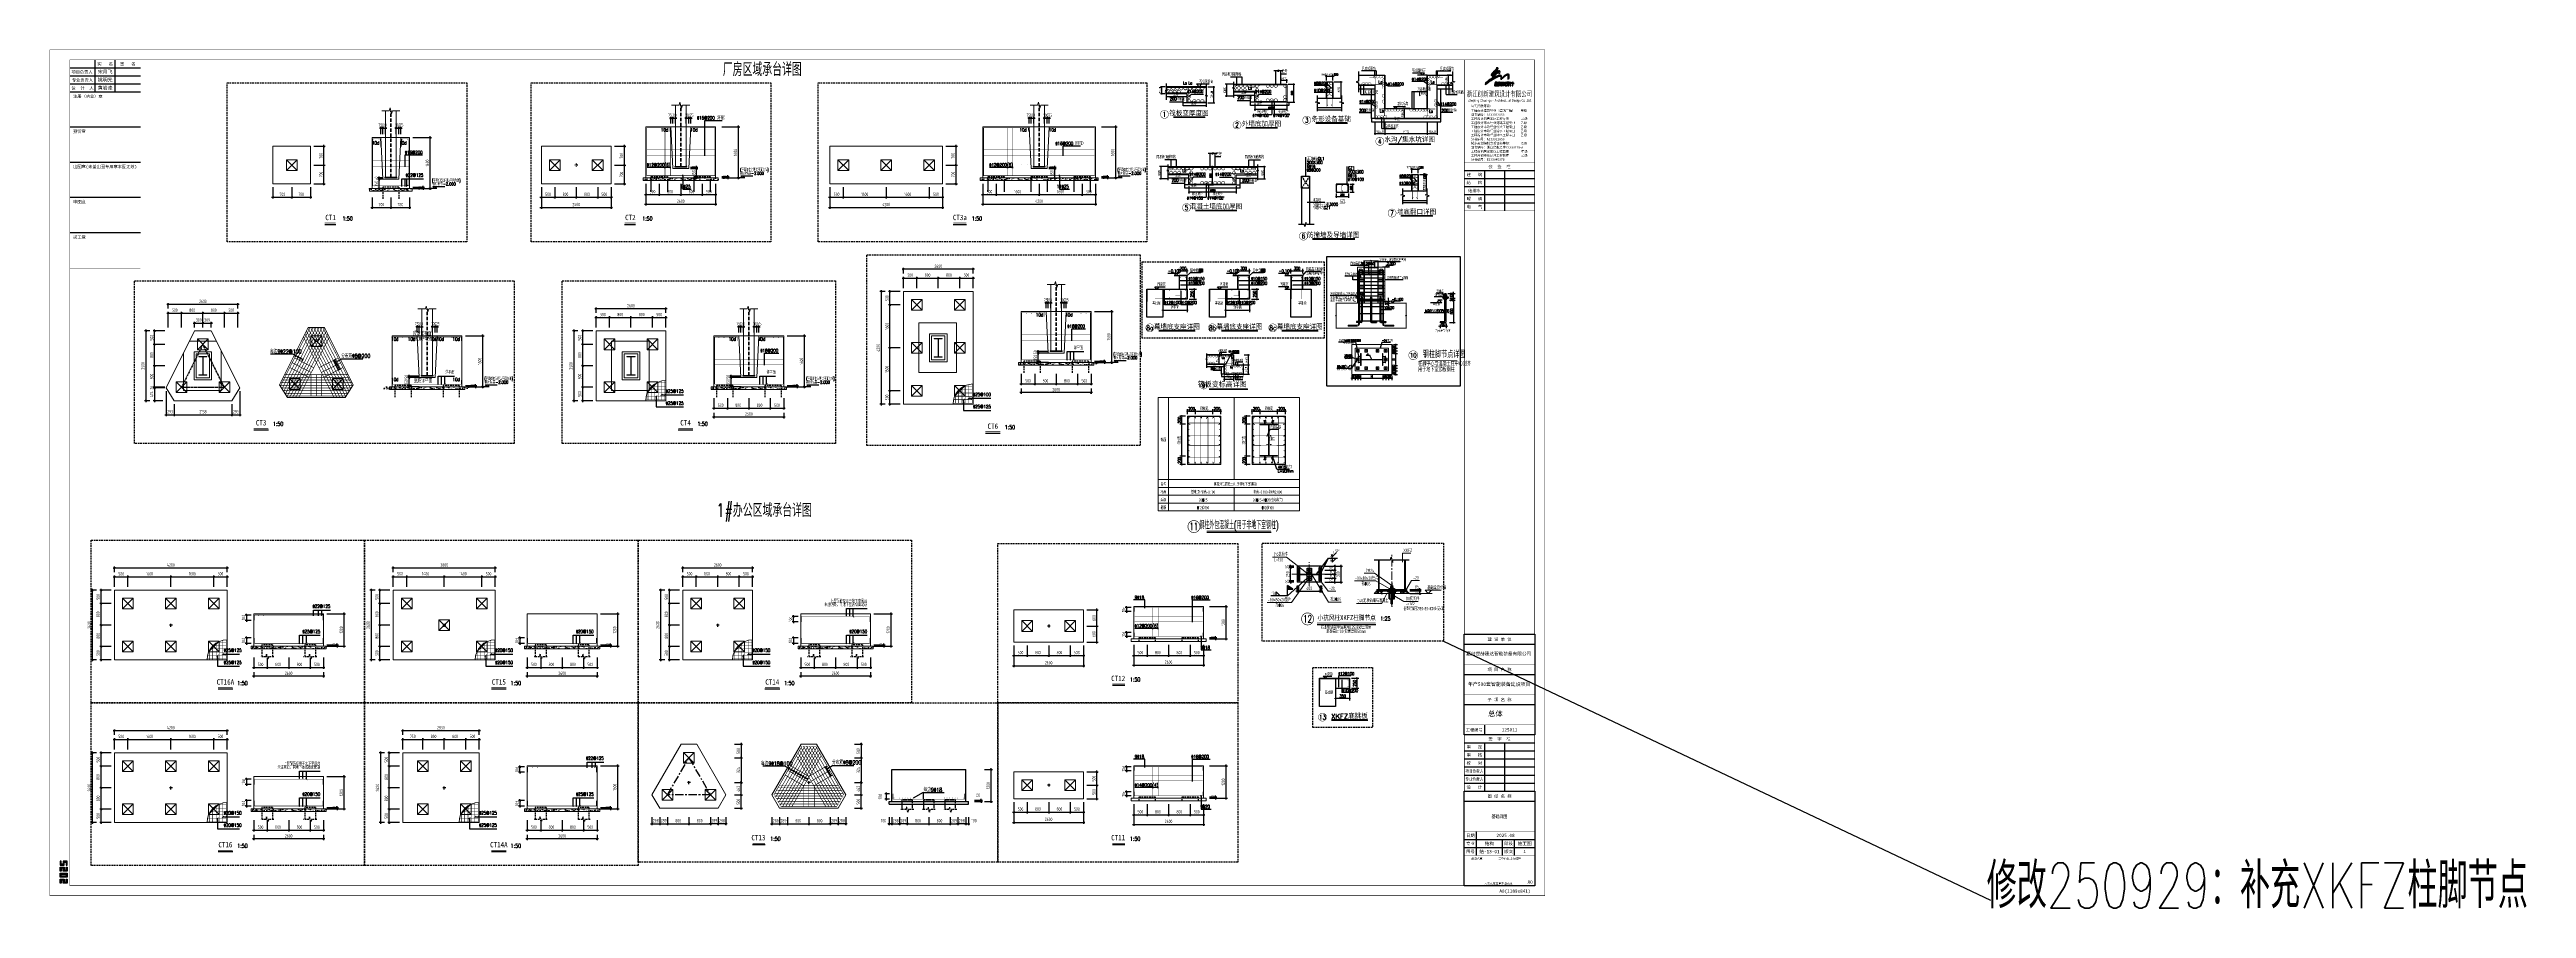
# Model space of a CAD drawing. Extents: x -1201378 to 2367219, y -619313 to 244905.
# Drawn here: x -287929 to 81374, y -498002 to -369915 of the extents above; entities that cross this region are included whole.
import ezdxf
from ezdxf.enums import TextEntityAlignment as Align

# ---------------------------------------------------------------- set-up
doc = ezdxf.new("R2010")
doc.units = 0
doc.header["$LTSCALE"] = 1000
for name, pattern in [('ACAD_ISO04W100', [30, 24, -3, 0, -3]), ('CENTER', [2, 1.25, -0.25, 0.25, -0.25]), ('DASHED', [0.75, 0.5, -0.25]), ('HIDDEN', [0.375, 0.25, -0.125])]:
    doc.linetypes.add(name, pattern=pattern)
doc.layers.get('0').update_dxf_attribs({"linetype": 'CONTINUOUS'})
doc.layers.get('Defpoints').update_dxf_attribs({"linetype": 'CONTINUOUS'})
for name, color, linetype in [('0-cxFrame', 155, 'CONTINUOUS'), ('0-TEXT', 7, 'CONTINUOUS'), ('8', 8, 'CONTINUOUS'), ('AXIS', 253, 'CENTER'), ('BOLT', 7, 'CONTINUOUS'), ('Boltx', 252, 'DASHED'), ('HATCH', 254, 'CONTINUOUS'), ('Profx', 2, 'DASHED'), ('qianming', 155, 'CONTINUOUS'), ('S-BG', 131, 'CONTINUOUS'), ('S-DOTE1', 140, 'CENTER'), ('S-HATCH1-W', 252, 'CONTINUOUS'), ('S-SB', 21, 'CONTINUOUS'), ('S-SGJ', 21, 'CONTINUOUS'), ('S-SHAPE', 51, 'CONTINUOUS'), ('S-SHAPE1', 165, 'CONTINUOUS'), ('S-SHAPE2', 165, 'HIDDEN'), ('S-SKL-H', 151, 'CONTINUOUS'), ('S-SS', 111, 'CONTINUOUS'), ('S-STL-LZ', 61, 'CONTINUOUS'), ('S-TEXT', 21, 'CONTINUOUS'), ('S-ZHUANG-细线', 165, 'CONTINUOUS'), ('Sect', 7, 'CONTINUOUS'), ('Steel', 4, 'CONTINUOUS'), ('Steelx', 6, 'DASHED'), ('WALL', 2, 'CONTINUOUS'), ('WELD', 7, 'CONTINUOUS'), ('WELD_TEXT', 7, 'CONTINUOUS'), ('建-文字', 7, 'CONTINUOUS'), ('根据外审意见修改', 131, 'CONTINUOUS')]:
    doc.layers.add(name, color=color, linetype=linetype)
for name, color, linetype, lineweight in [('0-cxText', 131, 'CONTINUOUS', 25), ('REIN', 1, 'CONTINUOUS', 0), ('S-axis', 111, 'CONTINUOUS', 0), ('S-col', 2, 'CONTINUOUS', 0), ('S-ct', 2, 'CONTINUOUS', 0), ('S-dim', 81, 'CONTINUOUS', 0), ('S-donut', 11, 'CONTINUOUS', 0), ('S-dote', 5, 'CENTER', 0), ('S-GEN-TEXT', 41, 'CONTINUOUS', 13), ('S-gj', 6, 'CONTINUOUS', 0), ('S-hatch-c', 253, 'CONTINUOUS', 0), ('S-sc', 245, 'CONTINUOUS', 0), ('S-STL-BOLT', 7, 'CONTINUOUS', 25), ('S-zhuang', 1, 'CONTINUOUS', 0), ('THIN', 7, 'CONTINUOUS', 0), ('中心线', 1, 'ACAD_ISO04W100', 0), ('底板', 4, 'CONTINUOUS', 0), ('截断线', 7, 'CONTINUOUS', 0), ('支撑', 5, 'CONTINUOUS', 0), ('文字', 7, 'CONTINUOUS', 0), ('柱', 2, 'CONTINUOUS', 0), ('柱表边线', 253, 'CONTINUOUS', 18), ('混凝土', 2, 'CONTINUOUS', 0), ('箍筋', 5, 'CONTINUOUS', 0), ('螺栓', 8, 'CONTINUOUS', 0), ('连接板', 6, 'CONTINUOUS', 0), ('锚栓群', 4, 'CONTINUOUS', 0)]:
    doc.layers.add(name, color=color, linetype=linetype, lineweight=lineweight)
doc.styles.add('cx_biaoti', font='')
doc.styles.add('cx_tuming', font='simhei.ttf')
doc.styles.add('cx_tuqian1', font='')
doc.styles.add('K1', font='tj-romans1.shx', dxfattribs={"width": 0.7, "height": 500, "bigfont": 'tj-hztxt.shx'})
doc.styles.add('SS1', font='tj-romans1.shx', dxfattribs={"width": 0.7, "bigfont": 'tj-hztxt1.shx'})
doc.styles.add('STL-ZT', font='tj-romans1.shx', dxfattribs={"width": 0.7, "bigfont": 'tj-hztxt1.shx'})
doc.styles.add('TKZ1', font='tjromant.shx', dxfattribs={"width": 0.7, "bigfont": 'tjhts.shx'})
doc.styles.add('TSSD_Dimension', font='tssdeng.shx', dxfattribs={"width": 0.7, "bigfont": 'hztxt.shx'})
doc.styles.add('TSSD_Label', font='tssdeng.shx', dxfattribs={"width": 0.7, "bigfont": 'hztxt.shx'})
doc.styles.add('TSSD_Norm', font='tj-romans1.shx', dxfattribs={"bigfont": 'tj-hztxt.shx'})
doc.styles.add('TSSD_Rein', font='tj-romans1.shx', dxfattribs={"width": 0.7, "bigfont": 'tj-hztxt.shx'})
doc.styles.add('图框宋体', font='', dxfattribs={"width": 0.75})
doc.styles.add('样式 1', font='yjkeng.shx', dxfattribs={"width": 0.7, "height": 300, "bigfont": 'yjkchn.shx'})
doc.styles.add('黑体', font='simhei.ttf', dxfattribs={"width": 0.8})
doc.styles.get('cx_biaoti').set_extended_font_data('SimSun')
doc.styles.get('cx_tuqian1').set_extended_font_data('SimSun')
doc.styles.get('图框宋体').set_extended_font_data('SimSun')
doc.dimstyles.new('CW-50-100A', dxfattribs={"dimscale": 100, "dimtxt": 3, "dimasz": 1, "dimexe": 2, "dimexo": 2, "dimgap": 1, "dimtad": 1, "dimdec": 0, "dimlfac": 0.5, "dimzin": 0, "dimdsep": 46, "dimtxsty": 'SS1', "dimblk1": 'TT', "dimblk2": 'TT', "dimsah": 1, "dimcen": 1, "dimclrd": 256, "dimclre": 256, "dimclrt": 256, "dimadec": 0, "dimazin": 0, "dimtfac": 1, "dimtdec": 0, "dimtix": 1, "dimtmove": 2, "dimatfit": 0, "dimldrblk": 'TT', "dimfxl": 2, "dimtolj": 1, "dimtzin": 0, "dimarcsym": 0})
doc.dimstyles.new('S-10-100A', dxfattribs={"dimscale": 100, "dimtxt": 3, "dimasz": 1, "dimexe": 2, "dimexo": 2, "dimgap": 0.5, "dimtad": 1, "dimdec": 0, "dimlfac": 0.1, "dimzin": 0, "dimdsep": 46, "dimtxsty": 'SS1', "dimblk1": 'TT', "dimblk2": 'TT', "dimsah": 1, "dimcen": 1, "dimclrd": 256, "dimclre": 256, "dimclrt": 256, "dimadec": 0, "dimazin": 0, "dimtfac": 1, "dimtdec": 0, "dimtmove": 2, "dimatfit": 0, "dimldrblk": 'TT', "dimfxl": 2, "dimtolj": 1, "dimtzin": 0, "dimarcsym": 0})
doc.dimstyles.new('S-100A', dxfattribs={"dimscale": 100, "dimtxt": 3, "dimasz": 1, "dimexe": 2, "dimexo": 2, "dimgap": 0.8, "dimtad": 1, "dimdec": 0, "dimzin": 0, "dimdsep": 46, "dimtxsty": 'SS1', "dimblk1": 'TT', "dimblk2": 'TT', "dimsah": 1, "dimcen": 1, "dimclrd": 256, "dimclre": 256, "dimclrt": 256, "dimadec": 0, "dimazin": 0, "dimtfac": 1, "dimtdec": 0, "dimtix": 1, "dimtmove": 2, "dimatfit": 0, "dimldrblk": 'TT', "dimfxl": 2, "dimtolj": 1, "dimtzin": 0, "dimarcsym": 0})
doc.dimstyles.new('S-25-100A', dxfattribs={"dimscale": 100, "dimtxt": 3, "dimasz": 1, "dimexe": 2, "dimexo": 2, "dimgap": 0.8, "dimtad": 1, "dimdec": 0, "dimlfac": 0.25, "dimzin": 0, "dimdsep": 46, "dimtxsty": 'SS1', "dimblk1": 'TT', "dimblk2": 'TT', "dimsah": 1, "dimcen": 1, "dimclrd": 256, "dimclre": 256, "dimclrt": 256, "dimadec": 0, "dimazin": 0, "dimtfac": 1, "dimtdec": 0, "dimtix": 1, "dimtmove": 2, "dimatfit": 0, "dimldrblk": 'TT', "dimfxl": 2, "dimtolj": 1, "dimtzin": 0, "dimarcsym": 0})
doc.dimstyles.new('S-25-150A', dxfattribs={"dimscale": 150, "dimtxt": 3, "dimasz": 1, "dimexe": 2, "dimexo": 2, "dimgap": 0.8, "dimtad": 1, "dimdec": 0, "dimlfac": 0.166667, "dimzin": 0, "dimdsep": 46, "dimtxsty": 'SS1', "dimblk1": 'TT', "dimblk2": 'TT', "dimsah": 1, "dimcen": 1, "dimclrd": 256, "dimclre": 256, "dimclrt": 256, "dimadec": 0, "dimazin": 0, "dimtfac": 1, "dimtdec": 0, "dimtix": 1, "dimtmove": 2, "dimatfit": 0, "dimldrblk": 'TT', "dimfxl": 2, "dimtolj": 1, "dimtzin": 0, "dimarcsym": 0})
doc.dimstyles.new('S-50-100A', dxfattribs={"dimscale": 100, "dimtxt": 3, "dimasz": 1, "dimexe": 2, "dimexo": 2, "dimgap": 0.8, "dimtad": 1, "dimdec": 0, "dimlfac": 0.5, "dimzin": 0, "dimdsep": 46, "dimtxsty": 'SS1', "dimblk1": 'TT', "dimblk2": 'TT', "dimsah": 1, "dimcen": 1, "dimclrd": 256, "dimclre": 256, "dimclrt": 256, "dimadec": 0, "dimazin": 0, "dimtfac": 1, "dimtdec": 0, "dimtix": 1, "dimtmove": 2, "dimatfit": 0, "dimldrblk": 'TT', "dimfxl": 2, "dimtolj": 1, "dimtzin": 0, "dimarcsym": 0})
doc.dimstyles.new('TSSD_25_200', dxfattribs={"dimtxt": 500, "dimasz": 200, "dimexe": 200, "dimexo": 500, "dimgap": 200, "dimtad": 1, "dimdec": 0, "dimlfac": 0.125, "dimzin": 0, "dimdsep": 46, "dimtxsty": 'TSSD_Dimension', "dimblk": 'ARCHTICK', "dimcen": 0, "dimdle": 200, "dimclrt": 7, "dimadec": 0, "dimazin": 0, "dimtfac": 1, "dimtdec": 0, "dimtix": 1, "dimtmove": 2, "dimatfit": 3, "dimfxl": 1, "dimtolj": 1, "dimtzin": 0, "dimarcsym": 0})
doc.dimstyles.new('TSSD_50_200', dxfattribs={"dimtxt": 500, "dimasz": 200, "dimexe": 200, "dimexo": 500, "dimgap": 200, "dimtad": 1, "dimdec": 0, "dimlfac": 0.25, "dimzin": 0, "dimdsep": 46, "dimtxsty": 'TSSD_Dimension', "dimblk": 'ARCHTICK', "dimcen": 0, "dimdle": 200, "dimclrt": 7, "dimadec": 0, "dimazin": 0, "dimtfac": 1, "dimtdec": 0, "dimtix": 1, "dimtmove": 2, "dimatfit": 3, "dimfxl": 1, "dimtolj": 1, "dimtzin": 0, "dimarcsym": 0})
doc.dimstyles.new('TSSD_LEADER_STYLE_200.0', dxfattribs={"dimtxt": 0.18, "dimasz": 200, "dimexe": 0.18, "dimexo": 0.0625, "dimgap": 0.09, "dimtad": 0, "dimtih": 1, "dimtoh": 1, "dimdec": 4, "dimzin": 0, "dimdsep": 46, "dimtxsty": 'Standard', "dimcen": 0.09, "dimadec": 0, "dimazin": 0, "dimtfac": 1, "dimtdec": 4, "dimtofl": 0, "dimtmove": 0, "dimatfit": 3, "dimfxl": 1, "dimtolj": 1, "dimtzin": 0, "dimarcsym": 0})

# ---------------------------------------------------------------- blocks, each defined once
blk = doc.blocks.new('_ArchTick')
at = {"color": 0, "linetype": 'ByBlock', "const_width": 0.5}
blk.add_lwpolyline([(-0.7, -0.7), (0.7, 0.7)], dxfattribs=at)
blk = doc.blocks.new('*D3514')
at = {"layer": 'Defpoints', "color": 0, "transparency": 16777216}
for p in [(-204203, -387149), (-202203, -387149), (-204203, -389949)]:
    blk.add_point(p, dxfattribs=at)
at = {"layer": 'S-dim', "color": 0, "lineweight": -2, "transparency": 16777216}
for p, q in [((-203703, -387149), (-202003, -387149)), ((-202203, -390149), (-202203, -386949)), ((-203703, -389949), (-202003, -389949))]:
    blk.add_line(p, q, dxfattribs=at)
at = {"layer": 'S-dim', "color": 0, "lineweight": -2, "transparency": 16777216, "xscale": 200, "yscale": 200, "zscale": 200}
for p, rotation in [((-202203, -387149), 90), ((-202203, -389949), 270)]:
    blk.add_blockref('_ArchTick', p, dxfattribs=dict(at, rotation=rotation))
at = {"layer": 'S-dim', "color": 7, "transparency": 16777216, "insert": (-202653, -388549), "char_height": 500, "attachment_point": 5, "rotation": 90, "style": 'TSSD_Dimension'}
blk.add_mtext('\\A1;700', dxfattribs=at)
blk = doc.blocks.new('*D3515')
at = {"layer": 'Defpoints', "color": 0, "transparency": 16777216}
for p in [(-204203, -384349), (-204203, -387149), (-202203, -384349)]:
    blk.add_point(p, dxfattribs=at)
at = {"layer": 'S-dim', "color": 0, "lineweight": -2, "transparency": 16777216}
for p, q in [((-203703, -384349), (-202003, -384349)), ((-203703, -387149), (-202003, -387149)), ((-202203, -387349), (-202203, -384149))]:
    blk.add_line(p, q, dxfattribs=at)
at = {"layer": 'S-dim', "color": 0, "lineweight": -2, "transparency": 16777216, "xscale": 200, "yscale": 200, "zscale": 200}
for p, rotation in [((-202203, -384349), 90), ((-202203, -387149), 270)]:
    blk.add_blockref('_ArchTick', p, dxfattribs=dict(at, rotation=rotation))
at = {"layer": 'S-dim', "color": 7, "transparency": 16777216, "insert": (-202653, -385749), "char_height": 500, "attachment_point": 5, "rotation": 90, "style": 'TSSD_Dimension'}
blk.add_mtext('\\A1;700', dxfattribs=at)
blk = doc.blocks.new('_reinbk')
blk.add_line((0, 0), (0, 0))
blk = doc.blocks.new('*D3516')
at = {"layer": 'Defpoints', "color": 0, "transparency": 16777216}
for p in [(-188216, -381453), (-185216, -381453), (-188216, -389053)]:
    blk.add_point(p, dxfattribs=at)
at = {"layer": 'S-dim', "color": 0, "lineweight": -2, "transparency": 16777216}
for p, q in [((-187716, -381453), (-185016, -381453)), ((-185216, -389253), (-185216, -381253)), ((-187716, -389053), (-185016, -389053))]:
    blk.add_line(p, q, dxfattribs=at)
at = {"layer": 'S-dim', "color": 0, "lineweight": -2, "transparency": 16777216, "xscale": 200, "yscale": 200, "zscale": 200}
for p, rotation in [((-185216, -381453), 90), ((-185216, -389053), 270)]:
    blk.add_blockref('_ArchTick', p, dxfattribs=dict(at, rotation=rotation))
at = {"layer": 'S-dim', "color": 7, "transparency": 16777216, "insert": (-185666, -385253), "char_height": 500, "attachment_point": 5, "rotation": 90, "style": 'TSSD_Dimension'}
blk.add_mtext('\\A1;1600', dxfattribs=at)
blk = doc.blocks.new('*D3517')
at = {"layer": 'Defpoints', "color": 0, "transparency": 16777216}
for p in [(-188216, -388853), (-188216, -389053), (-186816, -388853)]:
    blk.add_point(p, dxfattribs=at)
at = {"layer": 'S-dim', "color": 0, "lineweight": -2, "transparency": 16777216}
for p, q in [((-187716, -388853), (-186616, -388853)), ((-187716, -389053), (-186616, -389053)), ((-186816, -388853), (-186816, -388653)), ((-186816, -389053), (-186816, -388853)), ((-186816, -389053), (-186816, -389253))]:
    blk.add_line(p, q, dxfattribs=at)
at = {"layer": 'S-dim', "color": 0, "lineweight": -2, "transparency": 16777216, "xscale": 200, "yscale": 200, "zscale": 200}
for p, rotation in [((-186816, -388853), 270), ((-186816, -389053), 90)]:
    blk.add_blockref('_ArchTick', p, dxfattribs=dict(at, rotation=rotation))
at = {"layer": 'S-dim', "color": 7, "transparency": 16777216, "insert": (-187266, -388953), "char_height": 500, "attachment_point": 5, "rotation": 90, "style": 'TSSD_Dimension'}
blk.add_mtext('\\A1;50', dxfattribs=at)
blk = doc.blocks.new('TT')
blk.add_line((-1, 0), (1, 0))
at = {"const_width": 0.45}
blk.add_lwpolyline([(-0.4, -0.4), (0.4, 0.4)], dxfattribs=at)
blk = doc.blocks.new('*D3518')
at = {"layer": 'Defpoints', "color": 0, "transparency": 16777216}
for p in [(-197016, -389453), (-193816, -389453), (-193816, -391552)]:
    blk.add_point(p, dxfattribs=at)
at = {"layer": 'S-dim', "color": 0, "lineweight": -2, "transparency": 16777216}
for p, q in [((-197016, -389953), (-197016, -391752)), ((-193816, -389953), (-193816, -391752)), ((-197216, -391552), (-193616, -391552))]:
    blk.add_line(p, q, dxfattribs=at)
at = {"layer": 'S-dim', "color": 0, "lineweight": -2, "transparency": 16777216, "xscale": 200, "yscale": 200, "zscale": 200, "rotation": 180}
blk.add_blockref('_ArchTick', (-197016, -391552), dxfattribs=at)
at = {"layer": 'S-dim', "color": 0, "lineweight": -2, "transparency": 16777216, "xscale": 200, "yscale": 200, "zscale": 200}
blk.add_blockref('_ArchTick', (-193816, -391552), dxfattribs=at)
at = {"layer": 'S-dim', "color": 7, "transparency": 16777216, "insert": (-195416, -391102), "char_height": 500, "attachment_point": 5, "style": 'TSSD_Dimension'}
blk.add_mtext('\\A1;800', dxfattribs=at)
blk = doc.blocks.new('*D3519')
at = {"layer": 'Defpoints', "color": 0, "transparency": 16777216}
for p in [(-199016, -389453), (-197016, -389453), (-197016, -391552)]:
    blk.add_point(p, dxfattribs=at)
at = {"layer": 'S-dim', "color": 0, "lineweight": -2, "transparency": 16777216}
for p, q in [((-199016, -389953), (-199016, -391752)), ((-197016, -389953), (-197016, -391752)), ((-199216, -391552), (-196816, -391552))]:
    blk.add_line(p, q, dxfattribs=at)
at = {"layer": 'S-dim', "color": 0, "lineweight": -2, "transparency": 16777216, "xscale": 200, "yscale": 200, "zscale": 200, "rotation": 180}
blk.add_blockref('_ArchTick', (-199016, -391552), dxfattribs=at)
at = {"layer": 'S-dim', "color": 0, "lineweight": -2, "transparency": 16777216, "xscale": 200, "yscale": 200, "zscale": 200}
blk.add_blockref('_ArchTick', (-197016, -391552), dxfattribs=at)
at = {"layer": 'S-dim', "color": 7, "transparency": 16777216, "insert": (-198016, -391102), "char_height": 500, "attachment_point": 5, "style": 'TSSD_Dimension'}
blk.add_mtext('\\A1;500', dxfattribs=at)
blk = doc.blocks.new('*D3520')
at = {"layer": 'Defpoints', "color": 0, "transparency": 16777216}
for p in [(-193816, -389453), (-190616, -389453), (-190616, -391552)]:
    blk.add_point(p, dxfattribs=at)
at = {"layer": 'S-dim', "color": 0, "lineweight": -2, "transparency": 16777216}
for p, q in [((-193816, -389953), (-193816, -391752)), ((-190616, -389953), (-190616, -391752)), ((-194016, -391552), (-190416, -391552))]:
    blk.add_line(p, q, dxfattribs=at)
at = {"layer": 'S-dim', "color": 0, "lineweight": -2, "transparency": 16777216, "xscale": 200, "yscale": 200, "zscale": 200, "rotation": 180}
blk.add_blockref('_ArchTick', (-193816, -391552), dxfattribs=at)
at = {"layer": 'S-dim', "color": 0, "lineweight": -2, "transparency": 16777216, "xscale": 200, "yscale": 200, "zscale": 200}
blk.add_blockref('_ArchTick', (-190616, -391552), dxfattribs=at)
at = {"layer": 'S-dim', "color": 7, "transparency": 16777216, "insert": (-192216, -391102), "char_height": 500, "attachment_point": 5, "style": 'TSSD_Dimension'}
blk.add_mtext('\\A1;800', dxfattribs=at)
blk = doc.blocks.new('*D3521')
at = {"layer": 'Defpoints', "color": 0, "transparency": 16777216}
for p in [(-190616, -389453), (-188616, -389453), (-188616, -391552)]:
    blk.add_point(p, dxfattribs=at)
at = {"layer": 'S-dim', "color": 0, "lineweight": -2, "transparency": 16777216}
for p, q in [((-190616, -389953), (-190616, -391752)), ((-188616, -389953), (-188616, -391752)), ((-190816, -391552), (-188416, -391552))]:
    blk.add_line(p, q, dxfattribs=at)
at = {"layer": 'S-dim', "color": 0, "lineweight": -2, "transparency": 16777216, "xscale": 200, "yscale": 200, "zscale": 200, "rotation": 180}
blk.add_blockref('_ArchTick', (-190616, -391552), dxfattribs=at)
at = {"layer": 'S-dim', "color": 0, "lineweight": -2, "transparency": 16777216, "xscale": 200, "yscale": 200, "zscale": 200}
blk.add_blockref('_ArchTick', (-188616, -391552), dxfattribs=at)
at = {"layer": 'S-dim', "color": 7, "transparency": 16777216, "insert": (-189616, -391102), "char_height": 500, "attachment_point": 5, "style": 'TSSD_Dimension'}
blk.add_mtext('\\A1;500', dxfattribs=at)
blk = doc.blocks.new('*D3522')
at = {"layer": 'Defpoints', "color": 0, "transparency": 16777216}
for p in [(-214603, -389949), (-212603, -389949), (-212603, -391948)]:
    blk.add_point(p, dxfattribs=at)
at = {"layer": 'S-dim', "color": 0, "lineweight": -2, "transparency": 16777216}
for p, q in [((-214603, -390449), (-214603, -392148)), ((-212603, -390449), (-212603, -392148)), ((-214803, -391948), (-212403, -391948))]:
    blk.add_line(p, q, dxfattribs=at)
at = {"layer": 'S-dim', "color": 0, "lineweight": -2, "transparency": 16777216, "xscale": 200, "yscale": 200, "zscale": 200, "rotation": 180}
blk.add_blockref('_ArchTick', (-214603, -391948), dxfattribs=at)
at = {"layer": 'S-dim', "color": 0, "lineweight": -2, "transparency": 16777216, "xscale": 200, "yscale": 200, "zscale": 200}
blk.add_blockref('_ArchTick', (-212603, -391948), dxfattribs=at)
at = {"layer": 'S-dim', "color": 7, "transparency": 16777216, "insert": (-213603, -391498), "char_height": 500, "attachment_point": 5, "style": 'TSSD_Dimension'}
blk.add_mtext('\\A1;500', dxfattribs=at)
blk = doc.blocks.new('*D3523')
at = {"layer": 'Defpoints', "color": 0, "transparency": 16777216}
for p in [(-212603, -389949), (-209403, -389949), (-209403, -391948)]:
    blk.add_point(p, dxfattribs=at)
at = {"layer": 'S-dim', "color": 0, "lineweight": -2, "transparency": 16777216}
for p, q in [((-212603, -390449), (-212603, -392148)), ((-209403, -390449), (-209403, -392148)), ((-212803, -391948), (-209203, -391948))]:
    blk.add_line(p, q, dxfattribs=at)
at = {"layer": 'S-dim', "color": 0, "lineweight": -2, "transparency": 16777216, "xscale": 200, "yscale": 200, "zscale": 200, "rotation": 180}
blk.add_blockref('_ArchTick', (-212603, -391948), dxfattribs=at)
at = {"layer": 'S-dim', "color": 0, "lineweight": -2, "transparency": 16777216, "xscale": 200, "yscale": 200, "zscale": 200}
blk.add_blockref('_ArchTick', (-209403, -391948), dxfattribs=at)
at = {"layer": 'S-dim', "color": 7, "transparency": 16777216, "insert": (-211003, -391498), "char_height": 500, "attachment_point": 5, "style": 'TSSD_Dimension'}
blk.add_mtext('\\A1;800', dxfattribs=at)
blk = doc.blocks.new('*D3524')
at = {"layer": 'Defpoints', "color": 0, "transparency": 16777216}
for p in [(-209403, -389949), (-206203, -389949), (-206203, -391948)]:
    blk.add_point(p, dxfattribs=at)
at = {"layer": 'S-dim', "color": 0, "lineweight": -2, "transparency": 16777216}
for p, q in [((-209403, -390449), (-209403, -392148)), ((-206203, -390449), (-206203, -392148)), ((-209603, -391948), (-206003, -391948))]:
    blk.add_line(p, q, dxfattribs=at)
at = {"layer": 'S-dim', "color": 0, "lineweight": -2, "transparency": 16777216, "xscale": 200, "yscale": 200, "zscale": 200, "rotation": 180}
blk.add_blockref('_ArchTick', (-209403, -391948), dxfattribs=at)
at = {"layer": 'S-dim', "color": 0, "lineweight": -2, "transparency": 16777216, "xscale": 200, "yscale": 200, "zscale": 200}
blk.add_blockref('_ArchTick', (-206203, -391948), dxfattribs=at)
at = {"layer": 'S-dim', "color": 7, "transparency": 16777216, "insert": (-207803, -391498), "char_height": 500, "attachment_point": 5, "style": 'TSSD_Dimension'}
blk.add_mtext('\\A1;800', dxfattribs=at)
blk = doc.blocks.new('*D3525')
at = {"layer": 'Defpoints', "color": 0, "transparency": 16777216}
for p in [(-206203, -389949), (-204203, -389949), (-204203, -391948)]:
    blk.add_point(p, dxfattribs=at)
at = {"layer": 'S-dim', "color": 0, "lineweight": -2, "transparency": 16777216}
for p, q in [((-206203, -390449), (-206203, -392148)), ((-204203, -390449), (-204203, -392148)), ((-206403, -391948), (-204003, -391948))]:
    blk.add_line(p, q, dxfattribs=at)
at = {"layer": 'S-dim', "color": 0, "lineweight": -2, "transparency": 16777216, "xscale": 200, "yscale": 200, "zscale": 200, "rotation": 180}
blk.add_blockref('_ArchTick', (-206203, -391948), dxfattribs=at)
at = {"layer": 'S-dim', "color": 0, "lineweight": -2, "transparency": 16777216, "xscale": 200, "yscale": 200, "zscale": 200}
blk.add_blockref('_ArchTick', (-204203, -391948), dxfattribs=at)
at = {"layer": 'S-dim', "color": 7, "transparency": 16777216, "insert": (-205203, -391498), "char_height": 500, "attachment_point": 5, "style": 'TSSD_Dimension'}
blk.add_mtext('\\A1;500', dxfattribs=at)
blk = doc.blocks.new('S-ZHUANG-400')
at = {"layer": 'S-zhuang'}
for p, q in [((200, -200), (-200, 200)), ((-200, -200), (200, 200))]:
    blk.add_line(p, q, dxfattribs=at)
blk.add_lwpolyline([(-200, 200), (200, 200), (200, -200), (-200, -200)], close=True, dxfattribs=at)
blk = doc.blocks.new('*D3526')
at = {"layer": 'Defpoints', "color": 0, "transparency": 16777216}
for p in [(-214603, -391299), (-204203, -391299), (-204203, -393474)]:
    blk.add_point(p, dxfattribs=at)
at = {"layer": 'S-dim', "color": 0, "lineweight": -2, "transparency": 16777216}
for p, q in [((-214803, -393474), (-204003, -393474)), ((-214603, -391799), (-214603, -393674)), ((-204203, -391799), (-204203, -393674))]:
    blk.add_line(p, q, dxfattribs=at)
at = {"layer": 'S-dim', "color": 0, "lineweight": -2, "transparency": 16777216, "xscale": 200, "yscale": 200, "zscale": 200, "rotation": 180}
blk.add_blockref('_ArchTick', (-214603, -393474), dxfattribs=at)
at = {"layer": 'S-dim', "color": 0, "lineweight": -2, "transparency": 16777216, "xscale": 200, "yscale": 200, "zscale": 200}
blk.add_blockref('_ArchTick', (-204203, -393474), dxfattribs=at)
at = {"layer": 'S-dim', "color": 7, "transparency": 16777216, "insert": (-209403, -393024), "char_height": 500, "attachment_point": 5, "style": 'TSSD_Dimension'}
blk.add_mtext('\\A1;2600', dxfattribs=at)
blk = doc.blocks.new('*D3527')
at = {"layer": 'Defpoints', "color": 0, "transparency": 16777216}
for p in [(-199016, -390802), (-188616, -390802), (-188616, -392978)]:
    blk.add_point(p, dxfattribs=at)
at = {"layer": 'S-dim', "color": 0, "lineweight": -2, "transparency": 16777216}
for p, q in [((-199016, -391302), (-199016, -393178)), ((-188616, -391302), (-188616, -393178)), ((-199216, -392978), (-188416, -392978))]:
    blk.add_line(p, q, dxfattribs=at)
at = {"layer": 'S-dim', "color": 0, "lineweight": -2, "transparency": 16777216, "xscale": 200, "yscale": 200, "zscale": 200, "rotation": 180}
blk.add_blockref('_ArchTick', (-199016, -392978), dxfattribs=at)
at = {"layer": 'S-dim', "color": 0, "lineweight": -2, "transparency": 16777216, "xscale": 200, "yscale": 200, "zscale": 200}
blk.add_blockref('_ArchTick', (-188616, -392978), dxfattribs=at)
at = {"layer": 'S-dim', "color": 7, "transparency": 16777216, "insert": (-193816, -392528), "char_height": 500, "attachment_point": 5, "style": 'TSSD_Dimension'}
blk.add_mtext('\\A1;2600', dxfattribs=at)
blk = doc.blocks.new('*D3528')
at = {"layer": 'Defpoints', "color": 0, "transparency": 16777216}
for p in [(-194616, -380152), (-195016, -381453), (-194616, -381453)]:
    blk.add_point(p, dxfattribs=at)
at = {"layer": 'S-dim', "color": 0, "lineweight": -2, "transparency": 16777216}
for p, q in [((-195016, -380152), (-195216, -380152)), ((-195016, -380953), (-195016, -379952)), ((-195016, -380152), (-194616, -380152)), ((-194616, -380953), (-194616, -379952)), ((-194616, -380152), (-194416, -380152))]:
    blk.add_line(p, q, dxfattribs=at)
at = {"layer": 'S-dim', "color": 0, "lineweight": -2, "transparency": 16777216, "xscale": 200, "yscale": 200, "zscale": 200}
blk.add_blockref('_ArchTick', (-195016, -380152), dxfattribs=at)
at = {"layer": 'S-dim', "color": 0, "lineweight": -2, "transparency": 16777216, "xscale": 200, "yscale": 200, "zscale": 200, "rotation": 180}
blk.add_blockref('_ArchTick', (-194616, -380152), dxfattribs=at)
at = {"layer": 'S-dim', "color": 7, "transparency": 16777216, "insert": (-194816, -379702), "char_height": 500, "attachment_point": 5, "style": 'TSSD_Dimension'}
blk.add_mtext('\\A1;100', dxfattribs=at)
blk = doc.blocks.new('*D3529')
at = {"layer": 'Defpoints', "color": 0, "transparency": 16777216}
for p in [(-195016, -380152), (-195316, -381453), (-195016, -381453)]:
    blk.add_point(p, dxfattribs=at)
at = {"layer": 'S-dim', "color": 0, "lineweight": -2, "transparency": 16777216}
for p, q in [((-195316, -380152), (-195516, -380152)), ((-195316, -380953), (-195316, -379952)), ((-195316, -380152), (-195016, -380152)), ((-195016, -380953), (-195016, -379952)), ((-195016, -380152), (-194816, -380152))]:
    blk.add_line(p, q, dxfattribs=at)
at = {"layer": 'S-dim', "color": 0, "lineweight": -2, "transparency": 16777216, "xscale": 200, "yscale": 200, "zscale": 200}
blk.add_blockref('_ArchTick', (-195316, -380152), dxfattribs=at)
at = {"layer": 'S-dim', "color": 0, "lineweight": -2, "transparency": 16777216, "xscale": 200, "yscale": 200, "zscale": 200, "rotation": 180}
blk.add_blockref('_ArchTick', (-195016, -380152), dxfattribs=at)
at = {"layer": 'S-dim', "color": 7, "transparency": 16777216, "insert": (-195436, -379702), "char_height": 500, "attachment_point": 5, "style": 'TSSD_Dimension'}
blk.add_mtext('\\A1;75', dxfattribs=at)
blk = doc.blocks.new('*D3530')
at = {"layer": 'Defpoints', "color": 0, "transparency": 16777216}
for p in [(-192316, -380152), (-192616, -381453), (-192316, -381453)]:
    blk.add_point(p, dxfattribs=at)
at = {"layer": 'S-dim', "color": 0, "lineweight": -2, "transparency": 16777216}
for p, q in [((-192616, -380152), (-192816, -380152)), ((-192616, -380953), (-192616, -379952)), ((-192616, -380152), (-192316, -380152)), ((-192316, -380953), (-192316, -379952)), ((-192316, -380152), (-192116, -380152))]:
    blk.add_line(p, q, dxfattribs=at)
at = {"layer": 'S-dim', "color": 0, "lineweight": -2, "transparency": 16777216, "xscale": 200, "yscale": 200, "zscale": 200}
blk.add_blockref('_ArchTick', (-192616, -380152), dxfattribs=at)
at = {"layer": 'S-dim', "color": 0, "lineweight": -2, "transparency": 16777216, "xscale": 200, "yscale": 200, "zscale": 200, "rotation": 180}
blk.add_blockref('_ArchTick', (-192316, -380152), dxfattribs=at)
at = {"layer": 'S-dim', "color": 7, "transparency": 16777216, "insert": (-192199, -379702), "char_height": 500, "attachment_point": 5, "style": 'TSSD_Dimension'}
blk.add_mtext('\\A1;75', dxfattribs=at)
blk = doc.blocks.new('*D3531')
at = {"layer": 'Defpoints', "color": 0, "transparency": 16777216}
for p in [(-192616, -380152), (-193016, -381453), (-192616, -381453)]:
    blk.add_point(p, dxfattribs=at)
at = {"layer": 'S-dim', "color": 0, "lineweight": -2, "transparency": 16777216}
for p, q in [((-193016, -380152), (-193216, -380152)), ((-193016, -380953), (-193016, -379952)), ((-193016, -380152), (-192616, -380152)), ((-192616, -380953), (-192616, -379952)), ((-192616, -380152), (-192416, -380152))]:
    blk.add_line(p, q, dxfattribs=at)
at = {"layer": 'S-dim', "color": 0, "lineweight": -2, "transparency": 16777216, "xscale": 200, "yscale": 200, "zscale": 200}
blk.add_blockref('_ArchTick', (-193016, -380152), dxfattribs=at)
at = {"layer": 'S-dim', "color": 0, "lineweight": -2, "transparency": 16777216, "xscale": 200, "yscale": 200, "zscale": 200, "rotation": 180}
blk.add_blockref('_ArchTick', (-192616, -380152), dxfattribs=at)
at = {"layer": 'S-dim', "color": 7, "transparency": 16777216, "insert": (-192816, -379702), "char_height": 500, "attachment_point": 5, "style": 'TSSD_Dimension'}
blk.add_mtext('\\A1;100', dxfattribs=at)
blk = doc.blocks.new('*D3532')
at = {"layer": 'Defpoints', "color": 0, "transparency": 16777216}
for p in [(-192883, -387653), (-191462, -387653), (-192883, -389053)]:
    blk.add_point(p, dxfattribs=at)
at = {"layer": 'S-dim', "color": 0, "lineweight": -2, "transparency": 16777216}
for p, q in [((-192383, -387653), (-191262, -387653)), ((-191462, -389253), (-191462, -387453)), ((-192383, -389053), (-191262, -389053))]:
    blk.add_line(p, q, dxfattribs=at)
at = {"layer": 'S-dim', "color": 0, "lineweight": -2, "transparency": 16777216, "xscale": 200, "yscale": 200, "zscale": 200}
for p, rotation in [((-191462, -387653), 90), ((-191462, -389053), 270)]:
    blk.add_blockref('_ArchTick', p, dxfattribs=dict(at, rotation=rotation))
at = {"layer": 'S-dim', "color": 7, "transparency": 16777216, "insert": (-191912, -388353), "char_height": 500, "attachment_point": 5, "rotation": 90, "style": 'TSSD_Dimension'}
blk.add_mtext('\\A1;350', dxfattribs=at)
blk = doc.blocks.new('*D3533')
at = {"layer": 'Defpoints', "color": 0, "transparency": 16777216}
for p in [(-192883, -387453), (-192883, -387653), (-191462, -387453)]:
    blk.add_point(p, dxfattribs=at)
at = {"layer": 'S-dim', "color": 0, "lineweight": -2, "transparency": 16777216}
for p, q in [((-192383, -387453), (-191262, -387453)), ((-192383, -387653), (-191262, -387653)), ((-191462, -387453), (-191462, -387253)), ((-191462, -387653), (-191462, -387453)), ((-191462, -387653), (-191462, -387853))]:
    blk.add_line(p, q, dxfattribs=at)
at = {"layer": 'S-dim', "color": 0, "lineweight": -2, "transparency": 16777216, "xscale": 200, "yscale": 200, "zscale": 200}
for p, rotation in [((-191462, -387453), 270), ((-191462, -387653), 90)]:
    blk.add_blockref('_ArchTick', p, dxfattribs=dict(at, rotation=rotation))
at = {"layer": 'S-dim', "color": 7, "transparency": 16777216, "insert": (-191912, -387553), "char_height": 500, "attachment_point": 5, "rotation": 90, "style": 'TSSD_Dimension'}
blk.add_mtext('\\A1;50', dxfattribs=at)
blk = doc.blocks.new('*D3534')
at = {"layer": 'Defpoints', "color": 0, "transparency": 16777216}
for p in [(-268257, -409227), (-270257, -411881), (-268257, -411881)]:
    blk.add_point(p, dxfattribs=at)
at = {"layer": 'S-dim', "color": 0, "lineweight": -2, "transparency": 16777216}
for p, q in [((-270457, -409227), (-268057, -409227)), ((-270257, -411381), (-270257, -409027)), ((-268257, -411381), (-268257, -409027))]:
    blk.add_line(p, q, dxfattribs=at)
at = {"layer": 'S-dim', "color": 0, "lineweight": -2, "transparency": 16777216, "xscale": 200, "yscale": 200, "zscale": 200, "rotation": 180}
blk.add_blockref('_ArchTick', (-270257, -409227), dxfattribs=at)
at = {"layer": 'S-dim', "color": 0, "lineweight": -2, "transparency": 16777216, "xscale": 200, "yscale": 200, "zscale": 200}
blk.add_blockref('_ArchTick', (-268257, -409227), dxfattribs=at)
at = {"layer": 'S-dim', "color": 7, "transparency": 16777216, "insert": (-269257, -408777), "char_height": 500, "attachment_point": 5, "style": 'TSSD_Dimension'}
blk.add_mtext('\\A1;500', dxfattribs=at)
blk = doc.blocks.new('*D3535')
at = {"layer": 'Defpoints', "color": 0, "transparency": 16777216}
for p in [(-265057, -409227), (-268257, -411881), (-265057, -411881)]:
    blk.add_point(p, dxfattribs=at)
at = {"layer": 'S-dim', "color": 0, "lineweight": -2, "transparency": 16777216}
for p, q in [((-268457, -409227), (-264857, -409227)), ((-268257, -411381), (-268257, -409027)), ((-265057, -411381), (-265057, -409027))]:
    blk.add_line(p, q, dxfattribs=at)
at = {"layer": 'S-dim', "color": 0, "lineweight": -2, "transparency": 16777216, "xscale": 200, "yscale": 200, "zscale": 200, "rotation": 180}
blk.add_blockref('_ArchTick', (-268257, -409227), dxfattribs=at)
at = {"layer": 'S-dim', "color": 0, "lineweight": -2, "transparency": 16777216, "xscale": 200, "yscale": 200, "zscale": 200}
blk.add_blockref('_ArchTick', (-265057, -409227), dxfattribs=at)
at = {"layer": 'S-dim', "color": 7, "transparency": 16777216, "insert": (-266657, -408777), "char_height": 500, "attachment_point": 5, "style": 'TSSD_Dimension'}
blk.add_mtext('\\A1;800', dxfattribs=at)
blk = doc.blocks.new('*D3536')
at = {"layer": 'Defpoints', "color": 0, "transparency": 16777216}
for p in [(-259857, -409227), (-261857, -411881), (-259857, -411881)]:
    blk.add_point(p, dxfattribs=at)
at = {"layer": 'S-dim', "color": 0, "lineweight": -2, "transparency": 16777216}
for p, q in [((-262057, -409227), (-259657, -409227)), ((-261857, -411381), (-261857, -409027)), ((-259857, -411381), (-259857, -409027))]:
    blk.add_line(p, q, dxfattribs=at)
at = {"layer": 'S-dim', "color": 0, "lineweight": -2, "transparency": 16777216, "xscale": 200, "yscale": 200, "zscale": 200, "rotation": 180}
blk.add_blockref('_ArchTick', (-261857, -409227), dxfattribs=at)
at = {"layer": 'S-dim', "color": 0, "lineweight": -2, "transparency": 16777216, "xscale": 200, "yscale": 200, "zscale": 200}
blk.add_blockref('_ArchTick', (-259857, -409227), dxfattribs=at)
at = {"layer": 'S-dim', "color": 7, "transparency": 16777216, "insert": (-260857, -408777), "char_height": 500, "attachment_point": 5, "style": 'TSSD_Dimension'}
blk.add_mtext('\\A1;500', dxfattribs=at)
blk = doc.blocks.new('*D3537')
at = {"layer": 'Defpoints', "color": 0, "transparency": 16777216}
for p in [(-261857, -409227), (-265057, -411881), (-261857, -411881)]:
    blk.add_point(p, dxfattribs=at)
at = {"layer": 'S-dim', "color": 0, "lineweight": -2, "transparency": 16777216}
for p, q in [((-265257, -409227), (-261657, -409227)), ((-265057, -411381), (-265057, -409027)), ((-261857, -411381), (-261857, -409027))]:
    blk.add_line(p, q, dxfattribs=at)
at = {"layer": 'S-dim', "color": 0, "lineweight": -2, "transparency": 16777216, "xscale": 200, "yscale": 200, "zscale": 200, "rotation": 180}
blk.add_blockref('_ArchTick', (-265057, -409227), dxfattribs=at)
at = {"layer": 'S-dim', "color": 0, "lineweight": -2, "transparency": 16777216, "xscale": 200, "yscale": 200, "zscale": 200}
blk.add_blockref('_ArchTick', (-261857, -409227), dxfattribs=at)
at = {"layer": 'S-dim', "color": 7, "transparency": 16777216, "insert": (-263457, -408777), "char_height": 500, "attachment_point": 5, "style": 'TSSD_Dimension'}
blk.add_mtext('\\A1;800', dxfattribs=at)
blk = doc.blocks.new('*D3561')
at = {"layer": 'Defpoints', "color": 0, "transparency": 16777216}
for p in [(-226435, -412605), (-223348, -412605), (-226435, -420205)]:
    blk.add_point(p, dxfattribs=at)
at = {"layer": 'S-dim', "color": 0, "lineweight": -2, "transparency": 16777216}
for p, q in [((-225935, -412605), (-223148, -412605)), ((-223348, -420405), (-223348, -412405)), ((-225935, -420205), (-223148, -420205))]:
    blk.add_line(p, q, dxfattribs=at)
at = {"layer": 'S-dim', "color": 0, "lineweight": -2, "transparency": 16777216, "xscale": 200, "yscale": 200, "zscale": 200}
for p, rotation in [((-223348, -412605), 90), ((-223348, -420205), 270)]:
    blk.add_blockref('_ArchTick', p, dxfattribs=dict(at, rotation=rotation))
at = {"layer": 'S-dim', "color": 7, "transparency": 16777216, "insert": (-223798, -416405), "char_height": 500, "attachment_point": 5, "rotation": 90, "style": 'TSSD_Dimension'}
blk.add_mtext('\\A1;1600', dxfattribs=at)
blk = doc.blocks.new('*D3562')
at = {"layer": 'Defpoints', "color": 0, "transparency": 16777216}
for p in [(-232835, -412605), (-232435, -411250), (-232435, -412605)]:
    blk.add_point(p, dxfattribs=at)
at = {"layer": 'S-dim', "color": 0, "lineweight": -2, "transparency": 16777216}
for p, q in [((-232835, -411250), (-233035, -411250)), ((-232835, -412105), (-232835, -411050)), ((-232835, -411250), (-232435, -411250)), ((-232435, -412105), (-232435, -411050)), ((-232435, -411250), (-232235, -411250))]:
    blk.add_line(p, q, dxfattribs=at)
at = {"layer": 'S-dim', "color": 0, "lineweight": -2, "transparency": 16777216, "xscale": 200, "yscale": 200, "zscale": 200}
blk.add_blockref('_ArchTick', (-232835, -411250), dxfattribs=at)
at = {"layer": 'S-dim', "color": 0, "lineweight": -2, "transparency": 16777216, "xscale": 200, "yscale": 200, "zscale": 200, "rotation": 180}
blk.add_blockref('_ArchTick', (-232435, -411250), dxfattribs=at)
at = {"layer": 'S-dim', "color": 7, "transparency": 16777216, "insert": (-232635, -410800), "char_height": 500, "attachment_point": 5, "style": 'TSSD_Dimension'}
blk.add_mtext('\\A1;100', dxfattribs=at)
blk = doc.blocks.new('*D3563')
at = {"layer": 'Defpoints', "color": 0, "transparency": 16777216}
for p in [(-233135, -412605), (-232835, -411250), (-232835, -412605)]:
    blk.add_point(p, dxfattribs=at)
at = {"layer": 'S-dim', "color": 0, "lineweight": -2, "transparency": 16777216}
for p, q in [((-233135, -411250), (-233335, -411250)), ((-233135, -412105), (-233135, -411050)), ((-233135, -411250), (-232835, -411250)), ((-232835, -412105), (-232835, -411050)), ((-232835, -411250), (-232635, -411250))]:
    blk.add_line(p, q, dxfattribs=at)
at = {"layer": 'S-dim', "color": 0, "lineweight": -2, "transparency": 16777216, "xscale": 200, "yscale": 200, "zscale": 200}
blk.add_blockref('_ArchTick', (-233135, -411250), dxfattribs=at)
at = {"layer": 'S-dim', "color": 0, "lineweight": -2, "transparency": 16777216, "xscale": 200, "yscale": 200, "zscale": 200, "rotation": 180}
blk.add_blockref('_ArchTick', (-232835, -411250), dxfattribs=at)
at = {"layer": 'S-dim', "color": 7, "transparency": 16777216, "insert": (-233191, -410800), "char_height": 500, "attachment_point": 5, "style": 'TSSD_Dimension'}
blk.add_mtext('\\A1;75', dxfattribs=at)
blk = doc.blocks.new('*D3564')
at = {"layer": 'Defpoints', "color": 0, "transparency": 16777216}
for p in [(-230435, -412605), (-230135, -411250), (-230135, -412605)]:
    blk.add_point(p, dxfattribs=at)
at = {"layer": 'S-dim', "color": 0, "lineweight": -2, "transparency": 16777216}
for p, q in [((-230435, -411250), (-230635, -411250)), ((-230435, -412105), (-230435, -411050)), ((-230435, -411250), (-230135, -411250)), ((-230135, -412105), (-230135, -411050)), ((-230135, -411250), (-229935, -411250))]:
    blk.add_line(p, q, dxfattribs=at)
at = {"layer": 'S-dim', "color": 0, "lineweight": -2, "transparency": 16777216, "xscale": 200, "yscale": 200, "zscale": 200}
blk.add_blockref('_ArchTick', (-230435, -411250), dxfattribs=at)
at = {"layer": 'S-dim', "color": 0, "lineweight": -2, "transparency": 16777216, "xscale": 200, "yscale": 200, "zscale": 200, "rotation": 180}
blk.add_blockref('_ArchTick', (-230135, -411250), dxfattribs=at)
at = {"layer": 'S-dim', "color": 7, "transparency": 16777216, "insert": (-230041, -410800), "char_height": 500, "attachment_point": 5, "style": 'TSSD_Dimension'}
blk.add_mtext('\\A1;75', dxfattribs=at)
blk = doc.blocks.new('*D3565')
at = {"layer": 'Defpoints', "color": 0, "transparency": 16777216}
for p in [(-230835, -412605), (-230435, -411250), (-230435, -412605)]:
    blk.add_point(p, dxfattribs=at)
at = {"layer": 'S-dim', "color": 0, "lineweight": -2, "transparency": 16777216}
for p, q in [((-230835, -411250), (-231035, -411250)), ((-230835, -412105), (-230835, -411050)), ((-230835, -411250), (-230435, -411250)), ((-230435, -412105), (-230435, -411050)), ((-230435, -411250), (-230235, -411250))]:
    blk.add_line(p, q, dxfattribs=at)
at = {"layer": 'S-dim', "color": 0, "lineweight": -2, "transparency": 16777216, "xscale": 200, "yscale": 200, "zscale": 200}
blk.add_blockref('_ArchTick', (-230835, -411250), dxfattribs=at)
at = {"layer": 'S-dim', "color": 0, "lineweight": -2, "transparency": 16777216, "xscale": 200, "yscale": 200, "zscale": 200, "rotation": 180}
blk.add_blockref('_ArchTick', (-230435, -411250), dxfattribs=at)
at = {"layer": 'S-dim', "color": 7, "transparency": 16777216, "insert": (-230635, -410800), "char_height": 500, "attachment_point": 5, "style": 'TSSD_Dimension'}
blk.add_mtext('\\A1;100', dxfattribs=at)
blk = doc.blocks.new('*D3566')
at = {"layer": 'Defpoints', "color": 0, "transparency": 16777216}
for p in [(-226435, -420005), (-226435, -420205), (-224435, -420205)]:
    blk.add_point(p, dxfattribs=at)
at = {"layer": 'S-dim', "color": 0, "lineweight": -2, "transparency": 16777216}
for p, q in [((-225935, -420005), (-224235, -420005)), ((-225935, -420205), (-224235, -420205)), ((-224435, -420005), (-224435, -419805)), ((-224435, -420005), (-224435, -420205)), ((-224435, -420205), (-224435, -420405))]:
    blk.add_line(p, q, dxfattribs=at)
at = {"layer": 'S-dim', "color": 0, "lineweight": -2, "transparency": 16777216, "xscale": 200, "yscale": 200, "zscale": 200}
for p, rotation in [((-224435, -420005), 270), ((-224435, -420205), 90)]:
    blk.add_blockref('_ArchTick', p, dxfattribs=dict(at, rotation=rotation))
at = {"layer": 'S-dim', "color": 7, "transparency": 16777216, "insert": (-224885, -420105), "char_height": 500, "attachment_point": 5, "rotation": 90, "style": 'TSSD_Dimension'}
blk.add_mtext('\\A1;50', dxfattribs=at)
blk = doc.blocks.new('*D3567')
at = {"layer": 'Defpoints', "color": 0, "transparency": 16777216}
for p in [(-234295, -418805), (-232295, -418805), (-232295, -420205)]:
    blk.add_point(p, dxfattribs=at)
at = {"layer": 'S-dim', "color": 0, "lineweight": -2, "transparency": 16777216}
for p, q in [((-232795, -418805), (-234495, -418805)), ((-232795, -420205), (-234495, -420205)), ((-234295, -420405), (-234295, -418605))]:
    blk.add_line(p, q, dxfattribs=at)
at = {"layer": 'S-dim', "color": 0, "lineweight": -2, "transparency": 16777216, "xscale": 200, "yscale": 200, "zscale": 200}
for p, rotation in [((-234295, -418805), 90), ((-234295, -420205), 270)]:
    blk.add_blockref('_ArchTick', p, dxfattribs=dict(at, rotation=rotation))
at = {"layer": 'S-dim', "color": 7, "transparency": 16777216, "insert": (-234745, -419505), "char_height": 500, "attachment_point": 5, "rotation": 90, "style": 'TSSD_Dimension'}
blk.add_mtext('\\A1;350', dxfattribs=at)
blk = doc.blocks.new('*D3568')
at = {"layer": 'Defpoints', "color": 0, "transparency": 16777216}
for p in [(-234295, -418605), (-232295, -418605), (-232295, -418805)]:
    blk.add_point(p, dxfattribs=at)
at = {"layer": 'S-dim', "color": 0, "lineweight": -2, "transparency": 16777216}
for p, q in [((-232795, -418605), (-234495, -418605)), ((-232795, -418805), (-234495, -418805)), ((-234295, -418605), (-234295, -418405)), ((-234295, -418805), (-234295, -418605)), ((-234295, -418805), (-234295, -419005))]:
    blk.add_line(p, q, dxfattribs=at)
at = {"layer": 'S-dim', "color": 0, "lineweight": -2, "transparency": 16777216, "xscale": 200, "yscale": 200, "zscale": 200}
for p, rotation in [((-234295, -418605), 270), ((-234295, -418805), 90)]:
    blk.add_blockref('_ArchTick', p, dxfattribs=dict(at, rotation=rotation))
at = {"layer": 'S-dim', "color": 7, "transparency": 16777216, "insert": (-234745, -418705), "char_height": 500, "attachment_point": 5, "rotation": 90, "style": 'TSSD_Dimension'}
blk.add_mtext('\\A1;50', dxfattribs=at)
blk = doc.blocks.new('nt66')
at = {"layer": 'S-col'}
blk.add_lwpolyline([(-195790, 766820), (-195490, 766820), (-195490, 766808), (-195636, 766808), (-195636, 766132), (-195490, 766132), (-195490, 766120), (-195790, 766120), (-195790, 766132), (-195644, 766132), (-195644, 766808), (-195790, 766808)], close=True, dxfattribs=at)
blk = doc.blocks.new('*D3569')
at = {"layer": 'Defpoints', "color": 0, "transparency": 16777216}
for p in [(-270257, -407917), (-270257, -409027), (-259857, -409027)]:
    blk.add_point(p, dxfattribs=at)
at = {"layer": 'S-dim', "color": 0, "lineweight": -2, "transparency": 16777216}
for p, q in [((-259657, -407917), (-270457, -407917)), ((-270257, -408527), (-270257, -407717)), ((-259857, -408527), (-259857, -407717))]:
    blk.add_line(p, q, dxfattribs=at)
at = {"layer": 'S-dim', "color": 0, "lineweight": -2, "transparency": 16777216, "xscale": 200, "yscale": 200, "zscale": 200, "rotation": 180}
blk.add_blockref('_ArchTick', (-270257, -407917), dxfattribs=at)
at = {"layer": 'S-dim', "color": 0, "lineweight": -2, "transparency": 16777216, "xscale": 200, "yscale": 200, "zscale": 200}
blk.add_blockref('_ArchTick', (-259857, -407917), dxfattribs=at)
at = {"layer": 'S-dim', "color": 7, "transparency": 16777216, "insert": (-265057, -407467), "char_height": 500, "attachment_point": 5, "style": 'TSSD_Dimension'}
blk.add_mtext('\\A1;2600', dxfattribs=at)
blk = doc.blocks.new('*D3570')
at = {"layer": 'Defpoints', "color": 0, "transparency": 16777216}
for p in [(-272256, -420281), (-270257, -420281), (-270257, -420384)]:
    blk.add_point(p, dxfattribs=at)
at = {"layer": 'S-dim', "color": 0, "lineweight": -2, "transparency": 16777216}
for p, q in [((-270757, -420281), (-272456, -420281)), ((-270757, -420384), (-272456, -420384)), ((-272256, -420281), (-272256, -420081)), ((-272256, -420384), (-272256, -420281)), ((-272256, -420384), (-272256, -420584))]:
    blk.add_line(p, q, dxfattribs=at)
at = {"layer": 'S-dim', "color": 0, "lineweight": -2, "transparency": 16777216, "xscale": 200, "yscale": 200, "zscale": 200}
for p, rotation in [((-272256, -420281), 270), ((-272256, -420384), 90)]:
    blk.add_blockref('_ArchTick', p, dxfattribs=dict(at, rotation=rotation))
at = {"layer": 'S-dim', "color": 7, "transparency": 16777216, "insert": (-272706, -420333), "char_height": 500, "attachment_point": 5, "rotation": 90, "style": 'TSSD_Dimension'}
blk.add_mtext('\\A1;26', dxfattribs=at)
blk = doc.blocks.new('*D3571')
at = {"layer": 'Defpoints', "color": 0, "transparency": 16777216}
for p in [(-272256, -417081), (-270257, -417081), (-270257, -420281)]:
    blk.add_point(p, dxfattribs=at)
at = {"layer": 'S-dim', "color": 0, "lineweight": -2, "transparency": 16777216}
for p, q in [((-270757, -417081), (-272456, -417081)), ((-272256, -420481), (-272256, -416881)), ((-270757, -420281), (-272456, -420281))]:
    blk.add_line(p, q, dxfattribs=at)
at = {"layer": 'S-dim', "color": 0, "lineweight": -2, "transparency": 16777216, "xscale": 200, "yscale": 200, "zscale": 200}
for p, rotation in [((-272256, -417081), 90), ((-272256, -420281), 270)]:
    blk.add_blockref('_ArchTick', p, dxfattribs=dict(at, rotation=rotation))
at = {"layer": 'S-dim', "color": 7, "transparency": 16777216, "insert": (-272706, -418681), "char_height": 500, "attachment_point": 5, "rotation": 90, "style": 'TSSD_Dimension'}
blk.add_mtext('\\A1;800', dxfattribs=at)
blk = doc.blocks.new('*D3572')
at = {"layer": 'Defpoints', "color": 0, "transparency": 16777216}
for p in [(-272256, -411881), (-270257, -411881), (-270257, -413881)]:
    blk.add_point(p, dxfattribs=at)
at = {"layer": 'S-dim', "color": 0, "lineweight": -2, "transparency": 16777216}
for p, q in [((-270757, -411881), (-272456, -411881)), ((-272256, -414081), (-272256, -411681)), ((-270757, -413881), (-272456, -413881))]:
    blk.add_line(p, q, dxfattribs=at)
at = {"layer": 'S-dim', "color": 0, "lineweight": -2, "transparency": 16777216, "xscale": 200, "yscale": 200, "zscale": 200}
for p, rotation in [((-272256, -411881), 90), ((-272256, -413881), 270)]:
    blk.add_blockref('_ArchTick', p, dxfattribs=dict(at, rotation=rotation))
at = {"layer": 'S-dim', "color": 7, "transparency": 16777216, "insert": (-272706, -412881), "char_height": 500, "attachment_point": 5, "rotation": 90, "style": 'TSSD_Dimension'}
blk.add_mtext('\\A1;500', dxfattribs=at)
blk = doc.blocks.new('*D3573')
at = {"layer": 'Defpoints', "color": 0, "transparency": 16777216}
for p in [(-272256, -413881), (-270257, -413881), (-270257, -417081)]:
    blk.add_point(p, dxfattribs=at)
at = {"layer": 'S-dim', "color": 0, "lineweight": -2, "transparency": 16777216}
for p, q in [((-270757, -413881), (-272456, -413881)), ((-270757, -417081), (-272456, -417081)), ((-272256, -417281), (-272256, -413681))]:
    blk.add_line(p, q, dxfattribs=at)
at = {"layer": 'S-dim', "color": 0, "lineweight": -2, "transparency": 16777216, "xscale": 200, "yscale": 200, "zscale": 200}
for p, rotation in [((-272256, -413881), 90), ((-272256, -417081), 270)]:
    blk.add_blockref('_ArchTick', p, dxfattribs=dict(at, rotation=rotation))
at = {"layer": 'S-dim', "color": 7, "transparency": 16777216, "insert": (-272706, -415481), "char_height": 500, "attachment_point": 5, "rotation": 90, "style": 'TSSD_Dimension'}
blk.add_mtext('\\A1;800', dxfattribs=at)
blk = doc.blocks.new('*D3574')
at = {"layer": 'Defpoints', "color": 0, "transparency": 16777216}
for p in [(-272457, -411881), (-273566, -422281), (-272457, -422281)]:
    blk.add_point(p, dxfattribs=at)
at = {"layer": 'S-dim', "color": 0, "lineweight": -2, "transparency": 16777216}
for p, q in [((-272957, -411881), (-273766, -411881)), ((-273566, -411681), (-273566, -422481)), ((-272957, -422281), (-273766, -422281))]:
    blk.add_line(p, q, dxfattribs=at)
at = {"layer": 'S-dim', "color": 0, "lineweight": -2, "transparency": 16777216, "xscale": 200, "yscale": 200, "zscale": 200}
for p, rotation in [((-273566, -411881), 90), ((-273566, -422281), 270)]:
    blk.add_blockref('_ArchTick', p, dxfattribs=dict(at, rotation=rotation))
at = {"layer": 'S-dim', "color": 7, "transparency": 16777216, "insert": (-274016, -417081), "char_height": 500, "attachment_point": 5, "rotation": 90, "style": 'TSSD_Dimension'}
blk.add_mtext('\\A1;2600', dxfattribs=at)
blk = doc.blocks.new('*D3575')
at = {"layer": 'Defpoints', "color": 0, "transparency": 16777216}
for p in [(-204438, -409882), (-206438, -411881), (-204438, -411881)]:
    blk.add_point(p, dxfattribs=at)
at = {"layer": 'S-dim', "color": 0, "lineweight": -2, "transparency": 16777216}
for p, q in [((-206638, -409882), (-204238, -409882)), ((-206438, -411381), (-206438, -409682)), ((-204438, -411381), (-204438, -409682))]:
    blk.add_line(p, q, dxfattribs=at)
at = {"layer": 'S-dim', "color": 0, "lineweight": -2, "transparency": 16777216, "xscale": 200, "yscale": 200, "zscale": 200, "rotation": 180}
blk.add_blockref('_ArchTick', (-206438, -409882), dxfattribs=at)
at = {"layer": 'S-dim', "color": 0, "lineweight": -2, "transparency": 16777216, "xscale": 200, "yscale": 200, "zscale": 200}
blk.add_blockref('_ArchTick', (-204438, -409882), dxfattribs=at)
at = {"layer": 'S-dim', "color": 7, "transparency": 16777216, "insert": (-205438, -409432), "char_height": 500, "attachment_point": 5, "style": 'TSSD_Dimension'}
blk.add_mtext('\\A1;500', dxfattribs=at)
blk = doc.blocks.new('*D3576')
at = {"layer": 'Defpoints', "color": 0, "transparency": 16777216}
for p in [(-201238, -409882), (-204438, -411881), (-201238, -411881)]:
    blk.add_point(p, dxfattribs=at)
at = {"layer": 'S-dim', "color": 0, "lineweight": -2, "transparency": 16777216}
for p, q in [((-204638, -409882), (-201038, -409882)), ((-204438, -411381), (-204438, -409682)), ((-201238, -411381), (-201238, -409682))]:
    blk.add_line(p, q, dxfattribs=at)
at = {"layer": 'S-dim', "color": 0, "lineweight": -2, "transparency": 16777216, "xscale": 200, "yscale": 200, "zscale": 200, "rotation": 180}
blk.add_blockref('_ArchTick', (-204438, -409882), dxfattribs=at)
at = {"layer": 'S-dim', "color": 0, "lineweight": -2, "transparency": 16777216, "xscale": 200, "yscale": 200, "zscale": 200}
blk.add_blockref('_ArchTick', (-201238, -409882), dxfattribs=at)
at = {"layer": 'S-dim', "color": 7, "transparency": 16777216, "insert": (-202838, -409432), "char_height": 500, "attachment_point": 5, "style": 'TSSD_Dimension'}
blk.add_mtext('\\A1;800', dxfattribs=at)
blk = doc.blocks.new('*D3577')
at = {"layer": 'Defpoints', "color": 0, "transparency": 16777216}
for p in [(-196038, -409882), (-198038, -411881), (-196038, -411881)]:
    blk.add_point(p, dxfattribs=at)
at = {"layer": 'S-dim', "color": 0, "lineweight": -2, "transparency": 16777216}
for p, q in [((-198238, -409882), (-195838, -409882)), ((-198038, -411381), (-198038, -409682)), ((-196038, -411381), (-196038, -409682))]:
    blk.add_line(p, q, dxfattribs=at)
at = {"layer": 'S-dim', "color": 0, "lineweight": -2, "transparency": 16777216, "xscale": 200, "yscale": 200, "zscale": 200, "rotation": 180}
blk.add_blockref('_ArchTick', (-198038, -409882), dxfattribs=at)
at = {"layer": 'S-dim', "color": 0, "lineweight": -2, "transparency": 16777216, "xscale": 200, "yscale": 200, "zscale": 200}
blk.add_blockref('_ArchTick', (-196038, -409882), dxfattribs=at)
at = {"layer": 'S-dim', "color": 7, "transparency": 16777216, "insert": (-197038, -409432), "char_height": 500, "attachment_point": 5, "style": 'TSSD_Dimension'}
blk.add_mtext('\\A1;500', dxfattribs=at)
blk = doc.blocks.new('*D3578')
at = {"layer": 'Defpoints', "color": 0, "transparency": 16777216}
for p in [(-198038, -409882), (-201238, -411881), (-198038, -411881)]:
    blk.add_point(p, dxfattribs=at)
at = {"layer": 'S-dim', "color": 0, "lineweight": -2, "transparency": 16777216}
for p, q in [((-201438, -409882), (-197838, -409882)), ((-201238, -411381), (-201238, -409682)), ((-198038, -411381), (-198038, -409682))]:
    blk.add_line(p, q, dxfattribs=at)
at = {"layer": 'S-dim', "color": 0, "lineweight": -2, "transparency": 16777216, "xscale": 200, "yscale": 200, "zscale": 200, "rotation": 180}
blk.add_blockref('_ArchTick', (-201238, -409882), dxfattribs=at)
at = {"layer": 'S-dim', "color": 0, "lineweight": -2, "transparency": 16777216, "xscale": 200, "yscale": 200, "zscale": 200}
blk.add_blockref('_ArchTick', (-198038, -409882), dxfattribs=at)
at = {"layer": 'S-dim', "color": 7, "transparency": 16777216, "insert": (-199638, -409432), "char_height": 500, "attachment_point": 5, "style": 'TSSD_Dimension'}
blk.add_mtext('\\A1;800', dxfattribs=at)
blk = doc.blocks.new('*D3579')
at = {"layer": 'Defpoints', "color": 0, "transparency": 16777216}
for p in [(-178462, -412605), (-175376, -412605), (-178462, -420205)]:
    blk.add_point(p, dxfattribs=at)
at = {"layer": 'S-dim', "color": 0, "lineweight": -2, "transparency": 16777216}
for p, q in [((-177962, -412605), (-175176, -412605)), ((-175376, -420405), (-175376, -412405)), ((-177962, -420205), (-175176, -420205))]:
    blk.add_line(p, q, dxfattribs=at)
at = {"layer": 'S-dim', "color": 0, "lineweight": -2, "transparency": 16777216, "xscale": 200, "yscale": 200, "zscale": 200}
for p, rotation in [((-175376, -412605), 90), ((-175376, -420205), 270)]:
    blk.add_blockref('_ArchTick', p, dxfattribs=dict(at, rotation=rotation))
at = {"layer": 'S-dim', "color": 7, "transparency": 16777216, "insert": (-175826, -416405), "char_height": 500, "attachment_point": 5, "rotation": 90, "style": 'TSSD_Dimension'}
blk.add_mtext('\\A1;1600', dxfattribs=at)
blk = doc.blocks.new('*D3580')
at = {"layer": 'Defpoints', "color": 0, "transparency": 16777216}
for p in [(-184862, -412605), (-184462, -411272), (-184462, -412605)]:
    blk.add_point(p, dxfattribs=at)
at = {"layer": 'S-dim', "color": 0, "lineweight": -2, "transparency": 16777216}
for p, q in [((-184862, -411272), (-185062, -411272)), ((-184862, -412105), (-184862, -411072)), ((-184862, -411272), (-184462, -411272)), ((-184462, -412105), (-184462, -411072)), ((-184462, -411272), (-184262, -411272))]:
    blk.add_line(p, q, dxfattribs=at)
at = {"layer": 'S-dim', "color": 0, "lineweight": -2, "transparency": 16777216, "xscale": 200, "yscale": 200, "zscale": 200}
blk.add_blockref('_ArchTick', (-184862, -411272), dxfattribs=at)
at = {"layer": 'S-dim', "color": 0, "lineweight": -2, "transparency": 16777216, "xscale": 200, "yscale": 200, "zscale": 200, "rotation": 180}
blk.add_blockref('_ArchTick', (-184462, -411272), dxfattribs=at)
at = {"layer": 'S-dim', "color": 7, "transparency": 16777216, "insert": (-184662, -410822), "char_height": 500, "attachment_point": 5, "style": 'TSSD_Dimension'}
blk.add_mtext('\\A1;100', dxfattribs=at)
blk = doc.blocks.new('*D3538')
at = {"layer": 'Defpoints', "color": 0, "transparency": 16777216}
for p in [(-185162, -412605), (-184862, -411272), (-184862, -412605)]:
    blk.add_point(p, dxfattribs=at)
at = {"layer": 'S-dim', "color": 0, "lineweight": -2, "transparency": 16777216}
for p, q in [((-185162, -411272), (-185362, -411272)), ((-185162, -412105), (-185162, -411072)), ((-185162, -411272), (-184862, -411272)), ((-184862, -412105), (-184862, -411072)), ((-184862, -411272), (-184662, -411272))]:
    blk.add_line(p, q, dxfattribs=at)
at = {"layer": 'S-dim', "color": 0, "lineweight": -2, "transparency": 16777216, "xscale": 200, "yscale": 200, "zscale": 200}
blk.add_blockref('_ArchTick', (-185162, -411272), dxfattribs=at)
at = {"layer": 'S-dim', "color": 0, "lineweight": -2, "transparency": 16777216, "xscale": 200, "yscale": 200, "zscale": 200, "rotation": 180}
blk.add_blockref('_ArchTick', (-184862, -411272), dxfattribs=at)
at = {"layer": 'S-dim', "color": 7, "transparency": 16777216, "insert": (-185219, -410822), "char_height": 500, "attachment_point": 5, "style": 'TSSD_Dimension'}
blk.add_mtext('\\A1;75', dxfattribs=at)
blk = doc.blocks.new('*D3539')
at = {"layer": 'Defpoints', "color": 0, "transparency": 16777216}
for p in [(-182462, -412605), (-182162, -411272), (-182162, -412605)]:
    blk.add_point(p, dxfattribs=at)
at = {"layer": 'S-dim', "color": 0, "lineweight": -2, "transparency": 16777216}
for p, q in [((-182462, -411272), (-182662, -411272)), ((-182462, -412105), (-182462, -411072)), ((-182462, -411272), (-182162, -411272)), ((-182162, -412105), (-182162, -411072)), ((-182162, -411272), (-181962, -411272))]:
    blk.add_line(p, q, dxfattribs=at)
at = {"layer": 'S-dim', "color": 0, "lineweight": -2, "transparency": 16777216, "xscale": 200, "yscale": 200, "zscale": 200}
blk.add_blockref('_ArchTick', (-182462, -411272), dxfattribs=at)
at = {"layer": 'S-dim', "color": 0, "lineweight": -2, "transparency": 16777216, "xscale": 200, "yscale": 200, "zscale": 200, "rotation": 180}
blk.add_blockref('_ArchTick', (-182162, -411272), dxfattribs=at)
at = {"layer": 'S-dim', "color": 7, "transparency": 16777216, "insert": (-182068, -410822), "char_height": 500, "attachment_point": 5, "style": 'TSSD_Dimension'}
blk.add_mtext('\\A1;75', dxfattribs=at)
blk = doc.blocks.new('*D3540')
at = {"layer": 'Defpoints', "color": 0, "transparency": 16777216}
for p in [(-182862, -412605), (-182462, -411272), (-182462, -412605)]:
    blk.add_point(p, dxfattribs=at)
at = {"layer": 'S-dim', "color": 0, "lineweight": -2, "transparency": 16777216}
for p, q in [((-182862, -411272), (-183062, -411272)), ((-182862, -412105), (-182862, -411072)), ((-182862, -411272), (-182462, -411272)), ((-182462, -412105), (-182462, -411072)), ((-182462, -411272), (-182262, -411272))]:
    blk.add_line(p, q, dxfattribs=at)
at = {"layer": 'S-dim', "color": 0, "lineweight": -2, "transparency": 16777216, "xscale": 200, "yscale": 200, "zscale": 200}
blk.add_blockref('_ArchTick', (-182862, -411272), dxfattribs=at)
at = {"layer": 'S-dim', "color": 0, "lineweight": -2, "transparency": 16777216, "xscale": 200, "yscale": 200, "zscale": 200, "rotation": 180}
blk.add_blockref('_ArchTick', (-182462, -411272), dxfattribs=at)
at = {"layer": 'S-dim', "color": 7, "transparency": 16777216, "insert": (-182662, -410822), "char_height": 500, "attachment_point": 5, "style": 'TSSD_Dimension'}
blk.add_mtext('\\A1;100', dxfattribs=at)
blk = doc.blocks.new('*D3541')
at = {"layer": 'Defpoints', "color": 0, "transparency": 16777216}
for p in [(-178462, -420005), (-178462, -420205), (-176462, -420205)]:
    blk.add_point(p, dxfattribs=at)
at = {"layer": 'S-dim', "color": 0, "lineweight": -2, "transparency": 16777216}
for p, q in [((-177962, -420005), (-176262, -420005)), ((-177962, -420205), (-176262, -420205)), ((-176462, -420005), (-176462, -419805)), ((-176462, -420005), (-176462, -420205)), ((-176462, -420205), (-176462, -420405))]:
    blk.add_line(p, q, dxfattribs=at)
at = {"layer": 'S-dim', "color": 0, "lineweight": -2, "transparency": 16777216, "xscale": 200, "yscale": 200, "zscale": 200}
for p, rotation in [((-176462, -420005), 270), ((-176462, -420205), 90)]:
    blk.add_blockref('_ArchTick', p, dxfattribs=dict(at, rotation=rotation))
at = {"layer": 'S-dim', "color": 7, "transparency": 16777216, "insert": (-176912, -420105), "char_height": 500, "attachment_point": 5, "rotation": 90, "style": 'TSSD_Dimension'}
blk.add_mtext('\\A1;50', dxfattribs=at)
blk = doc.blocks.new('*D3542')
at = {"layer": 'Defpoints', "color": 0, "transparency": 16777216}
for p in [(-186322, -418805), (-184322, -418805), (-184322, -420205)]:
    blk.add_point(p, dxfattribs=at)
at = {"layer": 'S-dim', "color": 0, "lineweight": -2, "transparency": 16777216}
for p, q in [((-184822, -418805), (-186522, -418805)), ((-184822, -420205), (-186522, -420205)), ((-186322, -420405), (-186322, -418605))]:
    blk.add_line(p, q, dxfattribs=at)
at = {"layer": 'S-dim', "color": 0, "lineweight": -2, "transparency": 16777216, "xscale": 200, "yscale": 200, "zscale": 200}
for p, rotation in [((-186322, -418805), 90), ((-186322, -420205), 270)]:
    blk.add_blockref('_ArchTick', p, dxfattribs=dict(at, rotation=rotation))
at = {"layer": 'S-dim', "color": 7, "transparency": 16777216, "insert": (-186772, -419505), "char_height": 500, "attachment_point": 5, "rotation": 90, "style": 'TSSD_Dimension'}
blk.add_mtext('\\A1;350', dxfattribs=at)
blk = doc.blocks.new('*D3543')
at = {"layer": 'Defpoints', "color": 0, "transparency": 16777216}
for p in [(-186322, -418605), (-184322, -418605), (-184322, -418805)]:
    blk.add_point(p, dxfattribs=at)
at = {"layer": 'S-dim', "color": 0, "lineweight": -2, "transparency": 16777216}
for p, q in [((-184822, -418605), (-186522, -418605)), ((-184822, -418805), (-186522, -418805)), ((-186322, -418605), (-186322, -418405)), ((-186322, -418805), (-186322, -418605)), ((-186322, -418805), (-186322, -419005))]:
    blk.add_line(p, q, dxfattribs=at)
at = {"layer": 'S-dim', "color": 0, "lineweight": -2, "transparency": 16777216, "xscale": 200, "yscale": 200, "zscale": 200}
for p, rotation in [((-186322, -418605), 270), ((-186322, -418805), 90)]:
    blk.add_blockref('_ArchTick', p, dxfattribs=dict(at, rotation=rotation))
at = {"layer": 'S-dim', "color": 7, "transparency": 16777216, "insert": (-186772, -418705), "char_height": 500, "attachment_point": 5, "rotation": 90, "style": 'TSSD_Dimension'}
blk.add_mtext('\\A1;50', dxfattribs=at)
blk = doc.blocks.new('*D3544')
at = {"layer": 'Defpoints', "color": 0, "transparency": 16777216}
for p in [(-206438, -408572), (-206438, -409681), (-196038, -409681)]:
    blk.add_point(p, dxfattribs=at)
at = {"layer": 'S-dim', "color": 0, "lineweight": -2, "transparency": 16777216}
for p, q in [((-195838, -408572), (-206638, -408572)), ((-206438, -409181), (-206438, -408372)), ((-196038, -409181), (-196038, -408372))]:
    blk.add_line(p, q, dxfattribs=at)
at = {"layer": 'S-dim', "color": 0, "lineweight": -2, "transparency": 16777216, "xscale": 200, "yscale": 200, "zscale": 200, "rotation": 180}
blk.add_blockref('_ArchTick', (-206438, -408572), dxfattribs=at)
at = {"layer": 'S-dim', "color": 0, "lineweight": -2, "transparency": 16777216, "xscale": 200, "yscale": 200, "zscale": 200}
blk.add_blockref('_ArchTick', (-196038, -408572), dxfattribs=at)
at = {"layer": 'S-dim', "color": 7, "transparency": 16777216, "insert": (-201238, -408122), "char_height": 500, "attachment_point": 5, "style": 'TSSD_Dimension'}
blk.add_mtext('\\A1;2600', dxfattribs=at)
blk = doc.blocks.new('*D3545')
at = {"layer": 'Defpoints', "color": 0, "transparency": 16777216}
for p in [(-208437, -420281), (-206438, -420281), (-206438, -422281)]:
    blk.add_point(p, dxfattribs=at)
at = {"layer": 'S-dim', "color": 0, "lineweight": -2, "transparency": 16777216}
for p, q in [((-206938, -420281), (-208637, -420281)), ((-208437, -422481), (-208437, -420081)), ((-206938, -422281), (-208637, -422281))]:
    blk.add_line(p, q, dxfattribs=at)
at = {"layer": 'S-dim', "color": 0, "lineweight": -2, "transparency": 16777216, "xscale": 200, "yscale": 200, "zscale": 200}
for p, rotation in [((-208437, -420281), 90), ((-208437, -422281), 270)]:
    blk.add_blockref('_ArchTick', p, dxfattribs=dict(at, rotation=rotation))
at = {"layer": 'S-dim', "color": 7, "transparency": 16777216, "insert": (-208887, -421281), "char_height": 500, "attachment_point": 5, "rotation": 90, "style": 'TSSD_Dimension'}
blk.add_mtext('\\A1;500', dxfattribs=at)
blk = doc.blocks.new('*D3546')
at = {"layer": 'Defpoints', "color": 0, "transparency": 16777216}
for p in [(-208437, -417081), (-206438, -417081), (-206438, -420281)]:
    blk.add_point(p, dxfattribs=at)
at = {"layer": 'S-dim', "color": 0, "lineweight": -2, "transparency": 16777216}
for p, q in [((-206938, -417081), (-208637, -417081)), ((-208437, -420481), (-208437, -416881)), ((-206938, -420281), (-208637, -420281))]:
    blk.add_line(p, q, dxfattribs=at)
at = {"layer": 'S-dim', "color": 0, "lineweight": -2, "transparency": 16777216, "xscale": 200, "yscale": 200, "zscale": 200}
for p, rotation in [((-208437, -417081), 90), ((-208437, -420281), 270)]:
    blk.add_blockref('_ArchTick', p, dxfattribs=dict(at, rotation=rotation))
at = {"layer": 'S-dim', "color": 7, "transparency": 16777216, "insert": (-208887, -418681), "char_height": 500, "attachment_point": 5, "rotation": 90, "style": 'TSSD_Dimension'}
blk.add_mtext('\\A1;800', dxfattribs=at)
blk = doc.blocks.new('*D3547')
at = {"layer": 'Defpoints', "color": 0, "transparency": 16777216}
for p in [(-208437, -411881), (-206438, -411881), (-206438, -413881)]:
    blk.add_point(p, dxfattribs=at)
at = {"layer": 'S-dim', "color": 0, "lineweight": -2, "transparency": 16777216}
for p, q in [((-206938, -411881), (-208637, -411881)), ((-208437, -414081), (-208437, -411681)), ((-206938, -413881), (-208637, -413881))]:
    blk.add_line(p, q, dxfattribs=at)
at = {"layer": 'S-dim', "color": 0, "lineweight": -2, "transparency": 16777216, "xscale": 200, "yscale": 200, "zscale": 200}
for p, rotation in [((-208437, -411881), 90), ((-208437, -413881), 270)]:
    blk.add_blockref('_ArchTick', p, dxfattribs=dict(at, rotation=rotation))
at = {"layer": 'S-dim', "color": 7, "transparency": 16777216, "insert": (-208887, -412881), "char_height": 500, "attachment_point": 5, "rotation": 90, "style": 'TSSD_Dimension'}
blk.add_mtext('\\A1;500', dxfattribs=at)
blk = doc.blocks.new('*D3548')
at = {"layer": 'Defpoints', "color": 0, "transparency": 16777216}
for p in [(-208437, -413881), (-206438, -413881), (-206438, -417081)]:
    blk.add_point(p, dxfattribs=at)
at = {"layer": 'S-dim', "color": 0, "lineweight": -2, "transparency": 16777216}
for p, q in [((-206938, -413881), (-208637, -413881)), ((-206938, -417081), (-208637, -417081)), ((-208437, -417281), (-208437, -413681))]:
    blk.add_line(p, q, dxfattribs=at)
at = {"layer": 'S-dim', "color": 0, "lineweight": -2, "transparency": 16777216, "xscale": 200, "yscale": 200, "zscale": 200}
for p, rotation in [((-208437, -413881), 90), ((-208437, -417081), 270)]:
    blk.add_blockref('_ArchTick', p, dxfattribs=dict(at, rotation=rotation))
at = {"layer": 'S-dim', "color": 7, "transparency": 16777216, "insert": (-208887, -415481), "char_height": 500, "attachment_point": 5, "rotation": 90, "style": 'TSSD_Dimension'}
blk.add_mtext('\\A1;800', dxfattribs=at)
blk = doc.blocks.new('*D3549')
at = {"layer": 'Defpoints', "color": 0, "transparency": 16777216}
for p in [(-208638, -411881), (-209747, -422281), (-208638, -422281)]:
    blk.add_point(p, dxfattribs=at)
at = {"layer": 'S-dim', "color": 0, "lineweight": -2, "transparency": 16777216}
for p, q in [((-209138, -411881), (-209947, -411881)), ((-209747, -411681), (-209747, -422481)), ((-209138, -422281), (-209947, -422281))]:
    blk.add_line(p, q, dxfattribs=at)
at = {"layer": 'S-dim', "color": 0, "lineweight": -2, "transparency": 16777216, "xscale": 200, "yscale": 200, "zscale": 200}
for p, rotation in [((-209747, -411881), 90), ((-209747, -422281), 270)]:
    blk.add_blockref('_ArchTick', p, dxfattribs=dict(at, rotation=rotation))
at = {"layer": 'S-dim', "color": 7, "transparency": 16777216, "insert": (-210197, -417081), "char_height": 500, "attachment_point": 5, "rotation": 90, "style": 'TSSD_Dimension'}
blk.add_mtext('\\A1;2600', dxfattribs=at)
blk = doc.blocks.new('*D3550')
at = {"layer": 'Defpoints', "color": 0, "transparency": 16777216}
for p in [(-188862, -421405), (-186862, -421405), (-186862, -423405)]:
    blk.add_point(p, dxfattribs=at)
at = {"layer": 'S-dim', "color": 0, "lineweight": -2, "transparency": 16777216}
for p, q in [((-189062, -423405), (-186662, -423405)), ((-188862, -421905), (-188862, -423605)), ((-186862, -421905), (-186862, -423605))]:
    blk.add_line(p, q, dxfattribs=at)
at = {"layer": 'S-dim', "color": 0, "lineweight": -2, "transparency": 16777216, "xscale": 200, "yscale": 200, "zscale": 200, "rotation": 180}
blk.add_blockref('_ArchTick', (-188862, -423405), dxfattribs=at)
at = {"layer": 'S-dim', "color": 0, "lineweight": -2, "transparency": 16777216, "xscale": 200, "yscale": 200, "zscale": 200}
blk.add_blockref('_ArchTick', (-186862, -423405), dxfattribs=at)
at = {"layer": 'S-dim', "color": 7, "transparency": 16777216, "insert": (-187862, -422955), "char_height": 500, "attachment_point": 5, "style": 'TSSD_Dimension'}
blk.add_mtext('\\A1;500', dxfattribs=at)
blk = doc.blocks.new('*D3551')
at = {"layer": 'Defpoints', "color": 0, "transparency": 16777216}
for p in [(-186862, -421405), (-183662, -421405), (-183662, -423405)]:
    blk.add_point(p, dxfattribs=at)
at = {"layer": 'S-dim', "color": 0, "lineweight": -2, "transparency": 16777216}
for p, q in [((-187062, -423405), (-183462, -423405)), ((-186862, -421905), (-186862, -423605)), ((-183662, -421905), (-183662, -423605))]:
    blk.add_line(p, q, dxfattribs=at)
at = {"layer": 'S-dim', "color": 0, "lineweight": -2, "transparency": 16777216, "xscale": 200, "yscale": 200, "zscale": 200, "rotation": 180}
blk.add_blockref('_ArchTick', (-186862, -423405), dxfattribs=at)
at = {"layer": 'S-dim', "color": 0, "lineweight": -2, "transparency": 16777216, "xscale": 200, "yscale": 200, "zscale": 200}
blk.add_blockref('_ArchTick', (-183662, -423405), dxfattribs=at)
at = {"layer": 'S-dim', "color": 7, "transparency": 16777216, "insert": (-185262, -422955), "char_height": 500, "attachment_point": 5, "style": 'TSSD_Dimension'}
blk.add_mtext('\\A1;800', dxfattribs=at)
blk = doc.blocks.new('*D3552')
at = {"layer": 'Defpoints', "color": 0, "transparency": 16777216}
for p in [(-180462, -421405), (-178462, -421405), (-178462, -423405)]:
    blk.add_point(p, dxfattribs=at)
at = {"layer": 'S-dim', "color": 0, "lineweight": -2, "transparency": 16777216}
for p, q in [((-180662, -423405), (-178262, -423405)), ((-180462, -421905), (-180462, -423605)), ((-178462, -421905), (-178462, -423605))]:
    blk.add_line(p, q, dxfattribs=at)
at = {"layer": 'S-dim', "color": 0, "lineweight": -2, "transparency": 16777216, "xscale": 200, "yscale": 200, "zscale": 200, "rotation": 180}
blk.add_blockref('_ArchTick', (-180462, -423405), dxfattribs=at)
at = {"layer": 'S-dim', "color": 0, "lineweight": -2, "transparency": 16777216, "xscale": 200, "yscale": 200, "zscale": 200}
blk.add_blockref('_ArchTick', (-178462, -423405), dxfattribs=at)
at = {"layer": 'S-dim', "color": 7, "transparency": 16777216, "insert": (-179462, -422955), "char_height": 500, "attachment_point": 5, "style": 'TSSD_Dimension'}
blk.add_mtext('\\A1;500', dxfattribs=at)
blk = doc.blocks.new('*D3553')
at = {"layer": 'Defpoints', "color": 0, "transparency": 16777216}
for p in [(-183662, -421405), (-180462, -421405), (-180462, -423405)]:
    blk.add_point(p, dxfattribs=at)
at = {"layer": 'S-dim', "color": 0, "lineweight": -2, "transparency": 16777216}
for p, q in [((-183862, -423405), (-180262, -423405)), ((-183662, -421905), (-183662, -423605)), ((-180462, -421905), (-180462, -423605))]:
    blk.add_line(p, q, dxfattribs=at)
at = {"layer": 'S-dim', "color": 0, "lineweight": -2, "transparency": 16777216, "xscale": 200, "yscale": 200, "zscale": 200, "rotation": 180}
blk.add_blockref('_ArchTick', (-183662, -423405), dxfattribs=at)
at = {"layer": 'S-dim', "color": 0, "lineweight": -2, "transparency": 16777216, "xscale": 200, "yscale": 200, "zscale": 200}
blk.add_blockref('_ArchTick', (-180462, -423405), dxfattribs=at)
at = {"layer": 'S-dim', "color": 7, "transparency": 16777216, "insert": (-182062, -422955), "char_height": 500, "attachment_point": 5, "style": 'TSSD_Dimension'}
blk.add_mtext('\\A1;800', dxfattribs=at)
blk = doc.blocks.new('*D3554')
at = {"layer": 'Defpoints', "color": 0, "transparency": 16777216}
for p in [(-188862, -423605), (-178462, -423605), (-188862, -424715)]:
    blk.add_point(p, dxfattribs=at)
at = {"layer": 'S-dim', "color": 0, "lineweight": -2, "transparency": 16777216}
for p, q in [((-188862, -424105), (-188862, -424915)), ((-178462, -424105), (-178462, -424915)), ((-178262, -424715), (-189062, -424715))]:
    blk.add_line(p, q, dxfattribs=at)
at = {"layer": 'S-dim', "color": 0, "lineweight": -2, "transparency": 16777216, "xscale": 200, "yscale": 200, "zscale": 200, "rotation": 180}
blk.add_blockref('_ArchTick', (-188862, -424715), dxfattribs=at)
at = {"layer": 'S-dim', "color": 0, "lineweight": -2, "transparency": 16777216, "xscale": 200, "yscale": 200, "zscale": 200}
blk.add_blockref('_ArchTick', (-178462, -424715), dxfattribs=at)
at = {"layer": 'S-dim', "color": 7, "transparency": 16777216, "insert": (-183662, -424265), "char_height": 500, "attachment_point": 5, "style": 'TSSD_Dimension'}
blk.add_mtext('\\A1;2600', dxfattribs=at)
blk = doc.blocks.new('*D3555')
at = {"layer": 'Defpoints', "color": 0, "transparency": 16777216}
for p in [(-266293, -411881), (-265057, -410697), (-265057, -411881)]:
    blk.add_point(p, dxfattribs=at)
at = {"layer": 'S-dim', "color": 0, "lineweight": -2, "transparency": 16777216}
for p, q in [((-266493, -410697), (-264857, -410697)), ((-266293, -411381), (-266293, -410497)), ((-265057, -411381), (-265057, -410497))]:
    blk.add_line(p, q, dxfattribs=at)
at = {"layer": 'S-dim', "color": 0, "lineweight": -2, "transparency": 16777216, "xscale": 200, "yscale": 200, "zscale": 200, "rotation": 180}
blk.add_blockref('_ArchTick', (-266293, -410697), dxfattribs=at)
at = {"layer": 'S-dim', "color": 0, "lineweight": -2, "transparency": 16777216, "xscale": 200, "yscale": 200, "zscale": 200}
blk.add_blockref('_ArchTick', (-265057, -410697), dxfattribs=at)
at = {"layer": 'S-dim', "color": 7, "transparency": 16777216, "insert": (-265675, -410247), "char_height": 500, "attachment_point": 5, "style": 'TSSD_Dimension'}
blk.add_mtext('\\A1;309', dxfattribs=at)
blk = doc.blocks.new('*D3556')
at = {"layer": 'Defpoints', "color": 0, "transparency": 16777216}
for p in [(-265057, -411881), (-263821, -410697), (-263821, -411881)]:
    blk.add_point(p, dxfattribs=at)
at = {"layer": 'S-dim', "color": 0, "lineweight": -2, "transparency": 16777216}
for p, q in [((-265257, -410697), (-263621, -410697)), ((-265057, -411381), (-265057, -410497)), ((-263821, -411381), (-263821, -410497))]:
    blk.add_line(p, q, dxfattribs=at)
at = {"layer": 'S-dim', "color": 0, "lineweight": -2, "transparency": 16777216, "xscale": 200, "yscale": 200, "zscale": 200, "rotation": 180}
blk.add_blockref('_ArchTick', (-265057, -410697), dxfattribs=at)
at = {"layer": 'S-dim', "color": 0, "lineweight": -2, "transparency": 16777216, "xscale": 200, "yscale": 200, "zscale": 200}
blk.add_blockref('_ArchTick', (-263821, -410697), dxfattribs=at)
at = {"layer": 'S-dim', "color": 7, "transparency": 16777216, "insert": (-264439, -410247), "char_height": 500, "attachment_point": 5, "style": 'TSSD_Dimension'}
blk.add_mtext('\\A1;309', dxfattribs=at)
blk = doc.blocks.new('*D3557')
at = {"layer": 'Defpoints', "color": 0, "transparency": 16777216}
for p in [(-270544, -420384), (-272256, -422281), (-270544, -422281)]:
    blk.add_point(p, dxfattribs=at)
at = {"layer": 'S-dim', "color": 0, "lineweight": -2, "transparency": 16777216}
for p, q in [((-271044, -420384), (-272456, -420384)), ((-272256, -420184), (-272256, -422481)), ((-271044, -422281), (-272456, -422281))]:
    blk.add_line(p, q, dxfattribs=at)
at = {"layer": 'S-dim', "color": 0, "lineweight": -2, "transparency": 16777216, "xscale": 200, "yscale": 200, "zscale": 200}
for p, rotation in [((-272256, -420384), 90), ((-272256, -422281), 270)]:
    blk.add_blockref('_ArchTick', p, dxfattribs=dict(at, rotation=rotation))
at = {"layer": 'S-dim', "color": 7, "transparency": 16777216, "insert": (-272706, -421333), "char_height": 500, "attachment_point": 5, "rotation": 90, "style": 'TSSD_Dimension'}
blk.add_mtext('\\A1;474', dxfattribs=at)
blk = doc.blocks.new('*D3558')
at = {"layer": 'Defpoints', "color": 0, "transparency": 16777216}
for p in [(-270544, -420384), (-269372, -422281), (-269372, -424370)]:
    blk.add_point(p, dxfattribs=at)
at = {"layer": 'S-dim', "color": 0, "lineweight": -2, "transparency": 16777216}
for p, q in [((-270544, -420884), (-270544, -424570)), ((-270744, -424370), (-269172, -424370)), ((-269372, -422781), (-269372, -424570))]:
    blk.add_line(p, q, dxfattribs=at)
at = {"layer": 'S-dim', "color": 0, "lineweight": -2, "transparency": 16777216, "xscale": 200, "yscale": 200, "zscale": 200, "rotation": 180}
blk.add_blockref('_ArchTick', (-270544, -424370), dxfattribs=at)
at = {"layer": 'S-dim', "color": 0, "lineweight": -2, "transparency": 16777216, "xscale": 200, "yscale": 200, "zscale": 200}
blk.add_blockref('_ArchTick', (-269372, -424370), dxfattribs=at)
at = {"layer": 'S-dim', "color": 7, "transparency": 16777216, "insert": (-269958, -423920), "char_height": 500, "attachment_point": 5, "style": 'TSSD_Dimension'}
blk.add_mtext('\\A1;293', dxfattribs=at)
blk = doc.blocks.new('*D3559')
at = {"layer": 'Defpoints', "color": 0, "transparency": 16777216}
for p in [(-269372, -422281), (-260742, -422281), (-260742, -424370)]:
    blk.add_point(p, dxfattribs=at)
at = {"layer": 'S-dim', "color": 0, "lineweight": -2, "transparency": 16777216}
for p, q in [((-269572, -424370), (-260542, -424370)), ((-269372, -422781), (-269372, -424570)), ((-260742, -422781), (-260742, -424570))]:
    blk.add_line(p, q, dxfattribs=at)
at = {"layer": 'S-dim', "color": 0, "lineweight": -2, "transparency": 16777216, "xscale": 200, "yscale": 200, "zscale": 200, "rotation": 180}
blk.add_blockref('_ArchTick', (-269372, -424370), dxfattribs=at)
at = {"layer": 'S-dim', "color": 0, "lineweight": -2, "transparency": 16777216, "xscale": 200, "yscale": 200, "zscale": 200}
blk.add_blockref('_ArchTick', (-260742, -424370), dxfattribs=at)
at = {"layer": 'S-dim', "color": 7, "transparency": 16777216, "insert": (-265057, -423920), "char_height": 500, "attachment_point": 5, "style": 'TSSD_Dimension'}
blk.add_mtext('\\A1;2158', dxfattribs=at)
blk = doc.blocks.new('*D3560')
at = {"layer": 'Defpoints', "color": 0, "transparency": 16777216}
for p in [(-259569, -420384), (-260742, -422281), (-259569, -424370)]:
    blk.add_point(p, dxfattribs=at)
at = {"layer": 'S-dim', "color": 0, "lineweight": -2, "transparency": 16777216}
for p, q in [((-259569, -420884), (-259569, -424570)), ((-260942, -424370), (-259369, -424370)), ((-260742, -422781), (-260742, -424570))]:
    blk.add_line(p, q, dxfattribs=at)
at = {"layer": 'S-dim', "color": 0, "lineweight": -2, "transparency": 16777216, "xscale": 200, "yscale": 200, "zscale": 200, "rotation": 180}
blk.add_blockref('_ArchTick', (-260742, -424370), dxfattribs=at)
at = {"layer": 'S-dim', "color": 0, "lineweight": -2, "transparency": 16777216, "xscale": 200, "yscale": 200, "zscale": 200}
blk.add_blockref('_ArchTick', (-259569, -424370), dxfattribs=at)
at = {"layer": 'S-dim', "color": 7, "transparency": 16777216, "insert": (-260155, -423920), "char_height": 500, "attachment_point": 5, "style": 'TSSD_Dimension'}
blk.add_mtext('\\A1;293', dxfattribs=at)
blk = doc.blocks.new('*D3606')
at = {"layer": 'Defpoints', "color": 0, "transparency": 16777216}
for p in [(-160620, -405991), (-158620, -403992), (-158620, -405991)]:
    blk.add_point(p, dxfattribs=at)
at = {"layer": 'S-dim', "color": 0, "lineweight": -2, "transparency": 16777216}
for p, q in [((-160820, -403992), (-158420, -403992)), ((-160620, -405491), (-160620, -403792)), ((-158620, -405491), (-158620, -403792))]:
    blk.add_line(p, q, dxfattribs=at)
at = {"layer": 'S-dim', "color": 0, "lineweight": -2, "transparency": 16777216, "xscale": 200, "yscale": 200, "zscale": 200, "rotation": 180}
blk.add_blockref('_ArchTick', (-160620, -403992), dxfattribs=at)
at = {"layer": 'S-dim', "color": 0, "lineweight": -2, "transparency": 16777216, "xscale": 200, "yscale": 200, "zscale": 200}
blk.add_blockref('_ArchTick', (-158620, -403992), dxfattribs=at)
at = {"layer": 'S-dim', "color": 7, "transparency": 16777216, "insert": (-159620, -403542), "char_height": 500, "attachment_point": 5, "style": 'TSSD_Dimension'}
blk.add_mtext('\\A1;500', dxfattribs=at)
blk = doc.blocks.new('*D3607')
at = {"layer": 'Defpoints', "color": 0, "transparency": 16777216}
for p in [(-158620, -405991), (-155420, -403992), (-155420, -405991)]:
    blk.add_point(p, dxfattribs=at)
at = {"layer": 'S-dim', "color": 0, "lineweight": -2, "transparency": 16777216}
for p, q in [((-158820, -403992), (-155220, -403992)), ((-158620, -405491), (-158620, -403792)), ((-155420, -405491), (-155420, -403792))]:
    blk.add_line(p, q, dxfattribs=at)
at = {"layer": 'S-dim', "color": 0, "lineweight": -2, "transparency": 16777216, "xscale": 200, "yscale": 200, "zscale": 200, "rotation": 180}
blk.add_blockref('_ArchTick', (-158620, -403992), dxfattribs=at)
at = {"layer": 'S-dim', "color": 0, "lineweight": -2, "transparency": 16777216, "xscale": 200, "yscale": 200, "zscale": 200}
blk.add_blockref('_ArchTick', (-155420, -403992), dxfattribs=at)
at = {"layer": 'S-dim', "color": 7, "transparency": 16777216, "insert": (-157020, -403542), "char_height": 500, "attachment_point": 5, "style": 'TSSD_Dimension'}
blk.add_mtext('\\A1;800', dxfattribs=at)
blk = doc.blocks.new('*D3608')
at = {"layer": 'Defpoints', "color": 0, "transparency": 16777216}
for p in [(-152220, -405991), (-150220, -403992), (-150220, -405991)]:
    blk.add_point(p, dxfattribs=at)
at = {"layer": 'S-dim', "color": 0, "lineweight": -2, "transparency": 16777216}
for p, q in [((-152420, -403992), (-150020, -403992)), ((-152220, -405491), (-152220, -403792)), ((-150220, -405491), (-150220, -403792))]:
    blk.add_line(p, q, dxfattribs=at)
at = {"layer": 'S-dim', "color": 0, "lineweight": -2, "transparency": 16777216, "xscale": 200, "yscale": 200, "zscale": 200, "rotation": 180}
blk.add_blockref('_ArchTick', (-152220, -403992), dxfattribs=at)
at = {"layer": 'S-dim', "color": 0, "lineweight": -2, "transparency": 16777216, "xscale": 200, "yscale": 200, "zscale": 200}
blk.add_blockref('_ArchTick', (-150220, -403992), dxfattribs=at)
at = {"layer": 'S-dim', "color": 7, "transparency": 16777216, "insert": (-151220, -403542), "char_height": 500, "attachment_point": 5, "style": 'TSSD_Dimension'}
blk.add_mtext('\\A1;500', dxfattribs=at)
blk = doc.blocks.new('*D3609')
at = {"layer": 'Defpoints', "color": 0, "transparency": 16777216}
for p in [(-155420, -405991), (-152220, -403992), (-152220, -405991)]:
    blk.add_point(p, dxfattribs=at)
at = {"layer": 'S-dim', "color": 0, "lineweight": -2, "transparency": 16777216}
for p, q in [((-155620, -403992), (-152020, -403992)), ((-155420, -405491), (-155420, -403792)), ((-152220, -405491), (-152220, -403792))]:
    blk.add_line(p, q, dxfattribs=at)
at = {"layer": 'S-dim', "color": 0, "lineweight": -2, "transparency": 16777216, "xscale": 200, "yscale": 200, "zscale": 200, "rotation": 180}
blk.add_blockref('_ArchTick', (-155420, -403992), dxfattribs=at)
at = {"layer": 'S-dim', "color": 0, "lineweight": -2, "transparency": 16777216, "xscale": 200, "yscale": 200, "zscale": 200}
blk.add_blockref('_ArchTick', (-152220, -403992), dxfattribs=at)
at = {"layer": 'S-dim', "color": 7, "transparency": 16777216, "insert": (-153820, -403542), "char_height": 500, "attachment_point": 5, "style": 'TSSD_Dimension'}
blk.add_mtext('\\A1;800', dxfattribs=at)
blk = doc.blocks.new('*D3610')
at = {"layer": 'Defpoints', "color": 0, "transparency": 16777216}
for p in [(-132644, -408970), (-129558, -408970), (-132644, -416570)]:
    blk.add_point(p, dxfattribs=at)
at = {"layer": 'S-dim', "color": 0, "lineweight": -2, "transparency": 16777216}
for p, q in [((-132144, -408970), (-129358, -408970)), ((-129558, -416770), (-129558, -408770)), ((-132144, -416570), (-129358, -416570))]:
    blk.add_line(p, q, dxfattribs=at)
at = {"layer": 'S-dim', "color": 0, "lineweight": -2, "transparency": 16777216, "xscale": 200, "yscale": 200, "zscale": 200}
for p, rotation in [((-129558, -408970), 90), ((-129558, -416570), 270)]:
    blk.add_blockref('_ArchTick', p, dxfattribs=dict(at, rotation=rotation))
at = {"layer": 'S-dim', "color": 7, "transparency": 16777216, "insert": (-130008, -412770), "char_height": 500, "attachment_point": 5, "rotation": 90, "style": 'TSSD_Dimension'}
blk.add_mtext('\\A1;1600', dxfattribs=at)
blk = doc.blocks.new('*D3611')
at = {"layer": 'Defpoints', "color": 0, "transparency": 16777216}
for p in [(-139044, -408970), (-138644, -407700), (-138644, -408970)]:
    blk.add_point(p, dxfattribs=at)
at = {"layer": 'S-dim', "color": 0, "lineweight": -2, "transparency": 16777216}
for p, q in [((-139044, -407700), (-139244, -407700)), ((-139044, -408470), (-139044, -407500)), ((-139044, -407700), (-138644, -407700)), ((-138644, -408470), (-138644, -407500)), ((-138644, -407700), (-138444, -407700))]:
    blk.add_line(p, q, dxfattribs=at)
at = {"layer": 'S-dim', "color": 0, "lineweight": -2, "transparency": 16777216, "xscale": 200, "yscale": 200, "zscale": 200}
blk.add_blockref('_ArchTick', (-139044, -407700), dxfattribs=at)
at = {"layer": 'S-dim', "color": 0, "lineweight": -2, "transparency": 16777216, "xscale": 200, "yscale": 200, "zscale": 200, "rotation": 180}
blk.add_blockref('_ArchTick', (-138644, -407700), dxfattribs=at)
at = {"layer": 'S-dim', "color": 7, "transparency": 16777216, "insert": (-138844, -407250), "char_height": 500, "attachment_point": 5, "style": 'TSSD_Dimension'}
blk.add_mtext('\\A1;100', dxfattribs=at)
blk = doc.blocks.new('*D3612')
at = {"layer": 'Defpoints', "color": 0, "transparency": 16777216}
for p in [(-139344, -408970), (-139044, -407700), (-139044, -408970)]:
    blk.add_point(p, dxfattribs=at)
at = {"layer": 'S-dim', "color": 0, "lineweight": -2, "transparency": 16777216}
for p, q in [((-139344, -407700), (-139544, -407700)), ((-139344, -408470), (-139344, -407500)), ((-139344, -407700), (-139044, -407700)), ((-139044, -408470), (-139044, -407500)), ((-139044, -407700), (-138844, -407700))]:
    blk.add_line(p, q, dxfattribs=at)
at = {"layer": 'S-dim', "color": 0, "lineweight": -2, "transparency": 16777216, "xscale": 200, "yscale": 200, "zscale": 200}
blk.add_blockref('_ArchTick', (-139344, -407700), dxfattribs=at)
at = {"layer": 'S-dim', "color": 0, "lineweight": -2, "transparency": 16777216, "xscale": 200, "yscale": 200, "zscale": 200, "rotation": 180}
blk.add_blockref('_ArchTick', (-139044, -407700), dxfattribs=at)
at = {"layer": 'S-dim', "color": 7, "transparency": 16777216, "insert": (-139401, -407250), "char_height": 500, "attachment_point": 5, "style": 'TSSD_Dimension'}
blk.add_mtext('\\A1;75', dxfattribs=at)
blk = doc.blocks.new('*D3613')
at = {"layer": 'Defpoints', "color": 0, "transparency": 16777216}
for p in [(-136644, -408970), (-136344, -407700), (-136344, -408970)]:
    blk.add_point(p, dxfattribs=at)
at = {"layer": 'S-dim', "color": 0, "lineweight": -2, "transparency": 16777216}
for p, q in [((-136644, -407700), (-136844, -407700)), ((-136644, -408470), (-136644, -407500)), ((-136644, -407700), (-136344, -407700)), ((-136344, -408470), (-136344, -407500)), ((-136344, -407700), (-136144, -407700))]:
    blk.add_line(p, q, dxfattribs=at)
at = {"layer": 'S-dim', "color": 0, "lineweight": -2, "transparency": 16777216, "xscale": 200, "yscale": 200, "zscale": 200}
blk.add_blockref('_ArchTick', (-136644, -407700), dxfattribs=at)
at = {"layer": 'S-dim', "color": 0, "lineweight": -2, "transparency": 16777216, "xscale": 200, "yscale": 200, "zscale": 200, "rotation": 180}
blk.add_blockref('_ArchTick', (-136344, -407700), dxfattribs=at)
at = {"layer": 'S-dim', "color": 7, "transparency": 16777216, "insert": (-136251, -407250), "char_height": 500, "attachment_point": 5, "style": 'TSSD_Dimension'}
blk.add_mtext('\\A1;75', dxfattribs=at)
blk = doc.blocks.new('*D3614')
at = {"layer": 'Defpoints', "color": 0, "transparency": 16777216}
for p in [(-137044, -408970), (-136644, -407700), (-136644, -408970)]:
    blk.add_point(p, dxfattribs=at)
at = {"layer": 'S-dim', "color": 0, "lineweight": -2, "transparency": 16777216}
for p, q in [((-137044, -407700), (-137244, -407700)), ((-137044, -408470), (-137044, -407500)), ((-137044, -407700), (-136644, -407700)), ((-136644, -408470), (-136644, -407500)), ((-136644, -407700), (-136444, -407700))]:
    blk.add_line(p, q, dxfattribs=at)
at = {"layer": 'S-dim', "color": 0, "lineweight": -2, "transparency": 16777216, "xscale": 200, "yscale": 200, "zscale": 200}
blk.add_blockref('_ArchTick', (-137044, -407700), dxfattribs=at)
at = {"layer": 'S-dim', "color": 0, "lineweight": -2, "transparency": 16777216, "xscale": 200, "yscale": 200, "zscale": 200, "rotation": 180}
blk.add_blockref('_ArchTick', (-136644, -407700), dxfattribs=at)
at = {"layer": 'S-dim', "color": 7, "transparency": 16777216, "insert": (-136844, -407250), "char_height": 500, "attachment_point": 5, "style": 'TSSD_Dimension'}
blk.add_mtext('\\A1;100', dxfattribs=at)
blk = doc.blocks.new('*D3615')
at = {"layer": 'Defpoints', "color": 0, "transparency": 16777216}
for p in [(-132644, -416370), (-132644, -416570), (-130644, -416570)]:
    blk.add_point(p, dxfattribs=at)
at = {"layer": 'S-dim', "color": 0, "lineweight": -2, "transparency": 16777216}
for p, q in [((-132144, -416370), (-130444, -416370)), ((-132144, -416570), (-130444, -416570)), ((-130644, -416370), (-130644, -416170)), ((-130644, -416370), (-130644, -416570)), ((-130644, -416570), (-130644, -416770))]:
    blk.add_line(p, q, dxfattribs=at)
at = {"layer": 'S-dim', "color": 0, "lineweight": -2, "transparency": 16777216, "xscale": 200, "yscale": 200, "zscale": 200}
for p, rotation in [((-130644, -416370), 270), ((-130644, -416570), 90)]:
    blk.add_blockref('_ArchTick', p, dxfattribs=dict(at, rotation=rotation))
at = {"layer": 'S-dim', "color": 7, "transparency": 16777216, "insert": (-131094, -416470), "char_height": 500, "attachment_point": 5, "rotation": 90, "style": 'TSSD_Dimension'}
blk.add_mtext('\\A1;50', dxfattribs=at)
blk = doc.blocks.new('*D3616')
at = {"layer": 'Defpoints', "color": 0, "transparency": 16777216}
for p in [(-140504, -415170), (-138504, -415170), (-138504, -416570)]:
    blk.add_point(p, dxfattribs=at)
at = {"layer": 'S-dim', "color": 0, "lineweight": -2, "transparency": 16777216}
for p, q in [((-139004, -415170), (-140704, -415170)), ((-139004, -416570), (-140704, -416570)), ((-140504, -416770), (-140504, -414970))]:
    blk.add_line(p, q, dxfattribs=at)
at = {"layer": 'S-dim', "color": 0, "lineweight": -2, "transparency": 16777216, "xscale": 200, "yscale": 200, "zscale": 200}
for p, rotation in [((-140504, -415170), 90), ((-140504, -416570), 270)]:
    blk.add_blockref('_ArchTick', p, dxfattribs=dict(at, rotation=rotation))
at = {"layer": 'S-dim', "color": 7, "transparency": 16777216, "insert": (-140954, -415870), "char_height": 500, "attachment_point": 5, "rotation": 90, "style": 'TSSD_Dimension'}
blk.add_mtext('\\A1;350', dxfattribs=at)
blk = doc.blocks.new('*D3617')
at = {"layer": 'Defpoints', "color": 0, "transparency": 16777216}
for p in [(-140504, -414970), (-138504, -414970), (-138504, -415170)]:
    blk.add_point(p, dxfattribs=at)
at = {"layer": 'S-dim', "color": 0, "lineweight": -2, "transparency": 16777216}
for p, q in [((-139004, -414970), (-140704, -414970)), ((-139004, -415170), (-140704, -415170)), ((-140504, -414970), (-140504, -414770)), ((-140504, -415170), (-140504, -414970)), ((-140504, -415170), (-140504, -415370))]:
    blk.add_line(p, q, dxfattribs=at)
at = {"layer": 'S-dim', "color": 0, "lineweight": -2, "transparency": 16777216, "xscale": 200, "yscale": 200, "zscale": 200}
for p, rotation in [((-140504, -414970), 270), ((-140504, -415170), 90)]:
    blk.add_blockref('_ArchTick', p, dxfattribs=dict(at, rotation=rotation))
at = {"layer": 'S-dim', "color": 7, "transparency": 16777216, "insert": (-140954, -415070), "char_height": 500, "attachment_point": 5, "rotation": 90, "style": 'TSSD_Dimension'}
blk.add_mtext('\\A1;50', dxfattribs=at)
blk = doc.blocks.new('*D3581')
at = {"layer": 'Defpoints', "color": 0, "transparency": 16777216}
for p in [(-160620, -402682), (-160620, -403791), (-150220, -403791)]:
    blk.add_point(p, dxfattribs=at)
at = {"layer": 'S-dim', "color": 0, "lineweight": -2, "transparency": 16777216}
for p, q in [((-160620, -403291), (-160620, -402482)), ((-150220, -403291), (-150220, -402482)), ((-150020, -402682), (-160820, -402682))]:
    blk.add_line(p, q, dxfattribs=at)
at = {"layer": 'S-dim', "color": 0, "lineweight": -2, "transparency": 16777216, "xscale": 200, "yscale": 200, "zscale": 200, "rotation": 180}
blk.add_blockref('_ArchTick', (-160620, -402682), dxfattribs=at)
at = {"layer": 'S-dim', "color": 0, "lineweight": -2, "transparency": 16777216, "xscale": 200, "yscale": 200, "zscale": 200}
blk.add_blockref('_ArchTick', (-150220, -402682), dxfattribs=at)
at = {"layer": 'S-dim', "color": 7, "transparency": 16777216, "insert": (-155420, -402232), "char_height": 500, "attachment_point": 5, "style": 'TSSD_Dimension'}
blk.add_mtext('\\A1;2600', dxfattribs=at)
blk = doc.blocks.new('*D3582')
at = {"layer": 'Defpoints', "color": 0, "transparency": 16777216}
for p in [(-162619, -420791), (-160620, -420791), (-160620, -422791)]:
    blk.add_point(p, dxfattribs=at)
at = {"layer": 'S-dim', "color": 0, "lineweight": -2, "transparency": 16777216}
for p, q in [((-161120, -420791), (-162819, -420791)), ((-162619, -422991), (-162619, -420591)), ((-161120, -422791), (-162819, -422791))]:
    blk.add_line(p, q, dxfattribs=at)
at = {"layer": 'S-dim', "color": 0, "lineweight": -2, "transparency": 16777216, "xscale": 200, "yscale": 200, "zscale": 200}
for p, rotation in [((-162619, -420791), 90), ((-162619, -422791), 270)]:
    blk.add_blockref('_ArchTick', p, dxfattribs=dict(at, rotation=rotation))
at = {"layer": 'S-dim', "color": 7, "transparency": 16777216, "insert": (-163069, -421791), "char_height": 500, "attachment_point": 5, "rotation": 90, "style": 'TSSD_Dimension'}
blk.add_mtext('\\A1;500', dxfattribs=at)
blk = doc.blocks.new('*D3583')
at = {"layer": 'Defpoints', "color": 0, "transparency": 16777216}
for p in [(-162619, -414391), (-160620, -414391), (-160620, -420791)]:
    blk.add_point(p, dxfattribs=at)
at = {"layer": 'S-dim', "color": 0, "lineweight": -2, "transparency": 16777216}
for p, q in [((-161120, -414391), (-162819, -414391)), ((-162619, -420991), (-162619, -414191)), ((-161120, -420791), (-162819, -420791))]:
    blk.add_line(p, q, dxfattribs=at)
at = {"layer": 'S-dim', "color": 0, "lineweight": -2, "transparency": 16777216, "xscale": 200, "yscale": 200, "zscale": 200}
for p, rotation in [((-162619, -414391), 90), ((-162619, -420791), 270)]:
    blk.add_blockref('_ArchTick', p, dxfattribs=dict(at, rotation=rotation))
at = {"layer": 'S-dim', "color": 7, "transparency": 16777216, "insert": (-163069, -417591), "char_height": 500, "attachment_point": 5, "rotation": 90, "style": 'TSSD_Dimension'}
blk.add_mtext('\\A1;1600', dxfattribs=at)
blk = doc.blocks.new('*D3584')
at = {"layer": 'Defpoints', "color": 0, "transparency": 16777216}
for p in [(-162619, -405991), (-160620, -405991), (-160620, -407991)]:
    blk.add_point(p, dxfattribs=at)
at = {"layer": 'S-dim', "color": 0, "lineweight": -2, "transparency": 16777216}
for p, q in [((-161120, -405991), (-162819, -405991)), ((-162619, -408191), (-162619, -405791)), ((-161120, -407991), (-162819, -407991))]:
    blk.add_line(p, q, dxfattribs=at)
at = {"layer": 'S-dim', "color": 0, "lineweight": -2, "transparency": 16777216, "xscale": 200, "yscale": 200, "zscale": 200}
for p, rotation in [((-162619, -405991), 90), ((-162619, -407991), 270)]:
    blk.add_blockref('_ArchTick', p, dxfattribs=dict(at, rotation=rotation))
at = {"layer": 'S-dim', "color": 7, "transparency": 16777216, "insert": (-163069, -406991), "char_height": 500, "attachment_point": 5, "rotation": 90, "style": 'TSSD_Dimension'}
blk.add_mtext('\\A1;500', dxfattribs=at)
blk = doc.blocks.new('*D3585')
at = {"layer": 'Defpoints', "color": 0, "transparency": 16777216}
for p in [(-162619, -407991), (-160620, -407991), (-160620, -414391)]:
    blk.add_point(p, dxfattribs=at)
at = {"layer": 'S-dim', "color": 0, "lineweight": -2, "transparency": 16777216}
for p, q in [((-161120, -407991), (-162819, -407991)), ((-162619, -414591), (-162619, -407791)), ((-161120, -414391), (-162819, -414391))]:
    blk.add_line(p, q, dxfattribs=at)
at = {"layer": 'S-dim', "color": 0, "lineweight": -2, "transparency": 16777216, "xscale": 200, "yscale": 200, "zscale": 200}
for p, rotation in [((-162619, -407991), 90), ((-162619, -414391), 270)]:
    blk.add_blockref('_ArchTick', p, dxfattribs=dict(at, rotation=rotation))
at = {"layer": 'S-dim', "color": 7, "transparency": 16777216, "insert": (-163069, -411191), "char_height": 500, "attachment_point": 5, "rotation": 90, "style": 'TSSD_Dimension'}
blk.add_mtext('\\A1;1600', dxfattribs=at)
blk = doc.blocks.new('*D3586')
at = {"layer": 'Defpoints', "color": 0, "transparency": 16777216}
for p in [(-162820, -405991), (-163929, -422791), (-162820, -422791)]:
    blk.add_point(p, dxfattribs=at)
at = {"layer": 'S-dim', "color": 0, "lineweight": -2, "transparency": 16777216}
for p, q in [((-163320, -405991), (-164129, -405991)), ((-163929, -405791), (-163929, -422991)), ((-163320, -422791), (-164129, -422791))]:
    blk.add_line(p, q, dxfattribs=at)
at = {"layer": 'S-dim', "color": 0, "lineweight": -2, "transparency": 16777216, "xscale": 200, "yscale": 200, "zscale": 200}
for p, rotation in [((-163929, -405991), 90), ((-163929, -422791), 270)]:
    blk.add_blockref('_ArchTick', p, dxfattribs=dict(at, rotation=rotation))
at = {"layer": 'S-dim', "color": 7, "transparency": 16777216, "insert": (-164379, -414391), "char_height": 500, "attachment_point": 5, "rotation": 90, "style": 'TSSD_Dimension'}
blk.add_mtext('\\A1;4200', dxfattribs=at)
blk = doc.blocks.new('*D3587')
at = {"layer": 'Defpoints', "color": 0, "transparency": 16777216}
for p in [(-143044, -417770), (-141044, -417770), (-141044, -419770)]:
    blk.add_point(p, dxfattribs=at)
at = {"layer": 'S-dim', "color": 0, "lineweight": -2, "transparency": 16777216}
for p, q in [((-143244, -419770), (-140844, -419770)), ((-143044, -418270), (-143044, -419970)), ((-141044, -418270), (-141044, -419970))]:
    blk.add_line(p, q, dxfattribs=at)
at = {"layer": 'S-dim', "color": 0, "lineweight": -2, "transparency": 16777216, "xscale": 200, "yscale": 200, "zscale": 200, "rotation": 180}
blk.add_blockref('_ArchTick', (-143044, -419770), dxfattribs=at)
at = {"layer": 'S-dim', "color": 0, "lineweight": -2, "transparency": 16777216, "xscale": 200, "yscale": 200, "zscale": 200}
blk.add_blockref('_ArchTick', (-141044, -419770), dxfattribs=at)
at = {"layer": 'S-dim', "color": 7, "transparency": 16777216, "insert": (-142044, -419320), "char_height": 500, "attachment_point": 5, "style": 'TSSD_Dimension'}
blk.add_mtext('\\A1;500', dxfattribs=at)
blk = doc.blocks.new('*D3588')
at = {"layer": 'Defpoints', "color": 0, "transparency": 16777216}
for p in [(-141044, -417770), (-137844, -417770), (-137844, -419770)]:
    blk.add_point(p, dxfattribs=at)
at = {"layer": 'S-dim', "color": 0, "lineweight": -2, "transparency": 16777216}
for p, q in [((-141244, -419770), (-137644, -419770)), ((-141044, -418270), (-141044, -419970)), ((-137844, -418270), (-137844, -419970))]:
    blk.add_line(p, q, dxfattribs=at)
at = {"layer": 'S-dim', "color": 0, "lineweight": -2, "transparency": 16777216, "xscale": 200, "yscale": 200, "zscale": 200, "rotation": 180}
blk.add_blockref('_ArchTick', (-141044, -419770), dxfattribs=at)
at = {"layer": 'S-dim', "color": 0, "lineweight": -2, "transparency": 16777216, "xscale": 200, "yscale": 200, "zscale": 200}
blk.add_blockref('_ArchTick', (-137844, -419770), dxfattribs=at)
at = {"layer": 'S-dim', "color": 7, "transparency": 16777216, "insert": (-139444, -419320), "char_height": 500, "attachment_point": 5, "style": 'TSSD_Dimension'}
blk.add_mtext('\\A1;800', dxfattribs=at)
blk = doc.blocks.new('*D3589')
at = {"layer": 'Defpoints', "color": 0, "transparency": 16777216}
for p in [(-134644, -417770), (-132644, -417770), (-132644, -419770)]:
    blk.add_point(p, dxfattribs=at)
at = {"layer": 'S-dim', "color": 0, "lineweight": -2, "transparency": 16777216}
for p, q in [((-134844, -419770), (-132444, -419770)), ((-134644, -418270), (-134644, -419970)), ((-132644, -418270), (-132644, -419970))]:
    blk.add_line(p, q, dxfattribs=at)
at = {"layer": 'S-dim', "color": 0, "lineweight": -2, "transparency": 16777216, "xscale": 200, "yscale": 200, "zscale": 200, "rotation": 180}
blk.add_blockref('_ArchTick', (-134644, -419770), dxfattribs=at)
at = {"layer": 'S-dim', "color": 0, "lineweight": -2, "transparency": 16777216, "xscale": 200, "yscale": 200, "zscale": 200}
blk.add_blockref('_ArchTick', (-132644, -419770), dxfattribs=at)
at = {"layer": 'S-dim', "color": 7, "transparency": 16777216, "insert": (-133644, -419320), "char_height": 500, "attachment_point": 5, "style": 'TSSD_Dimension'}
blk.add_mtext('\\A1;500', dxfattribs=at)
blk = doc.blocks.new('*D3590')
at = {"layer": 'Defpoints', "color": 0, "transparency": 16777216}
for p in [(-137844, -417770), (-134644, -417770), (-134644, -419770)]:
    blk.add_point(p, dxfattribs=at)
at = {"layer": 'S-dim', "color": 0, "lineweight": -2, "transparency": 16777216}
for p, q in [((-138044, -419770), (-134444, -419770)), ((-137844, -418270), (-137844, -419970)), ((-134644, -418270), (-134644, -419970))]:
    blk.add_line(p, q, dxfattribs=at)
at = {"layer": 'S-dim', "color": 0, "lineweight": -2, "transparency": 16777216, "xscale": 200, "yscale": 200, "zscale": 200, "rotation": 180}
blk.add_blockref('_ArchTick', (-137844, -419770), dxfattribs=at)
at = {"layer": 'S-dim', "color": 0, "lineweight": -2, "transparency": 16777216, "xscale": 200, "yscale": 200, "zscale": 200}
blk.add_blockref('_ArchTick', (-134644, -419770), dxfattribs=at)
at = {"layer": 'S-dim', "color": 7, "transparency": 16777216, "insert": (-136244, -419320), "char_height": 500, "attachment_point": 5, "style": 'TSSD_Dimension'}
blk.add_mtext('\\A1;800', dxfattribs=at)
blk = doc.blocks.new('*D3591')
at = {"layer": 'Defpoints', "color": 0, "transparency": 16777216}
for p in [(-143044, -419970), (-132644, -419970), (-143044, -421080)]:
    blk.add_point(p, dxfattribs=at)
at = {"layer": 'S-dim', "color": 0, "lineweight": -2, "transparency": 16777216}
for p, q in [((-143044, -420470), (-143044, -421280)), ((-132644, -420470), (-132644, -421280)), ((-132444, -421080), (-143244, -421080))]:
    blk.add_line(p, q, dxfattribs=at)
at = {"layer": 'S-dim', "color": 0, "lineweight": -2, "transparency": 16777216, "xscale": 200, "yscale": 200, "zscale": 200, "rotation": 180}
blk.add_blockref('_ArchTick', (-143044, -421080), dxfattribs=at)
at = {"layer": 'S-dim', "color": 0, "lineweight": -2, "transparency": 16777216, "xscale": 200, "yscale": 200, "zscale": 200}
blk.add_blockref('_ArchTick', (-132644, -421080), dxfattribs=at)
at = {"layer": 'S-dim', "color": 7, "transparency": 16777216, "insert": (-137844, -420630), "char_height": 500, "attachment_point": 5, "style": 'TSSD_Dimension'}
blk.add_mtext('\\A1;2600', dxfattribs=at)
blk = doc.blocks.new('*D3592')
at = {"layer": 'Defpoints', "color": 0, "transparency": 16777216}
for p in [(-249013, -387149), (-247013, -387149), (-249013, -389949)]:
    blk.add_point(p, dxfattribs=at)
at = {"layer": 'S-dim', "color": 0, "lineweight": -2, "transparency": 16777216}
for p, q in [((-248513, -387149), (-246813, -387149)), ((-247013, -390149), (-247013, -386949)), ((-248513, -389949), (-246813, -389949))]:
    blk.add_line(p, q, dxfattribs=at)
at = {"layer": 'S-dim', "color": 0, "lineweight": -2, "transparency": 16777216, "xscale": 200, "yscale": 200, "zscale": 200}
for p, rotation in [((-247013, -387149), 90), ((-247013, -389949), 270)]:
    blk.add_blockref('_ArchTick', p, dxfattribs=dict(at, rotation=rotation))
at = {"layer": 'S-dim', "color": 7, "transparency": 16777216, "insert": (-247463, -388549), "char_height": 500, "attachment_point": 5, "rotation": 90, "style": 'TSSD_Dimension'}
blk.add_mtext('\\A1;700', dxfattribs=at)
blk = doc.blocks.new('*D3593')
at = {"layer": 'Defpoints', "color": 0, "transparency": 16777216}
for p in [(-249013, -384349), (-249013, -387149), (-247013, -384349)]:
    blk.add_point(p, dxfattribs=at)
at = {"layer": 'S-dim', "color": 0, "lineweight": -2, "transparency": 16777216}
for p, q in [((-248513, -384349), (-246813, -384349)), ((-248513, -387149), (-246813, -387149)), ((-247013, -387349), (-247013, -384149))]:
    blk.add_line(p, q, dxfattribs=at)
at = {"layer": 'S-dim', "color": 0, "lineweight": -2, "transparency": 16777216, "xscale": 200, "yscale": 200, "zscale": 200}
for p, rotation in [((-247013, -384349), 90), ((-247013, -387149), 270)]:
    blk.add_blockref('_ArchTick', p, dxfattribs=dict(at, rotation=rotation))
at = {"layer": 'S-dim', "color": 7, "transparency": 16777216, "insert": (-247463, -385749), "char_height": 500, "attachment_point": 5, "rotation": 90, "style": 'TSSD_Dimension'}
blk.add_mtext('\\A1;700', dxfattribs=at)
blk = doc.blocks.new('*D3594')
at = {"layer": 'Defpoints', "color": 0, "transparency": 16777216}
for p in [(-254613, -389949), (-251813, -389949), (-251813, -391948)]:
    blk.add_point(p, dxfattribs=at)
at = {"layer": 'S-dim', "color": 0, "lineweight": -2, "transparency": 16777216}
for p, q in [((-254613, -390449), (-254613, -392148)), ((-251813, -390449), (-251813, -392148)), ((-254813, -391948), (-251613, -391948))]:
    blk.add_line(p, q, dxfattribs=at)
at = {"layer": 'S-dim', "color": 0, "lineweight": -2, "transparency": 16777216, "xscale": 200, "yscale": 200, "zscale": 200, "rotation": 180}
blk.add_blockref('_ArchTick', (-254613, -391948), dxfattribs=at)
at = {"layer": 'S-dim', "color": 0, "lineweight": -2, "transparency": 16777216, "xscale": 200, "yscale": 200, "zscale": 200}
blk.add_blockref('_ArchTick', (-251813, -391948), dxfattribs=at)
at = {"layer": 'S-dim', "color": 7, "transparency": 16777216, "insert": (-253213, -391498), "char_height": 500, "attachment_point": 5, "style": 'TSSD_Dimension'}
blk.add_mtext('\\A1;700', dxfattribs=at)
blk = doc.blocks.new('*D3595')
at = {"layer": 'Defpoints', "color": 0, "transparency": 16777216}
for p in [(-251813, -389949), (-249013, -389949), (-249013, -391948)]:
    blk.add_point(p, dxfattribs=at)
at = {"layer": 'S-dim', "color": 0, "lineweight": -2, "transparency": 16777216}
for p, q in [((-251813, -390449), (-251813, -392148)), ((-249013, -390449), (-249013, -392148)), ((-252013, -391948), (-248813, -391948))]:
    blk.add_line(p, q, dxfattribs=at)
at = {"layer": 'S-dim', "color": 0, "lineweight": -2, "transparency": 16777216, "xscale": 200, "yscale": 200, "zscale": 200, "rotation": 180}
blk.add_blockref('_ArchTick', (-251813, -391948), dxfattribs=at)
at = {"layer": 'S-dim', "color": 0, "lineweight": -2, "transparency": 16777216, "xscale": 200, "yscale": 200, "zscale": 200}
blk.add_blockref('_ArchTick', (-249013, -391948), dxfattribs=at)
at = {"layer": 'S-dim', "color": 7, "transparency": 16777216, "insert": (-250413, -391498), "char_height": 500, "attachment_point": 5, "style": 'TSSD_Dimension'}
blk.add_mtext('\\A1;700', dxfattribs=at)
blk = doc.blocks.new('*D3596')
at = {"layer": 'Defpoints', "color": 0, "transparency": 16777216}
for p in [(-234247, -383047), (-231160, -383047), (-234247, -390647)]:
    blk.add_point(p, dxfattribs=at)
at = {"layer": 'S-dim', "color": 0, "lineweight": -2, "transparency": 16777216}
for p, q in [((-233747, -383047), (-230960, -383047)), ((-231160, -390847), (-231160, -382847)), ((-233747, -390647), (-230960, -390647))]:
    blk.add_line(p, q, dxfattribs=at)
at = {"layer": 'S-dim', "color": 0, "lineweight": -2, "transparency": 16777216, "xscale": 200, "yscale": 200, "zscale": 200}
for p, rotation in [((-231160, -383047), 90), ((-231160, -390647), 270)]:
    blk.add_blockref('_ArchTick', p, dxfattribs=dict(at, rotation=rotation))
at = {"layer": 'S-dim', "color": 7, "transparency": 16777216, "insert": (-231610, -386847), "char_height": 500, "attachment_point": 5, "rotation": 90, "style": 'TSSD_Dimension'}
blk.add_mtext('\\A1;1600', dxfattribs=at)
blk = doc.blocks.new('*D3597')
at = {"layer": 'Defpoints', "color": 0, "transparency": 16777216}
for p in [(-238247, -383047), (-237847, -381636), (-237847, -383047)]:
    blk.add_point(p, dxfattribs=at)
at = {"layer": 'S-dim', "color": 0, "lineweight": -2, "transparency": 16777216}
for p, q in [((-238247, -381636), (-238447, -381636)), ((-238247, -382547), (-238247, -381436)), ((-238247, -381636), (-237847, -381636)), ((-237847, -382547), (-237847, -381436)), ((-237847, -381636), (-237647, -381636))]:
    blk.add_line(p, q, dxfattribs=at)
at = {"layer": 'S-dim', "color": 0, "lineweight": -2, "transparency": 16777216, "xscale": 200, "yscale": 200, "zscale": 200}
blk.add_blockref('_ArchTick', (-238247, -381636), dxfattribs=at)
at = {"layer": 'S-dim', "color": 0, "lineweight": -2, "transparency": 16777216, "xscale": 200, "yscale": 200, "zscale": 200, "rotation": 180}
blk.add_blockref('_ArchTick', (-237847, -381636), dxfattribs=at)
at = {"layer": 'S-dim', "color": 7, "transparency": 16777216, "insert": (-238047, -381186), "char_height": 500, "attachment_point": 5, "style": 'TSSD_Dimension'}
blk.add_mtext('\\A1;100', dxfattribs=at)
blk = doc.blocks.new('*D3598')
at = {"layer": 'Defpoints', "color": 0, "transparency": 16777216}
for p in [(-238547, -383047), (-238247, -381636), (-238247, -383047)]:
    blk.add_point(p, dxfattribs=at)
at = {"layer": 'S-dim', "color": 0, "lineweight": -2, "transparency": 16777216}
for p, q in [((-238547, -381636), (-238747, -381636)), ((-238547, -382547), (-238547, -381436)), ((-238547, -381636), (-238247, -381636)), ((-238247, -382547), (-238247, -381436)), ((-238247, -381636), (-238047, -381636))]:
    blk.add_line(p, q, dxfattribs=at)
at = {"layer": 'S-dim', "color": 0, "lineweight": -2, "transparency": 16777216, "xscale": 200, "yscale": 200, "zscale": 200}
blk.add_blockref('_ArchTick', (-238547, -381636), dxfattribs=at)
at = {"layer": 'S-dim', "color": 0, "lineweight": -2, "transparency": 16777216, "xscale": 200, "yscale": 200, "zscale": 200, "rotation": 180}
blk.add_blockref('_ArchTick', (-238247, -381636), dxfattribs=at)
at = {"layer": 'S-dim', "color": 7, "transparency": 16777216, "insert": (-238603, -381186), "char_height": 500, "attachment_point": 5, "style": 'TSSD_Dimension'}
blk.add_mtext('\\A1;75', dxfattribs=at)
blk = doc.blocks.new('*D3599')
at = {"layer": 'Defpoints', "color": 0, "transparency": 16777216}
for p in [(-235847, -383047), (-235547, -381636), (-235547, -383047)]:
    blk.add_point(p, dxfattribs=at)
at = {"layer": 'S-dim', "color": 0, "lineweight": -2, "transparency": 16777216}
for p, q in [((-235847, -381636), (-236047, -381636)), ((-235847, -382547), (-235847, -381436)), ((-235847, -381636), (-235547, -381636)), ((-235547, -382547), (-235547, -381436)), ((-235547, -381636), (-235347, -381636))]:
    blk.add_line(p, q, dxfattribs=at)
at = {"layer": 'S-dim', "color": 0, "lineweight": -2, "transparency": 16777216, "xscale": 200, "yscale": 200, "zscale": 200}
blk.add_blockref('_ArchTick', (-235847, -381636), dxfattribs=at)
at = {"layer": 'S-dim', "color": 0, "lineweight": -2, "transparency": 16777216, "xscale": 200, "yscale": 200, "zscale": 200, "rotation": 180}
blk.add_blockref('_ArchTick', (-235547, -381636), dxfattribs=at)
at = {"layer": 'S-dim', "color": 7, "transparency": 16777216, "insert": (-235453, -381186), "char_height": 500, "attachment_point": 5, "style": 'TSSD_Dimension'}
blk.add_mtext('\\A1;75', dxfattribs=at)
blk = doc.blocks.new('*D3600')
at = {"layer": 'Defpoints', "color": 0, "transparency": 16777216}
for p in [(-236247, -383047), (-235847, -381636), (-235847, -383047)]:
    blk.add_point(p, dxfattribs=at)
at = {"layer": 'S-dim', "color": 0, "lineweight": -2, "transparency": 16777216}
for p, q in [((-236247, -381636), (-236447, -381636)), ((-236247, -382547), (-236247, -381436)), ((-236247, -381636), (-235847, -381636)), ((-235847, -382547), (-235847, -381436)), ((-235847, -381636), (-235647, -381636))]:
    blk.add_line(p, q, dxfattribs=at)
at = {"layer": 'S-dim', "color": 0, "lineweight": -2, "transparency": 16777216, "xscale": 200, "yscale": 200, "zscale": 200}
blk.add_blockref('_ArchTick', (-236247, -381636), dxfattribs=at)
at = {"layer": 'S-dim', "color": 0, "lineweight": -2, "transparency": 16777216, "xscale": 200, "yscale": 200, "zscale": 200, "rotation": 180}
blk.add_blockref('_ArchTick', (-235847, -381636), dxfattribs=at)
at = {"layer": 'S-dim', "color": 7, "transparency": 16777216, "insert": (-236047, -381186), "char_height": 500, "attachment_point": 5, "style": 'TSSD_Dimension'}
blk.add_mtext('\\A1;100', dxfattribs=at)
blk = doc.blocks.new('*D3601')
at = {"layer": 'Defpoints', "color": 0, "transparency": 16777216}
for p in [(-234247, -390447), (-234247, -390647), (-232247, -390647)]:
    blk.add_point(p, dxfattribs=at)
at = {"layer": 'S-dim', "color": 0, "lineweight": -2, "transparency": 16777216}
for p, q in [((-233747, -390447), (-232047, -390447)), ((-233747, -390647), (-232047, -390647)), ((-232247, -390447), (-232247, -390247)), ((-232247, -390447), (-232247, -390647)), ((-232247, -390647), (-232247, -390847))]:
    blk.add_line(p, q, dxfattribs=at)
at = {"layer": 'S-dim', "color": 0, "lineweight": -2, "transparency": 16777216, "xscale": 200, "yscale": 200, "zscale": 200}
for p, rotation in [((-232247, -390447), 270), ((-232247, -390647), 90)]:
    blk.add_blockref('_ArchTick', p, dxfattribs=dict(at, rotation=rotation))
at = {"layer": 'S-dim', "color": 7, "transparency": 16777216, "insert": (-232697, -390547), "char_height": 500, "attachment_point": 5, "rotation": 90, "style": 'TSSD_Dimension'}
blk.add_mtext('\\A1;50', dxfattribs=at)
blk = doc.blocks.new('*D3602')
at = {"layer": 'Defpoints', "color": 0, "transparency": 16777216}
for p in [(-238778, -389247), (-237707, -389247), (-237707, -390647)]:
    blk.add_point(p, dxfattribs=at)
at = {"layer": 'S-dim', "color": 0, "lineweight": -2, "transparency": 16777216}
for p, q in [((-238207, -389247), (-238978, -389247)), ((-238207, -390647), (-238978, -390647)), ((-238778, -390847), (-238778, -389047))]:
    blk.add_line(p, q, dxfattribs=at)
at = {"layer": 'S-dim', "color": 0, "lineweight": -2, "transparency": 16777216, "xscale": 200, "yscale": 200, "zscale": 200}
for p, rotation in [((-238778, -389247), 90), ((-238778, -390647), 270)]:
    blk.add_blockref('_ArchTick', p, dxfattribs=dict(at, rotation=rotation))
at = {"layer": 'S-dim', "color": 7, "transparency": 16777216, "insert": (-239228, -389947), "char_height": 500, "attachment_point": 5, "rotation": 90, "style": 'TSSD_Dimension'}
blk.add_mtext('\\A1;350', dxfattribs=at)
blk = doc.blocks.new('*D3603')
at = {"layer": 'Defpoints', "color": 0, "transparency": 16777216}
for p in [(-238778, -389047), (-237707, -389047), (-237707, -389247)]:
    blk.add_point(p, dxfattribs=at)
at = {"layer": 'S-dim', "color": 0, "lineweight": -2, "transparency": 16777216}
for p, q in [((-238207, -389047), (-238978, -389047)), ((-238207, -389247), (-238978, -389247)), ((-238778, -389047), (-238778, -388847)), ((-238778, -389247), (-238778, -389047)), ((-238778, -389247), (-238778, -389447))]:
    blk.add_line(p, q, dxfattribs=at)
at = {"layer": 'S-dim', "color": 0, "lineweight": -2, "transparency": 16777216, "xscale": 200, "yscale": 200, "zscale": 200}
for p, rotation in [((-238778, -389047), 270), ((-238778, -389247), 90)]:
    blk.add_blockref('_ArchTick', p, dxfattribs=dict(at, rotation=rotation))
at = {"layer": 'S-dim', "color": 7, "transparency": 16777216, "insert": (-239228, -389147), "char_height": 500, "attachment_point": 5, "rotation": 90, "style": 'TSSD_Dimension'}
blk.add_mtext('\\A1;50', dxfattribs=at)
blk = doc.blocks.new('*D3604')
at = {"layer": 'Defpoints', "color": 0, "transparency": 16777216}
for p in [(-239847, -391478), (-237047, -391478), (-237047, -393477)]:
    blk.add_point(p, dxfattribs=at)
at = {"layer": 'S-dim', "color": 0, "lineweight": -2, "transparency": 16777216}
for p, q in [((-240047, -393477), (-236847, -393477)), ((-239847, -391978), (-239847, -393677)), ((-237047, -391978), (-237047, -393677))]:
    blk.add_line(p, q, dxfattribs=at)
at = {"layer": 'S-dim', "color": 0, "lineweight": -2, "transparency": 16777216, "xscale": 200, "yscale": 200, "zscale": 200, "rotation": 180}
blk.add_blockref('_ArchTick', (-239847, -393477), dxfattribs=at)
at = {"layer": 'S-dim', "color": 0, "lineweight": -2, "transparency": 16777216, "xscale": 200, "yscale": 200, "zscale": 200}
blk.add_blockref('_ArchTick', (-237047, -393477), dxfattribs=at)
at = {"layer": 'S-dim', "color": 7, "transparency": 16777216, "insert": (-238447, -393027), "char_height": 500, "attachment_point": 5, "style": 'TSSD_Dimension'}
blk.add_mtext('\\A1;700', dxfattribs=at)
blk = doc.blocks.new('*D3605')
at = {"layer": 'Defpoints', "color": 0, "transparency": 16777216}
for p in [(-237047, -391478), (-234247, -391478), (-234247, -393477)]:
    blk.add_point(p, dxfattribs=at)
at = {"layer": 'S-dim', "color": 0, "lineweight": -2, "transparency": 16777216}
for p, q in [((-237247, -393477), (-234047, -393477)), ((-237047, -391978), (-237047, -393677)), ((-234247, -391978), (-234247, -393677))]:
    blk.add_line(p, q, dxfattribs=at)
at = {"layer": 'S-dim', "color": 0, "lineweight": -2, "transparency": 16777216, "xscale": 200, "yscale": 200, "zscale": 200, "rotation": 180}
blk.add_blockref('_ArchTick', (-237047, -393477), dxfattribs=at)
at = {"layer": 'S-dim', "color": 0, "lineweight": -2, "transparency": 16777216, "xscale": 200, "yscale": 200, "zscale": 200}
blk.add_blockref('_ArchTick', (-234247, -393477), dxfattribs=at)
at = {"layer": 'S-dim', "color": 7, "transparency": 16777216, "insert": (-235647, -393027), "char_height": 500, "attachment_point": 5, "style": 'TSSD_Dimension'}
blk.add_mtext('\\A1;700', dxfattribs=at)
blk = doc.blocks.new('*D3661')
at = {"layer": 'Defpoints', "color": 0, "transparency": 16777216}
for p in [(-154778, -387149), (-152778, -387149), (-154778, -389949)]:
    blk.add_point(p, dxfattribs=at)
at = {"layer": 'S-dim', "color": 0, "lineweight": -2, "transparency": 16777216}
for p, q in [((-154278, -387149), (-152578, -387149)), ((-152778, -390149), (-152778, -386949)), ((-154278, -389949), (-152578, -389949))]:
    blk.add_line(p, q, dxfattribs=at)
at = {"layer": 'S-dim', "color": 0, "lineweight": -2, "transparency": 16777216, "xscale": 200, "yscale": 200, "zscale": 200}
for p, rotation in [((-152778, -387149), 90), ((-152778, -389949), 270)]:
    blk.add_blockref('_ArchTick', p, dxfattribs=dict(at, rotation=rotation))
at = {"layer": 'S-dim', "color": 7, "transparency": 16777216, "insert": (-153228, -388549), "char_height": 500, "attachment_point": 5, "rotation": 90, "style": 'TSSD_Dimension'}
blk.add_mtext('\\A1;700', dxfattribs=at)
blk = doc.blocks.new('*D3662')
at = {"layer": 'Defpoints', "color": 0, "transparency": 16777216}
for p in [(-154778, -384349), (-154778, -387149), (-152778, -384349)]:
    blk.add_point(p, dxfattribs=at)
at = {"layer": 'S-dim', "color": 0, "lineweight": -2, "transparency": 16777216}
for p, q in [((-154278, -384349), (-152578, -384349)), ((-154278, -387149), (-152578, -387149)), ((-152778, -387349), (-152778, -384149))]:
    blk.add_line(p, q, dxfattribs=at)
at = {"layer": 'S-dim', "color": 0, "lineweight": -2, "transparency": 16777216, "xscale": 200, "yscale": 200, "zscale": 200}
for p, rotation in [((-152778, -384349), 90), ((-152778, -387149), 270)]:
    blk.add_blockref('_ArchTick', p, dxfattribs=dict(at, rotation=rotation))
at = {"layer": 'S-dim', "color": 7, "transparency": 16777216, "insert": (-153228, -385749), "char_height": 500, "attachment_point": 5, "rotation": 90, "style": 'TSSD_Dimension'}
blk.add_mtext('\\A1;700', dxfattribs=at)
blk = doc.blocks.new('*D3663')
at = {"layer": 'Defpoints', "color": 0, "transparency": 16777216}
for p in [(-131582, -381453), (-128966, -381453), (-131582, -389053)]:
    blk.add_point(p, dxfattribs=at)
at = {"layer": 'S-dim', "color": 0, "lineweight": -2, "transparency": 16777216}
for p, q in [((-131082, -381453), (-128766, -381453)), ((-128966, -389253), (-128966, -381253)), ((-131082, -389053), (-128766, -389053))]:
    blk.add_line(p, q, dxfattribs=at)
at = {"layer": 'S-dim', "color": 0, "lineweight": -2, "transparency": 16777216, "xscale": 200, "yscale": 200, "zscale": 200}
for p, rotation in [((-128966, -381453), 90), ((-128966, -389053), 270)]:
    blk.add_blockref('_ArchTick', p, dxfattribs=dict(at, rotation=rotation))
at = {"layer": 'S-dim', "color": 7, "transparency": 16777216, "insert": (-129416, -385253), "char_height": 500, "attachment_point": 5, "rotation": 90, "style": 'TSSD_Dimension'}
blk.add_mtext('\\A1;1600', dxfattribs=at)
blk = doc.blocks.new('*D3664')
at = {"layer": 'Defpoints', "color": 0, "transparency": 16777216}
for p in [(-131582, -388853), (-131582, -389053), (-130182, -388853)]:
    blk.add_point(p, dxfattribs=at)
at = {"layer": 'S-dim', "color": 0, "lineweight": -2, "transparency": 16777216}
for p, q in [((-131082, -388853), (-129982, -388853)), ((-131082, -389053), (-129982, -389053)), ((-130182, -388853), (-130182, -388653)), ((-130182, -389053), (-130182, -388853)), ((-130182, -389053), (-130182, -389253))]:
    blk.add_line(p, q, dxfattribs=at)
at = {"layer": 'S-dim', "color": 0, "lineweight": -2, "transparency": 16777216, "xscale": 200, "yscale": 200, "zscale": 200}
for p, rotation in [((-130182, -388853), 270), ((-130182, -389053), 90)]:
    blk.add_blockref('_ArchTick', p, dxfattribs=dict(at, rotation=rotation))
at = {"layer": 'S-dim', "color": 7, "transparency": 16777216, "insert": (-130632, -388953), "char_height": 500, "attachment_point": 5, "rotation": 90, "style": 'TSSD_Dimension'}
blk.add_mtext('\\A1;50', dxfattribs=at)
blk = doc.blocks.new('*D3665')
at = {"layer": 'Defpoints', "color": 0, "transparency": 16777216}
for p in [(-146782, -389453), (-140382, -389453), (-140382, -391552)]:
    blk.add_point(p, dxfattribs=at)
at = {"layer": 'S-dim', "color": 0, "lineweight": -2, "transparency": 16777216}
for p, q in [((-146782, -389953), (-146782, -391752)), ((-140382, -389953), (-140382, -391752)), ((-146982, -391552), (-140182, -391552))]:
    blk.add_line(p, q, dxfattribs=at)
at = {"layer": 'S-dim', "color": 0, "lineweight": -2, "transparency": 16777216, "xscale": 200, "yscale": 200, "zscale": 200, "rotation": 180}
blk.add_blockref('_ArchTick', (-146782, -391552), dxfattribs=at)
at = {"layer": 'S-dim', "color": 0, "lineweight": -2, "transparency": 16777216, "xscale": 200, "yscale": 200, "zscale": 200}
blk.add_blockref('_ArchTick', (-140382, -391552), dxfattribs=at)
at = {"layer": 'S-dim', "color": 7, "transparency": 16777216, "insert": (-143582, -391102), "char_height": 500, "attachment_point": 5, "style": 'TSSD_Dimension'}
blk.add_mtext('\\A1;1600', dxfattribs=at)
blk = doc.blocks.new('*D3666')
at = {"layer": 'Defpoints', "color": 0, "transparency": 16777216}
for p in [(-148782, -389453), (-146782, -389453), (-146782, -391552)]:
    blk.add_point(p, dxfattribs=at)
at = {"layer": 'S-dim', "color": 0, "lineweight": -2, "transparency": 16777216}
for p, q in [((-148782, -389953), (-148782, -391752)), ((-146782, -389953), (-146782, -391752)), ((-148982, -391552), (-146582, -391552))]:
    blk.add_line(p, q, dxfattribs=at)
at = {"layer": 'S-dim', "color": 0, "lineweight": -2, "transparency": 16777216, "xscale": 200, "yscale": 200, "zscale": 200, "rotation": 180}
blk.add_blockref('_ArchTick', (-148782, -391552), dxfattribs=at)
at = {"layer": 'S-dim', "color": 0, "lineweight": -2, "transparency": 16777216, "xscale": 200, "yscale": 200, "zscale": 200}
blk.add_blockref('_ArchTick', (-146782, -391552), dxfattribs=at)
at = {"layer": 'S-dim', "color": 7, "transparency": 16777216, "insert": (-147782, -391102), "char_height": 500, "attachment_point": 5, "style": 'TSSD_Dimension'}
blk.add_mtext('\\A1;500', dxfattribs=at)
blk = doc.blocks.new('*D3667')
at = {"layer": 'Defpoints', "color": 0, "transparency": 16777216}
for p in [(-140382, -389453), (-133982, -389453), (-133982, -391552)]:
    blk.add_point(p, dxfattribs=at)
at = {"layer": 'S-dim', "color": 0, "lineweight": -2, "transparency": 16777216}
for p, q in [((-140382, -389953), (-140382, -391752)), ((-133982, -389953), (-133982, -391752)), ((-140582, -391552), (-133782, -391552))]:
    blk.add_line(p, q, dxfattribs=at)
at = {"layer": 'S-dim', "color": 0, "lineweight": -2, "transparency": 16777216, "xscale": 200, "yscale": 200, "zscale": 200, "rotation": 180}
blk.add_blockref('_ArchTick', (-140382, -391552), dxfattribs=at)
at = {"layer": 'S-dim', "color": 0, "lineweight": -2, "transparency": 16777216, "xscale": 200, "yscale": 200, "zscale": 200}
blk.add_blockref('_ArchTick', (-133982, -391552), dxfattribs=at)
at = {"layer": 'S-dim', "color": 7, "transparency": 16777216, "insert": (-137182, -391102), "char_height": 500, "attachment_point": 5, "style": 'TSSD_Dimension'}
blk.add_mtext('\\A1;1600', dxfattribs=at)
blk = doc.blocks.new('*D3668')
at = {"layer": 'Defpoints', "color": 0, "transparency": 16777216}
for p in [(-133982, -389453), (-131982, -389453), (-131982, -391552)]:
    blk.add_point(p, dxfattribs=at)
at = {"layer": 'S-dim', "color": 0, "lineweight": -2, "transparency": 16777216}
for p, q in [((-133982, -389953), (-133982, -391752)), ((-131982, -389953), (-131982, -391752)), ((-134182, -391552), (-131782, -391552))]:
    blk.add_line(p, q, dxfattribs=at)
at = {"layer": 'S-dim', "color": 0, "lineweight": -2, "transparency": 16777216, "xscale": 200, "yscale": 200, "zscale": 200, "rotation": 180}
blk.add_blockref('_ArchTick', (-133982, -391552), dxfattribs=at)
at = {"layer": 'S-dim', "color": 0, "lineweight": -2, "transparency": 16777216, "xscale": 200, "yscale": 200, "zscale": 200}
blk.add_blockref('_ArchTick', (-131982, -391552), dxfattribs=at)
at = {"layer": 'S-dim', "color": 7, "transparency": 16777216, "insert": (-132982, -391102), "char_height": 500, "attachment_point": 5, "style": 'TSSD_Dimension'}
blk.add_mtext('\\A1;500', dxfattribs=at)
blk = doc.blocks.new('*D3669')
at = {"layer": 'Defpoints', "color": 0, "transparency": 16777216}
for p in [(-171578, -389949), (-169578, -389949), (-169578, -391948)]:
    blk.add_point(p, dxfattribs=at)
at = {"layer": 'S-dim', "color": 0, "lineweight": -2, "transparency": 16777216}
for p, q in [((-171578, -390449), (-171578, -392148)), ((-169578, -390449), (-169578, -392148)), ((-171778, -391948), (-169378, -391948))]:
    blk.add_line(p, q, dxfattribs=at)
at = {"layer": 'S-dim', "color": 0, "lineweight": -2, "transparency": 16777216, "xscale": 200, "yscale": 200, "zscale": 200, "rotation": 180}
blk.add_blockref('_ArchTick', (-171578, -391948), dxfattribs=at)
at = {"layer": 'S-dim', "color": 0, "lineweight": -2, "transparency": 16777216, "xscale": 200, "yscale": 200, "zscale": 200}
blk.add_blockref('_ArchTick', (-169578, -391948), dxfattribs=at)
at = {"layer": 'S-dim', "color": 7, "transparency": 16777216, "insert": (-170578, -391498), "char_height": 500, "attachment_point": 5, "style": 'TSSD_Dimension'}
blk.add_mtext('\\A1;500', dxfattribs=at)
blk = doc.blocks.new('*D3670')
at = {"layer": 'Defpoints', "color": 0, "transparency": 16777216}
for p in [(-169578, -389949), (-163178, -389949), (-163178, -391948)]:
    blk.add_point(p, dxfattribs=at)
at = {"layer": 'S-dim', "color": 0, "lineweight": -2, "transparency": 16777216}
for p, q in [((-169578, -390449), (-169578, -392148)), ((-163178, -390449), (-163178, -392148)), ((-169778, -391948), (-162978, -391948))]:
    blk.add_line(p, q, dxfattribs=at)
at = {"layer": 'S-dim', "color": 0, "lineweight": -2, "transparency": 16777216, "xscale": 200, "yscale": 200, "zscale": 200, "rotation": 180}
blk.add_blockref('_ArchTick', (-169578, -391948), dxfattribs=at)
at = {"layer": 'S-dim', "color": 0, "lineweight": -2, "transparency": 16777216, "xscale": 200, "yscale": 200, "zscale": 200}
blk.add_blockref('_ArchTick', (-163178, -391948), dxfattribs=at)
at = {"layer": 'S-dim', "color": 7, "transparency": 16777216, "insert": (-166378, -391498), "char_height": 500, "attachment_point": 5, "style": 'TSSD_Dimension'}
blk.add_mtext('\\A1;1600', dxfattribs=at)
blk = doc.blocks.new('*D3671')
at = {"layer": 'Defpoints', "color": 0, "transparency": 16777216}
for p in [(-163178, -389949), (-156778, -389949), (-156778, -391948)]:
    blk.add_point(p, dxfattribs=at)
at = {"layer": 'S-dim', "color": 0, "lineweight": -2, "transparency": 16777216}
for p, q in [((-163178, -390449), (-163178, -392148)), ((-156778, -390449), (-156778, -392148)), ((-163378, -391948), (-156578, -391948))]:
    blk.add_line(p, q, dxfattribs=at)
at = {"layer": 'S-dim', "color": 0, "lineweight": -2, "transparency": 16777216, "xscale": 200, "yscale": 200, "zscale": 200, "rotation": 180}
blk.add_blockref('_ArchTick', (-163178, -391948), dxfattribs=at)
at = {"layer": 'S-dim', "color": 0, "lineweight": -2, "transparency": 16777216, "xscale": 200, "yscale": 200, "zscale": 200}
blk.add_blockref('_ArchTick', (-156778, -391948), dxfattribs=at)
at = {"layer": 'S-dim', "color": 7, "transparency": 16777216, "insert": (-159978, -391498), "char_height": 500, "attachment_point": 5, "style": 'TSSD_Dimension'}
blk.add_mtext('\\A1;1600', dxfattribs=at)
blk = doc.blocks.new('*D3672')
at = {"layer": 'Defpoints', "color": 0, "transparency": 16777216}
for p in [(-156778, -389949), (-154778, -389949), (-154778, -391948)]:
    blk.add_point(p, dxfattribs=at)
at = {"layer": 'S-dim', "color": 0, "lineweight": -2, "transparency": 16777216}
for p, q in [((-156778, -390449), (-156778, -392148)), ((-154778, -390449), (-154778, -392148)), ((-156978, -391948), (-154578, -391948))]:
    blk.add_line(p, q, dxfattribs=at)
at = {"layer": 'S-dim', "color": 0, "lineweight": -2, "transparency": 16777216, "xscale": 200, "yscale": 200, "zscale": 200, "rotation": 180}
blk.add_blockref('_ArchTick', (-156778, -391948), dxfattribs=at)
at = {"layer": 'S-dim', "color": 0, "lineweight": -2, "transparency": 16777216, "xscale": 200, "yscale": 200, "zscale": 200}
blk.add_blockref('_ArchTick', (-154778, -391948), dxfattribs=at)
at = {"layer": 'S-dim', "color": 7, "transparency": 16777216, "insert": (-155778, -391498), "char_height": 500, "attachment_point": 5, "style": 'TSSD_Dimension'}
blk.add_mtext('\\A1;500', dxfattribs=at)
blk = doc.blocks.new('*D3673')
at = {"layer": 'Defpoints', "color": 0, "transparency": 16777216}
for p in [(-171578, -391299), (-154778, -391299), (-154778, -393474)]:
    blk.add_point(p, dxfattribs=at)
at = {"layer": 'S-dim', "color": 0, "lineweight": -2, "transparency": 16777216}
for p, q in [((-171778, -393474), (-154578, -393474)), ((-171578, -391799), (-171578, -393674)), ((-154778, -391799), (-154778, -393674))]:
    blk.add_line(p, q, dxfattribs=at)
at = {"layer": 'S-dim', "color": 0, "lineweight": -2, "transparency": 16777216, "xscale": 200, "yscale": 200, "zscale": 200, "rotation": 180}
blk.add_blockref('_ArchTick', (-171578, -393474), dxfattribs=at)
at = {"layer": 'S-dim', "color": 0, "lineweight": -2, "transparency": 16777216, "xscale": 200, "yscale": 200, "zscale": 200}
blk.add_blockref('_ArchTick', (-154778, -393474), dxfattribs=at)
at = {"layer": 'S-dim', "color": 7, "transparency": 16777216, "insert": (-163178, -393024), "char_height": 500, "attachment_point": 5, "style": 'TSSD_Dimension'}
blk.add_mtext('\\A1;4200', dxfattribs=at)
blk = doc.blocks.new('*D3674')
at = {"layer": 'Defpoints', "color": 0, "transparency": 16777216}
for p in [(-148782, -390802), (-131982, -390802), (-131982, -392978)]:
    blk.add_point(p, dxfattribs=at)
at = {"layer": 'S-dim', "color": 0, "lineweight": -2, "transparency": 16777216}
for p, q in [((-148782, -391302), (-148782, -393178)), ((-131982, -391302), (-131982, -393178)), ((-148982, -392978), (-131782, -392978))]:
    blk.add_line(p, q, dxfattribs=at)
at = {"layer": 'S-dim', "color": 0, "lineweight": -2, "transparency": 16777216, "xscale": 200, "yscale": 200, "zscale": 200, "rotation": 180}
blk.add_blockref('_ArchTick', (-148782, -392978), dxfattribs=at)
at = {"layer": 'S-dim', "color": 0, "lineweight": -2, "transparency": 16777216, "xscale": 200, "yscale": 200, "zscale": 200}
blk.add_blockref('_ArchTick', (-131982, -392978), dxfattribs=at)
at = {"layer": 'S-dim', "color": 7, "transparency": 16777216, "insert": (-140382, -392528), "char_height": 500, "attachment_point": 5, "style": 'TSSD_Dimension'}
blk.add_mtext('\\A1;4200', dxfattribs=at)
blk = doc.blocks.new('*D3675')
at = {"layer": 'Defpoints', "color": 0, "transparency": 16777216}
for p in [(-141182, -380152), (-141582, -381453), (-141182, -381453)]:
    blk.add_point(p, dxfattribs=at)
at = {"layer": 'S-dim', "color": 0, "lineweight": -2, "transparency": 16777216}
for p, q in [((-141582, -380152), (-141782, -380152)), ((-141582, -380953), (-141582, -379952)), ((-141582, -380152), (-141182, -380152)), ((-141182, -380953), (-141182, -379952)), ((-141182, -380152), (-140982, -380152))]:
    blk.add_line(p, q, dxfattribs=at)
at = {"layer": 'S-dim', "color": 0, "lineweight": -2, "transparency": 16777216, "xscale": 200, "yscale": 200, "zscale": 200}
blk.add_blockref('_ArchTick', (-141582, -380152), dxfattribs=at)
at = {"layer": 'S-dim', "color": 0, "lineweight": -2, "transparency": 16777216, "xscale": 200, "yscale": 200, "zscale": 200, "rotation": 180}
blk.add_blockref('_ArchTick', (-141182, -380152), dxfattribs=at)
at = {"layer": 'S-dim', "color": 7, "transparency": 16777216, "insert": (-141382, -379702), "char_height": 500, "attachment_point": 5, "style": 'TSSD_Dimension'}
blk.add_mtext('\\A1;100', dxfattribs=at)
blk = doc.blocks.new('*D3676')
at = {"layer": 'Defpoints', "color": 0, "transparency": 16777216}
for p in [(-141582, -380152), (-141882, -381453), (-141582, -381453)]:
    blk.add_point(p, dxfattribs=at)
at = {"layer": 'S-dim', "color": 0, "lineweight": -2, "transparency": 16777216}
for p, q in [((-141882, -380152), (-142082, -380152)), ((-141882, -380953), (-141882, -379952)), ((-141882, -380152), (-141582, -380152)), ((-141582, -380953), (-141582, -379952)), ((-141582, -380152), (-141382, -380152))]:
    blk.add_line(p, q, dxfattribs=at)
at = {"layer": 'S-dim', "color": 0, "lineweight": -2, "transparency": 16777216, "xscale": 200, "yscale": 200, "zscale": 200}
blk.add_blockref('_ArchTick', (-141882, -380152), dxfattribs=at)
at = {"layer": 'S-dim', "color": 0, "lineweight": -2, "transparency": 16777216, "xscale": 200, "yscale": 200, "zscale": 200, "rotation": 180}
blk.add_blockref('_ArchTick', (-141582, -380152), dxfattribs=at)
at = {"layer": 'S-dim', "color": 7, "transparency": 16777216, "insert": (-142002, -379702), "char_height": 500, "attachment_point": 5, "style": 'TSSD_Dimension'}
blk.add_mtext('\\A1;75', dxfattribs=at)
blk = doc.blocks.new('*D3677')
at = {"layer": 'Defpoints', "color": 0, "transparency": 16777216}
for p in [(-138882, -380152), (-139182, -381453), (-138882, -381453)]:
    blk.add_point(p, dxfattribs=at)
at = {"layer": 'S-dim', "color": 0, "lineweight": -2, "transparency": 16777216}
for p, q in [((-139182, -380152), (-139382, -380152)), ((-139182, -380953), (-139182, -379952)), ((-139182, -380152), (-138882, -380152)), ((-138882, -380953), (-138882, -379952)), ((-138882, -380152), (-138682, -380152))]:
    blk.add_line(p, q, dxfattribs=at)
at = {"layer": 'S-dim', "color": 0, "lineweight": -2, "transparency": 16777216, "xscale": 200, "yscale": 200, "zscale": 200}
blk.add_blockref('_ArchTick', (-139182, -380152), dxfattribs=at)
at = {"layer": 'S-dim', "color": 0, "lineweight": -2, "transparency": 16777216, "xscale": 200, "yscale": 200, "zscale": 200, "rotation": 180}
blk.add_blockref('_ArchTick', (-138882, -380152), dxfattribs=at)
at = {"layer": 'S-dim', "color": 7, "transparency": 16777216, "insert": (-138765, -379702), "char_height": 500, "attachment_point": 5, "style": 'TSSD_Dimension'}
blk.add_mtext('\\A1;75', dxfattribs=at)
blk = doc.blocks.new('*D3678')
at = {"layer": 'Defpoints', "color": 0, "transparency": 16777216}
for p in [(-139182, -380152), (-139582, -381453), (-139182, -381453)]:
    blk.add_point(p, dxfattribs=at)
at = {"layer": 'S-dim', "color": 0, "lineweight": -2, "transparency": 16777216}
for p, q in [((-139582, -380152), (-139782, -380152)), ((-139582, -380953), (-139582, -379952)), ((-139582, -380152), (-139182, -380152)), ((-139182, -380953), (-139182, -379952)), ((-139182, -380152), (-138982, -380152))]:
    blk.add_line(p, q, dxfattribs=at)
at = {"layer": 'S-dim', "color": 0, "lineweight": -2, "transparency": 16777216, "xscale": 200, "yscale": 200, "zscale": 200}
blk.add_blockref('_ArchTick', (-139582, -380152), dxfattribs=at)
at = {"layer": 'S-dim', "color": 0, "lineweight": -2, "transparency": 16777216, "xscale": 200, "yscale": 200, "zscale": 200, "rotation": 180}
blk.add_blockref('_ArchTick', (-139182, -380152), dxfattribs=at)
at = {"layer": 'S-dim', "color": 7, "transparency": 16777216, "insert": (-139382, -379702), "char_height": 500, "attachment_point": 5, "style": 'TSSD_Dimension'}
blk.add_mtext('\\A1;100', dxfattribs=at)
blk = doc.blocks.new('*D3679')
at = {"layer": 'Defpoints', "color": 0, "transparency": 16777216}
for p in [(-139449, -387653), (-138029, -387653), (-139449, -389053)]:
    blk.add_point(p, dxfattribs=at)
at = {"layer": 'S-dim', "color": 0, "lineweight": -2, "transparency": 16777216}
for p, q in [((-138949, -387653), (-137829, -387653)), ((-138029, -389253), (-138029, -387453)), ((-138949, -389053), (-137829, -389053))]:
    blk.add_line(p, q, dxfattribs=at)
at = {"layer": 'S-dim', "color": 0, "lineweight": -2, "transparency": 16777216, "xscale": 200, "yscale": 200, "zscale": 200}
for p, rotation in [((-138029, -387653), 90), ((-138029, -389053), 270)]:
    blk.add_blockref('_ArchTick', p, dxfattribs=dict(at, rotation=rotation))
at = {"layer": 'S-dim', "color": 7, "transparency": 16777216, "insert": (-138479, -388353), "char_height": 500, "attachment_point": 5, "rotation": 90, "style": 'TSSD_Dimension'}
blk.add_mtext('\\A1;350', dxfattribs=at)
blk = doc.blocks.new('*D3680')
at = {"layer": 'Defpoints', "color": 0, "transparency": 16777216}
for p in [(-139449, -387453), (-139449, -387653), (-138029, -387453)]:
    blk.add_point(p, dxfattribs=at)
at = {"layer": 'S-dim', "color": 0, "lineweight": -2, "transparency": 16777216}
for p, q in [((-138949, -387453), (-137829, -387453)), ((-138949, -387653), (-137829, -387653)), ((-138029, -387453), (-138029, -387253)), ((-138029, -387653), (-138029, -387453)), ((-138029, -387653), (-138029, -387853))]:
    blk.add_line(p, q, dxfattribs=at)
at = {"layer": 'S-dim', "color": 0, "lineweight": -2, "transparency": 16777216, "xscale": 200, "yscale": 200, "zscale": 200}
for p, rotation in [((-138029, -387453), 270), ((-138029, -387653), 90)]:
    blk.add_blockref('_ArchTick', p, dxfattribs=dict(at, rotation=rotation))
at = {"layer": 'S-dim', "color": 7, "transparency": 16777216, "insert": (-138479, -387553), "char_height": 500, "attachment_point": 5, "rotation": 90, "style": 'TSSD_Dimension'}
blk.add_mtext('\\A1;50', dxfattribs=at)
blk = doc.blocks.new('*D5877')
at = {"layer": 'Defpoints', "color": 0, "transparency": 16777216}
for p in [(-133759, -479633), (-131759, -479633), (-133759, -481633)]:
    blk.add_point(p, dxfattribs=at)
at = {"layer": 'S-dim', "color": 0, "lineweight": -2, "transparency": 16777216}
for p, q in [((-133259, -479633), (-131559, -479633)), ((-131759, -481833), (-131759, -479433)), ((-133259, -481633), (-131559, -481633))]:
    blk.add_line(p, q, dxfattribs=at)
at = {"layer": 'S-dim', "color": 0, "lineweight": -2, "transparency": 16777216, "xscale": 200, "yscale": 200, "zscale": 200}
for p, rotation in [((-131759, -479633), 90), ((-131759, -481633), 270)]:
    blk.add_blockref('_ArchTick', p, dxfattribs=dict(at, rotation=rotation))
at = {"layer": 'S-dim', "color": 7, "transparency": 16777216, "insert": (-132209, -480633), "char_height": 500, "attachment_point": 5, "rotation": 90, "style": 'TSSD_Dimension'}
blk.add_mtext('\\A1;500', dxfattribs=at)
blk = doc.blocks.new('*D5878')
at = {"layer": 'Defpoints', "color": 0, "transparency": 16777216}
for p in [(-133759, -477633), (-133759, -479633), (-131759, -477633)]:
    blk.add_point(p, dxfattribs=at)
at = {"layer": 'S-dim', "color": 0, "lineweight": -2, "transparency": 16777216}
for p, q in [((-133259, -477633), (-131559, -477633)), ((-133259, -479633), (-131559, -479633)), ((-131759, -479833), (-131759, -477433))]:
    blk.add_line(p, q, dxfattribs=at)
at = {"layer": 'S-dim', "color": 0, "lineweight": -2, "transparency": 16777216, "xscale": 200, "yscale": 200, "zscale": 200}
for p, rotation in [((-131759, -477633), 90), ((-131759, -479633), 270)]:
    blk.add_blockref('_ArchTick', p, dxfattribs=dict(at, rotation=rotation))
at = {"layer": 'S-dim', "color": 7, "transparency": 16777216, "insert": (-132209, -478633), "char_height": 500, "attachment_point": 5, "rotation": 90, "style": 'TSSD_Dimension'}
blk.add_mtext('\\A1;500', dxfattribs=at)
blk = doc.blocks.new('*D5879')
at = {"layer": 'Defpoints', "color": 0, "transparency": 16777216}
for p in [(-115481, -476737), (-112481, -476737), (-115481, -481537)]:
    blk.add_point(p, dxfattribs=at)
at = {"layer": 'S-dim', "color": 0, "lineweight": -2, "transparency": 16777216}
for p, q in [((-114981, -476737), (-112281, -476737)), ((-112481, -481737), (-112481, -476537)), ((-114981, -481537), (-112281, -481537))]:
    blk.add_line(p, q, dxfattribs=at)
at = {"layer": 'S-dim', "color": 0, "lineweight": -2, "transparency": 16777216, "xscale": 200, "yscale": 200, "zscale": 200}
for p, rotation in [((-112481, -476737), 90), ((-112481, -481537), 270)]:
    blk.add_blockref('_ArchTick', p, dxfattribs=dict(at, rotation=rotation))
at = {"layer": 'S-dim', "color": 7, "transparency": 16777216, "insert": (-112931, -479137), "char_height": 500, "attachment_point": 5, "rotation": 90, "style": 'TSSD_Dimension'}
blk.add_mtext('\\A1;1200', dxfattribs=at)
blk = doc.blocks.new('*D5880')
at = {"layer": 'Defpoints', "color": 0, "transparency": 16777216}
for p in [(-115481, -481337), (-115481, -481537), (-114081, -481337)]:
    blk.add_point(p, dxfattribs=at)
at = {"layer": 'S-dim', "color": 0, "lineweight": -2, "transparency": 16777216}
for p, q in [((-114981, -481337), (-113881, -481337)), ((-114981, -481537), (-113881, -481537)), ((-114081, -481337), (-114081, -481137)), ((-114081, -481537), (-114081, -481337)), ((-114081, -481537), (-114081, -481737))]:
    blk.add_line(p, q, dxfattribs=at)
at = {"layer": 'S-dim', "color": 0, "lineweight": -2, "transparency": 16777216, "xscale": 200, "yscale": 200, "zscale": 200}
for p, rotation in [((-114081, -481337), 270), ((-114081, -481537), 90)]:
    blk.add_blockref('_ArchTick', p, dxfattribs=dict(at, rotation=rotation))
at = {"layer": 'S-dim', "color": 7, "transparency": 16777216, "insert": (-114531, -481437), "char_height": 500, "attachment_point": 5, "rotation": 90, "style": 'TSSD_Dimension'}
blk.add_mtext('\\A1;50', dxfattribs=at)
blk = doc.blocks.new('*D5881')
at = {"layer": 'Defpoints', "color": 0, "transparency": 16777216}
for p in [(-127343, -477467), (-126151, -476867), (-126151, -477467)]:
    blk.add_point(p, dxfattribs=at)
at = {"layer": 'S-dim', "color": 0, "lineweight": -2, "transparency": 16777216}
for p, q in [((-126651, -476867), (-127543, -476867)), ((-126651, -477467), (-127543, -477467)), ((-127343, -476867), (-127343, -476667)), ((-127343, -476867), (-127343, -477467)), ((-127343, -477467), (-127343, -477667))]:
    blk.add_line(p, q, dxfattribs=at)
at = {"layer": 'S-dim', "color": 0, "lineweight": -2, "transparency": 16777216, "xscale": 200, "yscale": 200, "zscale": 200}
for p, rotation in [((-127343, -476867), 270), ((-127343, -477467), 90)]:
    blk.add_blockref('_ArchTick', p, dxfattribs=dict(at, rotation=rotation))
at = {"layer": 'S-dim', "color": 7, "transparency": 16777216, "insert": (-127793, -477167), "char_height": 500, "attachment_point": 5, "rotation": 90, "style": 'TSSD_Dimension'}
blk.add_mtext('\\A1;10d', dxfattribs=at)
blk = doc.blocks.new('*D5882')
at = {"layer": 'Defpoints', "color": 0, "transparency": 16777216}
for p in [(-127343, -481207), (-126151, -480607), (-126151, -481207)]:
    blk.add_point(p, dxfattribs=at)
at = {"layer": 'S-dim', "color": 0, "lineweight": -2, "transparency": 16777216}
for p, q in [((-126651, -480607), (-127543, -480607)), ((-126651, -481207), (-127543, -481207)), ((-127343, -480607), (-127343, -480407)), ((-127343, -480607), (-127343, -481207)), ((-127343, -481207), (-127343, -481407))]:
    blk.add_line(p, q, dxfattribs=at)
at = {"layer": 'S-dim', "color": 0, "lineweight": -2, "transparency": 16777216, "xscale": 200, "yscale": 200, "zscale": 200}
for p, rotation in [((-127343, -480607), 270), ((-127343, -481207), 90)]:
    blk.add_blockref('_ArchTick', p, dxfattribs=dict(at, rotation=rotation))
at = {"layer": 'S-dim', "color": 7, "transparency": 16777216, "insert": (-127793, -480907), "char_height": 500, "attachment_point": 5, "rotation": 90, "style": 'TSSD_Dimension'}
blk.add_mtext('\\A1;10d', dxfattribs=at)
blk = doc.blocks.new('*D5883')
at = {"layer": 'Defpoints', "color": 0, "transparency": 16777216}
for p in [(-124281, -481937), (-121081, -481937), (-121081, -484036)]:
    blk.add_point(p, dxfattribs=at)
at = {"layer": 'S-dim', "color": 0, "lineweight": -2, "transparency": 16777216}
for p, q in [((-124281, -482437), (-124281, -484236)), ((-121081, -482437), (-121081, -484236)), ((-124481, -484036), (-120881, -484036))]:
    blk.add_line(p, q, dxfattribs=at)
at = {"layer": 'S-dim', "color": 0, "lineweight": -2, "transparency": 16777216, "xscale": 200, "yscale": 200, "zscale": 200, "rotation": 180}
blk.add_blockref('_ArchTick', (-124281, -484036), dxfattribs=at)
at = {"layer": 'S-dim', "color": 0, "lineweight": -2, "transparency": 16777216, "xscale": 200, "yscale": 200, "zscale": 200}
blk.add_blockref('_ArchTick', (-121081, -484036), dxfattribs=at)
at = {"layer": 'S-dim', "color": 7, "transparency": 16777216, "insert": (-122681, -483586), "char_height": 500, "attachment_point": 5, "style": 'TSSD_Dimension'}
blk.add_mtext('\\A1;800', dxfattribs=at)
blk = doc.blocks.new('*D5884')
at = {"layer": 'Defpoints', "color": 0, "transparency": 16777216}
for p in [(-126281, -481937), (-124281, -481937), (-124281, -484036)]:
    blk.add_point(p, dxfattribs=at)
at = {"layer": 'S-dim', "color": 0, "lineweight": -2, "transparency": 16777216}
for p, q in [((-126281, -482437), (-126281, -484236)), ((-124281, -482437), (-124281, -484236)), ((-126481, -484036), (-124081, -484036))]:
    blk.add_line(p, q, dxfattribs=at)
at = {"layer": 'S-dim', "color": 0, "lineweight": -2, "transparency": 16777216, "xscale": 200, "yscale": 200, "zscale": 200, "rotation": 180}
blk.add_blockref('_ArchTick', (-126281, -484036), dxfattribs=at)
at = {"layer": 'S-dim', "color": 0, "lineweight": -2, "transparency": 16777216, "xscale": 200, "yscale": 200, "zscale": 200}
blk.add_blockref('_ArchTick', (-124281, -484036), dxfattribs=at)
at = {"layer": 'S-dim', "color": 7, "transparency": 16777216, "insert": (-125281, -483586), "char_height": 500, "attachment_point": 5, "style": 'TSSD_Dimension'}
blk.add_mtext('\\A1;500', dxfattribs=at)
blk = doc.blocks.new('*D5885')
at = {"layer": 'Defpoints', "color": 0, "transparency": 16777216}
for p in [(-121081, -481937), (-117881, -481937), (-117881, -484036)]:
    blk.add_point(p, dxfattribs=at)
at = {"layer": 'S-dim', "color": 0, "lineweight": -2, "transparency": 16777216}
for p, q in [((-121081, -482437), (-121081, -484236)), ((-117881, -482437), (-117881, -484236)), ((-121281, -484036), (-117681, -484036))]:
    blk.add_line(p, q, dxfattribs=at)
at = {"layer": 'S-dim', "color": 0, "lineweight": -2, "transparency": 16777216, "xscale": 200, "yscale": 200, "zscale": 200, "rotation": 180}
blk.add_blockref('_ArchTick', (-121081, -484036), dxfattribs=at)
at = {"layer": 'S-dim', "color": 0, "lineweight": -2, "transparency": 16777216, "xscale": 200, "yscale": 200, "zscale": 200}
blk.add_blockref('_ArchTick', (-117881, -484036), dxfattribs=at)
at = {"layer": 'S-dim', "color": 7, "transparency": 16777216, "insert": (-119481, -483586), "char_height": 500, "attachment_point": 5, "style": 'TSSD_Dimension'}
blk.add_mtext('\\A1;800', dxfattribs=at)
blk = doc.blocks.new('*D5886')
at = {"layer": 'Defpoints', "color": 0, "transparency": 16777216}
for p in [(-117881, -481937), (-115881, -481937), (-115881, -484036)]:
    blk.add_point(p, dxfattribs=at)
at = {"layer": 'S-dim', "color": 0, "lineweight": -2, "transparency": 16777216}
for p, q in [((-117881, -482437), (-117881, -484236)), ((-115881, -482437), (-115881, -484236)), ((-118081, -484036), (-115681, -484036))]:
    blk.add_line(p, q, dxfattribs=at)
at = {"layer": 'S-dim', "color": 0, "lineweight": -2, "transparency": 16777216, "xscale": 200, "yscale": 200, "zscale": 200, "rotation": 180}
blk.add_blockref('_ArchTick', (-117881, -484036), dxfattribs=at)
at = {"layer": 'S-dim', "color": 0, "lineweight": -2, "transparency": 16777216, "xscale": 200, "yscale": 200, "zscale": 200}
blk.add_blockref('_ArchTick', (-115881, -484036), dxfattribs=at)
at = {"layer": 'S-dim', "color": 7, "transparency": 16777216, "insert": (-116881, -483586), "char_height": 500, "attachment_point": 5, "style": 'TSSD_Dimension'}
blk.add_mtext('\\A1;500', dxfattribs=at)
blk = doc.blocks.new('*D5887')
at = {"layer": 'Defpoints', "color": 0, "transparency": 16777216}
for p in [(-144159, -481633), (-142159, -481633), (-142159, -483633)]:
    blk.add_point(p, dxfattribs=at)
at = {"layer": 'S-dim', "color": 0, "lineweight": -2, "transparency": 16777216}
for p, q in [((-144359, -483633), (-141959, -483633)), ((-144159, -482133), (-144159, -483833)), ((-142159, -482133), (-142159, -483833))]:
    blk.add_line(p, q, dxfattribs=at)
at = {"layer": 'S-dim', "color": 0, "lineweight": -2, "transparency": 16777216, "xscale": 200, "yscale": 200, "zscale": 200, "rotation": 180}
blk.add_blockref('_ArchTick', (-144159, -483633), dxfattribs=at)
at = {"layer": 'S-dim', "color": 0, "lineweight": -2, "transparency": 16777216, "xscale": 200, "yscale": 200, "zscale": 200}
blk.add_blockref('_ArchTick', (-142159, -483633), dxfattribs=at)
at = {"layer": 'S-dim', "color": 7, "transparency": 16777216, "insert": (-143159, -483183), "char_height": 500, "attachment_point": 5, "style": 'TSSD_Dimension'}
blk.add_mtext('\\A1;500', dxfattribs=at)
blk = doc.blocks.new('*D5888')
at = {"layer": 'Defpoints', "color": 0, "transparency": 16777216}
for p in [(-142159, -481633), (-138959, -481633), (-138959, -483633)]:
    blk.add_point(p, dxfattribs=at)
at = {"layer": 'S-dim', "color": 0, "lineweight": -2, "transparency": 16777216}
for p, q in [((-142359, -483633), (-138759, -483633)), ((-142159, -482133), (-142159, -483833)), ((-138959, -482133), (-138959, -483833))]:
    blk.add_line(p, q, dxfattribs=at)
at = {"layer": 'S-dim', "color": 0, "lineweight": -2, "transparency": 16777216, "xscale": 200, "yscale": 200, "zscale": 200, "rotation": 180}
blk.add_blockref('_ArchTick', (-142159, -483633), dxfattribs=at)
at = {"layer": 'S-dim', "color": 0, "lineweight": -2, "transparency": 16777216, "xscale": 200, "yscale": 200, "zscale": 200}
blk.add_blockref('_ArchTick', (-138959, -483633), dxfattribs=at)
at = {"layer": 'S-dim', "color": 7, "transparency": 16777216, "insert": (-140559, -483183), "char_height": 500, "attachment_point": 5, "style": 'TSSD_Dimension'}
blk.add_mtext('\\A1;800', dxfattribs=at)
blk = doc.blocks.new('*D5889')
at = {"layer": 'Defpoints', "color": 0, "transparency": 16777216}
for p in [(-138959, -481633), (-135759, -481633), (-135759, -483633)]:
    blk.add_point(p, dxfattribs=at)
at = {"layer": 'S-dim', "color": 0, "lineweight": -2, "transparency": 16777216}
for p, q in [((-139159, -483633), (-135559, -483633)), ((-138959, -482133), (-138959, -483833)), ((-135759, -482133), (-135759, -483833))]:
    blk.add_line(p, q, dxfattribs=at)
at = {"layer": 'S-dim', "color": 0, "lineweight": -2, "transparency": 16777216, "xscale": 200, "yscale": 200, "zscale": 200, "rotation": 180}
blk.add_blockref('_ArchTick', (-138959, -483633), dxfattribs=at)
at = {"layer": 'S-dim', "color": 0, "lineweight": -2, "transparency": 16777216, "xscale": 200, "yscale": 200, "zscale": 200}
blk.add_blockref('_ArchTick', (-135759, -483633), dxfattribs=at)
at = {"layer": 'S-dim', "color": 7, "transparency": 16777216, "insert": (-137359, -483183), "char_height": 500, "attachment_point": 5, "style": 'TSSD_Dimension'}
blk.add_mtext('\\A1;800', dxfattribs=at)
blk = doc.blocks.new('*D5890')
at = {"layer": 'Defpoints', "color": 0, "transparency": 16777216}
for p in [(-135759, -481633), (-133759, -481633), (-133759, -483633)]:
    blk.add_point(p, dxfattribs=at)
at = {"layer": 'S-dim', "color": 0, "lineweight": -2, "transparency": 16777216}
for p, q in [((-135959, -483633), (-133559, -483633)), ((-135759, -482133), (-135759, -483833)), ((-133759, -482133), (-133759, -483833))]:
    blk.add_line(p, q, dxfattribs=at)
at = {"layer": 'S-dim', "color": 0, "lineweight": -2, "transparency": 16777216, "xscale": 200, "yscale": 200, "zscale": 200, "rotation": 180}
blk.add_blockref('_ArchTick', (-135759, -483633), dxfattribs=at)
at = {"layer": 'S-dim', "color": 0, "lineweight": -2, "transparency": 16777216, "xscale": 200, "yscale": 200, "zscale": 200}
blk.add_blockref('_ArchTick', (-133759, -483633), dxfattribs=at)
at = {"layer": 'S-dim', "color": 7, "transparency": 16777216, "insert": (-134759, -483183), "char_height": 500, "attachment_point": 5, "style": 'TSSD_Dimension'}
blk.add_mtext('\\A1;500', dxfattribs=at)
blk = doc.blocks.new('*D5891')
at = {"layer": 'Defpoints', "color": 0, "transparency": 16777216}
for p in [(-144159, -482983), (-133759, -482983), (-133759, -485158)]:
    blk.add_point(p, dxfattribs=at)
at = {"layer": 'S-dim', "color": 0, "lineweight": -2, "transparency": 16777216}
for p, q in [((-144159, -483483), (-144159, -485358)), ((-133759, -483483), (-133759, -485358)), ((-144359, -485158), (-133559, -485158))]:
    blk.add_line(p, q, dxfattribs=at)
at = {"layer": 'S-dim', "color": 0, "lineweight": -2, "transparency": 16777216, "xscale": 200, "yscale": 200, "zscale": 200, "rotation": 180}
blk.add_blockref('_ArchTick', (-144159, -485158), dxfattribs=at)
at = {"layer": 'S-dim', "color": 0, "lineweight": -2, "transparency": 16777216, "xscale": 200, "yscale": 200, "zscale": 200}
blk.add_blockref('_ArchTick', (-133759, -485158), dxfattribs=at)
at = {"layer": 'S-dim', "color": 7, "transparency": 16777216, "insert": (-138959, -484708), "char_height": 500, "attachment_point": 5, "style": 'TSSD_Dimension'}
blk.add_mtext('\\A1;2600', dxfattribs=at)
blk = doc.blocks.new('*D5892')
at = {"layer": 'Defpoints', "color": 0, "transparency": 16777216}
for p in [(-126281, -483287), (-115881, -483287), (-115881, -485462)]:
    blk.add_point(p, dxfattribs=at)
at = {"layer": 'S-dim', "color": 0, "lineweight": -2, "transparency": 16777216}
for p, q in [((-126281, -483787), (-126281, -485662)), ((-115881, -483787), (-115881, -485662)), ((-126481, -485462), (-115681, -485462))]:
    blk.add_line(p, q, dxfattribs=at)
at = {"layer": 'S-dim', "color": 0, "lineweight": -2, "transparency": 16777216, "xscale": 200, "yscale": 200, "zscale": 200, "rotation": 180}
blk.add_blockref('_ArchTick', (-126281, -485462), dxfattribs=at)
at = {"layer": 'S-dim', "color": 0, "lineweight": -2, "transparency": 16777216, "xscale": 200, "yscale": 200, "zscale": 200}
blk.add_blockref('_ArchTick', (-115881, -485462), dxfattribs=at)
at = {"layer": 'S-dim', "color": 7, "transparency": 16777216, "insert": (-121081, -485012), "char_height": 500, "attachment_point": 5, "style": 'TSSD_Dimension'}
blk.add_mtext('\\A1;2600', dxfattribs=at)
blk = doc.blocks.new('*D5893')
at = {"layer": 'Defpoints', "color": 0, "transparency": 16777216}
for p in [(-133759, -455884), (-131759, -455884), (-133759, -458284)]:
    blk.add_point(p, dxfattribs=at)
at = {"layer": 'S-dim', "color": 0, "lineweight": -2, "transparency": 16777216}
for p, q in [((-133259, -455884), (-131559, -455884)), ((-131759, -458484), (-131759, -455684)), ((-133259, -458284), (-131559, -458284))]:
    blk.add_line(p, q, dxfattribs=at)
at = {"layer": 'S-dim', "color": 0, "lineweight": -2, "transparency": 16777216, "xscale": 200, "yscale": 200, "zscale": 200}
for p, rotation in [((-131759, -455884), 90), ((-131759, -458284), 270)]:
    blk.add_blockref('_ArchTick', p, dxfattribs=dict(at, rotation=rotation))
at = {"layer": 'S-dim', "color": 7, "transparency": 16777216, "insert": (-132209, -457084), "char_height": 500, "attachment_point": 5, "rotation": 90, "style": 'TSSD_Dimension'}
blk.add_mtext('\\A1;600', dxfattribs=at)
blk = doc.blocks.new('*D5894')
at = {"layer": 'Defpoints', "color": 0, "transparency": 16777216}
for p in [(-133759, -453484), (-131759, -453484), (-133759, -455884)]:
    blk.add_point(p, dxfattribs=at)
at = {"layer": 'S-dim', "color": 0, "lineweight": -2, "transparency": 16777216}
for p, q in [((-133259, -453484), (-131559, -453484)), ((-131759, -456084), (-131759, -453284)), ((-133259, -455884), (-131559, -455884))]:
    blk.add_line(p, q, dxfattribs=at)
at = {"layer": 'S-dim', "color": 0, "lineweight": -2, "transparency": 16777216, "xscale": 200, "yscale": 200, "zscale": 200}
for p, rotation in [((-131759, -453484), 90), ((-131759, -455884), 270)]:
    blk.add_blockref('_ArchTick', p, dxfattribs=dict(at, rotation=rotation))
at = {"layer": 'S-dim', "color": 7, "transparency": 16777216, "insert": (-132209, -454684), "char_height": 500, "attachment_point": 5, "rotation": 90, "style": 'TSSD_Dimension'}
blk.add_mtext('\\A1;600', dxfattribs=at)
blk = doc.blocks.new('*D5895')
at = {"layer": 'Defpoints', "color": 0, "transparency": 16777216}
for p in [(-115481, -452988), (-112481, -452988), (-115481, -457788)]:
    blk.add_point(p, dxfattribs=at)
at = {"layer": 'S-dim', "color": 0, "lineweight": -2, "transparency": 16777216}
for p, q in [((-114981, -452988), (-112281, -452988)), ((-112481, -457988), (-112481, -452788)), ((-114981, -457788), (-112281, -457788))]:
    blk.add_line(p, q, dxfattribs=at)
at = {"layer": 'S-dim', "color": 0, "lineweight": -2, "transparency": 16777216, "xscale": 200, "yscale": 200, "zscale": 200}
for p, rotation in [((-112481, -452988), 90), ((-112481, -457788), 270)]:
    blk.add_blockref('_ArchTick', p, dxfattribs=dict(at, rotation=rotation))
at = {"layer": 'S-dim', "color": 7, "transparency": 16777216, "insert": (-112931, -455388), "char_height": 500, "attachment_point": 5, "rotation": 90, "style": 'TSSD_Dimension'}
blk.add_mtext('\\A1;1200', dxfattribs=at)
blk = doc.blocks.new('*D5896')
at = {"layer": 'Defpoints', "color": 0, "transparency": 16777216}
for p in [(-115481, -457588), (-115481, -457788), (-114081, -457588)]:
    blk.add_point(p, dxfattribs=at)
at = {"layer": 'S-dim', "color": 0, "lineweight": -2, "transparency": 16777216}
for p, q in [((-114981, -457588), (-113881, -457588)), ((-114981, -457788), (-113881, -457788)), ((-114081, -457588), (-114081, -457388)), ((-114081, -457788), (-114081, -457588)), ((-114081, -457788), (-114081, -457988))]:
    blk.add_line(p, q, dxfattribs=at)
at = {"layer": 'S-dim', "color": 0, "lineweight": -2, "transparency": 16777216, "xscale": 200, "yscale": 200, "zscale": 200}
for p, rotation in [((-114081, -457588), 270), ((-114081, -457788), 90)]:
    blk.add_blockref('_ArchTick', p, dxfattribs=dict(at, rotation=rotation))
at = {"layer": 'S-dim', "color": 7, "transparency": 16777216, "insert": (-114531, -457688), "char_height": 500, "attachment_point": 5, "rotation": 90, "style": 'TSSD_Dimension'}
blk.add_mtext('\\A1;50', dxfattribs=at)
blk = doc.blocks.new('*D5897')
at = {"layer": 'Defpoints', "color": 0, "transparency": 16777216}
for p in [(-127343, -453718), (-126151, -453118), (-126151, -453718)]:
    blk.add_point(p, dxfattribs=at)
at = {"layer": 'S-dim', "color": 0, "lineweight": -2, "transparency": 16777216}
for p, q in [((-126651, -453118), (-127543, -453118)), ((-126651, -453718), (-127543, -453718)), ((-127343, -453118), (-127343, -452918)), ((-127343, -453118), (-127343, -453718)), ((-127343, -453718), (-127343, -453918))]:
    blk.add_line(p, q, dxfattribs=at)
at = {"layer": 'S-dim', "color": 0, "lineweight": -2, "transparency": 16777216, "xscale": 200, "yscale": 200, "zscale": 200}
for p, rotation in [((-127343, -453118), 270), ((-127343, -453718), 90)]:
    blk.add_blockref('_ArchTick', p, dxfattribs=dict(at, rotation=rotation))
at = {"layer": 'S-dim', "color": 7, "transparency": 16777216, "insert": (-127793, -453418), "char_height": 500, "attachment_point": 5, "rotation": 90, "style": 'TSSD_Dimension'}
blk.add_mtext('\\A1;10d', dxfattribs=at)
blk = doc.blocks.new('*D5898')
at = {"layer": 'Defpoints', "color": 0, "transparency": 16777216}
for p in [(-127343, -457458), (-126151, -456858), (-126151, -457458)]:
    blk.add_point(p, dxfattribs=at)
at = {"layer": 'S-dim', "color": 0, "lineweight": -2, "transparency": 16777216}
for p, q in [((-126651, -456858), (-127543, -456858)), ((-126651, -457458), (-127543, -457458)), ((-127343, -456858), (-127343, -456658)), ((-127343, -456858), (-127343, -457458)), ((-127343, -457458), (-127343, -457658))]:
    blk.add_line(p, q, dxfattribs=at)
at = {"layer": 'S-dim', "color": 0, "lineweight": -2, "transparency": 16777216, "xscale": 200, "yscale": 200, "zscale": 200}
for p, rotation in [((-127343, -456858), 270), ((-127343, -457458), 90)]:
    blk.add_blockref('_ArchTick', p, dxfattribs=dict(at, rotation=rotation))
at = {"layer": 'S-dim', "color": 7, "transparency": 16777216, "insert": (-127793, -457158), "char_height": 500, "attachment_point": 5, "rotation": 90, "style": 'TSSD_Dimension'}
blk.add_mtext('\\A1;10d', dxfattribs=at)
blk = doc.blocks.new('*D5899')
at = {"layer": 'Defpoints', "color": 0, "transparency": 16777216}
for p in [(-124281, -458188), (-121081, -458188), (-121081, -460287)]:
    blk.add_point(p, dxfattribs=at)
at = {"layer": 'S-dim', "color": 0, "lineweight": -2, "transparency": 16777216}
for p, q in [((-124481, -460287), (-120881, -460287)), ((-124281, -458688), (-124281, -460487)), ((-121081, -458688), (-121081, -460487))]:
    blk.add_line(p, q, dxfattribs=at)
at = {"layer": 'S-dim', "color": 0, "lineweight": -2, "transparency": 16777216, "xscale": 200, "yscale": 200, "zscale": 200, "rotation": 180}
blk.add_blockref('_ArchTick', (-124281, -460287), dxfattribs=at)
at = {"layer": 'S-dim', "color": 0, "lineweight": -2, "transparency": 16777216, "xscale": 200, "yscale": 200, "zscale": 200}
blk.add_blockref('_ArchTick', (-121081, -460287), dxfattribs=at)
at = {"layer": 'S-dim', "color": 7, "transparency": 16777216, "insert": (-122681, -459837), "char_height": 500, "attachment_point": 5, "style": 'TSSD_Dimension'}
blk.add_mtext('\\A1;800', dxfattribs=at)
blk = doc.blocks.new('*D5900')
at = {"layer": 'Defpoints', "color": 0, "transparency": 16777216}
for p in [(-126281, -458188), (-124281, -458188), (-124281, -460287)]:
    blk.add_point(p, dxfattribs=at)
at = {"layer": 'S-dim', "color": 0, "lineweight": -2, "transparency": 16777216}
for p, q in [((-126481, -460287), (-124081, -460287)), ((-126281, -458688), (-126281, -460487)), ((-124281, -458688), (-124281, -460487))]:
    blk.add_line(p, q, dxfattribs=at)
at = {"layer": 'S-dim', "color": 0, "lineweight": -2, "transparency": 16777216, "xscale": 200, "yscale": 200, "zscale": 200, "rotation": 180}
blk.add_blockref('_ArchTick', (-126281, -460287), dxfattribs=at)
at = {"layer": 'S-dim', "color": 0, "lineweight": -2, "transparency": 16777216, "xscale": 200, "yscale": 200, "zscale": 200}
blk.add_blockref('_ArchTick', (-124281, -460287), dxfattribs=at)
at = {"layer": 'S-dim', "color": 7, "transparency": 16777216, "insert": (-125281, -459837), "char_height": 500, "attachment_point": 5, "style": 'TSSD_Dimension'}
blk.add_mtext('\\A1;500', dxfattribs=at)
blk = doc.blocks.new('*D5901')
at = {"layer": 'Defpoints', "color": 0, "transparency": 16777216}
for p in [(-121081, -458188), (-117881, -458188), (-117881, -460287)]:
    blk.add_point(p, dxfattribs=at)
at = {"layer": 'S-dim', "color": 0, "lineweight": -2, "transparency": 16777216}
for p, q in [((-121281, -460287), (-117681, -460287)), ((-121081, -458688), (-121081, -460487)), ((-117881, -458688), (-117881, -460487))]:
    blk.add_line(p, q, dxfattribs=at)
at = {"layer": 'S-dim', "color": 0, "lineweight": -2, "transparency": 16777216, "xscale": 200, "yscale": 200, "zscale": 200, "rotation": 180}
blk.add_blockref('_ArchTick', (-121081, -460287), dxfattribs=at)
at = {"layer": 'S-dim', "color": 0, "lineweight": -2, "transparency": 16777216, "xscale": 200, "yscale": 200, "zscale": 200}
blk.add_blockref('_ArchTick', (-117881, -460287), dxfattribs=at)
at = {"layer": 'S-dim', "color": 7, "transparency": 16777216, "insert": (-119481, -459837), "char_height": 500, "attachment_point": 5, "style": 'TSSD_Dimension'}
blk.add_mtext('\\A1;800', dxfattribs=at)
blk = doc.blocks.new('*D5902')
at = {"layer": 'Defpoints', "color": 0, "transparency": 16777216}
for p in [(-117881, -458188), (-115881, -458188), (-115881, -460287)]:
    blk.add_point(p, dxfattribs=at)
at = {"layer": 'S-dim', "color": 0, "lineweight": -2, "transparency": 16777216}
for p, q in [((-118081, -460287), (-115681, -460287)), ((-117881, -458688), (-117881, -460487)), ((-115881, -458688), (-115881, -460487))]:
    blk.add_line(p, q, dxfattribs=at)
at = {"layer": 'S-dim', "color": 0, "lineweight": -2, "transparency": 16777216, "xscale": 200, "yscale": 200, "zscale": 200, "rotation": 180}
blk.add_blockref('_ArchTick', (-117881, -460287), dxfattribs=at)
at = {"layer": 'S-dim', "color": 0, "lineweight": -2, "transparency": 16777216, "xscale": 200, "yscale": 200, "zscale": 200}
blk.add_blockref('_ArchTick', (-115881, -460287), dxfattribs=at)
at = {"layer": 'S-dim', "color": 7, "transparency": 16777216, "insert": (-116881, -459837), "char_height": 500, "attachment_point": 5, "style": 'TSSD_Dimension'}
blk.add_mtext('\\A1;500', dxfattribs=at)
blk = doc.blocks.new('*D5903')
at = {"layer": 'Defpoints', "color": 0, "transparency": 16777216}
for p in [(-144159, -458284), (-142159, -458284), (-142159, -460284)]:
    blk.add_point(p, dxfattribs=at)
at = {"layer": 'S-dim', "color": 0, "lineweight": -2, "transparency": 16777216}
for p, q in [((-144359, -460284), (-141959, -460284)), ((-144159, -458784), (-144159, -460484)), ((-142159, -458784), (-142159, -460484))]:
    blk.add_line(p, q, dxfattribs=at)
at = {"layer": 'S-dim', "color": 0, "lineweight": -2, "transparency": 16777216, "xscale": 200, "yscale": 200, "zscale": 200, "rotation": 180}
blk.add_blockref('_ArchTick', (-144159, -460284), dxfattribs=at)
at = {"layer": 'S-dim', "color": 0, "lineweight": -2, "transparency": 16777216, "xscale": 200, "yscale": 200, "zscale": 200}
blk.add_blockref('_ArchTick', (-142159, -460284), dxfattribs=at)
at = {"layer": 'S-dim', "color": 7, "transparency": 16777216, "insert": (-143159, -459834), "char_height": 500, "attachment_point": 5, "style": 'TSSD_Dimension'}
blk.add_mtext('\\A1;500', dxfattribs=at)
blk = doc.blocks.new('*D5904')
at = {"layer": 'Defpoints', "color": 0, "transparency": 16777216}
for p in [(-142159, -458284), (-138959, -458284), (-138959, -460284)]:
    blk.add_point(p, dxfattribs=at)
at = {"layer": 'S-dim', "color": 0, "lineweight": -2, "transparency": 16777216}
for p, q in [((-142359, -460284), (-138759, -460284)), ((-142159, -458784), (-142159, -460484)), ((-138959, -458784), (-138959, -460484))]:
    blk.add_line(p, q, dxfattribs=at)
at = {"layer": 'S-dim', "color": 0, "lineweight": -2, "transparency": 16777216, "xscale": 200, "yscale": 200, "zscale": 200, "rotation": 180}
blk.add_blockref('_ArchTick', (-142159, -460284), dxfattribs=at)
at = {"layer": 'S-dim', "color": 0, "lineweight": -2, "transparency": 16777216, "xscale": 200, "yscale": 200, "zscale": 200}
blk.add_blockref('_ArchTick', (-138959, -460284), dxfattribs=at)
at = {"layer": 'S-dim', "color": 7, "transparency": 16777216, "insert": (-140559, -459834), "char_height": 500, "attachment_point": 5, "style": 'TSSD_Dimension'}
blk.add_mtext('\\A1;800', dxfattribs=at)
blk = doc.blocks.new('*D5905')
at = {"layer": 'Defpoints', "color": 0, "transparency": 16777216}
for p in [(-138959, -458284), (-135759, -458284), (-135759, -460284)]:
    blk.add_point(p, dxfattribs=at)
at = {"layer": 'S-dim', "color": 0, "lineweight": -2, "transparency": 16777216}
for p, q in [((-139159, -460284), (-135559, -460284)), ((-138959, -458784), (-138959, -460484)), ((-135759, -458784), (-135759, -460484))]:
    blk.add_line(p, q, dxfattribs=at)
at = {"layer": 'S-dim', "color": 0, "lineweight": -2, "transparency": 16777216, "xscale": 200, "yscale": 200, "zscale": 200, "rotation": 180}
blk.add_blockref('_ArchTick', (-138959, -460284), dxfattribs=at)
at = {"layer": 'S-dim', "color": 0, "lineweight": -2, "transparency": 16777216, "xscale": 200, "yscale": 200, "zscale": 200}
blk.add_blockref('_ArchTick', (-135759, -460284), dxfattribs=at)
at = {"layer": 'S-dim', "color": 7, "transparency": 16777216, "insert": (-137359, -459834), "char_height": 500, "attachment_point": 5, "style": 'TSSD_Dimension'}
blk.add_mtext('\\A1;800', dxfattribs=at)
blk = doc.blocks.new('*D5906')
at = {"layer": 'Defpoints', "color": 0, "transparency": 16777216}
for p in [(-135759, -458284), (-133759, -458284), (-133759, -460284)]:
    blk.add_point(p, dxfattribs=at)
at = {"layer": 'S-dim', "color": 0, "lineweight": -2, "transparency": 16777216}
for p, q in [((-135959, -460284), (-133559, -460284)), ((-135759, -458784), (-135759, -460484)), ((-133759, -458784), (-133759, -460484))]:
    blk.add_line(p, q, dxfattribs=at)
at = {"layer": 'S-dim', "color": 0, "lineweight": -2, "transparency": 16777216, "xscale": 200, "yscale": 200, "zscale": 200, "rotation": 180}
blk.add_blockref('_ArchTick', (-135759, -460284), dxfattribs=at)
at = {"layer": 'S-dim', "color": 0, "lineweight": -2, "transparency": 16777216, "xscale": 200, "yscale": 200, "zscale": 200}
blk.add_blockref('_ArchTick', (-133759, -460284), dxfattribs=at)
at = {"layer": 'S-dim', "color": 7, "transparency": 16777216, "insert": (-134759, -459834), "char_height": 500, "attachment_point": 5, "style": 'TSSD_Dimension'}
blk.add_mtext('\\A1;500', dxfattribs=at)
blk = doc.blocks.new('*D5907')
at = {"layer": 'Defpoints', "color": 0, "transparency": 16777216}
for p in [(-144159, -459634), (-133759, -459634), (-133759, -461809)]:
    blk.add_point(p, dxfattribs=at)
at = {"layer": 'S-dim', "color": 0, "lineweight": -2, "transparency": 16777216}
for p, q in [((-144159, -460134), (-144159, -462009)), ((-133759, -460134), (-133759, -462009)), ((-144359, -461809), (-133559, -461809))]:
    blk.add_line(p, q, dxfattribs=at)
at = {"layer": 'S-dim', "color": 0, "lineweight": -2, "transparency": 16777216, "xscale": 200, "yscale": 200, "zscale": 200, "rotation": 180}
blk.add_blockref('_ArchTick', (-144159, -461809), dxfattribs=at)
at = {"layer": 'S-dim', "color": 0, "lineweight": -2, "transparency": 16777216, "xscale": 200, "yscale": 200, "zscale": 200}
blk.add_blockref('_ArchTick', (-133759, -461809), dxfattribs=at)
at = {"layer": 'S-dim', "color": 7, "transparency": 16777216, "insert": (-138959, -461359), "char_height": 500, "attachment_point": 5, "style": 'TSSD_Dimension'}
blk.add_mtext('\\A1;2600', dxfattribs=at)
blk = doc.blocks.new('*D5908')
at = {"layer": 'Defpoints', "color": 0, "transparency": 16777216}
for p in [(-126281, -459538), (-115881, -459538), (-115881, -461713)]:
    blk.add_point(p, dxfattribs=at)
at = {"layer": 'S-dim', "color": 0, "lineweight": -2, "transparency": 16777216}
for p, q in [((-126281, -460038), (-126281, -461913)), ((-115881, -460038), (-115881, -461913)), ((-126481, -461713), (-115681, -461713))]:
    blk.add_line(p, q, dxfattribs=at)
at = {"layer": 'S-dim', "color": 0, "lineweight": -2, "transparency": 16777216, "xscale": 200, "yscale": 200, "zscale": 200, "rotation": 180}
blk.add_blockref('_ArchTick', (-126281, -461713), dxfattribs=at)
at = {"layer": 'S-dim', "color": 0, "lineweight": -2, "transparency": 16777216, "xscale": 200, "yscale": 200, "zscale": 200}
blk.add_blockref('_ArchTick', (-115881, -461713), dxfattribs=at)
at = {"layer": 'S-dim', "color": 7, "transparency": 16777216, "insert": (-121081, -461263), "char_height": 500, "attachment_point": 5, "style": 'TSSD_Dimension'}
blk.add_mtext('\\A1;2600', dxfattribs=at)
blk = doc.blocks.new('*D5909')
at = {"layer": 'Defpoints', "color": 0, "transparency": 16777216}
for p in [(-177918, -483867), (-174718, -483867), (-174718, -485367)]:
    blk.add_point(p, dxfattribs=at)
at = {"layer": 'S-dim', "color": 0, "lineweight": -2, "transparency": 16777216}
for p, q in [((-178118, -485367), (-174518, -485367)), ((-177918, -484367), (-177918, -485567)), ((-174718, -484367), (-174718, -485567))]:
    blk.add_line(p, q, dxfattribs=at)
at = {"layer": 'S-dim', "color": 0, "lineweight": -2, "transparency": 16777216, "xscale": 200, "yscale": 200, "zscale": 200, "rotation": 180}
blk.add_blockref('_ArchTick', (-177918, -485367), dxfattribs=at)
at = {"layer": 'S-dim', "color": 0, "lineweight": -2, "transparency": 16777216, "xscale": 200, "yscale": 200, "zscale": 200}
blk.add_blockref('_ArchTick', (-174718, -485367), dxfattribs=at)
at = {"layer": 'S-dim', "color": 7, "transparency": 16777216, "insert": (-176318, -484917), "char_height": 500, "attachment_point": 5, "style": 'TSSD_Dimension'}
blk.add_mtext('\\A1;800', dxfattribs=at)
blk = doc.blocks.new('*D5910')
at = {"layer": 'Defpoints', "color": 0, "transparency": 16777216}
for p in [(-174718, -483867), (-171518, -483867), (-171518, -485367)]:
    blk.add_point(p, dxfattribs=at)
at = {"layer": 'S-dim', "color": 0, "lineweight": -2, "transparency": 16777216}
for p, q in [((-174918, -485367), (-171318, -485367)), ((-174718, -484367), (-174718, -485567)), ((-171518, -484367), (-171518, -485567))]:
    blk.add_line(p, q, dxfattribs=at)
at = {"layer": 'S-dim', "color": 0, "lineweight": -2, "transparency": 16777216, "xscale": 200, "yscale": 200, "zscale": 200, "rotation": 180}
blk.add_blockref('_ArchTick', (-174718, -485367), dxfattribs=at)
at = {"layer": 'S-dim', "color": 0, "lineweight": -2, "transparency": 16777216, "xscale": 200, "yscale": 200, "zscale": 200}
blk.add_blockref('_ArchTick', (-171518, -485367), dxfattribs=at)
at = {"layer": 'S-dim', "color": 7, "transparency": 16777216, "insert": (-173118, -484917), "char_height": 500, "attachment_point": 5, "style": 'TSSD_Dimension'}
blk.add_mtext('\\A1;800', dxfattribs=at)
blk = doc.blocks.new('*D5911')
at = {"layer": 'Defpoints', "color": 0, "transparency": 16777216}
for p in [(-179074, -483867), (-177918, -483867), (-177918, -485367)]:
    blk.add_point(p, dxfattribs=at)
at = {"layer": 'S-dim', "color": 0, "lineweight": -2, "transparency": 16777216}
for p, q in [((-179274, -485367), (-177718, -485367)), ((-179074, -484367), (-179074, -485567)), ((-177918, -484367), (-177918, -485567))]:
    blk.add_line(p, q, dxfattribs=at)
at = {"layer": 'S-dim', "color": 0, "lineweight": -2, "transparency": 16777216, "xscale": 200, "yscale": 200, "zscale": 200, "rotation": 180}
blk.add_blockref('_ArchTick', (-179074, -485367), dxfattribs=at)
at = {"layer": 'S-dim', "color": 0, "lineweight": -2, "transparency": 16777216, "xscale": 200, "yscale": 200, "zscale": 200}
blk.add_blockref('_ArchTick', (-177918, -485367), dxfattribs=at)
at = {"layer": 'S-dim', "color": 7, "transparency": 16777216, "insert": (-178496, -484917), "char_height": 500, "attachment_point": 5, "style": 'TSSD_Dimension'}
blk.add_mtext('\\A1;289', dxfattribs=at)
blk = doc.blocks.new('*D5912')
at = {"layer": 'Defpoints', "color": 0, "transparency": 16777216}
for p in [(-180226, -483867), (-179074, -483867), (-179074, -485367)]:
    blk.add_point(p, dxfattribs=at)
at = {"layer": 'S-dim', "color": 0, "lineweight": -2, "transparency": 16777216}
for p, q in [((-180426, -485367), (-178874, -485367)), ((-180226, -484367), (-180226, -485567)), ((-179074, -484367), (-179074, -485567))]:
    blk.add_line(p, q, dxfattribs=at)
at = {"layer": 'S-dim', "color": 0, "lineweight": -2, "transparency": 16777216, "xscale": 200, "yscale": 200, "zscale": 200, "rotation": 180}
blk.add_blockref('_ArchTick', (-180226, -485367), dxfattribs=at)
at = {"layer": 'S-dim', "color": 0, "lineweight": -2, "transparency": 16777216, "xscale": 200, "yscale": 200, "zscale": 200}
blk.add_blockref('_ArchTick', (-179074, -485367), dxfattribs=at)
at = {"layer": 'S-dim', "color": 7, "transparency": 16777216, "insert": (-179650, -484917), "char_height": 500, "attachment_point": 5, "style": 'TSSD_Dimension'}
blk.add_mtext('\\A1;288', dxfattribs=at)
blk = doc.blocks.new('*D5913')
at = {"layer": 'Defpoints', "color": 0, "transparency": 16777216}
for p in [(-171518, -483867), (-171518, -485367), (-170362, -483867)]:
    blk.add_point(p, dxfattribs=at)
at = {"layer": 'S-dim', "color": 0, "lineweight": -2, "transparency": 16777216}
for p, q in [((-170162, -485367), (-171718, -485367)), ((-171518, -484367), (-171518, -485567)), ((-170362, -484367), (-170362, -485567))]:
    blk.add_line(p, q, dxfattribs=at)
at = {"layer": 'S-dim', "color": 0, "lineweight": -2, "transparency": 16777216, "xscale": 200, "yscale": 200, "zscale": 200, "rotation": 180}
blk.add_blockref('_ArchTick', (-171518, -485367), dxfattribs=at)
at = {"layer": 'S-dim', "color": 0, "lineweight": -2, "transparency": 16777216, "xscale": 200, "yscale": 200, "zscale": 200}
blk.add_blockref('_ArchTick', (-170362, -485367), dxfattribs=at)
at = {"layer": 'S-dim', "color": 7, "transparency": 16777216, "insert": (-170940, -484917), "char_height": 500, "attachment_point": 5, "style": 'TSSD_Dimension'}
blk.add_mtext('\\A1;289', dxfattribs=at)
blk = doc.blocks.new('*D5914')
at = {"layer": 'Defpoints', "color": 0, "transparency": 16777216}
for p in [(-170362, -483867), (-170362, -485367), (-169210, -483867)]:
    blk.add_point(p, dxfattribs=at)
at = {"layer": 'S-dim', "color": 0, "lineweight": -2, "transparency": 16777216}
for p, q in [((-169010, -485367), (-170562, -485367)), ((-170362, -484367), (-170362, -485567)), ((-169210, -484367), (-169210, -485567))]:
    blk.add_line(p, q, dxfattribs=at)
at = {"layer": 'S-dim', "color": 0, "lineweight": -2, "transparency": 16777216, "xscale": 200, "yscale": 200, "zscale": 200, "rotation": 180}
blk.add_blockref('_ArchTick', (-170362, -485367), dxfattribs=at)
at = {"layer": 'S-dim', "color": 0, "lineweight": -2, "transparency": 16777216, "xscale": 200, "yscale": 200, "zscale": 200}
blk.add_blockref('_ArchTick', (-169210, -485367), dxfattribs=at)
at = {"layer": 'S-dim', "color": 7, "transparency": 16777216, "insert": (-169786, -484917), "char_height": 500, "attachment_point": 5, "style": 'TSSD_Dimension'}
blk.add_mtext('\\A1;288', dxfattribs=at)
blk = doc.blocks.new('*D5915')
at = {"layer": 'Defpoints', "color": 0, "transparency": 16777216}
for p in [(-168410, -481067), (-168410, -483067), (-166910, -481067)]:
    blk.add_point(p, dxfattribs=at)
at = {"layer": 'S-dim', "color": 0, "lineweight": -2, "transparency": 16777216}
for p, q in [((-167910, -481067), (-166710, -481067)), ((-167910, -483067), (-166710, -483067)), ((-166910, -483267), (-166910, -480867))]:
    blk.add_line(p, q, dxfattribs=at)
at = {"layer": 'S-dim', "color": 0, "lineweight": -2, "transparency": 16777216, "xscale": 200, "yscale": 200, "zscale": 200}
for p, rotation in [((-166910, -481067), 90), ((-166910, -483067), 270)]:
    blk.add_blockref('_ArchTick', p, dxfattribs=dict(at, rotation=rotation))
at = {"layer": 'S-dim', "color": 7, "transparency": 16777216, "insert": (-167360, -482067), "char_height": 500, "attachment_point": 5, "rotation": 90, "style": 'TSSD_Dimension'}
blk.add_mtext('\\A1;500', dxfattribs=at)
blk = doc.blocks.new('*D5916')
at = {"layer": 'Defpoints', "color": 0, "transparency": 16777216}
for p in [(-168410, -479219), (-166910, -479219), (-168410, -481067)]:
    blk.add_point(p, dxfattribs=at)
at = {"layer": 'S-dim', "color": 0, "lineweight": -2, "transparency": 16777216}
for p, q in [((-167910, -479219), (-166710, -479219)), ((-166910, -481267), (-166910, -479019)), ((-167910, -481067), (-166710, -481067))]:
    blk.add_line(p, q, dxfattribs=at)
at = {"layer": 'S-dim', "color": 0, "lineweight": -2, "transparency": 16777216, "xscale": 200, "yscale": 200, "zscale": 200}
for p, rotation in [((-166910, -479219), 90), ((-166910, -481067), 270)]:
    blk.add_blockref('_ArchTick', p, dxfattribs=dict(at, rotation=rotation))
at = {"layer": 'S-dim', "color": 7, "transparency": 16777216, "insert": (-167360, -480143), "char_height": 500, "attachment_point": 5, "rotation": 90, "style": 'TSSD_Dimension'}
blk.add_mtext('\\A1;462', dxfattribs=at)
blk = doc.blocks.new('*D5917')
at = {"layer": 'Defpoints', "color": 0, "transparency": 16777216}
for p in [(-168410, -473524), (-168410, -475524), (-166910, -475524)]:
    blk.add_point(p, dxfattribs=at)
at = {"layer": 'S-dim', "color": 0, "lineweight": -2, "transparency": 16777216}
for p, q in [((-167910, -473524), (-166710, -473524)), ((-167910, -475524), (-166710, -475524)), ((-166910, -473324), (-166910, -475724))]:
    blk.add_line(p, q, dxfattribs=at)
at = {"layer": 'S-dim', "color": 0, "lineweight": -2, "transparency": 16777216, "xscale": 200, "yscale": 200, "zscale": 200}
for p, rotation in [((-166910, -473524), 90), ((-166910, -475524), 270)]:
    blk.add_blockref('_ArchTick', p, dxfattribs=dict(at, rotation=rotation))
at = {"layer": 'S-dim', "color": 7, "transparency": 16777216, "insert": (-167360, -474524), "char_height": 500, "attachment_point": 5, "rotation": 90, "style": 'TSSD_Dimension'}
blk.add_mtext('\\A1;500', dxfattribs=at)
blk = doc.blocks.new('*D5918')
at = {"layer": 'Defpoints', "color": 0, "transparency": 16777216}
for p in [(-168410, -475524), (-168410, -479219), (-166910, -479219)]:
    blk.add_point(p, dxfattribs=at)
at = {"layer": 'S-dim', "color": 0, "lineweight": -2, "transparency": 16777216}
for p, q in [((-167910, -475524), (-166710, -475524)), ((-166910, -475324), (-166910, -479419)), ((-167910, -479219), (-166710, -479219))]:
    blk.add_line(p, q, dxfattribs=at)
at = {"layer": 'S-dim', "color": 0, "lineweight": -2, "transparency": 16777216, "xscale": 200, "yscale": 200, "zscale": 200}
for p, rotation in [((-166910, -475524), 90), ((-166910, -479219), 270)]:
    blk.add_blockref('_ArchTick', p, dxfattribs=dict(at, rotation=rotation))
at = {"layer": 'S-dim', "color": 7, "transparency": 16777216, "insert": (-167360, -477372), "char_height": 500, "attachment_point": 5, "rotation": 90, "style": 'TSSD_Dimension'}
blk.add_mtext('\\A1;924', dxfattribs=at)
blk = doc.blocks.new('*D5919')
at = {"layer": 'Defpoints', "color": 0, "transparency": 16777216}
for p in [(-195797, -483867), (-192597, -483867), (-192597, -485367)]:
    blk.add_point(p, dxfattribs=at)
at = {"layer": 'S-dim', "color": 0, "lineweight": -2, "transparency": 16777216}
for p, q in [((-195997, -485367), (-192397, -485367)), ((-195797, -484367), (-195797, -485567)), ((-192597, -484367), (-192597, -485567))]:
    blk.add_line(p, q, dxfattribs=at)
at = {"layer": 'S-dim', "color": 0, "lineweight": -2, "transparency": 16777216, "xscale": 200, "yscale": 200, "zscale": 200, "rotation": 180}
blk.add_blockref('_ArchTick', (-195797, -485367), dxfattribs=at)
at = {"layer": 'S-dim', "color": 0, "lineweight": -2, "transparency": 16777216, "xscale": 200, "yscale": 200, "zscale": 200}
blk.add_blockref('_ArchTick', (-192597, -485367), dxfattribs=at)
at = {"layer": 'S-dim', "color": 7, "transparency": 16777216, "insert": (-194197, -484917), "char_height": 500, "attachment_point": 5, "style": 'TSSD_Dimension'}
blk.add_mtext('\\A1;800', dxfattribs=at)
blk = doc.blocks.new('*D5920')
at = {"layer": 'Defpoints', "color": 0, "transparency": 16777216}
for p in [(-192597, -483867), (-189397, -483867), (-189397, -485367)]:
    blk.add_point(p, dxfattribs=at)
at = {"layer": 'S-dim', "color": 0, "lineweight": -2, "transparency": 16777216}
for p, q in [((-192797, -485367), (-189197, -485367)), ((-192597, -484367), (-192597, -485567)), ((-189397, -484367), (-189397, -485567))]:
    blk.add_line(p, q, dxfattribs=at)
at = {"layer": 'S-dim', "color": 0, "lineweight": -2, "transparency": 16777216, "xscale": 200, "yscale": 200, "zscale": 200, "rotation": 180}
blk.add_blockref('_ArchTick', (-192597, -485367), dxfattribs=at)
at = {"layer": 'S-dim', "color": 0, "lineweight": -2, "transparency": 16777216, "xscale": 200, "yscale": 200, "zscale": 200}
blk.add_blockref('_ArchTick', (-189397, -485367), dxfattribs=at)
at = {"layer": 'S-dim', "color": 7, "transparency": 16777216, "insert": (-190997, -484917), "char_height": 500, "attachment_point": 5, "style": 'TSSD_Dimension'}
blk.add_mtext('\\A1;800', dxfattribs=at)
blk = doc.blocks.new('*D5921')
at = {"layer": 'Defpoints', "color": 0, "transparency": 16777216}
for p in [(-196953, -483867), (-195797, -483867), (-195797, -485367)]:
    blk.add_point(p, dxfattribs=at)
at = {"layer": 'S-dim', "color": 0, "lineweight": -2, "transparency": 16777216}
for p, q in [((-197153, -485367), (-195597, -485367)), ((-196953, -484367), (-196953, -485567)), ((-195797, -484367), (-195797, -485567))]:
    blk.add_line(p, q, dxfattribs=at)
at = {"layer": 'S-dim', "color": 0, "lineweight": -2, "transparency": 16777216, "xscale": 200, "yscale": 200, "zscale": 200, "rotation": 180}
blk.add_blockref('_ArchTick', (-196953, -485367), dxfattribs=at)
at = {"layer": 'S-dim', "color": 0, "lineweight": -2, "transparency": 16777216, "xscale": 200, "yscale": 200, "zscale": 200}
blk.add_blockref('_ArchTick', (-195797, -485367), dxfattribs=at)
at = {"layer": 'S-dim', "color": 7, "transparency": 16777216, "insert": (-196375, -484917), "char_height": 500, "attachment_point": 5, "style": 'TSSD_Dimension'}
blk.add_mtext('\\A1;289', dxfattribs=at)
blk = doc.blocks.new('*D5922')
at = {"layer": 'Defpoints', "color": 0, "transparency": 16777216}
for p in [(-198105, -483867), (-196953, -483867), (-196953, -485367)]:
    blk.add_point(p, dxfattribs=at)
at = {"layer": 'S-dim', "color": 0, "lineweight": -2, "transparency": 16777216}
for p, q in [((-198305, -485367), (-196753, -485367)), ((-198105, -484367), (-198105, -485567)), ((-196953, -484367), (-196953, -485567))]:
    blk.add_line(p, q, dxfattribs=at)
at = {"layer": 'S-dim', "color": 0, "lineweight": -2, "transparency": 16777216, "xscale": 200, "yscale": 200, "zscale": 200, "rotation": 180}
blk.add_blockref('_ArchTick', (-198105, -485367), dxfattribs=at)
at = {"layer": 'S-dim', "color": 0, "lineweight": -2, "transparency": 16777216, "xscale": 200, "yscale": 200, "zscale": 200}
blk.add_blockref('_ArchTick', (-196953, -485367), dxfattribs=at)
at = {"layer": 'S-dim', "color": 7, "transparency": 16777216, "insert": (-197529, -484917), "char_height": 500, "attachment_point": 5, "style": 'TSSD_Dimension'}
blk.add_mtext('\\A1;288', dxfattribs=at)
blk = doc.blocks.new('*D5923')
at = {"layer": 'Defpoints', "color": 0, "transparency": 16777216}
for p in [(-189397, -483867), (-189397, -485367), (-188241, -483867)]:
    blk.add_point(p, dxfattribs=at)
at = {"layer": 'S-dim', "color": 0, "lineweight": -2, "transparency": 16777216}
for p, q in [((-188041, -485367), (-189597, -485367)), ((-189397, -484367), (-189397, -485567)), ((-188241, -484367), (-188241, -485567))]:
    blk.add_line(p, q, dxfattribs=at)
at = {"layer": 'S-dim', "color": 0, "lineweight": -2, "transparency": 16777216, "xscale": 200, "yscale": 200, "zscale": 200, "rotation": 180}
blk.add_blockref('_ArchTick', (-189397, -485367), dxfattribs=at)
at = {"layer": 'S-dim', "color": 0, "lineweight": -2, "transparency": 16777216, "xscale": 200, "yscale": 200, "zscale": 200}
blk.add_blockref('_ArchTick', (-188241, -485367), dxfattribs=at)
at = {"layer": 'S-dim', "color": 7, "transparency": 16777216, "insert": (-188819, -484917), "char_height": 500, "attachment_point": 5, "style": 'TSSD_Dimension'}
blk.add_mtext('\\A1;289', dxfattribs=at)
blk = doc.blocks.new('*D5924')
at = {"layer": 'Defpoints', "color": 0, "transparency": 16777216}
for p in [(-188241, -483867), (-188241, -485367), (-187089, -483867)]:
    blk.add_point(p, dxfattribs=at)
at = {"layer": 'S-dim', "color": 0, "lineweight": -2, "transparency": 16777216}
for p, q in [((-186889, -485367), (-188441, -485367)), ((-188241, -484367), (-188241, -485567)), ((-187089, -484367), (-187089, -485567))]:
    blk.add_line(p, q, dxfattribs=at)
at = {"layer": 'S-dim', "color": 0, "lineweight": -2, "transparency": 16777216, "xscale": 200, "yscale": 200, "zscale": 200, "rotation": 180}
blk.add_blockref('_ArchTick', (-188241, -485367), dxfattribs=at)
at = {"layer": 'S-dim', "color": 0, "lineweight": -2, "transparency": 16777216, "xscale": 200, "yscale": 200, "zscale": 200}
blk.add_blockref('_ArchTick', (-187089, -485367), dxfattribs=at)
at = {"layer": 'S-dim', "color": 7, "transparency": 16777216, "insert": (-187665, -484917), "char_height": 500, "attachment_point": 5, "style": 'TSSD_Dimension'}
blk.add_mtext('\\A1;288', dxfattribs=at)
blk = doc.blocks.new('*D5925')
at = {"layer": 'Defpoints', "color": 0, "transparency": 16777216}
for p in [(-186289, -481067), (-186289, -483067), (-184789, -481067)]:
    blk.add_point(p, dxfattribs=at)
at = {"layer": 'S-dim', "color": 0, "lineweight": -2, "transparency": 16777216}
for p, q in [((-185789, -481067), (-184589, -481067)), ((-185789, -483067), (-184589, -483067)), ((-184789, -483267), (-184789, -480867))]:
    blk.add_line(p, q, dxfattribs=at)
at = {"layer": 'S-dim', "color": 0, "lineweight": -2, "transparency": 16777216, "xscale": 200, "yscale": 200, "zscale": 200}
for p, rotation in [((-184789, -481067), 90), ((-184789, -483067), 270)]:
    blk.add_blockref('_ArchTick', p, dxfattribs=dict(at, rotation=rotation))
at = {"layer": 'S-dim', "color": 7, "transparency": 16777216, "insert": (-185239, -482067), "char_height": 500, "attachment_point": 5, "rotation": 90, "style": 'TSSD_Dimension'}
blk.add_mtext('\\A1;500', dxfattribs=at)
blk = doc.blocks.new('*D5926')
at = {"layer": 'Defpoints', "color": 0, "transparency": 16777216}
for p in [(-186289, -479219), (-184789, -479219), (-186289, -481067)]:
    blk.add_point(p, dxfattribs=at)
at = {"layer": 'S-dim', "color": 0, "lineweight": -2, "transparency": 16777216}
for p, q in [((-185789, -479219), (-184589, -479219)), ((-184789, -481267), (-184789, -479019)), ((-185789, -481067), (-184589, -481067))]:
    blk.add_line(p, q, dxfattribs=at)
at = {"layer": 'S-dim', "color": 0, "lineweight": -2, "transparency": 16777216, "xscale": 200, "yscale": 200, "zscale": 200}
for p, rotation in [((-184789, -479219), 90), ((-184789, -481067), 270)]:
    blk.add_blockref('_ArchTick', p, dxfattribs=dict(at, rotation=rotation))
at = {"layer": 'S-dim', "color": 7, "transparency": 16777216, "insert": (-185239, -480143), "char_height": 500, "attachment_point": 5, "rotation": 90, "style": 'TSSD_Dimension'}
blk.add_mtext('\\A1;462', dxfattribs=at)
blk = doc.blocks.new('*D5927')
at = {"layer": 'Defpoints', "color": 0, "transparency": 16777216}
for p in [(-186289, -473524), (-186289, -475524), (-184789, -475524)]:
    blk.add_point(p, dxfattribs=at)
at = {"layer": 'S-dim', "color": 0, "lineweight": -2, "transparency": 16777216}
for p, q in [((-185789, -473524), (-184589, -473524)), ((-185789, -475524), (-184589, -475524)), ((-184789, -473324), (-184789, -475724))]:
    blk.add_line(p, q, dxfattribs=at)
at = {"layer": 'S-dim', "color": 0, "lineweight": -2, "transparency": 16777216, "xscale": 200, "yscale": 200, "zscale": 200}
for p, rotation in [((-184789, -473524), 90), ((-184789, -475524), 270)]:
    blk.add_blockref('_ArchTick', p, dxfattribs=dict(at, rotation=rotation))
at = {"layer": 'S-dim', "color": 7, "transparency": 16777216, "insert": (-185239, -474524), "char_height": 500, "attachment_point": 5, "rotation": 90, "style": 'TSSD_Dimension'}
blk.add_mtext('\\A1;500', dxfattribs=at)
blk = doc.blocks.new('*D5928')
at = {"layer": 'Defpoints', "color": 0, "transparency": 16777216}
for p in [(-186289, -475524), (-186289, -479219), (-184789, -479219)]:
    blk.add_point(p, dxfattribs=at)
at = {"layer": 'S-dim', "color": 0, "lineweight": -2, "transparency": 16777216}
for p, q in [((-185789, -475524), (-184589, -475524)), ((-184789, -475324), (-184789, -479419)), ((-185789, -479219), (-184589, -479219))]:
    blk.add_line(p, q, dxfattribs=at)
at = {"layer": 'S-dim', "color": 0, "lineweight": -2, "transparency": 16777216, "xscale": 200, "yscale": 200, "zscale": 200}
for p, rotation in [((-184789, -475524), 90), ((-184789, -479219), 270)]:
    blk.add_blockref('_ArchTick', p, dxfattribs=dict(at, rotation=rotation))
at = {"layer": 'S-dim', "color": 7, "transparency": 16777216, "insert": (-185239, -477372), "char_height": 500, "attachment_point": 5, "rotation": 90, "style": 'TSSD_Dimension'}
blk.add_mtext('\\A1;924', dxfattribs=at)
blk = doc.blocks.new('*D5775')
at = {"layer": 'Defpoints', "color": 0, "transparency": 16777216}
for p in [(-163188, -481707), (-162188, -480907), (-162188, -481707)]:
    blk.add_point(p, dxfattribs=at)
at = {"layer": 'S-dim', "color": 0, "lineweight": -2, "transparency": 16777216}
for p, q in [((-162688, -480907), (-163388, -480907)), ((-162688, -481707), (-163388, -481707)), ((-163188, -480707), (-163188, -481907))]:
    blk.add_line(p, q, dxfattribs=at)
at = {"layer": 'S-dim', "color": 0, "lineweight": -2, "transparency": 16777216, "xscale": 200, "yscale": 200, "zscale": 200}
for p, rotation in [((-163188, -480907), 90), ((-163188, -481707), 270)]:
    blk.add_blockref('_ArchTick', p, dxfattribs=dict(at, rotation=rotation))
at = {"layer": 'S-dim', "color": 7, "transparency": 16777216, "insert": (-164113, -481342), "char_height": 500, "attachment_point": 5, "rotation": 90, "style": 'TSSD_Dimension'}
blk.add_mtext('\\A1;10d', dxfattribs=at)
blk = doc.blocks.new('*D5776')
at = {"layer": 'Defpoints', "color": 0, "transparency": 16777216}
for p in [(-162748, -483867), (-162748, -485367), (-162348, -483867)]:
    blk.add_point(p, dxfattribs=at)
at = {"layer": 'S-dim', "color": 0, "lineweight": -2, "transparency": 16777216}
for p, q in [((-162148, -485367), (-162948, -485367)), ((-162748, -484367), (-162748, -485567)), ((-162348, -484367), (-162348, -485567))]:
    blk.add_line(p, q, dxfattribs=at)
at = {"layer": 'S-dim', "color": 0, "lineweight": -2, "transparency": 16777216, "xscale": 200, "yscale": 200, "zscale": 200, "rotation": 180}
blk.add_blockref('_ArchTick', (-162748, -485367), dxfattribs=at)
at = {"layer": 'S-dim', "color": 0, "lineweight": -2, "transparency": 16777216, "xscale": 200, "yscale": 200, "zscale": 200}
blk.add_blockref('_ArchTick', (-162348, -485367), dxfattribs=at)
at = {"layer": 'S-dim', "color": 7, "transparency": 16777216, "insert": (-163594, -484907), "char_height": 500, "attachment_point": 5, "style": 'TSSD_Dimension'}
blk.add_mtext('\\A1;100', dxfattribs=at)
blk = doc.blocks.new('*D5777')
at = {"layer": 'Defpoints', "color": 0, "transparency": 16777216}
for p in [(-160040, -483867), (-156840, -483867), (-156840, -485367)]:
    blk.add_point(p, dxfattribs=at)
at = {"layer": 'S-dim', "color": 0, "lineweight": -2, "transparency": 16777216}
for p, q in [((-160240, -485367), (-156640, -485367)), ((-160040, -484367), (-160040, -485567)), ((-156840, -484367), (-156840, -485567))]:
    blk.add_line(p, q, dxfattribs=at)
at = {"layer": 'S-dim', "color": 0, "lineweight": -2, "transparency": 16777216, "xscale": 200, "yscale": 200, "zscale": 200, "rotation": 180}
blk.add_blockref('_ArchTick', (-160040, -485367), dxfattribs=at)
at = {"layer": 'S-dim', "color": 0, "lineweight": -2, "transparency": 16777216, "xscale": 200, "yscale": 200, "zscale": 200}
blk.add_blockref('_ArchTick', (-156840, -485367), dxfattribs=at)
at = {"layer": 'S-dim', "color": 7, "transparency": 16777216, "insert": (-158440, -484917), "char_height": 500, "attachment_point": 5, "style": 'TSSD_Dimension'}
blk.add_mtext('\\A1;800', dxfattribs=at)
blk = doc.blocks.new('*D5778')
at = {"layer": 'Defpoints', "color": 0, "transparency": 16777216}
for p in [(-156840, -483867), (-153640, -483867), (-153640, -485367)]:
    blk.add_point(p, dxfattribs=at)
at = {"layer": 'S-dim', "color": 0, "lineweight": -2, "transparency": 16777216}
for p, q in [((-157040, -485367), (-153440, -485367)), ((-156840, -484367), (-156840, -485567)), ((-153640, -484367), (-153640, -485567))]:
    blk.add_line(p, q, dxfattribs=at)
at = {"layer": 'S-dim', "color": 0, "lineweight": -2, "transparency": 16777216, "xscale": 200, "yscale": 200, "zscale": 200, "rotation": 180}
blk.add_blockref('_ArchTick', (-156840, -485367), dxfattribs=at)
at = {"layer": 'S-dim', "color": 0, "lineweight": -2, "transparency": 16777216, "xscale": 200, "yscale": 200, "zscale": 200}
blk.add_blockref('_ArchTick', (-153640, -485367), dxfattribs=at)
at = {"layer": 'S-dim', "color": 7, "transparency": 16777216, "insert": (-155240, -484917), "char_height": 500, "attachment_point": 5, "style": 'TSSD_Dimension'}
blk.add_mtext('\\A1;800', dxfattribs=at)
blk = doc.blocks.new('*D5779')
at = {"layer": 'Defpoints', "color": 0, "transparency": 16777216}
for p in [(-161196, -483867), (-161196, -485367), (-160040, -483867)]:
    blk.add_point(p, dxfattribs=at)
at = {"layer": 'S-dim', "color": 0, "lineweight": -2, "transparency": 16777216}
for p, q in [((-159840, -485367), (-161396, -485367)), ((-161196, -484367), (-161196, -485567)), ((-160040, -484367), (-160040, -485567))]:
    blk.add_line(p, q, dxfattribs=at)
at = {"layer": 'S-dim', "color": 0, "lineweight": -2, "transparency": 16777216, "xscale": 200, "yscale": 200, "zscale": 200, "rotation": 180}
blk.add_blockref('_ArchTick', (-161196, -485367), dxfattribs=at)
at = {"layer": 'S-dim', "color": 0, "lineweight": -2, "transparency": 16777216, "xscale": 200, "yscale": 200, "zscale": 200}
blk.add_blockref('_ArchTick', (-160040, -485367), dxfattribs=at)
at = {"layer": 'S-dim', "color": 7, "transparency": 16777216, "insert": (-160618, -484917), "char_height": 500, "attachment_point": 5, "style": 'TSSD_Dimension'}
blk.add_mtext('\\A1;289', dxfattribs=at)
blk = doc.blocks.new('*D5780')
at = {"layer": 'Defpoints', "color": 0, "transparency": 16777216}
for p in [(-162348, -483867), (-161196, -483867), (-161196, -485367)]:
    blk.add_point(p, dxfattribs=at)
at = {"layer": 'S-dim', "color": 0, "lineweight": -2, "transparency": 16777216}
for p, q in [((-162548, -485367), (-160996, -485367)), ((-162348, -484367), (-162348, -485567)), ((-161196, -484367), (-161196, -485567))]:
    blk.add_line(p, q, dxfattribs=at)
at = {"layer": 'S-dim', "color": 0, "lineweight": -2, "transparency": 16777216, "xscale": 200, "yscale": 200, "zscale": 200, "rotation": 180}
blk.add_blockref('_ArchTick', (-162348, -485367), dxfattribs=at)
at = {"layer": 'S-dim', "color": 0, "lineweight": -2, "transparency": 16777216, "xscale": 200, "yscale": 200, "zscale": 200}
blk.add_blockref('_ArchTick', (-161196, -485367), dxfattribs=at)
at = {"layer": 'S-dim', "color": 7, "transparency": 16777216, "insert": (-161772, -484917), "char_height": 500, "attachment_point": 5, "style": 'TSSD_Dimension'}
blk.add_mtext('\\A1;288', dxfattribs=at)
blk = doc.blocks.new('*D5781')
at = {"layer": 'Defpoints', "color": 0, "transparency": 16777216}
for p in [(-153640, -483867), (-152484, -483867), (-152484, -485367)]:
    blk.add_point(p, dxfattribs=at)
at = {"layer": 'S-dim', "color": 0, "lineweight": -2, "transparency": 16777216}
for p, q in [((-153840, -485367), (-152284, -485367)), ((-153640, -484367), (-153640, -485567)), ((-152484, -484367), (-152484, -485567))]:
    blk.add_line(p, q, dxfattribs=at)
at = {"layer": 'S-dim', "color": 0, "lineweight": -2, "transparency": 16777216, "xscale": 200, "yscale": 200, "zscale": 200, "rotation": 180}
blk.add_blockref('_ArchTick', (-153640, -485367), dxfattribs=at)
at = {"layer": 'S-dim', "color": 0, "lineweight": -2, "transparency": 16777216, "xscale": 200, "yscale": 200, "zscale": 200}
blk.add_blockref('_ArchTick', (-152484, -485367), dxfattribs=at)
at = {"layer": 'S-dim', "color": 7, "transparency": 16777216, "insert": (-153062, -484917), "char_height": 500, "attachment_point": 5, "style": 'TSSD_Dimension'}
blk.add_mtext('\\A1;289', dxfattribs=at)
blk = doc.blocks.new('*D5782')
at = {"layer": 'Defpoints', "color": 0, "transparency": 16777216}
for p in [(-152484, -483867), (-152484, -485367), (-151332, -483867)]:
    blk.add_point(p, dxfattribs=at)
at = {"layer": 'S-dim', "color": 0, "lineweight": -2, "transparency": 16777216}
for p, q in [((-151132, -485367), (-152684, -485367)), ((-152484, -484367), (-152484, -485567)), ((-151332, -484367), (-151332, -485567))]:
    blk.add_line(p, q, dxfattribs=at)
at = {"layer": 'S-dim', "color": 0, "lineweight": -2, "transparency": 16777216, "xscale": 200, "yscale": 200, "zscale": 200, "rotation": 180}
blk.add_blockref('_ArchTick', (-152484, -485367), dxfattribs=at)
at = {"layer": 'S-dim', "color": 0, "lineweight": -2, "transparency": 16777216, "xscale": 200, "yscale": 200, "zscale": 200}
blk.add_blockref('_ArchTick', (-151332, -485367), dxfattribs=at)
at = {"layer": 'S-dim', "color": 7, "transparency": 16777216, "insert": (-151908, -484917), "char_height": 500, "attachment_point": 5, "style": 'TSSD_Dimension'}
blk.add_mtext('\\A1;288', dxfattribs=at)
blk = doc.blocks.new('*D5783')
at = {"layer": 'Defpoints', "color": 0, "transparency": 16777216}
for p in [(-151332, -483867), (-150932, -483867), (-150932, -485367)]:
    blk.add_point(p, dxfattribs=at)
at = {"layer": 'S-dim', "color": 0, "lineweight": -2, "transparency": 16777216}
for p, q in [((-151532, -485367), (-150732, -485367)), ((-151332, -484367), (-151332, -485567)), ((-150932, -484367), (-150932, -485567))]:
    blk.add_line(p, q, dxfattribs=at)
at = {"layer": 'S-dim', "color": 0, "lineweight": -2, "transparency": 16777216, "xscale": 200, "yscale": 200, "zscale": 200, "rotation": 180}
blk.add_blockref('_ArchTick', (-151332, -485367), dxfattribs=at)
at = {"layer": 'S-dim', "color": 0, "lineweight": -2, "transparency": 16777216, "xscale": 200, "yscale": 200, "zscale": 200}
blk.add_blockref('_ArchTick', (-150932, -485367), dxfattribs=at)
at = {"layer": 'S-dim', "color": 7, "transparency": 16777216, "insert": (-150086, -484907), "char_height": 500, "attachment_point": 5, "style": 'TSSD_Dimension'}
blk.add_mtext('\\A1;100', dxfattribs=at)
blk = doc.blocks.new('*D5784')
at = {"layer": 'Defpoints', "color": 0, "transparency": 16777216}
for p in [(-149032, -477267), (-147532, -477267), (-149032, -482067)]:
    blk.add_point(p, dxfattribs=at)
at = {"layer": 'S-dim', "color": 0, "lineweight": -2, "transparency": 16777216}
for p, q in [((-148532, -477267), (-147332, -477267)), ((-147532, -482267), (-147532, -477067)), ((-148532, -482067), (-147332, -482067))]:
    blk.add_line(p, q, dxfattribs=at)
at = {"layer": 'S-dim', "color": 0, "lineweight": -2, "transparency": 16777216, "xscale": 200, "yscale": 200, "zscale": 200}
for p, rotation in [((-147532, -477267), 90), ((-147532, -482067), 270)]:
    blk.add_blockref('_ArchTick', p, dxfattribs=dict(at, rotation=rotation))
at = {"layer": 'S-dim', "color": 7, "transparency": 16777216, "insert": (-147982, -479667), "char_height": 500, "attachment_point": 5, "rotation": 90, "style": 'TSSD_Dimension'}
blk.add_mtext('\\A1;1200', dxfattribs=at)
blk = doc.blocks.new('*D5785')
at = {"layer": 'Defpoints', "color": 0, "transparency": 16777216}
for p in [(-150532, -481867), (-150532, -482067), (-149032, -481867)]:
    blk.add_point(p, dxfattribs=at)
at = {"layer": 'S-dim', "color": 0, "lineweight": -2, "transparency": 16777216}
for p, q in [((-150032, -481867), (-148832, -481867)), ((-150032, -482067), (-148832, -482067)), ((-149032, -481867), (-149032, -481667)), ((-149032, -482067), (-149032, -481867)), ((-149032, -482067), (-149032, -482267))]:
    blk.add_line(p, q, dxfattribs=at)
at = {"layer": 'S-dim', "color": 0, "lineweight": -2, "transparency": 16777216, "xscale": 200, "yscale": 200, "zscale": 200}
for p, rotation in [((-149032, -481867), 270), ((-149032, -482067), 90)]:
    blk.add_blockref('_ArchTick', p, dxfattribs=dict(at, rotation=rotation))
at = {"layer": 'S-dim', "color": 7, "transparency": 16777216, "insert": (-149469, -481116), "char_height": 500, "attachment_point": 5, "rotation": 90, "style": 'TSSD_Dimension'}
blk.add_mtext('\\A1;50', dxfattribs=at)
blk = doc.blocks.new('*D5786')
at = {"layer": 'Defpoints', "color": 0, "transparency": 16777216}
for p in [(-193506, -450541), (-191506, -448541), (-191506, -450541)]:
    blk.add_point(p, dxfattribs=at)
at = {"layer": 'S-dim', "color": 0, "lineweight": -2, "transparency": 16777216}
for p, q in [((-193706, -448541), (-191306, -448541)), ((-193506, -450041), (-193506, -448341)), ((-191506, -450041), (-191506, -448341))]:
    blk.add_line(p, q, dxfattribs=at)
at = {"layer": 'S-dim', "color": 0, "lineweight": -2, "transparency": 16777216, "xscale": 200, "yscale": 200, "zscale": 200, "rotation": 180}
blk.add_blockref('_ArchTick', (-193506, -448541), dxfattribs=at)
at = {"layer": 'S-dim', "color": 0, "lineweight": -2, "transparency": 16777216, "xscale": 200, "yscale": 200, "zscale": 200}
blk.add_blockref('_ArchTick', (-191506, -448541), dxfattribs=at)
at = {"layer": 'S-dim', "color": 7, "transparency": 16777216, "insert": (-192506, -448091), "char_height": 500, "attachment_point": 5, "style": 'TSSD_Dimension'}
blk.add_mtext('\\A1;500', dxfattribs=at)
blk = doc.blocks.new('*D5787')
at = {"layer": 'Defpoints', "color": 0, "transparency": 16777216}
for p in [(-191506, -450541), (-188306, -448541), (-188306, -450541)]:
    blk.add_point(p, dxfattribs=at)
at = {"layer": 'S-dim', "color": 0, "lineweight": -2, "transparency": 16777216}
for p, q in [((-191706, -448541), (-188106, -448541)), ((-191506, -450041), (-191506, -448341)), ((-188306, -450041), (-188306, -448341))]:
    blk.add_line(p, q, dxfattribs=at)
at = {"layer": 'S-dim', "color": 0, "lineweight": -2, "transparency": 16777216, "xscale": 200, "yscale": 200, "zscale": 200, "rotation": 180}
blk.add_blockref('_ArchTick', (-191506, -448541), dxfattribs=at)
at = {"layer": 'S-dim', "color": 0, "lineweight": -2, "transparency": 16777216, "xscale": 200, "yscale": 200, "zscale": 200}
blk.add_blockref('_ArchTick', (-188306, -448541), dxfattribs=at)
at = {"layer": 'S-dim', "color": 7, "transparency": 16777216, "insert": (-189906, -448091), "char_height": 500, "attachment_point": 5, "style": 'TSSD_Dimension'}
blk.add_mtext('\\A1;800', dxfattribs=at)
blk = doc.blocks.new('*D5788')
at = {"layer": 'Defpoints', "color": 0, "transparency": 16777216}
for p in [(-185106, -450541), (-183106, -448541), (-183106, -450541)]:
    blk.add_point(p, dxfattribs=at)
at = {"layer": 'S-dim', "color": 0, "lineweight": -2, "transparency": 16777216}
for p, q in [((-185306, -448541), (-182906, -448541)), ((-185106, -450041), (-185106, -448341)), ((-183106, -450041), (-183106, -448341))]:
    blk.add_line(p, q, dxfattribs=at)
at = {"layer": 'S-dim', "color": 0, "lineweight": -2, "transparency": 16777216, "xscale": 200, "yscale": 200, "zscale": 200, "rotation": 180}
blk.add_blockref('_ArchTick', (-185106, -448541), dxfattribs=at)
at = {"layer": 'S-dim', "color": 0, "lineweight": -2, "transparency": 16777216, "xscale": 200, "yscale": 200, "zscale": 200}
blk.add_blockref('_ArchTick', (-183106, -448541), dxfattribs=at)
at = {"layer": 'S-dim', "color": 7, "transparency": 16777216, "insert": (-184106, -448091), "char_height": 500, "attachment_point": 5, "style": 'TSSD_Dimension'}
blk.add_mtext('\\A1;500', dxfattribs=at)
blk = doc.blocks.new('*D5789')
at = {"layer": 'Defpoints', "color": 0, "transparency": 16777216}
for p in [(-188306, -450541), (-185106, -448541), (-185106, -450541)]:
    blk.add_point(p, dxfattribs=at)
at = {"layer": 'S-dim', "color": 0, "lineweight": -2, "transparency": 16777216}
for p, q in [((-188506, -448541), (-184906, -448541)), ((-188306, -450041), (-188306, -448341)), ((-185106, -450041), (-185106, -448341))]:
    blk.add_line(p, q, dxfattribs=at)
at = {"layer": 'S-dim', "color": 0, "lineweight": -2, "transparency": 16777216, "xscale": 200, "yscale": 200, "zscale": 200, "rotation": 180}
blk.add_blockref('_ArchTick', (-188306, -448541), dxfattribs=at)
at = {"layer": 'S-dim', "color": 0, "lineweight": -2, "transparency": 16777216, "xscale": 200, "yscale": 200, "zscale": 200}
blk.add_blockref('_ArchTick', (-185106, -448541), dxfattribs=at)
at = {"layer": 'S-dim', "color": 7, "transparency": 16777216, "insert": (-186706, -448091), "char_height": 500, "attachment_point": 5, "style": 'TSSD_Dimension'}
blk.add_mtext('\\A1;800', dxfattribs=at)
blk = doc.blocks.new('*D5790')
at = {"layer": 'Defpoints', "color": 0, "transparency": 16777216}
for p in [(-165531, -454065), (-162445, -454065), (-165531, -458865)]:
    blk.add_point(p, dxfattribs=at)
at = {"layer": 'S-dim', "color": 0, "lineweight": -2, "transparency": 16777216}
for p, q in [((-165031, -454065), (-162245, -454065)), ((-162445, -459065), (-162445, -453865)), ((-165031, -458865), (-162245, -458865))]:
    blk.add_line(p, q, dxfattribs=at)
at = {"layer": 'S-dim', "color": 0, "lineweight": -2, "transparency": 16777216, "xscale": 200, "yscale": 200, "zscale": 200}
for p, rotation in [((-162445, -454065), 90), ((-162445, -458865), 270)]:
    blk.add_blockref('_ArchTick', p, dxfattribs=dict(at, rotation=rotation))
at = {"layer": 'S-dim', "color": 7, "transparency": 16777216, "insert": (-162895, -456465), "char_height": 500, "attachment_point": 5, "rotation": 90, "style": 'TSSD_Dimension'}
blk.add_mtext('\\A1;1200', dxfattribs=at)
blk = doc.blocks.new('*D5791')
at = {"layer": 'Defpoints', "color": 0, "transparency": 16777216}
for p in [(-165531, -458665), (-165531, -458865), (-163531, -458865)]:
    blk.add_point(p, dxfattribs=at)
at = {"layer": 'S-dim', "color": 0, "lineweight": -2, "transparency": 16777216}
for p, q in [((-165031, -458665), (-163331, -458665)), ((-165031, -458865), (-163331, -458865)), ((-163531, -458665), (-163531, -458465)), ((-163531, -458665), (-163531, -458865)), ((-163531, -458865), (-163531, -459065))]:
    blk.add_line(p, q, dxfattribs=at)
at = {"layer": 'S-dim', "color": 0, "lineweight": -2, "transparency": 16777216, "xscale": 200, "yscale": 200, "zscale": 200}
for p, rotation in [((-163531, -458665), 270), ((-163531, -458865), 90)]:
    blk.add_blockref('_ArchTick', p, dxfattribs=dict(at, rotation=rotation))
at = {"layer": 'S-dim', "color": 7, "transparency": 16777216, "insert": (-163981, -458765), "char_height": 500, "attachment_point": 5, "rotation": 90, "style": 'TSSD_Dimension'}
blk.add_mtext('\\A1;50', dxfattribs=at)
blk = doc.blocks.new('*D5810')
at = {"layer": 'Defpoints', "color": 0, "transparency": 16777216}
for p in [(-193506, -447231), (-193506, -448341), (-183106, -448341)]:
    blk.add_point(p, dxfattribs=at)
at = {"layer": 'S-dim', "color": 0, "lineweight": -2, "transparency": 16777216}
for p, q in [((-182906, -447231), (-193706, -447231)), ((-193506, -447841), (-193506, -447031)), ((-183106, -447841), (-183106, -447031))]:
    blk.add_line(p, q, dxfattribs=at)
at = {"layer": 'S-dim', "color": 0, "lineweight": -2, "transparency": 16777216, "xscale": 200, "yscale": 200, "zscale": 200, "rotation": 180}
blk.add_blockref('_ArchTick', (-193506, -447231), dxfattribs=at)
at = {"layer": 'S-dim', "color": 0, "lineweight": -2, "transparency": 16777216, "xscale": 200, "yscale": 200, "zscale": 200}
blk.add_blockref('_ArchTick', (-183106, -447231), dxfattribs=at)
at = {"layer": 'S-dim', "color": 7, "transparency": 16777216, "insert": (-188306, -446781), "char_height": 500, "attachment_point": 5, "style": 'TSSD_Dimension'}
blk.add_mtext('\\A1;2600', dxfattribs=at)
blk = doc.blocks.new('*D5811')
at = {"layer": 'Defpoints', "color": 0, "transparency": 16777216}
for p in [(-195506, -458941), (-193506, -458941), (-193506, -460941)]:
    blk.add_point(p, dxfattribs=at)
at = {"layer": 'S-dim', "color": 0, "lineweight": -2, "transparency": 16777216}
for p, q in [((-194006, -458941), (-195706, -458941)), ((-194006, -460941), (-195706, -460941)), ((-195506, -461141), (-195506, -458741))]:
    blk.add_line(p, q, dxfattribs=at)
at = {"layer": 'S-dim', "color": 0, "lineweight": -2, "transparency": 16777216, "xscale": 200, "yscale": 200, "zscale": 200}
for p, rotation in [((-195506, -458941), 90), ((-195506, -460941), 270)]:
    blk.add_blockref('_ArchTick', p, dxfattribs=dict(at, rotation=rotation))
at = {"layer": 'S-dim', "color": 7, "transparency": 16777216, "insert": (-195956, -459941), "char_height": 500, "attachment_point": 5, "rotation": 90, "style": 'TSSD_Dimension'}
blk.add_mtext('\\A1;500', dxfattribs=at)
blk = doc.blocks.new('*D5812')
at = {"layer": 'Defpoints', "color": 0, "transparency": 16777216}
for p in [(-195506, -455741), (-193506, -455741), (-193506, -458941)]:
    blk.add_point(p, dxfattribs=at)
at = {"layer": 'S-dim', "color": 0, "lineweight": -2, "transparency": 16777216}
for p, q in [((-194006, -455741), (-195706, -455741)), ((-195506, -459141), (-195506, -455541)), ((-194006, -458941), (-195706, -458941))]:
    blk.add_line(p, q, dxfattribs=at)
at = {"layer": 'S-dim', "color": 0, "lineweight": -2, "transparency": 16777216, "xscale": 200, "yscale": 200, "zscale": 200}
for p, rotation in [((-195506, -455741), 90), ((-195506, -458941), 270)]:
    blk.add_blockref('_ArchTick', p, dxfattribs=dict(at, rotation=rotation))
at = {"layer": 'S-dim', "color": 7, "transparency": 16777216, "insert": (-195956, -457341), "char_height": 500, "attachment_point": 5, "rotation": 90, "style": 'TSSD_Dimension'}
blk.add_mtext('\\A1;800', dxfattribs=at)
blk = doc.blocks.new('*D5813')
at = {"layer": 'Defpoints', "color": 0, "transparency": 16777216}
for p in [(-195506, -450541), (-193506, -450541), (-193506, -452541)]:
    blk.add_point(p, dxfattribs=at)
at = {"layer": 'S-dim', "color": 0, "lineweight": -2, "transparency": 16777216}
for p, q in [((-194006, -450541), (-195706, -450541)), ((-195506, -452741), (-195506, -450341)), ((-194006, -452541), (-195706, -452541))]:
    blk.add_line(p, q, dxfattribs=at)
at = {"layer": 'S-dim', "color": 0, "lineweight": -2, "transparency": 16777216, "xscale": 200, "yscale": 200, "zscale": 200}
for p, rotation in [((-195506, -450541), 90), ((-195506, -452541), 270)]:
    blk.add_blockref('_ArchTick', p, dxfattribs=dict(at, rotation=rotation))
at = {"layer": 'S-dim', "color": 7, "transparency": 16777216, "insert": (-195956, -451541), "char_height": 500, "attachment_point": 5, "rotation": 90, "style": 'TSSD_Dimension'}
blk.add_mtext('\\A1;500', dxfattribs=at)
blk = doc.blocks.new('*D5814')
at = {"layer": 'Defpoints', "color": 0, "transparency": 16777216}
for p in [(-195506, -452541), (-193506, -452541), (-193506, -455741)]:
    blk.add_point(p, dxfattribs=at)
at = {"layer": 'S-dim', "color": 0, "lineweight": -2, "transparency": 16777216}
for p, q in [((-194006, -452541), (-195706, -452541)), ((-195506, -455941), (-195506, -452341)), ((-194006, -455741), (-195706, -455741))]:
    blk.add_line(p, q, dxfattribs=at)
at = {"layer": 'S-dim', "color": 0, "lineweight": -2, "transparency": 16777216, "xscale": 200, "yscale": 200, "zscale": 200}
for p, rotation in [((-195506, -452541), 90), ((-195506, -455741), 270)]:
    blk.add_blockref('_ArchTick', p, dxfattribs=dict(at, rotation=rotation))
at = {"layer": 'S-dim', "color": 7, "transparency": 16777216, "insert": (-195956, -454141), "char_height": 500, "attachment_point": 5, "rotation": 90, "style": 'TSSD_Dimension'}
blk.add_mtext('\\A1;800', dxfattribs=at)
blk = doc.blocks.new('*D5815')
at = {"layer": 'Defpoints', "color": 0, "transparency": 16777216}
for p in [(-195706, -450541), (-196816, -460941), (-195706, -460941)]:
    blk.add_point(p, dxfattribs=at)
at = {"layer": 'S-dim', "color": 0, "lineweight": -2, "transparency": 16777216}
for p, q in [((-196206, -450541), (-197016, -450541)), ((-196816, -450341), (-196816, -461141)), ((-196206, -460941), (-197016, -460941))]:
    blk.add_line(p, q, dxfattribs=at)
at = {"layer": 'S-dim', "color": 0, "lineweight": -2, "transparency": 16777216, "xscale": 200, "yscale": 200, "zscale": 200}
for p, rotation in [((-196816, -450541), 90), ((-196816, -460941), 270)]:
    blk.add_blockref('_ArchTick', p, dxfattribs=dict(at, rotation=rotation))
at = {"layer": 'S-dim', "color": 7, "transparency": 16777216, "insert": (-197266, -455741), "char_height": 500, "attachment_point": 5, "rotation": 90, "style": 'TSSD_Dimension'}
blk.add_mtext('\\A1;2600', dxfattribs=at)
blk = doc.blocks.new('*D5816')
at = {"layer": 'Defpoints', "color": 0, "transparency": 16777216}
for p in [(-175831, -457665), (-177023, -458465), (-175831, -458465)]:
    blk.add_point(p, dxfattribs=at)
at = {"layer": 'S-dim', "color": 0, "lineweight": -2, "transparency": 16777216}
for p, q in [((-176331, -457665), (-177223, -457665)), ((-177023, -457665), (-177023, -457465)), ((-177023, -457665), (-177023, -458465)), ((-176331, -458465), (-177223, -458465)), ((-177023, -458465), (-177023, -458665))]:
    blk.add_line(p, q, dxfattribs=at)
at = {"layer": 'S-dim', "color": 0, "lineweight": -2, "transparency": 16777216, "xscale": 200, "yscale": 200, "zscale": 200}
for p, rotation in [((-177023, -457665), 270), ((-177023, -458465), 90)]:
    blk.add_blockref('_ArchTick', p, dxfattribs=dict(at, rotation=rotation))
at = {"layer": 'S-dim', "color": 7, "transparency": 16777216, "insert": (-177473, -458065), "char_height": 500, "attachment_point": 5, "rotation": 90, "style": 'TSSD_Dimension'}
blk.add_mtext('\\A1;10d', dxfattribs=at)
blk = doc.blocks.new('*D5817')
at = {"layer": 'Defpoints', "color": 0, "transparency": 16777216}
for p in [(-175931, -460065), (-173931, -460065), (-173931, -462064)]:
    blk.add_point(p, dxfattribs=at)
at = {"layer": 'S-dim', "color": 0, "lineweight": -2, "transparency": 16777216}
for p, q in [((-175931, -460565), (-175931, -462264)), ((-173931, -460565), (-173931, -462264)), ((-176131, -462064), (-173731, -462064))]:
    blk.add_line(p, q, dxfattribs=at)
at = {"layer": 'S-dim', "color": 0, "lineweight": -2, "transparency": 16777216, "xscale": 200, "yscale": 200, "zscale": 200, "rotation": 180}
blk.add_blockref('_ArchTick', (-175931, -462064), dxfattribs=at)
at = {"layer": 'S-dim', "color": 0, "lineweight": -2, "transparency": 16777216, "xscale": 200, "yscale": 200, "zscale": 200}
blk.add_blockref('_ArchTick', (-173931, -462064), dxfattribs=at)
at = {"layer": 'S-dim', "color": 7, "transparency": 16777216, "insert": (-174931, -461614), "char_height": 500, "attachment_point": 5, "style": 'TSSD_Dimension'}
blk.add_mtext('\\A1;500', dxfattribs=at)
blk = doc.blocks.new('*D5818')
at = {"layer": 'Defpoints', "color": 0, "transparency": 16777216}
for p in [(-173931, -460065), (-170731, -460065), (-170731, -462064)]:
    blk.add_point(p, dxfattribs=at)
at = {"layer": 'S-dim', "color": 0, "lineweight": -2, "transparency": 16777216}
for p, q in [((-173931, -460565), (-173931, -462264)), ((-170731, -460565), (-170731, -462264)), ((-174131, -462064), (-170531, -462064))]:
    blk.add_line(p, q, dxfattribs=at)
at = {"layer": 'S-dim', "color": 0, "lineweight": -2, "transparency": 16777216, "xscale": 200, "yscale": 200, "zscale": 200, "rotation": 180}
blk.add_blockref('_ArchTick', (-173931, -462064), dxfattribs=at)
at = {"layer": 'S-dim', "color": 0, "lineweight": -2, "transparency": 16777216, "xscale": 200, "yscale": 200, "zscale": 200}
blk.add_blockref('_ArchTick', (-170731, -462064), dxfattribs=at)
at = {"layer": 'S-dim', "color": 7, "transparency": 16777216, "insert": (-172331, -461614), "char_height": 500, "attachment_point": 5, "style": 'TSSD_Dimension'}
blk.add_mtext('\\A1;800', dxfattribs=at)
blk = doc.blocks.new('*D5819')
at = {"layer": 'Defpoints', "color": 0, "transparency": 16777216}
for p in [(-167531, -460065), (-165531, -460065), (-165531, -462064)]:
    blk.add_point(p, dxfattribs=at)
at = {"layer": 'S-dim', "color": 0, "lineweight": -2, "transparency": 16777216}
for p, q in [((-167531, -460565), (-167531, -462264)), ((-165531, -460565), (-165531, -462264)), ((-167731, -462064), (-165331, -462064))]:
    blk.add_line(p, q, dxfattribs=at)
at = {"layer": 'S-dim', "color": 0, "lineweight": -2, "transparency": 16777216, "xscale": 200, "yscale": 200, "zscale": 200, "rotation": 180}
blk.add_blockref('_ArchTick', (-167531, -462064), dxfattribs=at)
at = {"layer": 'S-dim', "color": 0, "lineweight": -2, "transparency": 16777216, "xscale": 200, "yscale": 200, "zscale": 200}
blk.add_blockref('_ArchTick', (-165531, -462064), dxfattribs=at)
at = {"layer": 'S-dim', "color": 7, "transparency": 16777216, "insert": (-166531, -461614), "char_height": 500, "attachment_point": 5, "style": 'TSSD_Dimension'}
blk.add_mtext('\\A1;500', dxfattribs=at)
blk = doc.blocks.new('*D5820')
at = {"layer": 'Defpoints', "color": 0, "transparency": 16777216}
for p in [(-170731, -460065), (-167531, -460065), (-167531, -462064)]:
    blk.add_point(p, dxfattribs=at)
at = {"layer": 'S-dim', "color": 0, "lineweight": -2, "transparency": 16777216}
for p, q in [((-170731, -460565), (-170731, -462264)), ((-167531, -460565), (-167531, -462264)), ((-170931, -462064), (-167331, -462064))]:
    blk.add_line(p, q, dxfattribs=at)
at = {"layer": 'S-dim', "color": 0, "lineweight": -2, "transparency": 16777216, "xscale": 200, "yscale": 200, "zscale": 200, "rotation": 180}
blk.add_blockref('_ArchTick', (-170731, -462064), dxfattribs=at)
at = {"layer": 'S-dim', "color": 0, "lineweight": -2, "transparency": 16777216, "xscale": 200, "yscale": 200, "zscale": 200}
blk.add_blockref('_ArchTick', (-167531, -462064), dxfattribs=at)
at = {"layer": 'S-dim', "color": 7, "transparency": 16777216, "insert": (-169131, -461614), "char_height": 500, "attachment_point": 5, "style": 'TSSD_Dimension'}
blk.add_mtext('\\A1;800', dxfattribs=at)
blk = doc.blocks.new('*D5821')
at = {"layer": 'Defpoints', "color": 0, "transparency": 16777216}
for p in [(-175931, -462265), (-175931, -463374), (-165531, -462265)]:
    blk.add_point(p, dxfattribs=at)
at = {"layer": 'S-dim', "color": 0, "lineweight": -2, "transparency": 16777216}
for p, q in [((-165331, -463374), (-176131, -463374)), ((-175931, -462765), (-175931, -463574)), ((-165531, -462765), (-165531, -463574))]:
    blk.add_line(p, q, dxfattribs=at)
at = {"layer": 'S-dim', "color": 0, "lineweight": -2, "transparency": 16777216, "xscale": 200, "yscale": 200, "zscale": 200, "rotation": 180}
blk.add_blockref('_ArchTick', (-175931, -463374), dxfattribs=at)
at = {"layer": 'S-dim', "color": 0, "lineweight": -2, "transparency": 16777216, "xscale": 200, "yscale": 200, "zscale": 200}
blk.add_blockref('_ArchTick', (-165531, -463374), dxfattribs=at)
at = {"layer": 'S-dim', "color": 7, "transparency": 16777216, "insert": (-170731, -462924), "char_height": 500, "attachment_point": 5, "style": 'TSSD_Dimension'}
blk.add_mtext('\\A1;2600', dxfattribs=at)
blk = doc.blocks.new('*D5822')
at = {"layer": 'Defpoints', "color": 0, "transparency": 16777216}
for p in [(-236675, -450541), (-234675, -448541), (-234675, -450541)]:
    blk.add_point(p, dxfattribs=at)
at = {"layer": 'S-dim', "color": 0, "lineweight": -2, "transparency": 16777216}
for p, q in [((-236875, -448541), (-234475, -448541)), ((-236675, -450041), (-236675, -448341)), ((-234675, -450041), (-234675, -448341))]:
    blk.add_line(p, q, dxfattribs=at)
at = {"layer": 'S-dim', "color": 0, "lineweight": -2, "transparency": 16777216, "xscale": 200, "yscale": 200, "zscale": 200, "rotation": 180}
blk.add_blockref('_ArchTick', (-236675, -448541), dxfattribs=at)
at = {"layer": 'S-dim', "color": 0, "lineweight": -2, "transparency": 16777216, "xscale": 200, "yscale": 200, "zscale": 200}
blk.add_blockref('_ArchTick', (-234675, -448541), dxfattribs=at)
at = {"layer": 'S-dim', "color": 7, "transparency": 16777216, "insert": (-235675, -448091), "char_height": 500, "attachment_point": 5, "style": 'TSSD_Dimension'}
blk.add_mtext('\\A1;500', dxfattribs=at)
blk = doc.blocks.new('*D5823')
at = {"layer": 'Defpoints', "color": 0, "transparency": 16777216}
for p in [(-234675, -450541), (-229075, -448541), (-229075, -450541)]:
    blk.add_point(p, dxfattribs=at)
at = {"layer": 'S-dim', "color": 0, "lineweight": -2, "transparency": 16777216}
for p, q in [((-234875, -448541), (-228875, -448541)), ((-234675, -450041), (-234675, -448341)), ((-229075, -450041), (-229075, -448341))]:
    blk.add_line(p, q, dxfattribs=at)
at = {"layer": 'S-dim', "color": 0, "lineweight": -2, "transparency": 16777216, "xscale": 200, "yscale": 200, "zscale": 200, "rotation": 180}
blk.add_blockref('_ArchTick', (-234675, -448541), dxfattribs=at)
at = {"layer": 'S-dim', "color": 0, "lineweight": -2, "transparency": 16777216, "xscale": 200, "yscale": 200, "zscale": 200}
blk.add_blockref('_ArchTick', (-229075, -448541), dxfattribs=at)
at = {"layer": 'S-dim', "color": 7, "transparency": 16777216, "insert": (-231875, -448091), "char_height": 500, "attachment_point": 5, "style": 'TSSD_Dimension'}
blk.add_mtext('\\A1;1400', dxfattribs=at)
blk = doc.blocks.new('*D5824')
at = {"layer": 'Defpoints', "color": 0, "transparency": 16777216}
for p in [(-223475, -450541), (-221475, -448541), (-221475, -450541)]:
    blk.add_point(p, dxfattribs=at)
at = {"layer": 'S-dim', "color": 0, "lineweight": -2, "transparency": 16777216}
for p, q in [((-223675, -448541), (-221275, -448541)), ((-223475, -450041), (-223475, -448341)), ((-221475, -450041), (-221475, -448341))]:
    blk.add_line(p, q, dxfattribs=at)
at = {"layer": 'S-dim', "color": 0, "lineweight": -2, "transparency": 16777216, "xscale": 200, "yscale": 200, "zscale": 200, "rotation": 180}
blk.add_blockref('_ArchTick', (-223475, -448541), dxfattribs=at)
at = {"layer": 'S-dim', "color": 0, "lineweight": -2, "transparency": 16777216, "xscale": 200, "yscale": 200, "zscale": 200}
blk.add_blockref('_ArchTick', (-221475, -448541), dxfattribs=at)
at = {"layer": 'S-dim', "color": 7, "transparency": 16777216, "insert": (-222475, -448091), "char_height": 500, "attachment_point": 5, "style": 'TSSD_Dimension'}
blk.add_mtext('\\A1;500', dxfattribs=at)
blk = doc.blocks.new('*D5825')
at = {"layer": 'Defpoints', "color": 0, "transparency": 16777216}
for p in [(-229075, -450541), (-223475, -448541), (-223475, -450541)]:
    blk.add_point(p, dxfattribs=at)
at = {"layer": 'S-dim', "color": 0, "lineweight": -2, "transparency": 16777216}
for p, q in [((-229275, -448541), (-223275, -448541)), ((-229075, -450041), (-229075, -448341)), ((-223475, -450041), (-223475, -448341))]:
    blk.add_line(p, q, dxfattribs=at)
at = {"layer": 'S-dim', "color": 0, "lineweight": -2, "transparency": 16777216, "xscale": 200, "yscale": 200, "zscale": 200, "rotation": 180}
blk.add_blockref('_ArchTick', (-229075, -448541), dxfattribs=at)
at = {"layer": 'S-dim', "color": 0, "lineweight": -2, "transparency": 16777216, "xscale": 200, "yscale": 200, "zscale": 200}
blk.add_blockref('_ArchTick', (-223475, -448541), dxfattribs=at)
at = {"layer": 'S-dim', "color": 7, "transparency": 16777216, "insert": (-226275, -448091), "char_height": 500, "attachment_point": 5, "style": 'TSSD_Dimension'}
blk.add_mtext('\\A1;1400', dxfattribs=at)
blk = doc.blocks.new('*D5826')
at = {"layer": 'Defpoints', "color": 0, "transparency": 16777216}
for p in [(-236675, -447231), (-236675, -448341), (-221475, -448341)]:
    blk.add_point(p, dxfattribs=at)
at = {"layer": 'S-dim', "color": 0, "lineweight": -2, "transparency": 16777216}
for p, q in [((-221275, -447231), (-236875, -447231)), ((-236675, -447841), (-236675, -447031)), ((-221475, -447841), (-221475, -447031))]:
    blk.add_line(p, q, dxfattribs=at)
at = {"layer": 'S-dim', "color": 0, "lineweight": -2, "transparency": 16777216, "xscale": 200, "yscale": 200, "zscale": 200, "rotation": 180}
blk.add_blockref('_ArchTick', (-236675, -447231), dxfattribs=at)
at = {"layer": 'S-dim', "color": 0, "lineweight": -2, "transparency": 16777216, "xscale": 200, "yscale": 200, "zscale": 200}
blk.add_blockref('_ArchTick', (-221475, -447231), dxfattribs=at)
at = {"layer": 'S-dim', "color": 7, "transparency": 16777216, "insert": (-229075, -446781), "char_height": 500, "attachment_point": 5, "style": 'TSSD_Dimension'}
blk.add_mtext('\\A1;3800', dxfattribs=at)
blk = doc.blocks.new('*D5827')
at = {"layer": 'Defpoints', "color": 0, "transparency": 16777216}
for p in [(-238675, -458941), (-236675, -458941), (-236675, -460941)]:
    blk.add_point(p, dxfattribs=at)
at = {"layer": 'S-dim', "color": 0, "lineweight": -2, "transparency": 16777216}
for p, q in [((-237175, -458941), (-238875, -458941)), ((-237175, -460941), (-238875, -460941)), ((-238675, -461141), (-238675, -458741))]:
    blk.add_line(p, q, dxfattribs=at)
at = {"layer": 'S-dim', "color": 0, "lineweight": -2, "transparency": 16777216, "xscale": 200, "yscale": 200, "zscale": 200}
for p, rotation in [((-238675, -458941), 90), ((-238675, -460941), 270)]:
    blk.add_blockref('_ArchTick', p, dxfattribs=dict(at, rotation=rotation))
at = {"layer": 'S-dim', "color": 7, "transparency": 16777216, "insert": (-239125, -459941), "char_height": 500, "attachment_point": 5, "rotation": 90, "style": 'TSSD_Dimension'}
blk.add_mtext('\\A1;500', dxfattribs=at)
blk = doc.blocks.new('*D5828')
at = {"layer": 'Defpoints', "color": 0, "transparency": 16777216}
for p in [(-238675, -455741), (-236675, -455741), (-236675, -458941)]:
    blk.add_point(p, dxfattribs=at)
at = {"layer": 'S-dim', "color": 0, "lineweight": -2, "transparency": 16777216}
for p, q in [((-237175, -455741), (-238875, -455741)), ((-238675, -459141), (-238675, -455541)), ((-237175, -458941), (-238875, -458941))]:
    blk.add_line(p, q, dxfattribs=at)
at = {"layer": 'S-dim', "color": 0, "lineweight": -2, "transparency": 16777216, "xscale": 200, "yscale": 200, "zscale": 200}
for p, rotation in [((-238675, -455741), 90), ((-238675, -458941), 270)]:
    blk.add_blockref('_ArchTick', p, dxfattribs=dict(at, rotation=rotation))
at = {"layer": 'S-dim', "color": 7, "transparency": 16777216, "insert": (-239125, -457341), "char_height": 500, "attachment_point": 5, "rotation": 90, "style": 'TSSD_Dimension'}
blk.add_mtext('\\A1;800', dxfattribs=at)
blk = doc.blocks.new('*D5829')
at = {"layer": 'Defpoints', "color": 0, "transparency": 16777216}
for p in [(-238675, -450541), (-236675, -450541), (-236675, -452541)]:
    blk.add_point(p, dxfattribs=at)
at = {"layer": 'S-dim', "color": 0, "lineweight": -2, "transparency": 16777216}
for p, q in [((-237175, -450541), (-238875, -450541)), ((-238675, -452741), (-238675, -450341)), ((-237175, -452541), (-238875, -452541))]:
    blk.add_line(p, q, dxfattribs=at)
at = {"layer": 'S-dim', "color": 0, "lineweight": -2, "transparency": 16777216, "xscale": 200, "yscale": 200, "zscale": 200}
for p, rotation in [((-238675, -450541), 90), ((-238675, -452541), 270)]:
    blk.add_blockref('_ArchTick', p, dxfattribs=dict(at, rotation=rotation))
at = {"layer": 'S-dim', "color": 7, "transparency": 16777216, "insert": (-239125, -451541), "char_height": 500, "attachment_point": 5, "rotation": 90, "style": 'TSSD_Dimension'}
blk.add_mtext('\\A1;500', dxfattribs=at)
blk = doc.blocks.new('*D5830')
at = {"layer": 'Defpoints', "color": 0, "transparency": 16777216}
for p in [(-238675, -452541), (-236675, -452541), (-236675, -455741)]:
    blk.add_point(p, dxfattribs=at)
at = {"layer": 'S-dim', "color": 0, "lineweight": -2, "transparency": 16777216}
for p, q in [((-237175, -452541), (-238875, -452541)), ((-238675, -455941), (-238675, -452341)), ((-237175, -455741), (-238875, -455741))]:
    blk.add_line(p, q, dxfattribs=at)
at = {"layer": 'S-dim', "color": 0, "lineweight": -2, "transparency": 16777216, "xscale": 200, "yscale": 200, "zscale": 200}
for p, rotation in [((-238675, -452541), 90), ((-238675, -455741), 270)]:
    blk.add_blockref('_ArchTick', p, dxfattribs=dict(at, rotation=rotation))
at = {"layer": 'S-dim', "color": 7, "transparency": 16777216, "insert": (-239125, -454141), "char_height": 500, "attachment_point": 5, "rotation": 90, "style": 'TSSD_Dimension'}
blk.add_mtext('\\A1;800', dxfattribs=at)
blk = doc.blocks.new('*D5831')
at = {"layer": 'Defpoints', "color": 0, "transparency": 16777216}
for p in [(-238875, -450541), (-239985, -460941), (-238875, -460941)]:
    blk.add_point(p, dxfattribs=at)
at = {"layer": 'S-dim', "color": 0, "lineweight": -2, "transparency": 16777216}
for p, q in [((-239375, -450541), (-240185, -450541)), ((-239985, -450341), (-239985, -461141)), ((-239375, -460941), (-240185, -460941))]:
    blk.add_line(p, q, dxfattribs=at)
at = {"layer": 'S-dim', "color": 0, "lineweight": -2, "transparency": 16777216, "xscale": 200, "yscale": 200, "zscale": 200}
for p, rotation in [((-239985, -450541), 90), ((-239985, -460941), 270)]:
    blk.add_blockref('_ArchTick', p, dxfattribs=dict(at, rotation=rotation))
at = {"layer": 'S-dim', "color": 7, "transparency": 16777216, "insert": (-240435, -455741), "char_height": 500, "attachment_point": 5, "rotation": 90, "style": 'TSSD_Dimension'}
blk.add_mtext('\\A1;2600', dxfattribs=at)
blk = doc.blocks.new('*D5832')
at = {"layer": 'Defpoints', "color": 0, "transparency": 16777216}
for p in [(-278245, -474799), (-276245, -472800), (-276245, -474799)]:
    blk.add_point(p, dxfattribs=at)
at = {"layer": 'S-dim', "color": 0, "lineweight": -2, "transparency": 16777216}
for p, q in [((-278245, -474299), (-278245, -472600)), ((-276245, -474299), (-276245, -472600)), ((-278445, -472800), (-276045, -472800))]:
    blk.add_line(p, q, dxfattribs=at)
at = {"layer": 'S-dim', "color": 0, "lineweight": -2, "transparency": 16777216, "xscale": 200, "yscale": 200, "zscale": 200, "rotation": 180}
blk.add_blockref('_ArchTick', (-278245, -472800), dxfattribs=at)
at = {"layer": 'S-dim', "color": 0, "lineweight": -2, "transparency": 16777216, "xscale": 200, "yscale": 200, "zscale": 200}
blk.add_blockref('_ArchTick', (-276245, -472800), dxfattribs=at)
at = {"layer": 'S-dim', "color": 7, "transparency": 16777216, "insert": (-277245, -472350), "char_height": 500, "attachment_point": 5, "style": 'TSSD_Dimension'}
blk.add_mtext('\\A1;500', dxfattribs=at)
blk = doc.blocks.new('*D5833')
at = {"layer": 'Defpoints', "color": 0, "transparency": 16777216}
for p in [(-276245, -474799), (-269845, -472800), (-269845, -474799)]:
    blk.add_point(p, dxfattribs=at)
at = {"layer": 'S-dim', "color": 0, "lineweight": -2, "transparency": 16777216}
for p, q in [((-276245, -474299), (-276245, -472600)), ((-269845, -474299), (-269845, -472600)), ((-276445, -472800), (-269645, -472800))]:
    blk.add_line(p, q, dxfattribs=at)
at = {"layer": 'S-dim', "color": 0, "lineweight": -2, "transparency": 16777216, "xscale": 200, "yscale": 200, "zscale": 200, "rotation": 180}
blk.add_blockref('_ArchTick', (-276245, -472800), dxfattribs=at)
at = {"layer": 'S-dim', "color": 0, "lineweight": -2, "transparency": 16777216, "xscale": 200, "yscale": 200, "zscale": 200}
blk.add_blockref('_ArchTick', (-269845, -472800), dxfattribs=at)
at = {"layer": 'S-dim', "color": 7, "transparency": 16777216, "insert": (-273045, -472350), "char_height": 500, "attachment_point": 5, "style": 'TSSD_Dimension'}
blk.add_mtext('\\A1;1600', dxfattribs=at)
blk = doc.blocks.new('*D5834')
at = {"layer": 'Defpoints', "color": 0, "transparency": 16777216}
for p in [(-263445, -474799), (-261445, -472800), (-261445, -474799)]:
    blk.add_point(p, dxfattribs=at)
at = {"layer": 'S-dim', "color": 0, "lineweight": -2, "transparency": 16777216}
for p, q in [((-263445, -474299), (-263445, -472600)), ((-261445, -474299), (-261445, -472600)), ((-263645, -472800), (-261245, -472800))]:
    blk.add_line(p, q, dxfattribs=at)
at = {"layer": 'S-dim', "color": 0, "lineweight": -2, "transparency": 16777216, "xscale": 200, "yscale": 200, "zscale": 200, "rotation": 180}
blk.add_blockref('_ArchTick', (-263445, -472800), dxfattribs=at)
at = {"layer": 'S-dim', "color": 0, "lineweight": -2, "transparency": 16777216, "xscale": 200, "yscale": 200, "zscale": 200}
blk.add_blockref('_ArchTick', (-261445, -472800), dxfattribs=at)
at = {"layer": 'S-dim', "color": 7, "transparency": 16777216, "insert": (-262445, -472350), "char_height": 500, "attachment_point": 5, "style": 'TSSD_Dimension'}
blk.add_mtext('\\A1;500', dxfattribs=at)
blk = doc.blocks.new('*D5835')
at = {"layer": 'Defpoints', "color": 0, "transparency": 16777216}
for p in [(-269845, -474799), (-263445, -472800), (-263445, -474799)]:
    blk.add_point(p, dxfattribs=at)
at = {"layer": 'S-dim', "color": 0, "lineweight": -2, "transparency": 16777216}
for p, q in [((-269845, -474299), (-269845, -472600)), ((-263445, -474299), (-263445, -472600)), ((-270045, -472800), (-263245, -472800))]:
    blk.add_line(p, q, dxfattribs=at)
at = {"layer": 'S-dim', "color": 0, "lineweight": -2, "transparency": 16777216, "xscale": 200, "yscale": 200, "zscale": 200, "rotation": 180}
blk.add_blockref('_ArchTick', (-269845, -472800), dxfattribs=at)
at = {"layer": 'S-dim', "color": 0, "lineweight": -2, "transparency": 16777216, "xscale": 200, "yscale": 200, "zscale": 200}
blk.add_blockref('_ArchTick', (-263445, -472800), dxfattribs=at)
at = {"layer": 'S-dim', "color": 7, "transparency": 16777216, "insert": (-266645, -472350), "char_height": 500, "attachment_point": 5, "style": 'TSSD_Dimension'}
blk.add_mtext('\\A1;1600', dxfattribs=at)
blk = doc.blocks.new('*D5836')
at = {"layer": 'Defpoints', "color": 0, "transparency": 16777216}
for p in [(-278245, -471490), (-278245, -472599), (-261445, -472599)]:
    blk.add_point(p, dxfattribs=at)
at = {"layer": 'S-dim', "color": 0, "lineweight": -2, "transparency": 16777216}
for p, q in [((-261245, -471490), (-278445, -471490)), ((-278245, -472099), (-278245, -471290)), ((-261445, -472099), (-261445, -471290))]:
    blk.add_line(p, q, dxfattribs=at)
at = {"layer": 'S-dim', "color": 0, "lineweight": -2, "transparency": 16777216, "xscale": 200, "yscale": 200, "zscale": 200, "rotation": 180}
blk.add_blockref('_ArchTick', (-278245, -471490), dxfattribs=at)
at = {"layer": 'S-dim', "color": 0, "lineweight": -2, "transparency": 16777216, "xscale": 200, "yscale": 200, "zscale": 200}
blk.add_blockref('_ArchTick', (-261445, -471490), dxfattribs=at)
at = {"layer": 'S-dim', "color": 7, "transparency": 16777216, "insert": (-269845, -471040), "char_height": 500, "attachment_point": 5, "style": 'TSSD_Dimension'}
blk.add_mtext('\\A1;4200', dxfattribs=at)
blk = doc.blocks.new('*D5837')
at = {"layer": 'Defpoints', "color": 0, "transparency": 16777216}
for p in [(-280244, -483199), (-278245, -483199), (-278245, -485199)]:
    blk.add_point(p, dxfattribs=at)
at = {"layer": 'S-dim', "color": 0, "lineweight": -2, "transparency": 16777216}
for p, q in [((-278745, -483199), (-280444, -483199)), ((-280244, -485399), (-280244, -482999)), ((-278745, -485199), (-280444, -485199))]:
    blk.add_line(p, q, dxfattribs=at)
at = {"layer": 'S-dim', "color": 0, "lineweight": -2, "transparency": 16777216, "xscale": 200, "yscale": 200, "zscale": 200}
for p, rotation in [((-280244, -483199), 90), ((-280244, -485199), 270)]:
    blk.add_blockref('_ArchTick', p, dxfattribs=dict(at, rotation=rotation))
at = {"layer": 'S-dim', "color": 7, "transparency": 16777216, "insert": (-280694, -484199), "char_height": 500, "attachment_point": 5, "rotation": 90, "style": 'TSSD_Dimension'}
blk.add_mtext('\\A1;500', dxfattribs=at)
blk = doc.blocks.new('*D5838')
at = {"layer": 'Defpoints', "color": 0, "transparency": 16777216}
for p in [(-280244, -479999), (-278245, -479999), (-278245, -483199)]:
    blk.add_point(p, dxfattribs=at)
at = {"layer": 'S-dim', "color": 0, "lineweight": -2, "transparency": 16777216}
for p, q in [((-278745, -479999), (-280444, -479999)), ((-280244, -483399), (-280244, -479799)), ((-278745, -483199), (-280444, -483199))]:
    blk.add_line(p, q, dxfattribs=at)
at = {"layer": 'S-dim', "color": 0, "lineweight": -2, "transparency": 16777216, "xscale": 200, "yscale": 200, "zscale": 200}
for p, rotation in [((-280244, -479999), 90), ((-280244, -483199), 270)]:
    blk.add_blockref('_ArchTick', p, dxfattribs=dict(at, rotation=rotation))
at = {"layer": 'S-dim', "color": 7, "transparency": 16777216, "insert": (-280694, -481599), "char_height": 500, "attachment_point": 5, "rotation": 90, "style": 'TSSD_Dimension'}
blk.add_mtext('\\A1;800', dxfattribs=at)
blk = doc.blocks.new('*D5839')
at = {"layer": 'Defpoints', "color": 0, "transparency": 16777216}
for p in [(-280244, -474799), (-278245, -474799), (-278245, -476799)]:
    blk.add_point(p, dxfattribs=at)
at = {"layer": 'S-dim', "color": 0, "lineweight": -2, "transparency": 16777216}
for p, q in [((-278745, -474799), (-280444, -474799)), ((-280244, -476999), (-280244, -474599)), ((-278745, -476799), (-280444, -476799))]:
    blk.add_line(p, q, dxfattribs=at)
at = {"layer": 'S-dim', "color": 0, "lineweight": -2, "transparency": 16777216, "xscale": 200, "yscale": 200, "zscale": 200}
for p, rotation in [((-280244, -474799), 90), ((-280244, -476799), 270)]:
    blk.add_blockref('_ArchTick', p, dxfattribs=dict(at, rotation=rotation))
at = {"layer": 'S-dim', "color": 7, "transparency": 16777216, "insert": (-280694, -475799), "char_height": 500, "attachment_point": 5, "rotation": 90, "style": 'TSSD_Dimension'}
blk.add_mtext('\\A1;500', dxfattribs=at)
blk = doc.blocks.new('*D5840')
at = {"layer": 'Defpoints', "color": 0, "transparency": 16777216}
for p in [(-280244, -476799), (-278245, -476799), (-278245, -479999)]:
    blk.add_point(p, dxfattribs=at)
at = {"layer": 'S-dim', "color": 0, "lineweight": -2, "transparency": 16777216}
for p, q in [((-278745, -476799), (-280444, -476799)), ((-278745, -479999), (-280444, -479999)), ((-280244, -480199), (-280244, -476599))]:
    blk.add_line(p, q, dxfattribs=at)
at = {"layer": 'S-dim', "color": 0, "lineweight": -2, "transparency": 16777216, "xscale": 200, "yscale": 200, "zscale": 200}
for p, rotation in [((-280244, -476799), 90), ((-280244, -479999), 270)]:
    blk.add_blockref('_ArchTick', p, dxfattribs=dict(at, rotation=rotation))
at = {"layer": 'S-dim', "color": 7, "transparency": 16777216, "insert": (-280694, -478399), "char_height": 500, "attachment_point": 5, "rotation": 90, "style": 'TSSD_Dimension'}
blk.add_mtext('\\A1;800', dxfattribs=at)
blk = doc.blocks.new('*D5841')
at = {"layer": 'Defpoints', "color": 0, "transparency": 16777216}
for p in [(-280445, -474799), (-281555, -485199), (-280445, -485199)]:
    blk.add_point(p, dxfattribs=at)
at = {"layer": 'S-dim', "color": 0, "lineweight": -2, "transparency": 16777216}
for p, q in [((-280945, -474799), (-281755, -474799)), ((-281555, -474599), (-281555, -485399)), ((-280945, -485199), (-281755, -485199))]:
    blk.add_line(p, q, dxfattribs=at)
at = {"layer": 'S-dim', "color": 0, "lineweight": -2, "transparency": 16777216, "xscale": 200, "yscale": 200, "zscale": 200}
for p, rotation in [((-281555, -474799), 90), ((-281555, -485199), 270)]:
    blk.add_blockref('_ArchTick', p, dxfattribs=dict(at, rotation=rotation))
at = {"layer": 'S-dim', "color": 7, "transparency": 16777216, "insert": (-282005, -479999), "char_height": 500, "attachment_point": 5, "rotation": 90, "style": 'TSSD_Dimension'}
blk.add_mtext('\\A1;2600', dxfattribs=at)
blk = doc.blocks.new('*D5792')
at = {"layer": 'Defpoints', "color": 0, "transparency": 16777216}
for p in [(-278245, -450541), (-276245, -448541), (-276245, -450541)]:
    blk.add_point(p, dxfattribs=at)
at = {"layer": 'S-dim', "color": 0, "lineweight": -2, "transparency": 16777216}
for p, q in [((-278445, -448541), (-276045, -448541)), ((-278245, -450041), (-278245, -448341)), ((-276245, -450041), (-276245, -448341))]:
    blk.add_line(p, q, dxfattribs=at)
at = {"layer": 'S-dim', "color": 0, "lineweight": -2, "transparency": 16777216, "xscale": 200, "yscale": 200, "zscale": 200, "rotation": 180}
blk.add_blockref('_ArchTick', (-278245, -448541), dxfattribs=at)
at = {"layer": 'S-dim', "color": 0, "lineweight": -2, "transparency": 16777216, "xscale": 200, "yscale": 200, "zscale": 200}
blk.add_blockref('_ArchTick', (-276245, -448541), dxfattribs=at)
at = {"layer": 'S-dim', "color": 7, "transparency": 16777216, "insert": (-277245, -448091), "char_height": 500, "attachment_point": 5, "style": 'TSSD_Dimension'}
blk.add_mtext('\\A1;500', dxfattribs=at)
blk = doc.blocks.new('*D5793')
at = {"layer": 'Defpoints', "color": 0, "transparency": 16777216}
for p in [(-276245, -450541), (-269845, -448541), (-269845, -450541)]:
    blk.add_point(p, dxfattribs=at)
at = {"layer": 'S-dim', "color": 0, "lineweight": -2, "transparency": 16777216}
for p, q in [((-276445, -448541), (-269645, -448541)), ((-276245, -450041), (-276245, -448341)), ((-269845, -450041), (-269845, -448341))]:
    blk.add_line(p, q, dxfattribs=at)
at = {"layer": 'S-dim', "color": 0, "lineweight": -2, "transparency": 16777216, "xscale": 200, "yscale": 200, "zscale": 200, "rotation": 180}
blk.add_blockref('_ArchTick', (-276245, -448541), dxfattribs=at)
at = {"layer": 'S-dim', "color": 0, "lineweight": -2, "transparency": 16777216, "xscale": 200, "yscale": 200, "zscale": 200}
blk.add_blockref('_ArchTick', (-269845, -448541), dxfattribs=at)
at = {"layer": 'S-dim', "color": 7, "transparency": 16777216, "insert": (-273045, -448091), "char_height": 500, "attachment_point": 5, "style": 'TSSD_Dimension'}
blk.add_mtext('\\A1;1600', dxfattribs=at)
blk = doc.blocks.new('*D5794')
at = {"layer": 'Defpoints', "color": 0, "transparency": 16777216}
for p in [(-263445, -450541), (-261445, -448541), (-261445, -450541)]:
    blk.add_point(p, dxfattribs=at)
at = {"layer": 'S-dim', "color": 0, "lineweight": -2, "transparency": 16777216}
for p, q in [((-263645, -448541), (-261245, -448541)), ((-263445, -450041), (-263445, -448341)), ((-261445, -450041), (-261445, -448341))]:
    blk.add_line(p, q, dxfattribs=at)
at = {"layer": 'S-dim', "color": 0, "lineweight": -2, "transparency": 16777216, "xscale": 200, "yscale": 200, "zscale": 200, "rotation": 180}
blk.add_blockref('_ArchTick', (-263445, -448541), dxfattribs=at)
at = {"layer": 'S-dim', "color": 0, "lineweight": -2, "transparency": 16777216, "xscale": 200, "yscale": 200, "zscale": 200}
blk.add_blockref('_ArchTick', (-261445, -448541), dxfattribs=at)
at = {"layer": 'S-dim', "color": 7, "transparency": 16777216, "insert": (-262445, -448091), "char_height": 500, "attachment_point": 5, "style": 'TSSD_Dimension'}
blk.add_mtext('\\A1;500', dxfattribs=at)
blk = doc.blocks.new('*D5795')
at = {"layer": 'Defpoints', "color": 0, "transparency": 16777216}
for p in [(-269845, -450541), (-263445, -448541), (-263445, -450541)]:
    blk.add_point(p, dxfattribs=at)
at = {"layer": 'S-dim', "color": 0, "lineweight": -2, "transparency": 16777216}
for p, q in [((-270045, -448541), (-263245, -448541)), ((-269845, -450041), (-269845, -448341)), ((-263445, -450041), (-263445, -448341))]:
    blk.add_line(p, q, dxfattribs=at)
at = {"layer": 'S-dim', "color": 0, "lineweight": -2, "transparency": 16777216, "xscale": 200, "yscale": 200, "zscale": 200, "rotation": 180}
blk.add_blockref('_ArchTick', (-269845, -448541), dxfattribs=at)
at = {"layer": 'S-dim', "color": 0, "lineweight": -2, "transparency": 16777216, "xscale": 200, "yscale": 200, "zscale": 200}
blk.add_blockref('_ArchTick', (-263445, -448541), dxfattribs=at)
at = {"layer": 'S-dim', "color": 7, "transparency": 16777216, "insert": (-266645, -448091), "char_height": 500, "attachment_point": 5, "style": 'TSSD_Dimension'}
blk.add_mtext('\\A1;1600', dxfattribs=at)
blk = doc.blocks.new('*D5796')
at = {"layer": 'Defpoints', "color": 0, "transparency": 16777216}
for p in [(-278245, -447231), (-278245, -448341), (-261445, -448341)]:
    blk.add_point(p, dxfattribs=at)
at = {"layer": 'S-dim', "color": 0, "lineweight": -2, "transparency": 16777216}
for p, q in [((-261245, -447231), (-278445, -447231)), ((-278245, -447841), (-278245, -447031)), ((-261445, -447841), (-261445, -447031))]:
    blk.add_line(p, q, dxfattribs=at)
at = {"layer": 'S-dim', "color": 0, "lineweight": -2, "transparency": 16777216, "xscale": 200, "yscale": 200, "zscale": 200, "rotation": 180}
blk.add_blockref('_ArchTick', (-278245, -447231), dxfattribs=at)
at = {"layer": 'S-dim', "color": 0, "lineweight": -2, "transparency": 16777216, "xscale": 200, "yscale": 200, "zscale": 200}
blk.add_blockref('_ArchTick', (-261445, -447231), dxfattribs=at)
at = {"layer": 'S-dim', "color": 7, "transparency": 16777216, "insert": (-269845, -446781), "char_height": 500, "attachment_point": 5, "style": 'TSSD_Dimension'}
blk.add_mtext('\\A1;4200', dxfattribs=at)
blk = doc.blocks.new('*D5797')
at = {"layer": 'Defpoints', "color": 0, "transparency": 16777216}
for p in [(-280244, -458941), (-278245, -458941), (-278245, -460941)]:
    blk.add_point(p, dxfattribs=at)
at = {"layer": 'S-dim', "color": 0, "lineweight": -2, "transparency": 16777216}
for p, q in [((-278745, -458941), (-280444, -458941)), ((-278745, -460941), (-280444, -460941)), ((-280244, -461141), (-280244, -458741))]:
    blk.add_line(p, q, dxfattribs=at)
at = {"layer": 'S-dim', "color": 0, "lineweight": -2, "transparency": 16777216, "xscale": 200, "yscale": 200, "zscale": 200}
for p, rotation in [((-280244, -458941), 90), ((-280244, -460941), 270)]:
    blk.add_blockref('_ArchTick', p, dxfattribs=dict(at, rotation=rotation))
at = {"layer": 'S-dim', "color": 7, "transparency": 16777216, "insert": (-280694, -459941), "char_height": 500, "attachment_point": 5, "rotation": 90, "style": 'TSSD_Dimension'}
blk.add_mtext('\\A1;500', dxfattribs=at)
blk = doc.blocks.new('*D5798')
at = {"layer": 'Defpoints', "color": 0, "transparency": 16777216}
for p in [(-280244, -455741), (-278245, -455741), (-278245, -458941)]:
    blk.add_point(p, dxfattribs=at)
at = {"layer": 'S-dim', "color": 0, "lineweight": -2, "transparency": 16777216}
for p, q in [((-278745, -455741), (-280444, -455741)), ((-280244, -459141), (-280244, -455541)), ((-278745, -458941), (-280444, -458941))]:
    blk.add_line(p, q, dxfattribs=at)
at = {"layer": 'S-dim', "color": 0, "lineweight": -2, "transparency": 16777216, "xscale": 200, "yscale": 200, "zscale": 200}
for p, rotation in [((-280244, -455741), 90), ((-280244, -458941), 270)]:
    blk.add_blockref('_ArchTick', p, dxfattribs=dict(at, rotation=rotation))
at = {"layer": 'S-dim', "color": 7, "transparency": 16777216, "insert": (-280694, -457341), "char_height": 500, "attachment_point": 5, "rotation": 90, "style": 'TSSD_Dimension'}
blk.add_mtext('\\A1;800', dxfattribs=at)
blk = doc.blocks.new('*D5799')
at = {"layer": 'Defpoints', "color": 0, "transparency": 16777216}
for p in [(-280244, -450541), (-278245, -450541), (-278245, -452541)]:
    blk.add_point(p, dxfattribs=at)
at = {"layer": 'S-dim', "color": 0, "lineweight": -2, "transparency": 16777216}
for p, q in [((-278745, -450541), (-280444, -450541)), ((-280244, -452741), (-280244, -450341)), ((-278745, -452541), (-280444, -452541))]:
    blk.add_line(p, q, dxfattribs=at)
at = {"layer": 'S-dim', "color": 0, "lineweight": -2, "transparency": 16777216, "xscale": 200, "yscale": 200, "zscale": 200}
for p, rotation in [((-280244, -450541), 90), ((-280244, -452541), 270)]:
    blk.add_blockref('_ArchTick', p, dxfattribs=dict(at, rotation=rotation))
at = {"layer": 'S-dim', "color": 7, "transparency": 16777216, "insert": (-280694, -451541), "char_height": 500, "attachment_point": 5, "rotation": 90, "style": 'TSSD_Dimension'}
blk.add_mtext('\\A1;500', dxfattribs=at)
blk = doc.blocks.new('*D5800')
at = {"layer": 'Defpoints', "color": 0, "transparency": 16777216}
for p in [(-280244, -452541), (-278245, -452541), (-278245, -455741)]:
    blk.add_point(p, dxfattribs=at)
at = {"layer": 'S-dim', "color": 0, "lineweight": -2, "transparency": 16777216}
for p, q in [((-278745, -452541), (-280444, -452541)), ((-280244, -455941), (-280244, -452341)), ((-278745, -455741), (-280444, -455741))]:
    blk.add_line(p, q, dxfattribs=at)
at = {"layer": 'S-dim', "color": 0, "lineweight": -2, "transparency": 16777216, "xscale": 200, "yscale": 200, "zscale": 200}
for p, rotation in [((-280244, -452541), 90), ((-280244, -455741), 270)]:
    blk.add_blockref('_ArchTick', p, dxfattribs=dict(at, rotation=rotation))
at = {"layer": 'S-dim', "color": 7, "transparency": 16777216, "insert": (-280694, -454141), "char_height": 500, "attachment_point": 5, "rotation": 90, "style": 'TSSD_Dimension'}
blk.add_mtext('\\A1;800', dxfattribs=at)
blk = doc.blocks.new('*D5801')
at = {"layer": 'Defpoints', "color": 0, "transparency": 16777216}
for p in [(-280445, -450541), (-281555, -460941), (-280445, -460941)]:
    blk.add_point(p, dxfattribs=at)
at = {"layer": 'S-dim', "color": 0, "lineweight": -2, "transparency": 16777216}
for p, q in [((-280945, -450541), (-281755, -450541)), ((-281555, -450341), (-281555, -461141)), ((-280945, -460941), (-281755, -460941))]:
    blk.add_line(p, q, dxfattribs=at)
at = {"layer": 'S-dim', "color": 0, "lineweight": -2, "transparency": 16777216, "xscale": 200, "yscale": 200, "zscale": 200}
for p, rotation in [((-281555, -450541), 90), ((-281555, -460941), 270)]:
    blk.add_blockref('_ArchTick', p, dxfattribs=dict(at, rotation=rotation))
at = {"layer": 'S-dim', "color": 7, "transparency": 16777216, "insert": (-282005, -455741), "char_height": 500, "attachment_point": 5, "rotation": 90, "style": 'TSSD_Dimension'}
blk.add_mtext('\\A1;2600', dxfattribs=at)
blk = doc.blocks.new('*D5802')
at = {"layer": 'Defpoints', "color": 0, "transparency": 16777216}
for p in [(-257469, -460065), (-255469, -460065), (-255469, -462064)]:
    blk.add_point(p, dxfattribs=at)
at = {"layer": 'S-dim', "color": 0, "lineweight": -2, "transparency": 16777216}
for p, q in [((-257469, -460565), (-257469, -462264)), ((-255469, -460565), (-255469, -462264)), ((-257669, -462064), (-255269, -462064))]:
    blk.add_line(p, q, dxfattribs=at)
at = {"layer": 'S-dim', "color": 0, "lineweight": -2, "transparency": 16777216, "xscale": 200, "yscale": 200, "zscale": 200, "rotation": 180}
blk.add_blockref('_ArchTick', (-257469, -462064), dxfattribs=at)
at = {"layer": 'S-dim', "color": 0, "lineweight": -2, "transparency": 16777216, "xscale": 200, "yscale": 200, "zscale": 200}
blk.add_blockref('_ArchTick', (-255469, -462064), dxfattribs=at)
at = {"layer": 'S-dim', "color": 7, "transparency": 16777216, "insert": (-256469, -461614), "char_height": 500, "attachment_point": 5, "style": 'TSSD_Dimension'}
blk.add_mtext('\\A1;500', dxfattribs=at)
blk = doc.blocks.new('*D5803')
at = {"layer": 'Defpoints', "color": 0, "transparency": 16777216}
for p in [(-255469, -460065), (-252269, -460065), (-252269, -462064)]:
    blk.add_point(p, dxfattribs=at)
at = {"layer": 'S-dim', "color": 0, "lineweight": -2, "transparency": 16777216}
for p, q in [((-255469, -460565), (-255469, -462264)), ((-252269, -460565), (-252269, -462264)), ((-255669, -462064), (-252069, -462064))]:
    blk.add_line(p, q, dxfattribs=at)
at = {"layer": 'S-dim', "color": 0, "lineweight": -2, "transparency": 16777216, "xscale": 200, "yscale": 200, "zscale": 200, "rotation": 180}
blk.add_blockref('_ArchTick', (-255469, -462064), dxfattribs=at)
at = {"layer": 'S-dim', "color": 0, "lineweight": -2, "transparency": 16777216, "xscale": 200, "yscale": 200, "zscale": 200}
blk.add_blockref('_ArchTick', (-252269, -462064), dxfattribs=at)
at = {"layer": 'S-dim', "color": 7, "transparency": 16777216, "insert": (-253869, -461614), "char_height": 500, "attachment_point": 5, "style": 'TSSD_Dimension'}
blk.add_mtext('\\A1;800', dxfattribs=at)
blk = doc.blocks.new('*D5804')
at = {"layer": 'Defpoints', "color": 0, "transparency": 16777216}
for p in [(-249069, -460065), (-247069, -460065), (-247069, -462064)]:
    blk.add_point(p, dxfattribs=at)
at = {"layer": 'S-dim', "color": 0, "lineweight": -2, "transparency": 16777216}
for p, q in [((-249069, -460565), (-249069, -462264)), ((-247069, -460565), (-247069, -462264)), ((-249269, -462064), (-246869, -462064))]:
    blk.add_line(p, q, dxfattribs=at)
at = {"layer": 'S-dim', "color": 0, "lineweight": -2, "transparency": 16777216, "xscale": 200, "yscale": 200, "zscale": 200, "rotation": 180}
blk.add_blockref('_ArchTick', (-249069, -462064), dxfattribs=at)
at = {"layer": 'S-dim', "color": 0, "lineweight": -2, "transparency": 16777216, "xscale": 200, "yscale": 200, "zscale": 200}
blk.add_blockref('_ArchTick', (-247069, -462064), dxfattribs=at)
at = {"layer": 'S-dim', "color": 7, "transparency": 16777216, "insert": (-248069, -461614), "char_height": 500, "attachment_point": 5, "style": 'TSSD_Dimension'}
blk.add_mtext('\\A1;500', dxfattribs=at)
blk = doc.blocks.new('*D5805')
at = {"layer": 'Defpoints', "color": 0, "transparency": 16777216}
for p in [(-252269, -460065), (-249069, -460065), (-249069, -462064)]:
    blk.add_point(p, dxfattribs=at)
at = {"layer": 'S-dim', "color": 0, "lineweight": -2, "transparency": 16777216}
for p, q in [((-252269, -460565), (-252269, -462264)), ((-249069, -460565), (-249069, -462264)), ((-252469, -462064), (-248869, -462064))]:
    blk.add_line(p, q, dxfattribs=at)
at = {"layer": 'S-dim', "color": 0, "lineweight": -2, "transparency": 16777216, "xscale": 200, "yscale": 200, "zscale": 200, "rotation": 180}
blk.add_blockref('_ArchTick', (-252269, -462064), dxfattribs=at)
at = {"layer": 'S-dim', "color": 0, "lineweight": -2, "transparency": 16777216, "xscale": 200, "yscale": 200, "zscale": 200}
blk.add_blockref('_ArchTick', (-249069, -462064), dxfattribs=at)
at = {"layer": 'S-dim', "color": 7, "transparency": 16777216, "insert": (-250669, -461614), "char_height": 500, "attachment_point": 5, "style": 'TSSD_Dimension'}
blk.add_mtext('\\A1;800', dxfattribs=at)
blk = doc.blocks.new('*D5806')
at = {"layer": 'Defpoints', "color": 0, "transparency": 16777216}
for p in [(-257469, -462265), (-257469, -463374), (-247069, -462265)]:
    blk.add_point(p, dxfattribs=at)
at = {"layer": 'S-dim', "color": 0, "lineweight": -2, "transparency": 16777216}
for p, q in [((-246869, -463374), (-257669, -463374)), ((-257469, -462765), (-257469, -463574)), ((-247069, -462765), (-247069, -463574))]:
    blk.add_line(p, q, dxfattribs=at)
at = {"layer": 'S-dim', "color": 0, "lineweight": -2, "transparency": 16777216, "xscale": 200, "yscale": 200, "zscale": 200, "rotation": 180}
blk.add_blockref('_ArchTick', (-257469, -463374), dxfattribs=at)
at = {"layer": 'S-dim', "color": 0, "lineweight": -2, "transparency": 16777216, "xscale": 200, "yscale": 200, "zscale": 200}
blk.add_blockref('_ArchTick', (-247069, -463374), dxfattribs=at)
at = {"layer": 'S-dim', "color": 7, "transparency": 16777216, "insert": (-252269, -462924), "char_height": 500, "attachment_point": 5, "style": 'TSSD_Dimension'}
blk.add_mtext('\\A1;2600', dxfattribs=at)
blk = doc.blocks.new('*D5807')
at = {"layer": 'Defpoints', "color": 0, "transparency": 16777216}
for p in [(-247069, -454065), (-243983, -454065), (-247069, -458865)]:
    blk.add_point(p, dxfattribs=at)
at = {"layer": 'S-dim', "color": 0, "lineweight": -2, "transparency": 16777216}
for p, q in [((-246569, -454065), (-243783, -454065)), ((-243983, -459065), (-243983, -453865)), ((-246569, -458865), (-243783, -458865))]:
    blk.add_line(p, q, dxfattribs=at)
at = {"layer": 'S-dim', "color": 0, "lineweight": -2, "transparency": 16777216, "xscale": 200, "yscale": 200, "zscale": 200}
for p, rotation in [((-243983, -454065), 90), ((-243983, -458865), 270)]:
    blk.add_blockref('_ArchTick', p, dxfattribs=dict(at, rotation=rotation))
at = {"layer": 'S-dim', "color": 7, "transparency": 16777216, "insert": (-244433, -456465), "char_height": 500, "attachment_point": 5, "rotation": 90, "style": 'TSSD_Dimension'}
blk.add_mtext('\\A1;1200', dxfattribs=at)
blk = doc.blocks.new('*D5808')
at = {"layer": 'Defpoints', "color": 0, "transparency": 16777216}
for p in [(-247069, -458665), (-247069, -458865), (-245069, -458865)]:
    blk.add_point(p, dxfattribs=at)
at = {"layer": 'S-dim', "color": 0, "lineweight": -2, "transparency": 16777216}
for p, q in [((-246569, -458665), (-244869, -458665)), ((-246569, -458865), (-244869, -458865)), ((-245069, -458665), (-245069, -458465)), ((-245069, -458665), (-245069, -458865)), ((-245069, -458865), (-245069, -459065))]:
    blk.add_line(p, q, dxfattribs=at)
at = {"layer": 'S-dim', "color": 0, "lineweight": -2, "transparency": 16777216, "xscale": 200, "yscale": 200, "zscale": 200}
for p, rotation in [((-245069, -458665), 270), ((-245069, -458865), 90)]:
    blk.add_blockref('_ArchTick', p, dxfattribs=dict(at, rotation=rotation))
at = {"layer": 'S-dim', "color": 7, "transparency": 16777216, "insert": (-245519, -458765), "char_height": 500, "attachment_point": 5, "rotation": 90, "style": 'TSSD_Dimension'}
blk.add_mtext('\\A1;50', dxfattribs=at)
blk = doc.blocks.new('*D5809')
at = {"layer": 'Defpoints', "color": 0, "transparency": 16777216}
for p in [(-257369, -457665), (-258562, -458465), (-257369, -458465)]:
    blk.add_point(p, dxfattribs=at)
at = {"layer": 'S-dim', "color": 0, "lineweight": -2, "transparency": 16777216}
for p, q in [((-257869, -457665), (-258762, -457665)), ((-258562, -457665), (-258562, -457465)), ((-258562, -457665), (-258562, -458465)), ((-257869, -458465), (-258762, -458465)), ((-258562, -458465), (-258562, -458665))]:
    blk.add_line(p, q, dxfattribs=at)
at = {"layer": 'S-dim', "color": 0, "lineweight": -2, "transparency": 16777216, "xscale": 200, "yscale": 200, "zscale": 200}
for p, rotation in [((-258562, -457665), 270), ((-258562, -458465), 90)]:
    blk.add_blockref('_ArchTick', p, dxfattribs=dict(at, rotation=rotation))
at = {"layer": 'S-dim', "color": 7, "transparency": 16777216, "insert": (-259012, -458065), "char_height": 500, "attachment_point": 5, "rotation": 90, "style": 'TSSD_Dimension'}
blk.add_mtext('\\A1;10d', dxfattribs=at)
blk = doc.blocks.new('*D5854')
at = {"layer": 'Defpoints', "color": 0, "transparency": 16777216}
for p in [(-206300, -454065), (-203214, -454065), (-206300, -458865)]:
    blk.add_point(p, dxfattribs=at)
at = {"layer": 'S-dim', "color": 0, "lineweight": -2, "transparency": 16777216}
for p, q in [((-205800, -454065), (-203014, -454065)), ((-203214, -459065), (-203214, -453865)), ((-205800, -458865), (-203014, -458865))]:
    blk.add_line(p, q, dxfattribs=at)
at = {"layer": 'S-dim', "color": 0, "lineweight": -2, "transparency": 16777216, "xscale": 200, "yscale": 200, "zscale": 200}
for p, rotation in [((-203214, -454065), 90), ((-203214, -458865), 270)]:
    blk.add_blockref('_ArchTick', p, dxfattribs=dict(at, rotation=rotation))
at = {"layer": 'S-dim', "color": 7, "transparency": 16777216, "insert": (-203664, -456465), "char_height": 500, "attachment_point": 5, "rotation": 90, "style": 'TSSD_Dimension'}
blk.add_mtext('\\A1;1200', dxfattribs=at)
blk = doc.blocks.new('*D5855')
at = {"layer": 'Defpoints', "color": 0, "transparency": 16777216}
for p in [(-206300, -458665), (-206300, -458865), (-204300, -458865)]:
    blk.add_point(p, dxfattribs=at)
at = {"layer": 'S-dim', "color": 0, "lineweight": -2, "transparency": 16777216}
for p, q in [((-205800, -458665), (-204100, -458665)), ((-205800, -458865), (-204100, -458865)), ((-204300, -458665), (-204300, -458465)), ((-204300, -458665), (-204300, -458865)), ((-204300, -458865), (-204300, -459065))]:
    blk.add_line(p, q, dxfattribs=at)
at = {"layer": 'S-dim', "color": 0, "lineweight": -2, "transparency": 16777216, "xscale": 200, "yscale": 200, "zscale": 200}
for p, rotation in [((-204300, -458665), 270), ((-204300, -458865), 90)]:
    blk.add_blockref('_ArchTick', p, dxfattribs=dict(at, rotation=rotation))
at = {"layer": 'S-dim', "color": 7, "transparency": 16777216, "insert": (-204750, -458765), "char_height": 500, "attachment_point": 5, "rotation": 90, "style": 'TSSD_Dimension'}
blk.add_mtext('\\A1;50', dxfattribs=at)
blk = doc.blocks.new('*D5856')
at = {"layer": 'Defpoints', "color": 0, "transparency": 16777216}
for p in [(-216600, -457665), (-217792, -458465), (-216600, -458465)]:
    blk.add_point(p, dxfattribs=at)
at = {"layer": 'S-dim', "color": 0, "lineweight": -2, "transparency": 16777216}
for p, q in [((-217100, -457665), (-217992, -457665)), ((-217792, -457665), (-217792, -457465)), ((-217792, -457665), (-217792, -458465)), ((-217100, -458465), (-217992, -458465)), ((-217792, -458465), (-217792, -458665))]:
    blk.add_line(p, q, dxfattribs=at)
at = {"layer": 'S-dim', "color": 0, "lineweight": -2, "transparency": 16777216, "xscale": 200, "yscale": 200, "zscale": 200}
for p, rotation in [((-217792, -457665), 270), ((-217792, -458465), 90)]:
    blk.add_blockref('_ArchTick', p, dxfattribs=dict(at, rotation=rotation))
at = {"layer": 'S-dim', "color": 7, "transparency": 16777216, "insert": (-218242, -458065), "char_height": 500, "attachment_point": 5, "rotation": 90, "style": 'TSSD_Dimension'}
blk.add_mtext('\\A1;10d', dxfattribs=at)
blk = doc.blocks.new('*D5857')
at = {"layer": 'Defpoints', "color": 0, "transparency": 16777216}
for p in [(-216700, -460065), (-214700, -460065), (-214700, -462064)]:
    blk.add_point(p, dxfattribs=at)
at = {"layer": 'S-dim', "color": 0, "lineweight": -2, "transparency": 16777216}
for p, q in [((-216700, -460565), (-216700, -462264)), ((-214700, -460565), (-214700, -462264)), ((-216900, -462064), (-214500, -462064))]:
    blk.add_line(p, q, dxfattribs=at)
at = {"layer": 'S-dim', "color": 0, "lineweight": -2, "transparency": 16777216, "xscale": 200, "yscale": 200, "zscale": 200, "rotation": 180}
blk.add_blockref('_ArchTick', (-216700, -462064), dxfattribs=at)
at = {"layer": 'S-dim', "color": 0, "lineweight": -2, "transparency": 16777216, "xscale": 200, "yscale": 200, "zscale": 200}
blk.add_blockref('_ArchTick', (-214700, -462064), dxfattribs=at)
at = {"layer": 'S-dim', "color": 7, "transparency": 16777216, "insert": (-215700, -461614), "char_height": 500, "attachment_point": 5, "style": 'TSSD_Dimension'}
blk.add_mtext('\\A1;500', dxfattribs=at)
blk = doc.blocks.new('*D5858')
at = {"layer": 'Defpoints', "color": 0, "transparency": 16777216}
for p in [(-214700, -460065), (-211500, -460065), (-211500, -462064)]:
    blk.add_point(p, dxfattribs=at)
at = {"layer": 'S-dim', "color": 0, "lineweight": -2, "transparency": 16777216}
for p, q in [((-214700, -460565), (-214700, -462264)), ((-211500, -460565), (-211500, -462264)), ((-214900, -462064), (-211300, -462064))]:
    blk.add_line(p, q, dxfattribs=at)
at = {"layer": 'S-dim', "color": 0, "lineweight": -2, "transparency": 16777216, "xscale": 200, "yscale": 200, "zscale": 200, "rotation": 180}
blk.add_blockref('_ArchTick', (-214700, -462064), dxfattribs=at)
at = {"layer": 'S-dim', "color": 0, "lineweight": -2, "transparency": 16777216, "xscale": 200, "yscale": 200, "zscale": 200}
blk.add_blockref('_ArchTick', (-211500, -462064), dxfattribs=at)
at = {"layer": 'S-dim', "color": 7, "transparency": 16777216, "insert": (-213100, -461614), "char_height": 500, "attachment_point": 5, "style": 'TSSD_Dimension'}
blk.add_mtext('\\A1;800', dxfattribs=at)
blk = doc.blocks.new('*D5859')
at = {"layer": 'Defpoints', "color": 0, "transparency": 16777216}
for p in [(-208300, -460065), (-206300, -460065), (-206300, -462064)]:
    blk.add_point(p, dxfattribs=at)
at = {"layer": 'S-dim', "color": 0, "lineweight": -2, "transparency": 16777216}
for p, q in [((-208300, -460565), (-208300, -462264)), ((-206300, -460565), (-206300, -462264)), ((-208500, -462064), (-206100, -462064))]:
    blk.add_line(p, q, dxfattribs=at)
at = {"layer": 'S-dim', "color": 0, "lineweight": -2, "transparency": 16777216, "xscale": 200, "yscale": 200, "zscale": 200, "rotation": 180}
blk.add_blockref('_ArchTick', (-208300, -462064), dxfattribs=at)
at = {"layer": 'S-dim', "color": 0, "lineweight": -2, "transparency": 16777216, "xscale": 200, "yscale": 200, "zscale": 200}
blk.add_blockref('_ArchTick', (-206300, -462064), dxfattribs=at)
at = {"layer": 'S-dim', "color": 7, "transparency": 16777216, "insert": (-207300, -461614), "char_height": 500, "attachment_point": 5, "style": 'TSSD_Dimension'}
blk.add_mtext('\\A1;500', dxfattribs=at)
blk = doc.blocks.new('*D5860')
at = {"layer": 'Defpoints', "color": 0, "transparency": 16777216}
for p in [(-211500, -460065), (-208300, -460065), (-208300, -462064)]:
    blk.add_point(p, dxfattribs=at)
at = {"layer": 'S-dim', "color": 0, "lineweight": -2, "transparency": 16777216}
for p, q in [((-211500, -460565), (-211500, -462264)), ((-208300, -460565), (-208300, -462264)), ((-211700, -462064), (-208100, -462064))]:
    blk.add_line(p, q, dxfattribs=at)
at = {"layer": 'S-dim', "color": 0, "lineweight": -2, "transparency": 16777216, "xscale": 200, "yscale": 200, "zscale": 200, "rotation": 180}
blk.add_blockref('_ArchTick', (-211500, -462064), dxfattribs=at)
at = {"layer": 'S-dim', "color": 0, "lineweight": -2, "transparency": 16777216, "xscale": 200, "yscale": 200, "zscale": 200}
blk.add_blockref('_ArchTick', (-208300, -462064), dxfattribs=at)
at = {"layer": 'S-dim', "color": 7, "transparency": 16777216, "insert": (-209900, -461614), "char_height": 500, "attachment_point": 5, "style": 'TSSD_Dimension'}
blk.add_mtext('\\A1;800', dxfattribs=at)
blk = doc.blocks.new('*D5861')
at = {"layer": 'Defpoints', "color": 0, "transparency": 16777216}
for p in [(-216700, -462265), (-216700, -463374), (-206300, -462265)]:
    blk.add_point(p, dxfattribs=at)
at = {"layer": 'S-dim', "color": 0, "lineweight": -2, "transparency": 16777216}
for p, q in [((-206100, -463374), (-216900, -463374)), ((-216700, -462765), (-216700, -463574)), ((-206300, -462765), (-206300, -463574))]:
    blk.add_line(p, q, dxfattribs=at)
at = {"layer": 'S-dim', "color": 0, "lineweight": -2, "transparency": 16777216, "xscale": 200, "yscale": 200, "zscale": 200, "rotation": 180}
blk.add_blockref('_ArchTick', (-216700, -463374), dxfattribs=at)
at = {"layer": 'S-dim', "color": 0, "lineweight": -2, "transparency": 16777216, "xscale": 200, "yscale": 200, "zscale": 200}
blk.add_blockref('_ArchTick', (-206300, -463374), dxfattribs=at)
at = {"layer": 'S-dim', "color": 7, "transparency": 16777216, "insert": (-211500, -462924), "char_height": 500, "attachment_point": 5, "style": 'TSSD_Dimension'}
blk.add_mtext('\\A1;2600', dxfattribs=at)
blk = doc.blocks.new('*D5862')
at = {"layer": 'Defpoints', "color": 0, "transparency": 16777216}
for p in [(-247069, -478324), (-243983, -478324), (-247069, -483124)]:
    blk.add_point(p, dxfattribs=at)
at = {"layer": 'S-dim', "color": 0, "lineweight": -2, "transparency": 16777216}
for p, q in [((-246569, -478324), (-243783, -478324)), ((-243983, -483324), (-243983, -478124)), ((-246569, -483124), (-243783, -483124))]:
    blk.add_line(p, q, dxfattribs=at)
at = {"layer": 'S-dim', "color": 0, "lineweight": -2, "transparency": 16777216, "xscale": 200, "yscale": 200, "zscale": 200}
for p, rotation in [((-243983, -478324), 90), ((-243983, -483124), 270)]:
    blk.add_blockref('_ArchTick', p, dxfattribs=dict(at, rotation=rotation))
at = {"layer": 'S-dim', "color": 7, "transparency": 16777216, "insert": (-244433, -480724), "char_height": 500, "attachment_point": 5, "rotation": 90, "style": 'TSSD_Dimension'}
blk.add_mtext('\\A1;1200', dxfattribs=at)
blk = doc.blocks.new('*D5863')
at = {"layer": 'Defpoints', "color": 0, "transparency": 16777216}
for p in [(-247069, -482924), (-247069, -483124), (-245069, -483124)]:
    blk.add_point(p, dxfattribs=at)
at = {"layer": 'S-dim', "color": 0, "lineweight": -2, "transparency": 16777216}
for p, q in [((-246569, -482924), (-244869, -482924)), ((-246569, -483124), (-244869, -483124)), ((-245069, -482924), (-245069, -482724)), ((-245069, -482924), (-245069, -483124)), ((-245069, -483124), (-245069, -483324))]:
    blk.add_line(p, q, dxfattribs=at)
at = {"layer": 'S-dim', "color": 0, "lineweight": -2, "transparency": 16777216, "xscale": 200, "yscale": 200, "zscale": 200}
for p, rotation in [((-245069, -482924), 270), ((-245069, -483124), 90)]:
    blk.add_blockref('_ArchTick', p, dxfattribs=dict(at, rotation=rotation))
at = {"layer": 'S-dim', "color": 7, "transparency": 16777216, "insert": (-245519, -483024), "char_height": 500, "attachment_point": 5, "rotation": 90, "style": 'TSSD_Dimension'}
blk.add_mtext('\\A1;50', dxfattribs=at)
blk = doc.blocks.new('*D5864')
at = {"layer": 'Defpoints', "color": 0, "transparency": 16777216}
for p in [(-258562, -482724), (-257369, -481924), (-257369, -482724)]:
    blk.add_point(p, dxfattribs=at)
at = {"layer": 'S-dim', "color": 0, "lineweight": -2, "transparency": 16777216}
for p, q in [((-257869, -481924), (-258762, -481924)), ((-257869, -482724), (-258762, -482724)), ((-258562, -481924), (-258562, -481724)), ((-258562, -481924), (-258562, -482724)), ((-258562, -482724), (-258562, -482924))]:
    blk.add_line(p, q, dxfattribs=at)
at = {"layer": 'S-dim', "color": 0, "lineweight": -2, "transparency": 16777216, "xscale": 200, "yscale": 200, "zscale": 200}
for p, rotation in [((-258562, -481924), 270), ((-258562, -482724), 90)]:
    blk.add_blockref('_ArchTick', p, dxfattribs=dict(at, rotation=rotation))
at = {"layer": 'S-dim', "color": 7, "transparency": 16777216, "insert": (-259012, -482324), "char_height": 500, "attachment_point": 5, "rotation": 90, "style": 'TSSD_Dimension'}
blk.add_mtext('\\A1;10d', dxfattribs=at)
blk = doc.blocks.new('*D5865')
at = {"layer": 'Defpoints', "color": 0, "transparency": 16777216}
for p in [(-257469, -484323), (-255469, -484323), (-255469, -486323)]:
    blk.add_point(p, dxfattribs=at)
at = {"layer": 'S-dim', "color": 0, "lineweight": -2, "transparency": 16777216}
for p, q in [((-257669, -486323), (-255269, -486323)), ((-257469, -484823), (-257469, -486523)), ((-255469, -484823), (-255469, -486523))]:
    blk.add_line(p, q, dxfattribs=at)
at = {"layer": 'S-dim', "color": 0, "lineweight": -2, "transparency": 16777216, "xscale": 200, "yscale": 200, "zscale": 200, "rotation": 180}
blk.add_blockref('_ArchTick', (-257469, -486323), dxfattribs=at)
at = {"layer": 'S-dim', "color": 0, "lineweight": -2, "transparency": 16777216, "xscale": 200, "yscale": 200, "zscale": 200}
blk.add_blockref('_ArchTick', (-255469, -486323), dxfattribs=at)
at = {"layer": 'S-dim', "color": 7, "transparency": 16777216, "insert": (-256469, -485873), "char_height": 500, "attachment_point": 5, "style": 'TSSD_Dimension'}
blk.add_mtext('\\A1;500', dxfattribs=at)
blk = doc.blocks.new('*D5866')
at = {"layer": 'Defpoints', "color": 0, "transparency": 16777216}
for p in [(-255469, -484323), (-252269, -484323), (-252269, -486323)]:
    blk.add_point(p, dxfattribs=at)
at = {"layer": 'S-dim', "color": 0, "lineweight": -2, "transparency": 16777216}
for p, q in [((-255669, -486323), (-252069, -486323)), ((-255469, -484823), (-255469, -486523)), ((-252269, -484823), (-252269, -486523))]:
    blk.add_line(p, q, dxfattribs=at)
at = {"layer": 'S-dim', "color": 0, "lineweight": -2, "transparency": 16777216, "xscale": 200, "yscale": 200, "zscale": 200, "rotation": 180}
blk.add_blockref('_ArchTick', (-255469, -486323), dxfattribs=at)
at = {"layer": 'S-dim', "color": 0, "lineweight": -2, "transparency": 16777216, "xscale": 200, "yscale": 200, "zscale": 200}
blk.add_blockref('_ArchTick', (-252269, -486323), dxfattribs=at)
at = {"layer": 'S-dim', "color": 7, "transparency": 16777216, "insert": (-253869, -485873), "char_height": 500, "attachment_point": 5, "style": 'TSSD_Dimension'}
blk.add_mtext('\\A1;800', dxfattribs=at)
blk = doc.blocks.new('*D5867')
at = {"layer": 'Defpoints', "color": 0, "transparency": 16777216}
for p in [(-249069, -484323), (-247069, -484323), (-247069, -486323)]:
    blk.add_point(p, dxfattribs=at)
at = {"layer": 'S-dim', "color": 0, "lineweight": -2, "transparency": 16777216}
for p, q in [((-249269, -486323), (-246869, -486323)), ((-249069, -484823), (-249069, -486523)), ((-247069, -484823), (-247069, -486523))]:
    blk.add_line(p, q, dxfattribs=at)
at = {"layer": 'S-dim', "color": 0, "lineweight": -2, "transparency": 16777216, "xscale": 200, "yscale": 200, "zscale": 200, "rotation": 180}
blk.add_blockref('_ArchTick', (-249069, -486323), dxfattribs=at)
at = {"layer": 'S-dim', "color": 0, "lineweight": -2, "transparency": 16777216, "xscale": 200, "yscale": 200, "zscale": 200}
blk.add_blockref('_ArchTick', (-247069, -486323), dxfattribs=at)
at = {"layer": 'S-dim', "color": 7, "transparency": 16777216, "insert": (-248069, -485873), "char_height": 500, "attachment_point": 5, "style": 'TSSD_Dimension'}
blk.add_mtext('\\A1;500', dxfattribs=at)
blk = doc.blocks.new('*D5868')
at = {"layer": 'Defpoints', "color": 0, "transparency": 16777216}
for p in [(-252269, -484323), (-249069, -484323), (-249069, -486323)]:
    blk.add_point(p, dxfattribs=at)
at = {"layer": 'S-dim', "color": 0, "lineweight": -2, "transparency": 16777216}
for p, q in [((-252469, -486323), (-248869, -486323)), ((-252269, -484823), (-252269, -486523)), ((-249069, -484823), (-249069, -486523))]:
    blk.add_line(p, q, dxfattribs=at)
at = {"layer": 'S-dim', "color": 0, "lineweight": -2, "transparency": 16777216, "xscale": 200, "yscale": 200, "zscale": 200, "rotation": 180}
blk.add_blockref('_ArchTick', (-252269, -486323), dxfattribs=at)
at = {"layer": 'S-dim', "color": 0, "lineweight": -2, "transparency": 16777216, "xscale": 200, "yscale": 200, "zscale": 200}
blk.add_blockref('_ArchTick', (-249069, -486323), dxfattribs=at)
at = {"layer": 'S-dim', "color": 7, "transparency": 16777216, "insert": (-250669, -485873), "char_height": 500, "attachment_point": 5, "style": 'TSSD_Dimension'}
blk.add_mtext('\\A1;800', dxfattribs=at)
blk = doc.blocks.new('*D5869')
at = {"layer": 'Defpoints', "color": 0, "transparency": 16777216}
for p in [(-257469, -486523), (-247069, -486523), (-257469, -487633)]:
    blk.add_point(p, dxfattribs=at)
at = {"layer": 'S-dim', "color": 0, "lineweight": -2, "transparency": 16777216}
for p, q in [((-257469, -487023), (-257469, -487833)), ((-247069, -487023), (-247069, -487833)), ((-246869, -487633), (-257669, -487633))]:
    blk.add_line(p, q, dxfattribs=at)
at = {"layer": 'S-dim', "color": 0, "lineweight": -2, "transparency": 16777216, "xscale": 200, "yscale": 200, "zscale": 200, "rotation": 180}
blk.add_blockref('_ArchTick', (-257469, -487633), dxfattribs=at)
at = {"layer": 'S-dim', "color": 0, "lineweight": -2, "transparency": 16777216, "xscale": 200, "yscale": 200, "zscale": 200}
blk.add_blockref('_ArchTick', (-247069, -487633), dxfattribs=at)
at = {"layer": 'S-dim', "color": 7, "transparency": 16777216, "insert": (-252269, -487183), "char_height": 500, "attachment_point": 5, "style": 'TSSD_Dimension'}
blk.add_mtext('\\A1;2600', dxfattribs=at)
blk = doc.blocks.new('*D5870')
at = {"layer": 'Defpoints', "color": 0, "transparency": 16777216}
for p in [(-216700, -484323), (-214700, -484323), (-214700, -486323)]:
    blk.add_point(p, dxfattribs=at)
at = {"layer": 'S-dim', "color": 0, "lineweight": -2, "transparency": 16777216}
for p, q in [((-216900, -486323), (-214500, -486323)), ((-216700, -484823), (-216700, -486523)), ((-214700, -484823), (-214700, -486523))]:
    blk.add_line(p, q, dxfattribs=at)
at = {"layer": 'S-dim', "color": 0, "lineweight": -2, "transparency": 16777216, "xscale": 200, "yscale": 200, "zscale": 200, "rotation": 180}
blk.add_blockref('_ArchTick', (-216700, -486323), dxfattribs=at)
at = {"layer": 'S-dim', "color": 0, "lineweight": -2, "transparency": 16777216, "xscale": 200, "yscale": 200, "zscale": 200}
blk.add_blockref('_ArchTick', (-214700, -486323), dxfattribs=at)
at = {"layer": 'S-dim', "color": 7, "transparency": 16777216, "insert": (-215700, -485873), "char_height": 500, "attachment_point": 5, "style": 'TSSD_Dimension'}
blk.add_mtext('\\A1;500', dxfattribs=at)
blk = doc.blocks.new('*D5871')
at = {"layer": 'Defpoints', "color": 0, "transparency": 16777216}
for p in [(-214700, -484323), (-211500, -484323), (-211500, -486323)]:
    blk.add_point(p, dxfattribs=at)
at = {"layer": 'S-dim', "color": 0, "lineweight": -2, "transparency": 16777216}
for p, q in [((-214900, -486323), (-211300, -486323)), ((-214700, -484823), (-214700, -486523)), ((-211500, -484823), (-211500, -486523))]:
    blk.add_line(p, q, dxfattribs=at)
at = {"layer": 'S-dim', "color": 0, "lineweight": -2, "transparency": 16777216, "xscale": 200, "yscale": 200, "zscale": 200, "rotation": 180}
blk.add_blockref('_ArchTick', (-214700, -486323), dxfattribs=at)
at = {"layer": 'S-dim', "color": 0, "lineweight": -2, "transparency": 16777216, "xscale": 200, "yscale": 200, "zscale": 200}
blk.add_blockref('_ArchTick', (-211500, -486323), dxfattribs=at)
at = {"layer": 'S-dim', "color": 7, "transparency": 16777216, "insert": (-213100, -485873), "char_height": 500, "attachment_point": 5, "style": 'TSSD_Dimension'}
blk.add_mtext('\\A1;800', dxfattribs=at)
blk = doc.blocks.new('*D5872')
at = {"layer": 'Defpoints', "color": 0, "transparency": 16777216}
for p in [(-208300, -484323), (-206300, -484323), (-206300, -486323)]:
    blk.add_point(p, dxfattribs=at)
at = {"layer": 'S-dim', "color": 0, "lineweight": -2, "transparency": 16777216}
for p, q in [((-208500, -486323), (-206100, -486323)), ((-208300, -484823), (-208300, -486523)), ((-206300, -484823), (-206300, -486523))]:
    blk.add_line(p, q, dxfattribs=at)
at = {"layer": 'S-dim', "color": 0, "lineweight": -2, "transparency": 16777216, "xscale": 200, "yscale": 200, "zscale": 200, "rotation": 180}
blk.add_blockref('_ArchTick', (-208300, -486323), dxfattribs=at)
at = {"layer": 'S-dim', "color": 0, "lineweight": -2, "transparency": 16777216, "xscale": 200, "yscale": 200, "zscale": 200}
blk.add_blockref('_ArchTick', (-206300, -486323), dxfattribs=at)
at = {"layer": 'S-dim', "color": 7, "transparency": 16777216, "insert": (-207300, -485873), "char_height": 500, "attachment_point": 5, "style": 'TSSD_Dimension'}
blk.add_mtext('\\A1;500', dxfattribs=at)
blk = doc.blocks.new('*D5873')
at = {"layer": 'Defpoints', "color": 0, "transparency": 16777216}
for p in [(-211500, -484323), (-208300, -484323), (-208300, -486323)]:
    blk.add_point(p, dxfattribs=at)
at = {"layer": 'S-dim', "color": 0, "lineweight": -2, "transparency": 16777216}
for p, q in [((-211700, -486323), (-208100, -486323)), ((-211500, -484823), (-211500, -486523)), ((-208300, -484823), (-208300, -486523))]:
    blk.add_line(p, q, dxfattribs=at)
at = {"layer": 'S-dim', "color": 0, "lineweight": -2, "transparency": 16777216, "xscale": 200, "yscale": 200, "zscale": 200, "rotation": 180}
blk.add_blockref('_ArchTick', (-211500, -486323), dxfattribs=at)
at = {"layer": 'S-dim', "color": 0, "lineweight": -2, "transparency": 16777216, "xscale": 200, "yscale": 200, "zscale": 200}
blk.add_blockref('_ArchTick', (-208300, -486323), dxfattribs=at)
at = {"layer": 'S-dim', "color": 7, "transparency": 16777216, "insert": (-209900, -485873), "char_height": 500, "attachment_point": 5, "style": 'TSSD_Dimension'}
blk.add_mtext('\\A1;800', dxfattribs=at)
blk = doc.blocks.new('*D5874')
at = {"layer": 'Defpoints', "color": 0, "transparency": 16777216}
for p in [(-216700, -486523), (-206300, -486523), (-216700, -487633)]:
    blk.add_point(p, dxfattribs=at)
at = {"layer": 'S-dim', "color": 0, "lineweight": -2, "transparency": 16777216}
for p, q in [((-216700, -487023), (-216700, -487833)), ((-206300, -487023), (-206300, -487833)), ((-206100, -487633), (-216900, -487633))]:
    blk.add_line(p, q, dxfattribs=at)
at = {"layer": 'S-dim', "color": 0, "lineweight": -2, "transparency": 16777216, "xscale": 200, "yscale": 200, "zscale": 200, "rotation": 180}
blk.add_blockref('_ArchTick', (-216700, -487633), dxfattribs=at)
at = {"layer": 'S-dim', "color": 0, "lineweight": -2, "transparency": 16777216, "xscale": 200, "yscale": 200, "zscale": 200}
blk.add_blockref('_ArchTick', (-206300, -487633), dxfattribs=at)
at = {"layer": 'S-dim', "color": 7, "transparency": 16777216, "insert": (-211500, -487183), "char_height": 500, "attachment_point": 5, "style": 'TSSD_Dimension'}
blk.add_mtext('\\A1;2600', dxfattribs=at)
blk = doc.blocks.new('*D5875')
at = {"layer": 'Defpoints', "color": 0, "transparency": 16777216}
for p in [(-206300, -476724), (-203214, -476724), (-206300, -483124)]:
    blk.add_point(p, dxfattribs=at)
at = {"layer": 'S-dim', "color": 0, "lineweight": -2, "transparency": 16777216}
for p, q in [((-205800, -476724), (-203014, -476724)), ((-203214, -483324), (-203214, -476524)), ((-205800, -483124), (-203014, -483124))]:
    blk.add_line(p, q, dxfattribs=at)
at = {"layer": 'S-dim', "color": 0, "lineweight": -2, "transparency": 16777216, "xscale": 200, "yscale": 200, "zscale": 200}
for p, rotation in [((-203214, -476724), 90), ((-203214, -483124), 270)]:
    blk.add_blockref('_ArchTick', p, dxfattribs=dict(at, rotation=rotation))
at = {"layer": 'S-dim', "color": 7, "transparency": 16777216, "insert": (-203664, -479924), "char_height": 500, "attachment_point": 5, "rotation": 90, "style": 'TSSD_Dimension'}
blk.add_mtext('\\A1;1600', dxfattribs=at)
blk = doc.blocks.new('*D5876')
at = {"layer": 'Defpoints', "color": 0, "transparency": 16777216}
for p in [(-206300, -482924), (-206300, -483124), (-204300, -483124)]:
    blk.add_point(p, dxfattribs=at)
at = {"layer": 'S-dim', "color": 0, "lineweight": -2, "transparency": 16777216}
for p, q in [((-205800, -482924), (-204100, -482924)), ((-205800, -483124), (-204100, -483124)), ((-204300, -482924), (-204300, -482724)), ((-204300, -482924), (-204300, -483124)), ((-204300, -483124), (-204300, -483324))]:
    blk.add_line(p, q, dxfattribs=at)
at = {"layer": 'S-dim', "color": 0, "lineweight": -2, "transparency": 16777216, "xscale": 200, "yscale": 200, "zscale": 200}
for p, rotation in [((-204300, -482924), 270), ((-204300, -483124), 90)]:
    blk.add_blockref('_ArchTick', p, dxfattribs=dict(at, rotation=rotation))
at = {"layer": 'S-dim', "color": 7, "transparency": 16777216, "insert": (-204750, -483024), "char_height": 500, "attachment_point": 5, "rotation": 90, "style": 'TSSD_Dimension'}
blk.add_mtext('\\A1;50', dxfattribs=at)
blk = doc.blocks.new('*D5842')
at = {"layer": 'Defpoints', "color": 0, "transparency": 16777216}
for p in [(-217792, -482724), (-216600, -481924), (-216600, -482724)]:
    blk.add_point(p, dxfattribs=at)
at = {"layer": 'S-dim', "color": 0, "lineweight": -2, "transparency": 16777216}
for p, q in [((-217100, -481924), (-217992, -481924)), ((-217100, -482724), (-217992, -482724)), ((-217792, -481924), (-217792, -481724)), ((-217792, -481924), (-217792, -482724)), ((-217792, -482724), (-217792, -482924))]:
    blk.add_line(p, q, dxfattribs=at)
at = {"layer": 'S-dim', "color": 0, "lineweight": -2, "transparency": 16777216, "xscale": 200, "yscale": 200, "zscale": 200}
for p, rotation in [((-217792, -481924), 270), ((-217792, -482724), 90)]:
    blk.add_blockref('_ArchTick', p, dxfattribs=dict(at, rotation=rotation))
at = {"layer": 'S-dim', "color": 7, "transparency": 16777216, "insert": (-218242, -482324), "char_height": 500, "attachment_point": 5, "rotation": 90, "style": 'TSSD_Dimension'}
blk.add_mtext('\\A1;10d', dxfattribs=at)
blk = doc.blocks.new('*D5843')
at = {"layer": 'Defpoints', "color": 0, "transparency": 16777216}
for p in [(-235275, -474799), (-232275, -472800), (-232275, -474799)]:
    blk.add_point(p, dxfattribs=at)
at = {"layer": 'S-dim', "color": 0, "lineweight": -2, "transparency": 16777216}
for p, q in [((-235275, -474299), (-235275, -472600)), ((-232275, -474299), (-232275, -472600)), ((-235475, -472800), (-232075, -472800))]:
    blk.add_line(p, q, dxfattribs=at)
at = {"layer": 'S-dim', "color": 0, "lineweight": -2, "transparency": 16777216, "xscale": 200, "yscale": 200, "zscale": 200, "rotation": 180}
blk.add_blockref('_ArchTick', (-235275, -472800), dxfattribs=at)
at = {"layer": 'S-dim', "color": 0, "lineweight": -2, "transparency": 16777216, "xscale": 200, "yscale": 200, "zscale": 200}
blk.add_blockref('_ArchTick', (-232275, -472800), dxfattribs=at)
at = {"layer": 'S-dim', "color": 7, "transparency": 16777216, "insert": (-233775, -472350), "char_height": 500, "attachment_point": 5, "style": 'TSSD_Dimension'}
blk.add_mtext('\\A1;750', dxfattribs=at)
blk = doc.blocks.new('*D5844')
at = {"layer": 'Defpoints', "color": 0, "transparency": 16777216}
for p in [(-232275, -474799), (-229075, -472800), (-229075, -474799)]:
    blk.add_point(p, dxfattribs=at)
at = {"layer": 'S-dim', "color": 0, "lineweight": -2, "transparency": 16777216}
for p, q in [((-232275, -474299), (-232275, -472600)), ((-229075, -474299), (-229075, -472600)), ((-232475, -472800), (-228875, -472800))]:
    blk.add_line(p, q, dxfattribs=at)
at = {"layer": 'S-dim', "color": 0, "lineweight": -2, "transparency": 16777216, "xscale": 200, "yscale": 200, "zscale": 200, "rotation": 180}
blk.add_blockref('_ArchTick', (-232275, -472800), dxfattribs=at)
at = {"layer": 'S-dim', "color": 0, "lineweight": -2, "transparency": 16777216, "xscale": 200, "yscale": 200, "zscale": 200}
blk.add_blockref('_ArchTick', (-229075, -472800), dxfattribs=at)
at = {"layer": 'S-dim', "color": 7, "transparency": 16777216, "insert": (-230675, -472350), "char_height": 500, "attachment_point": 5, "style": 'TSSD_Dimension'}
blk.add_mtext('\\A1;800', dxfattribs=at)
blk = doc.blocks.new('*D5845')
at = {"layer": 'Defpoints', "color": 0, "transparency": 16777216}
for p in [(-225875, -474799), (-223875, -472800), (-223875, -474799)]:
    blk.add_point(p, dxfattribs=at)
at = {"layer": 'S-dim', "color": 0, "lineweight": -2, "transparency": 16777216}
for p, q in [((-225875, -474299), (-225875, -472600)), ((-223875, -474299), (-223875, -472600)), ((-226075, -472800), (-223675, -472800))]:
    blk.add_line(p, q, dxfattribs=at)
at = {"layer": 'S-dim', "color": 0, "lineweight": -2, "transparency": 16777216, "xscale": 200, "yscale": 200, "zscale": 200, "rotation": 180}
blk.add_blockref('_ArchTick', (-225875, -472800), dxfattribs=at)
at = {"layer": 'S-dim', "color": 0, "lineweight": -2, "transparency": 16777216, "xscale": 200, "yscale": 200, "zscale": 200}
blk.add_blockref('_ArchTick', (-223875, -472800), dxfattribs=at)
at = {"layer": 'S-dim', "color": 7, "transparency": 16777216, "insert": (-224875, -472350), "char_height": 500, "attachment_point": 5, "style": 'TSSD_Dimension'}
blk.add_mtext('\\A1;500', dxfattribs=at)
blk = doc.blocks.new('*D5846')
at = {"layer": 'Defpoints', "color": 0, "transparency": 16777216}
for p in [(-229075, -474799), (-225875, -472800), (-225875, -474799)]:
    blk.add_point(p, dxfattribs=at)
at = {"layer": 'S-dim', "color": 0, "lineweight": -2, "transparency": 16777216}
for p, q in [((-229075, -474299), (-229075, -472600)), ((-225875, -474299), (-225875, -472600)), ((-229275, -472800), (-225675, -472800))]:
    blk.add_line(p, q, dxfattribs=at)
at = {"layer": 'S-dim', "color": 0, "lineweight": -2, "transparency": 16777216, "xscale": 200, "yscale": 200, "zscale": 200, "rotation": 180}
blk.add_blockref('_ArchTick', (-229075, -472800), dxfattribs=at)
at = {"layer": 'S-dim', "color": 0, "lineweight": -2, "transparency": 16777216, "xscale": 200, "yscale": 200, "zscale": 200}
blk.add_blockref('_ArchTick', (-225875, -472800), dxfattribs=at)
at = {"layer": 'S-dim', "color": 7, "transparency": 16777216, "insert": (-227475, -472350), "char_height": 500, "attachment_point": 5, "style": 'TSSD_Dimension'}
blk.add_mtext('\\A1;800', dxfattribs=at)
blk = doc.blocks.new('*D5847')
at = {"layer": 'Defpoints', "color": 0, "transparency": 16777216}
for p in [(-235275, -471490), (-235275, -472599), (-223875, -472599)]:
    blk.add_point(p, dxfattribs=at)
at = {"layer": 'S-dim', "color": 0, "lineweight": -2, "transparency": 16777216}
for p, q in [((-223675, -471490), (-235475, -471490)), ((-235275, -472099), (-235275, -471290)), ((-223875, -472099), (-223875, -471290))]:
    blk.add_line(p, q, dxfattribs=at)
at = {"layer": 'S-dim', "color": 0, "lineweight": -2, "transparency": 16777216, "xscale": 200, "yscale": 200, "zscale": 200, "rotation": 180}
blk.add_blockref('_ArchTick', (-235275, -471490), dxfattribs=at)
at = {"layer": 'S-dim', "color": 0, "lineweight": -2, "transparency": 16777216, "xscale": 200, "yscale": 200, "zscale": 200}
blk.add_blockref('_ArchTick', (-223875, -471490), dxfattribs=at)
at = {"layer": 'S-dim', "color": 7, "transparency": 16777216, "insert": (-229575, -471040), "char_height": 500, "attachment_point": 5, "style": 'TSSD_Dimension'}
blk.add_mtext('\\A1;2850', dxfattribs=at)
blk = doc.blocks.new('*D5848')
at = {"layer": 'Defpoints', "color": 0, "transparency": 16777216}
for p in [(-237275, -483199), (-235275, -483199), (-235275, -485199)]:
    blk.add_point(p, dxfattribs=at)
at = {"layer": 'S-dim', "color": 0, "lineweight": -2, "transparency": 16777216}
for p, q in [((-235775, -483199), (-237475, -483199)), ((-237275, -485399), (-237275, -482999)), ((-235775, -485199), (-237475, -485199))]:
    blk.add_line(p, q, dxfattribs=at)
at = {"layer": 'S-dim', "color": 0, "lineweight": -2, "transparency": 16777216, "xscale": 200, "yscale": 200, "zscale": 200}
for p, rotation in [((-237275, -483199), 90), ((-237275, -485199), 270)]:
    blk.add_blockref('_ArchTick', p, dxfattribs=dict(at, rotation=rotation))
at = {"layer": 'S-dim', "color": 7, "transparency": 16777216, "insert": (-237725, -484199), "char_height": 500, "attachment_point": 5, "rotation": 90, "style": 'TSSD_Dimension'}
blk.add_mtext('\\A1;500', dxfattribs=at)
blk = doc.blocks.new('*D5849')
at = {"layer": 'Defpoints', "color": 0, "transparency": 16777216}
for p in [(-237275, -479999), (-235275, -479999), (-235275, -483199)]:
    blk.add_point(p, dxfattribs=at)
at = {"layer": 'S-dim', "color": 0, "lineweight": -2, "transparency": 16777216}
for p, q in [((-235775, -479999), (-237475, -479999)), ((-237275, -483399), (-237275, -479799)), ((-235775, -483199), (-237475, -483199))]:
    blk.add_line(p, q, dxfattribs=at)
at = {"layer": 'S-dim', "color": 0, "lineweight": -2, "transparency": 16777216, "xscale": 200, "yscale": 200, "zscale": 200}
for p, rotation in [((-237275, -479999), 90), ((-237275, -483199), 270)]:
    blk.add_blockref('_ArchTick', p, dxfattribs=dict(at, rotation=rotation))
at = {"layer": 'S-dim', "color": 7, "transparency": 16777216, "insert": (-237725, -481599), "char_height": 500, "attachment_point": 5, "rotation": 90, "style": 'TSSD_Dimension'}
blk.add_mtext('\\A1;800', dxfattribs=at)
blk = doc.blocks.new('*D5850')
at = {"layer": 'Defpoints', "color": 0, "transparency": 16777216}
for p in [(-237275, -474799), (-235275, -474799), (-235275, -476799)]:
    blk.add_point(p, dxfattribs=at)
at = {"layer": 'S-dim', "color": 0, "lineweight": -2, "transparency": 16777216}
for p, q in [((-235775, -474799), (-237475, -474799)), ((-237275, -476999), (-237275, -474599)), ((-235775, -476799), (-237475, -476799))]:
    blk.add_line(p, q, dxfattribs=at)
at = {"layer": 'S-dim', "color": 0, "lineweight": -2, "transparency": 16777216, "xscale": 200, "yscale": 200, "zscale": 200}
for p, rotation in [((-237275, -474799), 90), ((-237275, -476799), 270)]:
    blk.add_blockref('_ArchTick', p, dxfattribs=dict(at, rotation=rotation))
at = {"layer": 'S-dim', "color": 7, "transparency": 16777216, "insert": (-237725, -475799), "char_height": 500, "attachment_point": 5, "rotation": 90, "style": 'TSSD_Dimension'}
blk.add_mtext('\\A1;500', dxfattribs=at)
blk = doc.blocks.new('*D5851')
at = {"layer": 'Defpoints', "color": 0, "transparency": 16777216}
for p in [(-237275, -476799), (-235275, -476799), (-235275, -479999)]:
    blk.add_point(p, dxfattribs=at)
at = {"layer": 'S-dim', "color": 0, "lineweight": -2, "transparency": 16777216}
for p, q in [((-235775, -476799), (-237475, -476799)), ((-235775, -479999), (-237475, -479999)), ((-237275, -480199), (-237275, -476599))]:
    blk.add_line(p, q, dxfattribs=at)
at = {"layer": 'S-dim', "color": 0, "lineweight": -2, "transparency": 16777216, "xscale": 200, "yscale": 200, "zscale": 200}
for p, rotation in [((-237275, -476799), 90), ((-237275, -479999), 270)]:
    blk.add_blockref('_ArchTick', p, dxfattribs=dict(at, rotation=rotation))
at = {"layer": 'S-dim', "color": 7, "transparency": 16777216, "insert": (-237725, -478399), "char_height": 500, "attachment_point": 5, "rotation": 90, "style": 'TSSD_Dimension'}
blk.add_mtext('\\A1;800', dxfattribs=at)
blk = doc.blocks.new('*D5852')
at = {"layer": 'Defpoints', "color": 0, "transparency": 16777216}
for p in [(-237475, -474799), (-238585, -485199), (-237475, -485199)]:
    blk.add_point(p, dxfattribs=at)
at = {"layer": 'S-dim', "color": 0, "lineweight": -2, "transparency": 16777216}
for p, q in [((-237975, -474799), (-238785, -474799)), ((-238585, -474599), (-238585, -485399)), ((-237975, -485199), (-238785, -485199))]:
    blk.add_line(p, q, dxfattribs=at)
at = {"layer": 'S-dim', "color": 0, "lineweight": -2, "transparency": 16777216, "xscale": 200, "yscale": 200, "zscale": 200}
for p, rotation in [((-238585, -474799), 90), ((-238585, -485199), 270)]:
    blk.add_blockref('_ArchTick', p, dxfattribs=dict(at, rotation=rotation))
at = {"layer": 'S-dim', "color": 7, "transparency": 16777216, "insert": (-239035, -479999), "char_height": 500, "attachment_point": 5, "rotation": 90, "style": 'TSSD_Dimension'}
blk.add_mtext('\\A1;2600', dxfattribs=at)
blk = doc.blocks.new('*D5853')
at = {"layer": 'Defpoints', "color": 0, "transparency": 16777216}
for p in [(-177023, -454465), (-175831, -454465), (-175831, -455265)]:
    blk.add_point(p, dxfattribs=at)
at = {"layer": 'S-dim', "color": 0, "lineweight": -2, "transparency": 16777216}
for p, q in [((-176331, -454465), (-177223, -454465)), ((-176331, -455265), (-177223, -455265)), ((-177023, -454465), (-177023, -454265)), ((-177023, -455265), (-177023, -454465)), ((-177023, -455265), (-177023, -455465))]:
    blk.add_line(p, q, dxfattribs=at)
at = {"layer": 'S-dim', "color": 0, "lineweight": -2, "transparency": 16777216, "xscale": 200, "yscale": 200, "zscale": 200}
for p, rotation in [((-177023, -454465), 270), ((-177023, -455265), 90)]:
    blk.add_blockref('_ArchTick', p, dxfattribs=dict(at, rotation=rotation))
at = {"layer": 'S-dim', "color": 7, "transparency": 16777216, "insert": (-177473, -454865), "char_height": 500, "attachment_point": 5, "rotation": 90, "style": 'TSSD_Dimension'}
blk.add_mtext('\\A1;10d', dxfattribs=at)
blk = doc.blocks.new('zjcx_lan_huiqian(Dragon)')
for p, q in [((-7000, -800), (0, -800)), ((-7000, -1600), (0, -1600)), ((-7000, -2400), (0, -2400)), ((-5000, -800), (-5000, -4800)), ((-3000, -800), (-3000, -4800)), ((-7000, -3200), (0, -3200)), ((-7000, -4000), (0, -4000))]:
    blk.add_line(p, q)
at = {"const_width": 30}
blk.add_lwpolyline([(-7000, 0), (0, 0)], dxfattribs=at)
blk.add_lwpolyline([(-7000, 0), (0, 0), (0, -4800), (-7000, -4800)], close=True, dxfattribs=at)
at = {"style": 'cx_biaoti'}
for s, p in [('结   构', (-6000, -2000)), ('建   筑', (-6000, -1200)), ('会  签  栏', (-3500, -400)), ('暖   通', (-6000, -3600)), ('电   气', (-6000, -4400)), ('给排水', (-6000, -2800))]:
    blk.add_text(s, height=300, dxfattribs=at).set_placement(p, align=Align.MIDDLE)
blk = doc.blocks.new('T-汇签(Dragon)')
at = {"layer": '0-cxFrame'}
blk.add_blockref('zjcx_lan_huiqian(Dragon)', (0, 0), dxfattribs=at)
blk = doc.blocks.new('zjcx_logo(Dragon)')
h = blk.add_hatch(color=186)
h.dxf.hatch_style = 1
h.set_gradient(color1=(41, 22, 111), color2=(223, 33, 33), tint=1)
h.paths.add_polyline_path([(-1404, -619), (-1417, -787), (-1287, -689), (-1064, -520), (-959, -449), (-898, -408), (-824, -360), (-732, -300), (-599, -219), (-513, -170), (-403, -111), (-304, -62), (-225, -27), (-197, -14), (-154, 2), (-117, 16), (-91, 25), (-29, 43), (19, 53), (36, 55), (58, 56), (78, 54), (90, 53), (100, 49), (110, 44), (119, 36), (125, 28), (130, 18), (133, 7), (134, -3), (125, -83), (119, -131), (110, -192), (110, -205), (112, -214), (115, -223), (120, -231), (126, -238), (134, -244), (142, -249), (153, -252), (165, -253), (176, -253), (187, -250), (198, -246), (202, -243), (210, -238), (221, -231), (236, -220), (267, -190), (303, -155), (316, -143), (351, -110), (382, -81), (409, -57), (425, -43), (461, -12), (495, 15), (499, 19), (503, 23), (518, 34), (556, 63), (572, 76), (597, 92), (634, 116), (693, 149), (732, 164), (769, 173), (784, 174), (801, 173), (816, 167), (825, 161), (832, 154), (833, 153), (833, 153), (833, 153), (833, 152), (833, 152), (833, 152), (834, 152), (834, 152), (834, 152), (834, 152), (834, 152), (836, 149), (836, 148), (836, 148), (836, 148), (836, 148), (836, 148), (836, 148), (836, 148), (836, 148), (836, 148), (836, 148), (836, 148), (836, 148), (836, 148), (836, 148), (836, 148), (836, 148), (836, 148), (836, 148), (836, 148), (836, 148), (836, 148), (836, 148), (836, 148), (836, 148), (836, 148), (836, 148), (836, 148), (836, 148), (836, 148), (836, 148), (836, 148), (836, 148), (836, 148), (837, 146), (838, 145), (843, 135), (845, 125), (846, 115), (847, 97), (843, 51), (818, -247), (947, -187), (969, 117), (965, 165), (960, 186), (950, 206), (938, 224), (923, 239), (906, 252), (886, 262), (865, 268), (841, 272), (815, 272), (790, 270), (766, 264), (730, 252), (681, 230), (632, 204), (572, 164), (501, 111), (434, 55), (367, -6), (310, -62), (264, -108), (228, -146), (216, -158), (212, -162), (209, -164), (205, -166), (200, -168), (196, -168), (191, -168), (187, -167), (183, -165), (179, -162), (178, -160), (177, -157), (176, -155), (176, -152), (177, -147), (189, -90), (203, -18), (205, 16), (203, 49), (198, 66), (190, 83), (179, 97), (166, 110), (151, 120), (134, 127), (116, 131), (76, 136), (35, 137), (-5, 134), (-17, 132), (-18, 132), (-19, 132), (-20, 132), (-20, 132), (-20, 132), (-21, 132), (-79, 123), (-124, 113), (-142, 109), (-145, 108), (-146, 107), (-157, 105), (-175, 100), (-195, 94), (-288, 63), (-410, 12), (-556, -58), (-700, -135), (-882, -245), (-1049, -355), (-1175, -444), (-1234, -488), (-1299, -536), (-1360, -584), (-1398, -614)])
h.paths.add_polyline_path([(-712, -82), (-650, 50), (-573, 176), (-507, 252), (-431, 319), (-346, 375), (-294, 398), (-239, 412), (-183, 419), (-152, 418), (-120, 412), (-91, 400), (-64, 383), (-44, 364), (-29, 343), (-17, 319), (-9, 293), (-5, 267), (-14, 290), (-26, 311), (-43, 329), (-63, 344), (-81, 353), (-100, 358), (-120, 360), (-140, 359), (-188, 349), (-232, 330), (-297, 288), (-356, 237), (-404, 182), (-426, 154), (-449, 114), (-468, 80), (-489, 37)])
edge = h.paths.add_edge_path()
edge.add_line((-433, 632), (-455, 612))
edge.add_line((-455, 612), (-481, 589))
edge.add_line((-481, 589), (-598, 484))
edge.add_line((-598, 484), (-666, 424))
edge.add_line((-666, 424), (-728, 360))
edge.add_line((-728, 360), (-766, 320))
edge.add_line((-766, 320), (-807, 265))
edge.add_line((-807, 265), (-837, 203))
edge.add_line((-837, 203), (-840, 192))
edge.add_line((-840, 192), (-844, 172))
edge.add_line((-844, 172), (-844, 163))
edge.add_line((-844, 163), (-842, 155))
edge.add_line((-842, 155), (-838, 146))
edge.add_line((-838, 146), (-834, 141))
edge.add_line((-834, 141), (-828, 137))
edge.add_line((-828, 137), (-821, 134))
edge.add_line((-821, 134), (-814, 133))
edge.add_line((-814, 133), (-807, 133))
edge.add_line((-807, 133), (-800, 134))
edge.add_line((-800, 134), (-783, 142))
edge.add_line((-783, 142), (-768, 151))
edge.add_line((-768, 151), (-765, 153))
edge.add_line((-765, 153), (-763, 154))
edge.add_line((-763, 154), (-761, 156))
edge.add_line((-761, 156), (-756, 160))
edge.add_line((-756, 160), (-749, 166))
edge.add_line((-749, 166), (-747, 168))
edge.add_line((-747, 168), (-723, 190))
edge.add_line((-723, 190), (-674, 236))
edge.add_line((-674, 236), (-628, 278))
edge.add_line((-628, 278), (-598, 304))
edge.add_line((-598, 304), (-568, 326))
edge.add_line((-568, 326), (-534, 351))
edge.add_line((-534, 351), (-476, 390))
edge.add_line((-476, 390), (-408, 428))
edge.add_line((-408, 428), (-400, 433))
edge.add_line((-400, 433), (-346, 461))
edge.add_line((-346, 461), (-335, 466))
edge.add_line((-335, 466), (-290, 486))
edge.add_line((-290, 486), (-275, 492))
edge.add_line((-275, 492), (-259, 498))
edge.add_line((-259, 498), (-243, 504))
edge.add_line((-243, 504), (-210, 514))
edge.add_line((-210, 514), (-192, 519))
edge.add_line((-192, 519), (-168, 524))
edge.add_line((-168, 524), (-143, 530))
edge.add_line((-143, 530), (-100, 535))
edge.add_line((-100, 535), (-65, 533))
edge.add_line((-65, 533), (-30, 525))
edge.add_line((-30, 525), (-15, 517))
edge.add_line((-15, 517), (0, 506))
edge.add_line((0, 506), (12, 493))
edge.add_line((12, 493), (21, 477))
edge.add_line((21, 477), (27, 461))
edge.add_line((27, 461), (30, 442))
edge.add_line((30, 442), (29, 425))
edge.add_line((29, 425), (25, 407))
edge.add_line((25, 407), (32, 424))
edge.add_line((32, 424), (36, 434))
edge.add_line((36, 434), (42, 457))
edge.add_line((42, 457), (45, 468))
edge.add_line((45, 468), (49, 488))
edge.add_line((49, 488), (49, 507))
edge.add_line((49, 507), (46, 525))
edge.add_line((46, 525), (40, 543))
edge.add_line((40, 543), (31, 558))
edge.add_line((31, 558), (13, 575))
edge.add_line((13, 575), (-8, 588))
edge.add_line((-8, 588), (-31, 596))
edge.add_line((-31, 596), (-55, 600))
edge.add_line((-55, 600), (-96, 604))
edge.add_line((-96, 604), (-133, 602))
edge.add_line((-133, 602), (-160, 599))
edge.add_line((-160, 599), (-196, 593))
edge.add_line((-196, 593), (-237, 584))
edge.add_line((-237, 584), (-262, 576))
edge.add_line((-262, 576), (-288, 569))
edge.add_line((-288, 569), (-293, 567))
edge.add_line((-293, 567), (-299, 565))
edge.add_line((-299, 565), (-300, 564))
edge.add_line((-300, 564), (-301, 564))
edge.add_line((-301, 564), (-302, 564))
edge.add_line((-302, 564), (-303, 563))
edge.add_line((-303, 563), (-304, 563))
edge.add_line((-304, 563), (-305, 563))
edge.add_line((-305, 563), (-306, 562))
edge.add_line((-306, 562), (-307, 562))
edge.add_line((-307, 562), (-353, 545))
edge.add_line((-353, 545), (-407, 515))
edge.add_line((-407, 515), (-409, 514))
edge.add_line((-409, 514), (-408, 514))
edge.add_line((-408, 514), (-405, 517))
edge.add_line((-405, 517), (-402, 521))
edge.add_line((-402, 521), (-397, 525))
edge.add_line((-397, 525), (-392, 530))
edge.add_line((-392, 530), (-387, 535))
edge.add_line((-387, 535), (-381, 540))
edge.add_line((-381, 540), (-365, 553))
edge.add_line((-365, 553), (-347, 568))
edge.add_line((-347, 568), (-342, 572))
edge.add_line((-342, 572), (-330, 582))
edge.add_line((-330, 582), (-328, 585))
edge.add_line((-328, 585), (-324, 587))
edge.add_line((-324, 587), (-314, 597))
edge.add_line((-314, 597), (-279, 629))
edge.add_line((-279, 629), (-266, 641))
edge.add_line((-266, 641), (-254, 653))
edge.add_line((-254, 653), (-237, 669))
edge.add_line((-237, 669), (-216, 693))
edge.add_line((-216, 693), (-208, 702))
edge.add_line((-208, 702), (-204, 706))
edge.add_line((-204, 706), (-200, 711))
edge.add_line((-200, 711), (-191, 721))
edge.add_line((-191, 721), (-187, 727))
edge.add_line((-187, 727), (-184, 731))
edge.add_line((-184, 731), (-183, 733))
edge.add_line((-183, 733), (-178, 741))
edge.add_line((-178, 741), (-167, 755))
edge.add_line((-167, 755), (-153, 782))
edge.add_line((-153, 782), (-143, 812))
edge.add_line((-143, 812), (-143, 824))
edge.add_line((-143, 824), (-143, 826))
edge.add_line((-143, 826), (-145, 840))
edge.add_line((-145, 840), (-150, 853))
edge.add_line((-150, 853), (-158, 865))
edge.add_line((-158, 865), (-167, 876))
edge.add_line((-167, 876), (-178, 885))
edge.add_line((-178, 885), (-191, 891))
edge.add_line((-191, 891), (-213, 897))
edge.add_line((-213, 897), (-236, 899))
edge.add_line((-236, 899), (-259, 896))
edge.add_line((-259, 896), (-281, 889))
edge.add_line((-281, 889), (-300, 878))
edge.add_line((-300, 878), (-316, 864))
edge.add_line((-316, 864), (-331, 847))
edge.add_arc((-322, 816), 32.5, -21.48581, 105.47079, ccw=False)
edge.add_line((-292, 804), (-299, 785))
edge.add_line((-299, 785), (-315, 761))
edge.add_line((-315, 761), (-326, 745))
edge.add_line((-326, 745), (-342, 725))
edge.add_line((-342, 725), (-370, 695))
edge.add_line((-370, 695), (-393, 670))
edge.add_line((-393, 670), (-419, 645))
edge.add_line((-419, 645), (-433, 632))
h = blk.add_hatch(color=186)
h.dxf.hatch_style = 1
h.set_gradient(color1=(41, 22, 111), color2=(223, 33, 33), tint=1)
edge = h.paths.add_edge_path()
edge.add_line((-372, -565), (-315, -565))
edge.add_arc((-314, -577), 11.4, 18.89554, 94.3928, ccw=False)
edge.add_line((-303, -573), (-294, -620))
edge.add_line((-294, -620), (-290, -626))
edge.add_line((-290, -626), (-220, -626))
edge.add_arc((-224, -618), 9.49, 295.11011, 372.93383)
edge.add_line((-214, -615), (-222, -572))
edge.add_arc((-256, -574), 34.6, 4.17607, 68.3146)
edge.add_line((-244, -542), (-415, -542))
edge.add_arc((-399, -587), 47.9, 108.85314, 147.56181)
edge.add_line((-440, -562), (-469, -626))
edge.add_line((-469, -626), (-410, -626))
edge.add_line((-410, -626), (-387, -578))
edge.add_arc((-362, -592), 28.7, 111.26087, 151.54855, ccw=False)
edge = h.paths.add_edge_path()
edge.add_line((-470, -897), (-250, -897))
edge.add_line((-250, -897), (-248, -898))
edge.add_line((-248, -898), (-251, -883))
edge.add_line((-251, -883), (-413, -880))
edge.add_arc((-410, -866), 15, 169.35312, 256.08138, ccw=False)
edge.add_line((-424, -863), (-397, -657))
edge.add_line((-397, -657), (-389, -656))
edge.add_line((-389, -656), (-388, -655))
edge.add_line((-388, -655), (-313, -655))
edge.add_line((-313, -655), (-306, -658))
edge.add_arc((-311, -663), 7.51, -26.96741, 47.97447, ccw=False)
edge.add_line((-304, -667), (-321, -791))
edge.add_arc((-341, -791), 20.6, -81.28941, 0.26939, ccw=False)
edge.add_line((-338, -811), (-369, -813))
edge.add_line((-369, -813), (-376, -814))
edge.add_line((-376, -814), (-377, -827))
edge.add_arc((-361, -818), 18.3, 211.08496, 248.62588)
edge.add_line((-368, -835), (-292, -835))
edge.add_line((-292, -835), (-277, -832))
edge.add_arc((-290, -784), 50, 285.32037, 358.76459)
edge.add_line((-240, -785), (-221, -647))
edge.add_arc((-233, -648), 11.5, 3.51941, 31.54666)
edge.add_line((-223, -642), (-232, -640))
edge.add_line((-232, -640), (-449, -640))
edge.add_line((-449, -640), (-459, -643))
edge.add_line((-459, -643), (-488, -861))
edge.add_arc((-452, -866), 36.4, 172.51878, 238.5972)
edge = h.paths.add_edge_path()
edge.add_arc((-139, -559), 28, -5.27218, 20.95173, ccw=False)
edge.add_line((-112, -562), (-150, -847))
edge.add_line((-150, -847), (-160, -850))
edge.add_line((-160, -850), (-199, -850))
edge.add_arc((-196, -838), 12.1, 157.53823, 259.66789, ccw=False)
edge.add_line((-208, -833), (-169, -548))
edge.add_line((-169, -548), (-161, -545))
edge.add_line((-161, -545), (-119, -545))
edge.add_arc((-119, -552), 6.79, 24.25811, 86.73561, ccw=False)
edge = h.paths.add_edge_path()
edge.add_line((-194, -898), (-68, -898))
edge.add_line((-68, -898), (-62, -895))
edge.add_arc((-109, -838), 73.5, 309.69803, 351.80871)
edge.add_line((-36, -849), (4, -545))
edge.add_arc((-1, -544), 4.63, 347.67082, 409.41767)
edge.add_arc((-9, -558), 20.6, 56.68372, 79.18321)
edge.add_line((-5, -538), (-52, -538))
edge.add_arc((-51, -554), 16.4, 91.33263, 127.03986)
edge.add_arc((-58, -544), 4.85, 133.80873, 168.49542)
edge.add_line((-63, -543), (-103, -854))
edge.add_arc((-129, -854), 25.6, 303.0211, 359.8084, ccw=False)
edge.add_line((-115, -875), (-128, -879))
edge.add_line((-128, -879), (-193, -880))
edge.add_arc((-180, -890), 16.3, 142.79141, 207.15487)
edge = h.paths.add_edge_path()
edge.add_line((123, -557), (128, -541))
edge.add_line((128, -541), (137, -538))
edge.add_line((137, -538), (187, -538))
edge.add_arc((183, -552), 14.7, -28.0414, 74.43788, ccw=False)
edge.add_line((196, -559), (269, -562))
edge.add_arc((254, -570), 17.2, -7.1686, 26.38917, ccw=False)
edge.add_line((271, -572), (268, -579))
edge.add_line((268, -579), (266, -581))
edge.add_line((266, -581), (256, -581))
edge.add_line((256, -581), (254, -580))
edge.add_line((254, -580), (112, -581))
edge.add_line((112, -581), (110, -580))
edge.add_line((110, -580), (53, -580))
edge.add_line((53, -580), (52, -581))
edge.add_line((52, -581), (44, -581))
edge.add_line((44, -581), (43, -575))
edge.add_line((43, -575), (45, -563))
edge.add_line((45, -563), (115, -559))
edge.add_line((115, -559), (123, -557))
edge = h.paths.add_edge_path()
edge.add_arc((58, -751), 5.69, 2.93572, 38.52856, ccw=False)
edge.add_line((64, -751), (38, -896))
edge.add_line((38, -896), (38, -898))
edge.add_line((38, -898), (1, -898))
edge.add_line((1, -898), (-5, -898))
edge.add_arc((-50, -872), 51.3, 330.03006, 356.64264)
edge.add_line((2, -875), (25, -747))
edge.add_line((25, -747), (31, -745))
edge.add_line((31, -745), (58, -745))
edge.add_arc((53, -760), 15.8, 50.02603, 70.05817, ccw=False)
edge = h.paths.add_edge_path()
edge.add_line((55, -592), (62, -592))
edge.add_line((62, -592), (64, -593))
edge.add_line((64, -593), (101, -593))
edge.add_line((101, -593), (103, -592))
edge.add_line((103, -592), (110, -592))
edge.add_line((110, -592), (111, -598))
edge.add_line((111, -598), (113, -625))
edge.add_line((113, -625), (115, -638))
edge.add_line((115, -638), (176, -638))
edge.add_line((176, -638), (191, -592))
edge.add_line((191, -592), (200, -592))
edge.add_line((200, -592), (202, -593))
edge.add_line((202, -593), (248, -593))
edge.add_line((248, -593), (250, -592))
edge.add_line((250, -592), (255, -592))
edge.add_line((255, -592), (255, -595))
edge.add_line((255, -595), (246, -624))
edge.add_arc((256, -631), 11.5, 145.89681, 210.54086)
edge.add_arc((241, -691), 54.6, 66.73558, 84.76006, ccw=False)
edge.add_line((262, -641), (265, -647))
edge.add_arc((256, -649), 9.23, -85.53143, 13.00027, ccw=False)
edge.add_line((257, -658), (190, -660))
edge.add_line((190, -660), (186, -661))
edge.add_line((186, -661), (179, -697))
edge.add_arc((185, -696), 5.99, 186.91758, 264.62619)
edge.add_line((185, -702), (247, -703))
edge.add_arc((244, -714), 10.7, -46.02948, 74.10965, ccw=False)
edge.add_line((251, -721), (176, -724))
edge.add_line((176, -724), (159, -856))
edge.add_arc((103, -853), 56.4, 306.87915, 356.89777, ccw=False)
edge.add_line((137, -898), (56, -898))
edge.add_line((56, -898), (62, -878))
edge.add_line((62, -878), (64, -875))
edge.add_line((64, -875), (68, -873))
edge.add_line((68, -873), (77, -871))
edge.add_arc((78, -862), 9.14, 264.56776, 365.34397)
edge.add_line((87, -862), (104, -737))
edge.add_arc((94, -733), 10.7, 338.74451, 444.00887)
edge.add_line((96, -723), (25, -721))
edge.add_arc((34, -713), 12.2, 144.53162, 222.72258, ccw=False)
edge.add_arc((31, -714), 11.1, 84.06289, 130.83249, ccw=False)
edge.add_line((32, -703), (101, -702))
edge.add_line((101, -702), (107, -700))
edge.add_line((107, -700), (108, -700))
edge.add_line((108, -700), (113, -668))
edge.add_arc((107, -667), 7.02, 352.00278, 443.61958)
edge.add_line((107, -660), (37, -658))
edge.add_line((37, -658), (31, -656))
edge.add_arc((38, -649), 10.4, 80.08641, 222.41124, ccw=False)
edge.add_line((40, -639), (53, -638))
edge.add_line((53, -638), (53, -593))
edge.add_line((53, -593), (55, -593))
edge.add_line((55, -593), (55, -592))
edge = h.paths.add_edge_path()
edge.add_arc((228, -755), 10.9, -17.78151, 70.61556, ccw=False)
edge.add_line((239, -758), (228, -882))
edge.add_arc((273, -888), 45.2, 172.96333, 192.65476)
edge.add_line((229, -898), (178, -898))
edge.add_arc((127, -876), 54.9, 336.98391, 358.70886)
edge.add_line((182, -877), (194, -749))
edge.add_line((194, -749), (194, -747))
edge.add_line((194, -747), (200, -745))
edge.add_line((200, -745), (232, -745))
edge = h.paths.add_edge_path()
edge.add_line((503, -561), (496, -562))
edge.add_line((496, -562), (368, -564))
edge.add_arc((370, -571), 7.29, 105.68479, 178.6651)
edge.add_line((363, -571), (358, -616))
edge.add_line((358, -616), (358, -620))
edge.add_arc((361, -620), 2.85, 189.50087, 274.16637)
edge.add_line((361, -622), (490, -624))
edge.add_line((490, -624), (495, -626))
edge.add_arc((483, -634), 14.3, -39.41692, 35.58773, ccw=False)
edge.add_line((494, -643), (469, -648))
edge.add_line((469, -648), (434, -898))
edge.add_line((434, -898), (377, -898))
edge.add_arc((381, -894), 4.94, 183.46145, 225.75062, ccw=False)
edge.add_line((376, -894), (407, -653))
edge.add_arc((399, -653), 7.96, 2.1679, 44.2283)
edge.add_line((405, -648), (403, -646))
edge.add_line((403, -646), (358, -646))
edge.add_arc((362, -656), 11.3, 112.7163, 146.72014)
edge.add_line((353, -650), (320, -863))
edge.add_arc((237, -848), 84.4, 323.85528, 349.57772, ccw=False)
edge.add_line((305, -898), (239, -898))
edge.add_line((239, -898), (245, -877))
edge.add_line((245, -877), (246, -874))
edge.add_arc((256, -885), 15, 97.81362, 133.86818, ccw=False)
edge.add_line((254, -870), (300, -546))
edge.add_arc((309, -554), 12.1, 90.94326, 137.95811, ccw=False)
edge.add_line((309, -542), (497, -542))
edge.add_arc((495, -553), 11.3, -43.69979, 78.83388, ccw=False)
edge = h.paths.add_edge_path()
edge.add_line((649, -544), (651, -578))
edge.add_arc((640, -580), 11.7, -74.28193, 11.70387, ccw=False)
edge.add_line((643, -592), (580, -591))
edge.add_arc((581, -581), 10.1, 232.28685, 262.06195, ccw=False)
edge.add_arc((578, -585), 5.08, 189.86821, 228.06029, ccw=False)
edge.add_line((573, -586), (570, -554))
edge.add_arc((591, -554), 20.3, 128.18902, 179.8773, ccw=False)
edge.add_line((578, -538), (642, -538))
edge.add_arc((641, -547), 9.1, 19.52522, 83.24008, ccw=False)
edge = h.paths.add_edge_path()
edge.add_line((534, -628), (565, -630))
edge.add_arc((561, -639), 9.9, 14.99273, 68.78885, ccw=False)
edge.add_line((571, -637), (541, -863))
edge.add_line((541, -863), (541, -886))
edge.add_line((541, -886), (550, -898))
edge.add_line((550, -898), (641, -898))
edge.add_line((641, -898), (641, -884))
edge.add_arc((634, -883), 7.15, 350.15546, 442.57553)
edge.add_line((635, -876), (610, -875))
edge.add_line((610, -875), (608, -868))
edge.add_line((608, -868), (641, -623))
edge.add_arc((631, -618), 10.8, 331.57994, 426.36661)
edge.add_line((635, -608), (535, -608))
edge.add_line((535, -608), (526, -614))
edge.add_arc((536, -618), 10.6, 159.68796, 260.66864)
edge = h.paths.add_edge_path()
edge.add_arc((693, -601), 15.8, -85.86686, 11.69545, ccw=False)
edge.add_arc((695, -623), 6.69, 101.3793, 192.92077)
edge.add_arc((615, -625), 73.2, -11.18403, 0.554, ccw=False)
edge.add_arc((698, -637), 10.9, 194.31907, 249.68762)
edge.add_line((694, -647), (728, -647))
edge.add_arc((725, -603), 44.5, 273.23858, 353.69691)
edge.add_line((770, -607), (772, -587))
edge.add_line((772, -587), (776, -566))
edge.add_line((776, -566), (908, -566))
edge.add_line((908, -566), (910, -574))
edge.add_line((910, -574), (905, -620))
edge.add_arc((959, -606), 55.9, 194.85061, 207.61208)
edge.add_line((910, -632), (912, -635))
edge.add_arc((954, -581), 68.1, 232.01246, 255.28682)
edge.add_line((937, -647), (979, -647))
edge.add_arc((978, -635), 12.3, 273.58089, 308.49109)
edge.add_arc((965, -631), 25.2, 327.87798, 381.88684)
edge.add_arc((973, -630), 17.2, 28.11813, 70.13193)
edge.add_arc((1049, -599), 71.8, 164.51198, 191.90234, ccw=False)
edge.add_line((980, -580), (983, -557))
edge.add_line((983, -557), (982, -550))
edge.add_line((982, -550), (979, -544))
edge.add_line((979, -544), (721, -544))
edge.add_arc((725, -554), 10.6, 109.95804, 166.92412)
edge.add_line((714, -551), (708, -598))
edge = h.paths.add_edge_path()
edge.add_line((1146, -544), (1148, -578))
edge.add_arc((1137, -581), 11.7, -74.28193, 11.70387, ccw=False)
edge.add_line((1140, -592), (1077, -591))
edge.add_arc((1078, -581), 10.1, 232.28685, 262.06195, ccw=False)
edge.add_arc((1075, -585), 5.08, 189.86821, 228.06029, ccw=False)
edge.add_line((1070, -586), (1067, -554))
edge.add_arc((1088, -554), 20.3, 128.18902, 179.8773, ccw=False)
edge.add_line((1075, -538), (1139, -538))
edge.add_arc((1137, -547), 9.1, 19.52522, 83.24008, ccw=False)
edge = h.paths.add_edge_path()
edge.add_line((1031, -629), (1062, -630))
edge.add_arc((1058, -640), 9.9, 14.99273, 68.78885, ccw=False)
edge.add_line((1068, -637), (1038, -863))
edge.add_line((1038, -863), (1038, -886))
edge.add_line((1038, -886), (1047, -898))
edge.add_line((1047, -898), (1138, -898))
edge.add_line((1138, -898), (1138, -885))
edge.add_arc((1131, -883), 7.15, 350.15546, 442.57553)
edge.add_line((1132, -876), (1107, -876))
edge.add_line((1107, -876), (1105, -868))
edge.add_line((1105, -868), (1137, -624))
edge.add_arc((1128, -618), 10.8, 331.57994, 426.36661)
edge.add_line((1132, -609), (1032, -609))
edge.add_line((1032, -609), (1023, -615))
edge.add_arc((1033, -618), 10.6, 159.68796, 260.66864)
edge = h.paths.add_edge_path()
edge.add_line((1181, -682), (1274, -684))
edge.add_arc((1268, -691), 9.1, 10.6545, 49.67894, ccw=False)
edge.add_line((1277, -689), (1250, -895))
edge.add_line((1250, -895), (1252, -896))
edge.add_line((1252, -896), (1252, -898))
edge.add_line((1252, -898), (1312, -898))
edge.add_line((1312, -898), (1313, -892))
edge.add_line((1313, -892), (1340, -689))
edge.add_line((1340, -689), (1341, -685))
edge.add_line((1341, -685), (1464, -684))
edge.add_arc((1447, -671), 21.2, 322.14414, 390.61106)
edge.add_line((1465, -661), (1352, -661))
edge.add_line((1352, -661), (1343, -655))
edge.add_line((1343, -655), (1358, -550))
edge.add_arc((1349, -548), 8.68, 346.76013, 438.30399)
edge.add_line((1351, -539), (1304, -539))
edge.add_arc((1305, -546), 6.98, 97.51297, 154.6127)
edge.add_line((1299, -543), (1285, -647))
edge.add_arc((1270, -645), 14.6, 274.64509, 354.62105, ccw=False)
edge.add_line((1271, -660), (1180, -661))
edge.add_arc((1182, -672), 10.8, 104.43576, 265.29365)
edge = h.paths.add_edge_path()
edge.add_arc((875, -684), 106, 357.44715, 369.99523)
edge.add_arc((973, -667), 6.36, 14.46934, 89.99572)
edge.add_line((973, -661), (694, -661))
edge.add_line((694, -661), (687, -663))
edge.add_line((687, -663), (685, -667))
edge.add_line((685, -667), (686, -680))
edge.add_line((686, -680), (902, -680))
edge.add_arc((903, -683), 3.29, 32.90594, 94.76591, ccw=False)
edge.add_line((905, -682), (893, -694))
edge.add_line((893, -694), (825, -750))
edge.add_line((825, -750), (816, -758))
edge.add_line((816, -758), (808, -752))
edge.add_line((808, -752), (767, -711))
edge.add_line((767, -711), (760, -710))
edge.add_line((760, -710), (695, -708))
edge.add_line((695, -708), (690, -708))
edge.add_line((690, -708), (683, -709))
edge.add_line((683, -709), (768, -795))
edge.add_arc((765, -801), 7, -76.02363, 62.4248, ccw=False)
edge.add_line((766, -808), (666, -898))
edge.add_line((666, -898), (752, -897))
edge.add_line((752, -897), (809, -847))
edge.add_line((809, -847), (847, -887))
edge.add_arc((820, -919), 41.8, 31.51695, 49.64377, ccw=False)
edge.add_line((856, -897), (941, -898))
edge.add_line((941, -898), (854, -803))
edge.add_line((854, -803), (971, -707))
edge.add_line((971, -707), (980, -689))
edge = h.paths.add_edge_path(flags=17)
edge.add_line((816, -757), (817, -757))
edge.add_arc((947, -683), 33.5, 314.94454, 350.31038)
blk.add_line((816, -757), (817, -757))
for points in [[(-1404, -619), (-1417, -787), (-1287, -689), (-1064, -520), (-959, -449), (-898, -408), (-824, -360), (-732, -300), (-599, -219), (-513, -170), (-403, -111), (-304, -62), (-225, -27), (-197, -14), (-154, 2), (-117, 16), (-91, 25), (-29, 43), (19, 53), (36, 55), (58, 56), (78, 54), (90, 53), (100, 49), (110, 44), (119, 36), (125, 28), (130, 18), (133, 7), (134, -3), (125, -83), (119, -131), (110, -192), (110, -205), (112, -214), (115, -223), (120, -231), (126, -238), (134, -244), (142, -249), (153, -252), (165, -253), (176, -253), (187, -250), (198, -246), (202, -243), (210, -238), (221, -231), (236, -220), (267, -190), (303, -155), (316, -143), (351, -110), (382, -81), (409, -57), (425, -43), (461, -12), (495, 15), (499, 19), (503, 23), (518, 34), (556, 63), (572, 76), (597, 92), (634, 116), (693, 149), (732, 164), (769, 173), (784, 174), (801, 173), (816, 167), (825, 161), (832, 154), (833, 153), (833, 153), (833, 153), (833, 152), (833, 152), (833, 152), (834, 152), (834, 152), (834, 152), (834, 152), (834, 152), (836, 149), (836, 148), (836, 148), (836, 148), (836, 148), (836, 148), (836, 148), (836, 148), (836, 148), (836, 148), (836, 148), (836, 148), (836, 148), (836, 148), (836, 148), (836, 148), (836, 148), (836, 148), (836, 148), (836, 148), (836, 148), (836, 148), (836, 148), (836, 148), (836, 148), (836, 148), (836, 148), (836, 148), (836, 148), (836, 148), (836, 148), (836, 148), (836, 148), (836, 148), (837, 146), (838, 145), (843, 135), (845, 125), (846, 115), (847, 97), (843, 51), (818, -247), (947, -187), (969, 117), (965, 165), (960, 186), (950, 206), (938, 224), (923, 239), (906, 252), (886, 262), (865, 268), (841, 272), (815, 272), (790, 270), (766, 264), (730, 252), (681, 230), (632, 204), (572, 164), (501, 111), (434, 55), (367, -6), (310, -62), (264, -108), (228, -146), (216, -158), (212, -162), (209, -164), (205, -166), (200, -168), (196, -168), (191, -168), (187, -167), (183, -165), (179, -162), (178, -160), (177, -157), (176, -155), (176, -152), (177, -147), (189, -90), (203, -18), (205, 16), (203, 49), (198, 66), (190, 83), (179, 97), (166, 110), (151, 120), (134, 127), (116, 131), (76, 136), (35, 137), (-5, 134), (-17, 132), (-18, 132), (-19, 132), (-20, 132), (-20, 132), (-20, 132), (-21, 132), (-79, 123), (-124, 113), (-142, 109), (-145, 108), (-146, 107), (-157, 105), (-175, 100), (-195, 94), (-288, 63), (-410, 12), (-556, -58), (-700, -135), (-882, -245), (-1049, -355), (-1175, -444), (-1234, -488), (-1299, -536), (-1360, -584), (-1398, -614), (-1404, -619), (-1404, -619)], [(-1404, -619), (-1417, -787), (-1287, -689), (-1064, -520), (-959, -449), (-898, -408), (-824, -360), (-732, -300), (-599, -219), (-513, -170), (-403, -111), (-304, -62), (-225, -27), (-197, -14), (-154, 2), (-117, 16), (-91, 25), (-29, 43), (19, 53), (36, 55), (58, 56), (78, 54), (90, 53), (100, 49), (110, 44), (119, 36), (125, 28), (130, 18), (133, 7), (134, -3), (125, -83), (119, -131), (110, -192), (110, -205), (112, -214), (115, -223), (120, -231), (126, -238), (134, -244), (142, -249), (153, -252), (165, -253), (176, -253), (187, -250), (198, -246), (202, -243), (210, -238), (221, -231), (236, -220), (267, -190), (303, -155), (316, -143), (351, -110), (382, -81), (409, -57), (425, -43), (461, -12), (495, 15), (499, 19), (503, 23), (518, 34), (556, 63), (572, 76), (597, 92), (634, 116), (693, 149), (732, 164), (769, 173), (784, 174), (801, 173), (816, 167), (825, 161), (832, 154), (833, 153), (833, 153), (833, 153), (833, 152), (833, 152), (833, 152), (834, 152), (834, 152), (834, 152), (834, 152), (834, 152), (836, 149), (836, 148), (836, 148), (836, 148), (836, 148), (836, 148), (836, 148), (836, 148), (836, 148), (836, 148), (836, 148), (836, 148), (836, 148), (836, 148), (836, 148), (836, 148), (836, 148), (836, 148), (836, 148), (836, 148), (836, 148), (836, 148), (836, 148), (836, 148), (836, 148), (836, 148), (836, 148), (836, 148), (836, 148), (836, 148), (836, 148), (836, 148), (836, 148), (836, 148), (837, 146), (838, 145), (843, 135), (845, 125), (846, 115), (847, 97), (843, 51), (818, -247), (947, -187), (969, 117), (965, 165), (960, 186), (950, 206), (938, 224), (923, 239), (906, 252), (886, 262), (865, 268), (841, 272), (815, 272), (790, 270), (766, 264), (730, 252), (681, 230), (632, 204), (572, 164), (501, 111), (434, 55), (367, -6), (310, -62), (264, -108), (228, -146), (216, -158), (212, -162), (209, -164), (205, -166), (200, -168), (196, -168), (191, -168), (187, -167), (183, -165), (179, -162), (178, -160), (177, -157), (176, -155), (176, -152), (177, -147), (189, -90), (203, -18), (205, 16), (203, 49), (198, 66), (190, 83), (179, 97), (166, 110), (151, 120), (134, 127), (116, 131), (76, 136), (35, 137), (-5, 134), (-17, 132), (-18, 132), (-19, 132), (-20, 132), (-20, 132), (-20, 132), (-21, 132), (-79, 123), (-124, 113), (-142, 109), (-145, 108), (-146, 107), (-157, 105), (-175, 100), (-195, 94), (-288, 63), (-410, 12), (-556, -58), (-700, -135), (-882, -245), (-1049, -355), (-1175, -444), (-1234, -488), (-1299, -536), (-1360, -584), (-1398, -614), (-1404, -619), (-1404, -619)], [(-433, 632), (-455, 612), (-481, 589), (-598, 484), (-666, 424), (-728, 360), (-766, 320), (-807, 265), (-837, 203), (-840, 192), (-844, 172), (-844, 163), (-842, 155), (-838, 146), (-834, 141), (-828, 137), (-821, 134), (-814, 133), (-807, 133), (-800, 134), (-783, 142), (-768, 151), (-765, 153), (-763, 154), (-761, 156), (-756, 160), (-749, 166), (-747, 168), (-723, 190), (-674, 236), (-628, 278), (-598, 304), (-568, 326), (-534, 351), (-476, 390), (-408, 428), (-400, 433), (-346, 461), (-335, 466), (-290, 486), (-275, 492), (-259, 498), (-243, 504), (-210, 514), (-192, 519), (-168, 524), (-143, 530), (-100, 535), (-65, 533), (-30, 525), (-15, 517), (0, 506), (12, 493), (21, 477), (27, 461), (30, 442), (29, 425), (25, 407), (32, 424), (36, 434), (42, 457), (45, 468), (49, 488), (49, 507), (46, 525), (40, 543), (31, 558), (13, 575), (-8, 588), (-31, 596), (-55, 600), (-96, 604), (-133, 602), (-160, 599), (-196, 593), (-237, 584), (-262, 576), (-288, 569), (-293, 567), (-299, 565), (-300, 564), (-301, 564), (-302, 564), (-303, 563), (-304, 563), (-305, 563), (-306, 562), (-307, 562), (-353, 545), (-407, 515), (-409, 514), (-408, 514), (-405, 517), (-402, 521), (-397, 525), (-392, 530), (-387, 535), (-381, 540), (-365, 553), (-347, 568), (-342, 572), (-330, 582), (-328, 585), (-324, 587), (-314, 597), (-279, 629), (-266, 641), (-254, 653), (-237, 669), (-216, 693), (-208, 702), (-204, 706), (-200, 711), (-191, 721), (-187, 727), (-184, 731), (-183, 733), (-178, 741), (-167, 755), (-153, 782), (-143, 812), (-143, 824), (-143, 826), (-145, 840), (-150, 853), (-158, 865), (-167, 876), (-178, 885), (-191, 891), (-213, 897), (-236, 899), (-259, 896), (-281, 889), (-300, 878), (-316, 864), (-331, 847)], [(-433, 632), (-455, 612), (-481, 589), (-598, 484), (-666, 424), (-728, 360), (-766, 320), (-807, 265), (-837, 203), (-840, 192), (-844, 172), (-844, 163), (-842, 155), (-838, 146), (-834, 141), (-828, 137), (-821, 134), (-814, 133), (-807, 133), (-800, 134), (-783, 142), (-768, 151), (-765, 153), (-763, 154), (-761, 156), (-756, 160), (-749, 166), (-747, 168), (-723, 190), (-674, 236), (-628, 278), (-598, 304), (-568, 326), (-534, 351), (-476, 390), (-408, 428), (-400, 433), (-346, 461), (-335, 466), (-290, 486), (-275, 492), (-259, 498), (-243, 504), (-210, 514), (-192, 519), (-168, 524), (-143, 530), (-100, 535), (-65, 533), (-30, 525), (-15, 517), (0, 506), (12, 493), (21, 477), (27, 461), (30, 442), (29, 425), (25, 407), (32, 424), (36, 434), (42, 457), (45, 468), (49, 488), (49, 507), (46, 525), (40, 543), (31, 558), (13, 575), (-8, 588), (-31, 596), (-55, 600), (-96, 604), (-133, 602), (-160, 599), (-196, 593), (-237, 584), (-262, 576), (-288, 569), (-293, 567), (-299, 565), (-300, 564), (-301, 564), (-302, 564), (-303, 563), (-304, 563), (-305, 563), (-306, 562), (-307, 562), (-353, 545), (-407, 515), (-409, 514), (-408, 514), (-405, 517), (-402, 521), (-397, 525), (-392, 530), (-387, 535), (-381, 540), (-365, 553), (-347, 568), (-342, 572), (-330, 582), (-328, 585), (-324, 587), (-314, 597), (-279, 629), (-266, 641), (-254, 653), (-237, 669), (-216, 693), (-208, 702), (-204, 706), (-200, 711), (-191, 721), (-187, 727), (-184, 731), (-183, 733), (-178, 741), (-167, 755), (-153, 782), (-143, 812), (-143, 824), (-143, 826), (-145, 840), (-150, 853), (-158, 865), (-167, 876), (-178, 885), (-191, 891), (-213, 897), (-236, 899), (-259, 896), (-281, 889), (-300, 878), (-316, 864), (-331, 847)], [(-712, -82), (-650, 50), (-573, 176), (-507, 252), (-431, 319), (-346, 375), (-294, 398), (-239, 412), (-183, 419), (-152, 418), (-120, 412), (-91, 400), (-64, 383), (-44, 364), (-29, 343), (-17, 319), (-9, 293), (-5, 267), (-14, 290), (-26, 311), (-43, 329), (-63, 344), (-81, 353), (-100, 358), (-120, 360), (-140, 359), (-188, 349), (-232, 330), (-297, 288), (-356, 237), (-404, 182), (-426, 154), (-449, 114), (-468, 80), (-489, 37), (-712, -82)], [(-712, -82), (-650, 50), (-573, 176), (-507, 252), (-431, 319), (-346, 375), (-294, 398), (-239, 412), (-183, 419), (-152, 418), (-120, 412), (-91, 400), (-64, 383), (-44, 364), (-29, 343), (-17, 319), (-9, 293), (-5, 267), (-14, 290), (-26, 311), (-43, 329), (-63, 344), (-81, 353), (-100, 358), (-120, 360), (-140, 359), (-188, 349), (-232, 330), (-297, 288), (-356, 237), (-404, 182), (-426, 154), (-449, 114), (-468, 80), (-489, 37), (-712, -82)], [(-292, 804), (-299, 785), (-315, 761), (-326, 745), (-342, 725), (-370, 695), (-393, 670), (-419, 645), (-433, 632)], [(-292, 804), (-299, 785), (-315, 761), (-326, 745), (-342, 725), (-370, 695), (-393, 670), (-419, 645), (-433, 632)]]:
    blk.add_lwpolyline(points)
for points in [[(-470, -897), (-250, -897), (-248, -898), (-251, -883), (-413, -880, -0.3975858), (-424, -863), (-397, -657), (-389, -656), (-388, -655), (-313, -655), (-306, -658, -0.3391715), (-304, -667), (-321, -791, -0.3716921), (-338, -811), (-369, -813), (-376, -814), (-377, -827, 0.1652841), (-368, -835), (-292, -835), (-277, -832, 0.331901), (-240, -785), (-221, -647, 0.1229053), (-223, -642), (-232, -640), (-449, -640), (-459, -643), (-488, -861, 0.2965858)], [(-372, -565), (-315, -565, -0.3418758), (-303, -573), (-294, -620), (-290, -626), (-220, -626, 0.3532532), (-214, -615), (-222, -572, 0.2873996), (-244, -542), (-415, -542, 0.170523), (-440, -562), (-469, -626), (-410, -626), (-387, -578, -0.1776215)], [(-113, -549, -0.1149254), (-112, -562), (-150, -847), (-160, -850), (-199, -850, -0.4776702), (-208, -833), (-169, -548), (-161, -545), (-119, -545, -0.2795696)], [(-194, -898), (-68, -898), (-62, -895, 0.1858386), (-36, -849), (4, -545, 0.2761354), (2, -541, 0.0984892), (-5, -538), (-52, -538, 0.1570752), (-61, -541, 0.1525155), (-63, -543), (-103, -854, -0.25298), (-115, -875), (-128, -879), (-193, -880, 0.2884624)], [(63, -747, -0.1565638), (64, -751), (38, -896), (38, -898), (1, -898), (-5, -898, 0.116644), (2, -875), (25, -747), (31, -745), (58, -745, -0.08763)], [(55, -592), (62, -592), (64, -593), (101, -593), (103, -592), (110, -592), (111, -598), (113, -625), (115, -638), (176, -638), (191, -592), (200, -592), (202, -593), (248, -593), (250, -592), (255, -592), (255, -595), (246, -624, 0.2897891), (246, -637, -0.0788092), (262, -641), (265, -647, -0.458531), (257, -658), (190, -660), (186, -661), (179, -697, 0.3526884), (185, -702), (247, -703, -0.57816), (251, -721), (176, -724), (159, -856, -0.2217799), (137, -898), (56, -898), (62, -878), (64, -875), (68, -873), (77, -871, 0.4704375), (87, -862), (104, -737, 0.4945803), (96, -723), (25, -721, -0.3550566), (24, -706, -0.2069517), (32, -703), (101, -702), (107, -700), (108, -700), (113, -668, 0.4225029), (107, -660), (37, -658), (31, -656, -0.7154337), (40, -639), (53, -638), (53, -593), (55, -593)], [(123, -557), (128, -541), (137, -538), (187, -538, -0.4795451), (196, -559), (269, -562, -0.1474788), (271, -572), (268, -579), (266, -581), (256, -581), (254, -580), (112, -581), (110, -580), (53, -580), (52, -581), (44, -581), (43, -575), (45, -563), (115, -559)], [(232, -745, -0.406043), (239, -758), (228, -882, 0.0861321), (229, -898), (178, -898, 0.0950779), (182, -877), (194, -749), (194, -747), (200, -745)], [(503, -561), (496, -562), (368, -564, 0.3296553), (363, -571), (358, -616), (358, -620, 0.3871995), (361, -622), (490, -624), (495, -626, -0.3394769), (494, -643), (469, -648), (434, -898), (377, -898, -0.1866444), (376, -894), (407, -653, 0.1856116), (405, -648), (403, -646), (358, -646, 0.1494682), (353, -650), (320, -863, -0.112709), (305, -898), (239, -898), (245, -877), (246, -874, -0.1586285), (254, -870), (300, -546, -0.2080679), (309, -542), (497, -542, -0.5921859)], [(534, -628), (565, -630, -0.2391381), (571, -637), (541, -863), (541, -886), (550, -898), (641, -898), (641, -884, 0.4266397), (635, -876), (610, -875), (608, -868), (641, -623, 0.4388999), (635, -608), (535, -608), (526, -614, 0.4715276)], [(649, -544), (651, -578, -0.3938389), (643, -592), (580, -591, -0.1306543), (575, -589, -0.1682043), (573, -586), (570, -554, -0.229436), (578, -538), (642, -538, -0.2853994)], [(980, -689, 0.0548061), (979, -665, 0.3420177), (973, -661), (694, -661), (687, -663), (685, -667), (686, -680), (902, -680, -0.2766667), (905, -682), (893, -694), (825, -750), (816, -758), (808, -752), (767, -711), (760, -710), (695, -708), (690, -708), (683, -709), (768, -795, -0.6901657), (766, -808), (666, -898), (752, -897), (809, -847), (847, -887, -0.0792585), (856, -897), (941, -898), (854, -803), (971, -707)], [(708, -598, -0.4534218), (694, -617, 0.4221156), (689, -625, -0.0512616), (687, -640, 0.2464035), (694, -647), (728, -647, 0.3662367), (770, -607), (772, -587), (776, -566), (908, -566), (910, -574), (905, -620, 0.05574), (910, -632), (912, -635, 0.1019041), (937, -647), (979, -647, 0.1535137), (986, -644, 0.2401196), (988, -622, 0.1854013), (979, -614, -0.1200853), (980, -580), (983, -557), (982, -550), (979, -544), (721, -544, 0.2538101), (714, -551)], [(1031, -629), (1062, -630, -0.2391381), (1068, -637), (1038, -863), (1038, -886), (1047, -898), (1138, -898), (1138, -885, 0.4266397), (1132, -876), (1107, -876), (1105, -868), (1137, -624, 0.4388999), (1132, -609), (1032, -609), (1023, -615, 0.4715276)], [(1146, -544), (1148, -578, -0.3938389), (1140, -592), (1077, -591, -0.1306543), (1072, -589, -0.1682043), (1070, -586), (1067, -554, -0.229436), (1075, -538), (1139, -538, -0.2853994)], [(1181, -682), (1274, -684, -0.1719412), (1277, -689), (1250, -895), (1252, -896), (1252, -898), (1312, -898), (1313, -892), (1340, -689), (1341, -685), (1464, -684, 0.3079598), (1465, -661), (1352, -661), (1343, -655), (1358, -550, 0.4221279), (1351, -539), (1304, -539, 0.2544309), (1299, -543), (1285, -647, -0.3638514), (1271, -660), (1180, -661, 0.8454986)]]:
    blk.add_lwpolyline(points, format="xyb", close=True)
for centre, radius, start, end in [((-322, 816), 32.5, 338.51419, 105.47079), ((-322, 816), 32.5, 338.51419, 105.47079), ((947, -683), 33.5, 314.94454, 350.31038)]:
    blk.add_arc(centre, radius, start, end)
at = {"layer": 'Defpoints', "color": 250}
for p in [(1468, 899), (-1417, -898)]:
    blk.add_point(p, dxfattribs=at)
blk = doc.blocks.new('zjcx_TT(Dragon)')
for points, const_width in [([(-6613, -4145), (-6450, -4145)], 25), ([(-6602, -3923), (-6454, -3923)], 25), ([(-6601, -4138), (-6466, -3930)], 25), ([(-6412, -4160), (-6412, -3908)], 25), ([(-6315, -4160), (-6315, -4038)], 25), ([(-6273, -4064), (-6135, -4064)], 25), ([(-6091, -3944), (-6091, -3908)], 25), ([(-6091, -4160), (-6091, -3977)], 25), ([(-6027, -3944), (-6027, -3908)], 25), ([(-6027, -4160), (-6027, -3977)], 25), ([(-5868, -4160), (-5868, -4013)], 25), ([(-5804, -4160), (-5804, -3977)], 25), ([(-5706, -4032), (-5706, -4160)], 25), ([(-5544, -4160), (-5544, -3977)], 25), ([(-5193, -4160), (-5193, -3908)], 25), ([(-5096, -4160), (-5096, -4038)], 25), ([(-5035, -4105), (-5035, -3977)], 25), ([(-4937, -3977), (-4937, -4160)], 25), ([(-4777, -4160), (-4777, -4013)], 25), ([(-4712, -4160), (-4712, -3977)], 25), ([(-4614, -4032), (-4614, -4160)], 25), ([(-4454, -4160), (-4454, -3977)], 25), ([(-4401, -4154), (-4303, -3984)], 25), ([(-4299, -4154), (-4397, -3984)], 25), ([(-4247, -3944), (-4247, -3908)], 25), ([(-4247, -4160), (-4247, -3977)], 25), ([(-4182, -4160), (-4182, -3977)], 25), ([(-4085, -4032), (-4085, -4160)], 25), ([(-3958, -4156), (-3882, -3912)], 25), ([(-3930, -4070), (-3827, -4070)], 25), ([(-3800, -4156), (-3876, -3912)], 25), ([(-3749, -4160), (-3749, -3977)], 25), ([(-3509, -4160), (-3509, -3908)], 25), ([(-3412, -4160), (-3412, -4038)], 25), ([(-3348, -3944), (-3348, -3908)], 25), ([(-3348, -4160), (-3348, -3977)], 25), ([(-3310, -3989), (-3241, -3989)], 25), ([(-3279, -4117), (-3279, -3932)], 25), ([(-3225, -4064), (-3088, -4064)], 25), ([(-2925, -3989), (-2856, -3989)], 25), ([(-2894, -4117), (-2894, -3932)], 25), ([(-2821, -4105), (-2821, -3977)], 25), ([(-2724, -3977), (-2724, -4160)], 25), ([(-2659, -4160), (-2659, -3977)], 25), ([(-2468, -4160), (-2468, -4013)], 25), ([(-2403, -4160), (-2403, -3908)], 25), ([(-2267, -3920), (-2197, -3920)], 25), ([(-2267, -4147), (-2197, -4147)], 25), ([(-2254, -4160), (-2254, -3908)], 25), ([(-2071, -4064), (-1933, -4064)], 25), ([(-1879, -4055), (-1828, -4074)], 25), ([(-1745, -3944), (-1745, -3908)], 25), ([(-1745, -4160), (-1745, -3977)], 25), ([(-1583, -4160), (-1583, -3977)], 25), ([(-1520, -4160), (-1520, -3977)], 25), ([(-1423, -4032), (-1423, -4160)], 25), ([(-901, -4160), (-901, -4125)], 30), ([(-821, -4160), (-821, -4125)], 30), ([(-747, -4160), (-747, -3908)], 25), ([(-743, -4147), (-632, -4147)], 25), ([(-616, -3989), (-546, -3989)], 25), ([(-585, -4117), (-585, -3932)], 25), ([(-414, -4160), (-414, -3908)], 25), ([(-340, -4160), (-340, -4125)], 30)]:
    blk.add_lwpolyline(points, dxfattribs=dict(const_width=const_width))
at = {"color": 7}
for points, const_width in [([(-6600, -3178), (-6454, -3178)], 32.5), ([(-6530, -3023), (-6530, -3604)], 43.3), ([(-6412, -3040), (-6412, -3479)], 43.3), ([(-6412, -3251), (-6246, -3251)], 32.5), ([(-6316, -3251), (-6316, -3719)], 43.3), ([(-6026, -3668), (-5688, -3668)], 32.5), ([(-5986, -3088), (-5705, -3088)], 32.5), ([(-5851, -3088), (-5851, -3668)], 43.3), ([(-5576, -3257), (-5576, -3632)], 43.3), ([(-5576, -3287), (-5445, -3287)], 32.5), ([(-5537, -3670), (-5465, -3670)], 43.3), ([(-5445, -3251), (-5445, -3423)], 43.3), ([(-5327, -3099), (-5327, -3573)], 43.3), ([(-5096, -3268), (-4842, -3268)], 32.5), ([(-5085, -3381), (-4854, -3381)], 32.5), ([(-5079, -3116), (-4848, -3116)], 32.5), ([(-4964, -3263), (-4964, -3641)], 43.3), ([(-4800, -3059), (-4800, -3533)], 43.3), ([(-4800, -3245), (-4611, -3245)], 32.5), ([(-4693, -3245), (-4693, -3722)], 43.3), ([(-4386, -3513), (-4104, -3513)], 32.5), ([(-4379, -3684), (-4081, -3684)], 43.3), ([(-4380, -3209), (-4070, -3209)], 32.5), ([(-4364, -3412), (-4121, -3412)], 32.5), ([(-4358, -3113), (-4144, -3113)], 32.5), ([(-4358, -3305), (-4144, -3305)], 32.5), ([(-4256, -3026), (-4256, -3632)], 43.3), ([(-4144, -3076), (-4144, -3347)], 43.3), ([(-3980, -3285), (-3794, -3285)], 32.5), ([(-3881, -3271), (-3881, -3593)], 43.3), ([(-3741, -3237), (-3741, -3468)], 43.3), ([(-3741, -3281), (-3597, -3281)], 32.5), ([(-3597, -3237), (-3597, -3621)], 43.3), ([(-3473, -3267), (-3366, -3267)], 32.5), ([(-3366, -3212), (-3366, -3614)], 43.3), ([(-3225, -3069), (-3090, -3069)], 32.5), ([(-2926, -3267), (-2813, -3267)], 32.5), ([(-2813, -3220), (-2813, -3623)], 43.3), ([(-2740, -3268), (-2436, -3268)], 32.5), ([(-2588, -3026), (-2588, -3719)], 43.3), ([(-2374, -3130), (-1895, -3130)], 32.5), ([(-2253, -3719), (-2253, -3269)], 43.3), ([(-2253, -3384), (-2047, -3384)], 32.5), ([(-2253, -3502), (-2047, -3502)], 32.5), ([(-2244, -3267), (-1986, -3267)], 32.5), ([(-1988, -3231), (-1988, -3645)], 43.3), ([(-1793, -3026), (-1793, -3719)], 43.3), ([(-1795, -3064), (-1680, -3064)], 32.5), ([(-1684, -3339), (-1684, -3552)], 43.3), ([(-1589, -3026), (-1589, -3657)], 43.3), ([(-1589, -3064), (-1421, -3064)], 32.5), ([(-1589, -3188), (-1472, -3188)], 32.5), ([(-1557, -3309), (-1421, -3309)], 32.5), ([(-1489, -3496), (-1382, -3367)], 32.5), ([(-1421, -3026), (-1421, -3347)], 43.3), ([(-768, -3200), (-398, -3200)], 32.5), ([(-734, -3071), (-344, -3071)], 32.5), ([(-679, -3286), (-679, -3580)], 43.3), ([(-679, -3332), (-496, -3332)], 32.5), ([(-679, -3510), (-496, -3510)], 32.5), ([(-496, -3286), (-496, -3571)], 43.3), ([(-344, -3026), (-344, -3637)], 43.3)]:
    blk.add_lwpolyline(points, dxfattribs=dict(at, const_width=const_width))
for points, const_width in [([(-6412, -4038, -1.0015612), (-6315, -4038, 3.4415634)], 25), ([(-6203, -3986, 0.3959453), (-6260, -4052)], 25), ([(-6260, -4074, 0.2955387), (-6222, -4147, 0.2955387)], 25), ([(-6224, -4146, 0.5067011), (-6149, -4103)], 25), ([(-6205, -3986, -0.3959453), (-6148, -4052)], 25), ([(-6133, -4216, 0.3330537), (-6091, -4160, 3.4415634)], 25), ([(-5939, -4071, 0.8868755), (-5931, -4152, 0.6156091)], 25), ([(-5968, -4032, -0.7874895), (-5867, -4018)], 25), ([(-5939, -4071, 0.0305437), (-5870, -4051)], 25), ([(-5632, -4001, 0.3187138), (-5629, -4135, 0.6156091)], 25), ([(-5647, -4182, 0.9454983), (-5545, -4157, 0.2220277)], 25), ([(-5633, -4003, -0.4768324), (-5572, -3997, -0.2220277)], 25), ([(-5630, -4134, 0.4079097), (-5575, -4138, 0.2220277)], 25), ([(-5380, -3945, 0.2636931), (-5386, -4114, 0.6156091)], 25), ([(-5391, -4103, 0.8104831), (-5250, -4080, 0.2220277)], 25), ([(-5382, -3948, -0.673783), (-5253, -3981, -0.2220277)], 25), ([(-5193, -4038, -1.0015612), (-5096, -4038, 3.4415634)], 25), ([(-4848, -4071, 0.8868755), (-4841, -4152, 0.6156091)], 25), ([(-4877, -4032, -0.7874895), (-4776, -4018)], 25), ([(-4848, -4071, 0.0305437), (-4779, -4051)], 25), ([(-4541, -4001, 0.3187138), (-4538, -4135, 0.6156091)], 25), ([(-4556, -4182, 0.9454983), (-4454, -4157, 0.2220277)], 25), ([(-4542, -4003, -0.4768324), (-4481, -3997, -0.2220277)], 25), ([(-4539, -4134, 0.4079097), (-4484, -4138, 0.2220277)], 25), ([(-3642, -4004, 0.3187138), (-3639, -4138, 0.6156091)], 25), ([(-3643, -4006, -0.6861094), (-3559, -4032, -0.2220277)], 25), ([(-3641, -4136, 0.6826412), (-3556, -4100, 0.2220277)], 25), ([(-3509, -4038, -1.0015612), (-3412, -4038, 3.4415634)], 25), ([(-3279, -4116, 0.5601995), (-3239, -4146, 0.2220277)], 25), ([(-3155, -3986, 0.3959453), (-3213, -4052)], 25), ([(-3213, -4074, 0.2955387), (-3175, -4147, 0.2955387)], 25), ([(-3177, -4146, 0.5067011), (-3102, -4103)], 25), ([(-3158, -3986, -0.3959453), (-3100, -4052)], 25), ([(-3033, -4004, 0.3187138), (-3030, -4138, 0.6156091)], 25), ([(-3034, -4006, -0.6861094), (-2949, -4032, -0.2220277)], 25), ([(-3031, -4136, 0.6826412), (-2947, -4100, 0.2220277)], 25), ([(-2894, -4116, 0.5601995), (-2854, -4146, 0.2220277)], 25), ([(-2539, -4071, 0.8868755), (-2531, -4152, 0.6156091)], 25), ([(-2567, -4032, -0.7874895), (-2467, -4018)], 25), ([(-2539, -4071, 0.0305437), (-2470, -4051)], 25), ([(-2133, -3948, 0.2383702), (-2199, -3921, 0.2530414)], 25), ([(-2126, -4107, -0.2966741), (-2197, -4147, -0.3296834)], 25), ([(-2135, -3945, -0.2613203), (-2128, -4111, -0.6156091)], 25), ([(-2001, -3986, 0.3959453), (-2058, -4052)], 25), ([(-2058, -4074, 0.2955387), (-2020, -4147, 0.2955387)], 25), ([(-2023, -4146, 0.5067011), (-1947, -4103)], 25), ([(-2003, -3986, -0.3959453), (-1946, -4052)], 25), ([(-1829, -4148, -0.5196003), (-1899, -4103)], 25), ([(-1877, -4055, -0.4015544), (-1896, -4025)], 25), ([(-1805, -4026, 0.9118035), (-1896, -4027)], 25), ([(-1831, -4073, -0.7839643), (-1829, -4148, -0.6156091)], 25), ([(-1671, -4001, 0.3187138), (-1668, -4135, 0.6156091)], 25), ([(-1686, -4182, 0.9454983), (-1584, -4157, 0.2220277)], 25), ([(-1672, -4003, -0.4768324), (-1611, -3997, -0.2220277)], 25), ([(-1668, -4134, 0.4079097), (-1614, -4138, 0.2220277)], 25), ([(-1259, -3945, 0.2636931), (-1264, -4114, 0.6156091)], 25), ([(-1269, -4103, 0.8104831), (-1129, -4080, 0.2220277)], 25), ([(-1261, -3948, -0.673783), (-1132, -3981, -0.2220277)], 25), ([(-1061, -4004, 0.3187138), (-1058, -4138, 0.6156091)], 25), ([(-1062, -4005, -0.473083), (-987, -4004, -0.2220277)], 25), ([(-1059, -4137, 0.4627031), (-989, -4136, 0.2220277)], 25), ([(-988, -4004, -0.3454151), (-990, -4138, -0.6156091)], 25), ([(-835, -4204, 0.277707), (-814, -4157, 0.2220277)], 15), ([(-585, -4116, 0.5601995), (-545, -4146, 0.2220277)], 25), ([(-501, -4001, 0.3187138), (-498, -4135, 0.6156091)], 25), ([(-502, -4003, -0.4768324), (-441, -3997, -0.2220277)], 25), ([(-499, -4134, 0.4079097), (-444, -4138, 0.2220277)], 25)]:
    blk.add_lwpolyline(points, format="xyb", dxfattribs=dict(const_width=const_width))
for points in [[(-5932, -4152, 25, 15, 0.4456676), (-5872, -4082, 25, 25, 0)], [(-5799, -4047, 15, 19.9, -0.2770233), (-5756, -3986, 15, 19.9, -0.4135655)], [(-5760, -3987, 20, 25, -0.4747662), (-5706, -4034, 25, 25, 0)], [(-5575, -4138, 25, 20, 0.200508), (-5546, -4077, 25, 25, 0)], [(-5572, -3997, 25, 20, -0.1505955), (-5546, -4048, 25, 25, 0)], [(-4981, -4150, 20, 25, -0.4747662), (-5035, -4103, 25, 25, 0)], [(-4942, -4090, 15, 19.9, -0.2770233), (-4985, -4151, 15, 19.9, -0.4135655)], [(-4842, -4152, 25, 15, 0.4456676), (-4781, -4082, 25, 25, 0)], [(-4707, -4047, 15, 19.9, -0.2770233), (-4664, -3986, 15, 19.9, -0.4135655)], [(-4668, -3987, 20, 25, -0.4747662), (-4614, -4034, 25, 25, 0)], [(-4484, -4138, 25, 20, 0.200508), (-4455, -4077, 25, 25, 0)], [(-4481, -3997, 25, 20, -0.1505955), (-4455, -4048, 25, 25, 0)], [(-4397, -4147, 28.8, 0, 0), (-4419, -4160, 25, 25, 0)], [(-4393, -3990, 28.8, 0, 0), (-4415, -3978, 25, 25, 0)], [(-4306, -3990, 28.8, 0, 0), (-4285, -3978, 25, 25, 0)], [(-4302, -4147, 28.8, 0, 0), (-4281, -4160, 25, 25, 0)], [(-4177, -4047, 15, 19.9, -0.2770233), (-4135, -3986, 15, 19.9, -0.4135655)], [(-4138, -3987, 20, 25, -0.4747662), (-4085, -4034, 25, 25, 0)], [(-3955, -4147, 30.8, 0, 0), (-3973, -4160, 25, 25, 0)], [(-3879, -3908, 29, 0, 0), (-3879, -3921, 25, 25, 0)], [(-3803, -4147, 30.8, 0, 0), (-3785, -4160, 25, 25, 0)], [(-3684, -3998, 25, 15, 0.5195978), (-3745, -4056, 25, 25, 0)], [(-3279, -3938, 28, 0, 0), (-3266, -3914, 25, 25, 0)], [(-2894, -3938, 28, 0, 0), (-2881, -3914, 25, 25, 0)], [(-2768, -4150, 20, 25, -0.4747662), (-2821, -4103, 25, 25, 0)], [(-2729, -4090, 15, 19.9, -0.2770233), (-2771, -4151, 15, 19.9, -0.4135655)], [(-2593, -3998, 25, 15, 0.5195978), (-2654, -4056, 25, 25, 0)], [(-2532, -4152, 25, 15, 0.4456676), (-2472, -4082, 25, 25, 0)], [(-1614, -4138, 25, 20, 0.200508), (-1585, -4077, 25, 25, 0)], [(-1611, -3997, 25, 20, -0.1505955), (-1585, -4048, 25, 25, 0)], [(-1515, -4047, 15, 19.9, -0.2770233), (-1473, -3986, 15, 19.9, -0.4135655)], [(-1476, -3987, 20, 25, -0.4747662), (-1423, -4034, 25, 25, 0)], [(-585, -3938, 28, 0, 0), (-572, -3914, 25, 25, 0)], [(-444, -4138, 25, 20, 0.200508), (-415, -4077, 25, 25, 0)], [(-441, -3997, 25, 20, -0.1505955), (-415, -4048, 25, 25, 0)]]:
    blk.add_lwpolyline(points, format="xyseb")
for points in [[(-2100, -3716, 5.41, 32.5, 0.1052511), (-2005, -3674, 5.41, 5.41, 0.5364816)], [(-2011, -3677, 32.5, 43.3, 0.3019393), (-1988, -3643, 5.41, 5.41, 0.5364816)], [(-1760, -3624, 10.8, 43.3, 0.3912009), (-1684, -3542, 5.41, 5.41, 0.5364816)], [(-1742, -3258, 10.8, 54.1, 0.2342879), (-1682, -3066, 5.41, 5.41, 0.5364816)], [(-1745, -3253, 10.8, 43.3, -0.2640798), (-1684, -3348, 5.41, 5.41, -0.5364816)], [(-1463, -3585, 10.8, 65, -0.1265594), (-1650, -3679, 5.41, 5.41, 0.5364816)], [(-1521, -3324, 16.2, 65, 0.1857983), (-1407, -3630, 5.41, 5.41, 0.5364816)], [(-1294, -3389, 16.2, 54.1, 0.1480416), (-1143, -3062, 5.41, 5.41, 0.5364816)], [(-959, -3588, 16.2, 54.1, -0.1346264), (-1265, -3671, 5.41, 5.41, 0.5364816)], [(-1220, -3651, 16.2, 54.1, 0.1425893), (-1075, -3243, 5.41, 5.41, 0.5364816)], [(-1009, -3026, 21.7, 54.1, 0.2071294), (-838, -3347, 5.41, 5.41, 0.5364816)], [(-1007, -3310, 16.2, 54.1, 0.1788753), (-884, -3658, 5.41, 5.41, 0.5364816)]]:
    blk.add_lwpolyline(points, format="xyseb", dxfattribs=at)
for points in [[(-6729, -3180), (-6732, -3183), (-6646, -3254), (-6678, -3316)], [(-6727, -3457), (-6730, -3458), (-6612, -3640), (-6650, -3707)], [(-6683, -3023), (-6685, -3026), (-6598, -3085), (-6623, -3150)], [(-6590, -3136), (-6595, -3136), (-6653, -3575), (-6684, -3526)], [(-6534, -3681), (-6567, -3676), (-6619, -3713), (-6623, -3708)], [(-6546, -3387), (-6612, -3395), (-6543, -3428), (-6612, -3463)], [(-6515, -3651), (-6553, -3642), (-6534, -3681), (-6567, -3676)], [(-6509, -3604), (-6552, -3604), (-6515, -3651), (-6553, -3642)], [(-6450, -3333), (-6517, -3382), (-6447, -3342), (-6518, -3416)], [(-6439, -3636), (-6462, -3627), (-6494, -3719), (-6511, -3719)], [(-6401, -3550), (-6440, -3555), (-6439, -3636), (-6462, -3627)], [(-6391, -3479), (-6434, -3479), (-6401, -3550), (-6440, -3555)], [(-6305, -3026), (-6397, -3086), (-6243, -3059), (-6397, -3088)], [(-6046, -3639), (-6174, -3460), (-6077, -3706), (-6178, -3464)], [(-6080, -3298), (-6170, -3199), (-6106, -3371), (-6173, -3202)], [(-6029, -3126), (-6125, -3035), (-6065, -3202), (-6128, -3035)], [(-5970, -3188), (-5981, -3188), (-6089, -3579), (-6114, -3544)], [(-5559, -3218), (-5589, -3202), (-5642, -3341), (-5655, -3341)], [(-5554, -3632), (-5598, -3632), (-5549, -3643), (-5581, -3677)], [(-5517, -3135), (-5565, -3118), (-5559, -3218), (-5589, -3202)], [(-5549, -3643), (-5581, -3677), (-5537, -3649), (-5537, -3692)], [(-5552, -3026), (-5565, -3118), (-5485, -3026), (-5517, -3135)], [(-5445, -3463), (-5475, -3451), (-5530, -3497), (-5536, -3488)], [(-5378, -3178), (-5494, -3055), (-5397, -3257), (-5497, -3068)], [(-5424, -3423), (-5467, -3423), (-5445, -3463), (-5475, -3451)], [(-5454, -3643), (-5422, -3677), (-5465, -3649), (-5465, -3692)], [(-5440, -3632), (-5405, -3632), (-5454, -3643), (-5422, -3677)], [(-5418, -3493), (-5405, -3493), (-5440, -3632), (-5405, -3632)], [(-5260, -3711), (-5275, -3684), (-5341, -3716), (-5344, -3708)], [(-5216, -3681), (-5250, -3663), (-5260, -3711), (-5275, -3684)], [(-5198, -3635), (-5241, -3635), (-5216, -3681), (-5250, -3663)], [(-5198, -3026), (-5241, -3026), (-5198, -3635), (-5241, -3635)], [(-5052, -3595), (-5073, -3587), (-5093, -3649), (-5107, -3639)], [(-5022, -3537), (-5060, -3536), (-5052, -3595), (-5073, -3587)], [(-4990, -3696), (-5020, -3683), (-5059, -3711), (-5071, -3700)], [(-5011, -3454), (-5062, -3454), (-5022, -3537), (-5060, -3536)], [(-4978, -3200), (-5032, -3133), (-5000, -3251), (-5012, -3251)], [(-4953, -3672), (-4993, -3660), (-4990, -3696), (-5020, -3683)], [(-4942, -3641), (-4985, -3641), (-4953, -3672), (-4993, -3660)], [(-4920, -3060), (-4978, -3026), (-4935, -3094), (-4961, -3099)], [(-4882, -3144), (-4910, -3133), (-4933, -3251), (-4955, -3251)], [(-4887, -3502), (-4919, -3417), (-4916, -3523), (-4921, -3417)], [(-4850, -3538), (-4887, -3502), (-4894, -3590), (-4916, -3523)], [(-4842, -3665), (-4859, -3653), (-4893, -3716), (-4904, -3708)], [(-4867, -3584), (-4850, -3538), (-4861, -3624), (-4894, -3590)], [(-4803, -3609), (-4835, -3600), (-4842, -3665), (-4859, -3653)], [(-4779, -3533), (-4822, -3533), (-4803, -3609), (-4835, -3600)], [(-4708, -3069), (-4783, -3095), (-4690, -3102), (-4787, -3110)], [(-4606, -3088), (-4662, -3042), (-4690, -3102), (-4708, -3069)], [(-4452, -3604), (-4469, -3572), (-4542, -3716), (-4563, -3716)], [(-4453, -3076), (-4549, -3076), (-4455, -3104), (-4549, -3104)], [(-4454, -3229), (-4477, -3213), (-4510, -3296), (-4544, -3296)], [(-4442, -3297), (-4544, -3296), (-4441, -3323), (-4544, -3338)], [(-4492, -3493), (-4521, -3373), (-4517, -3499), (-4526, -3376)], [(-4469, -3572), (-4492, -3493), (-4490, -3604), (-4517, -3499)], [(-4408, -3131), (-4456, -3122), (-4454, -3229), (-4477, -3213)], [(-4414, -3644), (-4452, -3604), (-4442, -3669), (-4472, -3629)], [(-4410, -3506), (-4449, -3498), (-4452, -3604), (-4469, -3572)], [(-4392, -3042), (-4453, -3042), (-4408, -3131), (-4456, -3122)], [(-4395, -3389), (-4440, -3407), (-4410, -3506), (-4449, -3498)], [(-4386, -3268), (-4442, -3268), (-4395, -3389), (-4440, -3407)], [(-4377, -3662), (-4414, -3644), (-4378, -3705), (-4442, -3669)], [(-4081, -3662), (-4070, -3649), (-4081, -3705), (-4097, -3662)], [(-3877, -3107), (-3931, -3107), (-3986, -3248), (-3994, -3238)], [(-3880, -3574), (-3990, -3606), (-3890, -3627), (-3979, -3677)], [(-3760, -3079), (-3926, -3079), (-3760, -3107), (-3931, -3107)], [(-3857, -3026), (-3924, -3026), (-3869, -3079), (-3926, -3079)], [(-3793, -3530), (-3795, -3526), (-3890, -3627), (-3880, -3574)], [(-3808, -3176), (-3861, -3107), (-3822, -3232), (-3877, -3107)], [(-3772, -3644), (-3795, -3638), (-3839, -3719), (-3852, -3709)], [(-3736, -3570), (-3771, -3555), (-3772, -3644), (-3795, -3638)], [(-3674, -3107), (-3728, -3107), (-3766, -3218), (-3788, -3218)], [(-3719, -3468), (-3762, -3468), (-3736, -3570), (-3771, -3555)], [(-3518, -3079), (-3723, -3079), (-3518, -3107), (-3728, -3107)], [(-3654, -3026), (-3721, -3026), (-3666, -3079), (-3723, -3079)], [(-3693, -3358), (-3690, -3424), (-3643, -3444), (-3665, -3508)], [(-3597, -3180), (-3653, -3107), (-3628, -3245), (-3669, -3107)], [(-3575, -3621), (-3619, -3621), (-3558, -3640), (-3597, -3690)], [(-3560, -3697), (-3542, -3631), (-3597, -3690), (-3558, -3640)], [(-3519, -3684), (-3504, -3625), (-3560, -3697), (-3542, -3631)], [(-3504, -3498), (-3520, -3499), (-3504, -3625), (-3542, -3631)], [(-3339, -3627), (-3360, -3600), (-3445, -3682), (-3462, -3612)], [(-3338, -3104), (-3416, -3026), (-3374, -3175), (-3421, -3026)], [(-3244, -3533), (-3248, -3520), (-3339, -3627), (-3360, -3600)], [(-3127, -3573), (-3154, -3549), (-3309, -3716), (-3343, -3716)], [(-3222, -3220), (-3268, -3228), (-3293, -3308), (-3312, -3304)], [(-3102, -3319), (-3270, -3319), (-3103, -3350), (-3270, -3350)], [(-3203, -3144), (-3247, -3159), (-3222, -3220), (-3268, -3228)], [(-3203, -3026), (-3247, -3026), (-3203, -3144), (-3247, -3159)], [(-3178, -3466), (-3213, -3355), (-3208, -3487), (-3230, -3355)], [(-3133, -3550), (-3178, -3466), (-3161, -3584), (-3208, -3487)], [(-3055, -3448), (-3108, -3430), (-3127, -3573), (-3154, -3549)], [(-3000, -3632), (-3120, -3561), (-3026, -3704), (-3152, -3592)], [(-3068, -3218), (-3068, -3026), (-3112, -3234), (-3112, -3026)], [(-3059, -3232), (-3068, -3218), (-3085, -3272), (-3112, -3234)], [(-3039, -3302), (-3101, -3302), (-3055, -3448), (-3108, -3430)], [(-2994, -3231), (-3059, -3232), (-2994, -3274), (-3085, -3272)], [(-2771, -3624), (-2808, -3608), (-2905, -3689), (-2917, -3614)], [(-2769, -3118), (-2861, -3031), (-2813, -3180), (-2864, -3031)], [(-2692, -3549), (-2695, -3536), (-2771, -3624), (-2808, -3608)], [(-2234, -3280), (-2270, -3255), (-2363, -3426), (-2385, -3426)], [(-2174, -3136), (-2235, -3133), (-2234, -3280), (-2270, -3255)], [(-2154, -3026), (-2219, -3026), (-2174, -3136), (-2235, -3133)], [(-1651, -3026), (-1709, -3026), (-1655, -3071), (-1709, -3079)], [(-1360, -3614), (-1382, -3608), (-1379, -3700), (-1431, -3651)], [(-880, -3666), (-863, -3641), (-883, -3710), (-904, -3676)], [(-833, -3362), (-821, -3326), (-831, -3393), (-855, -3368)], [(-384, -3706), (-399, -3687), (-452, -3712), (-455, -3704)], [(-341, -3683), (-374, -3666), (-384, -3706), (-399, -3687)], [(-322, -3637), (-365, -3637), (-341, -3683), (-374, -3666)]]:
    blk.add_solid(points, dxfattribs=at)
at = {"layer": '0-cxFrame', "const_width": 30}
blk.add_lwpolyline([(-7000, -10200), (0, -10200), (0, 0), (-7000, 0)], close=True, dxfattribs=at)
blk.add_blockref('zjcx_logo(Dragon)', (-3500, -1680))
at = {"color": 7, "style": 'cx_biaoti'}
for s, p in [('公司资质等级：', (-6350, -4700)), ('工程设计建筑行业（建筑工程）   甲级', (-6344, -5160)), ('工程设计风景园林工程专项       乙级', (-6344, -5972)), ('工程设计市政行业道路工程专业   乙级', (-6344, -6379)), ('工程设计市政行业桥梁工程专业   乙级', (-6344, -6784)), ('工程设计市政行业给水工程专业   乙级', (-6344, -7189)), ('工程设计市政行业排水工程专业   乙级', (-6344, -7594)), ('证书编号：A133012653', (-6340, -5563)), ('工程咨询房屋建筑工程监理       甲级', (-6344, -9212)), ('工程咨询市政公用工程监理       乙级', (-6344, -9619)), ('城乡规划编制资质证书等级：     乙级', (-6340, -8404)), ('证书编号：A233012650', (-6340, -7997)), ('证书编号：浙自资规乙字22330119号', (-6340, -8807)), ('证书编号：E233045578', (-6340, -10022))]:
    blk.add_text(s, height=225, dxfattribs=at).set_placement(p)
blk = doc.blocks.new('zjcx_lan_qianzi(Dragon)')
for p, q in [((-7000, 4800), (0, 4800)), ((-7000, 4000), (0, 4000)), ((-7000, 3200), (0, 3200)), ((-5000, 4800), (-5000, 0)), ((-3000, 4800), (-3000, 0)), ((-7000, 2400), (0, 2400)), ((-7000, 1600), (0, 1600)), ((-7000, 800), (0, 800))]:
    blk.add_line(p, q)
at = {"const_width": 30}
blk.add_lwpolyline([(-7000, 5600), (0, 5600)], dxfattribs=at)
blk.add_lwpolyline([(-7000, 5600), (0, 5600), (0, 0), (-7000, 0)], close=True, dxfattribs=at)
at = {"style": 'cx_biaoti'}
for s, p in [('签  字  栏', (-3500, 5200)), ('校   对', (-6000, 2800)), ('审   定', (-6000, 4400)), ('审   核', (-6000, 3600)), ('设   计', (-6000, 400))]:
    blk.add_text(s, height=300, dxfattribs=at).set_placement(p, align=Align.MIDDLE)
at = {"style": 'cx_biaoti', "width": 0.85}
for s, p in [('项目负责人', (-6000, 2000)), ('专业负责人', (-6000, 1200))]:
    blk.add_text(s, height=300, dxfattribs=at).set_placement(p, align=Align.MIDDLE)
blk = doc.blocks.new('T-签字(Dragon)')
at = {"layer": '0-cxFrame'}
blk.add_blockref('zjcx_lan_qianzi(Dragon)', (0, 0), dxfattribs=at)
blk = doc.blocks.new('zjcx_lan_tuming(Dragon)')
for p, q in [((-7000, 8400), (0, 8400)), ((-5800, 3000), (-5800, 5400)), ((-7000, 4600), (0, 4600)), ((-7000, 3800), (0, 3800)), ((-3200, 3000), (-3200, 4600)), ((-2000, 3000), (-2000, 4600))]:
    blk.add_line(p, q)
at = {"const_width": 30}
for points in [[(-7000, 9400), (0, 9400)], [(-7000, 5400), (0, 5400)], [(-7000, 3000), (0, 3000)], [(-7000, 0), (0, 0)]]:
    blk.add_lwpolyline(points, dxfattribs=at)
blk.add_lwpolyline([(-7000, 9400), (0, 9400), (0, 0), (-7000, 0)], close=True)
at = {"style": 'cx_biaoti'}
for s, p in [('图 纸 名 称', (-3500, 8900)), ('日期', (-6388, 5000)), ('专业', (-6388, 4200)), ('图号', (-6388, 3400)), ('版次', (-2600, 3400)), ('阶段', (-2600, 4200))]:
    blk.add_text(s, height=300, dxfattribs=at).set_placement(p, align=Align.MIDDLE)
for s, p in [('出图人章', (-6316, 2607)), ('二维码区请勿遮挡', (-3609, 2607)), ('未按规定盖章本图无效', (-5013, 120))]:
    blk.add_text(s, height=200, dxfattribs=at).set_placement(p)
blk = doc.blocks.new('T-图签(Dragon)')
blk.add_blockref('zjcx_lan_tuming(Dragon)', (0, 0))
at = {"color": 3, "style": 'cx_biaoti'}
for s, p in [('2025.08', (-2900, 5000)), ('施工图', (-1000, 4200))]:
    blk.add_text(s, height=330, dxfattribs=at).set_placement(p, align=Align.MIDDLE)
blk = doc.blocks.new('zjcx_lan_xiangmu(Dragon)')
for p, q in [((-7000, 9000), (0, 9000)), ((-7000, 6000), (0, 6000)), ((-7000, 3000), (0, 3000)), ((-5000, 1000), (-5000, 0))]:
    blk.add_line(p, q)
at = {"const_width": 30}
for points in [[(-7000, 10000), (0, 10000)], [(-7000, 7000), (0, 7000)], [(-7000, 7000), (0, 7000)], [(-7000, 4000), (0, 4000)], [(-7000, 4000), (0, 4000)], [(-7000, 1000), (0, 1000)], [(-7000, 0), (0, 0)]]:
    blk.add_lwpolyline(points, dxfattribs=at)
blk.add_lwpolyline([(-7000, 10000), (0, 10000), (0, 0), (-7000, 0)], close=True)
at = {"style": 'cx_biaoti'}
for s, p in [('建 设 单 位', (-3500, 9500)), ('项 目 名 称', (-3500, 6500)), ('子 项 名 称', (-3500, 3500)), ('工程编号', (-6013, 500))]:
    blk.add_text(s, height=300, dxfattribs=at).set_placement(p, align=Align.MIDDLE)
blk = doc.blocks.new('T-项目(Dragon)')
blk.add_blockref('zjcx_lan_xiangmu(Dragon)', (0, 0))
at = {"color": 3, "style": 'cx_tuming'}
for s, height, p in [('嘉兴世赫建达智能装备有限公司', 330, (-6816, 7901)), ('年产500套智能装备建设项目 ', 350, (-6638, 4859))]:
    blk.add_text(s, height=height, dxfattribs=at).set_placement(p)
blk = doc.blocks.new('zjcx_T0(Dragon)')
at = {"layer": '0-cxFrame', "const_width": 50}
blk.add_lwpolyline([(0, 82100), (-7000, 82100), (-7000, 0), (0, 0)], close=True, dxfattribs=at)
at = {"layer": '0-cxFrame'}
for name, p in [('zjcx_TT(Dragon)', (0, 82100)), ('T-汇签(Dragon)', (0, 71900)), ('T-项目(Dragon)', (0, 15000)), ('T-签字(Dragon)', (0, 9400)), ('T-图签(Dragon)', (0, 0))]:
    blk.add_blockref(name, p, dxfattribs=at)
blk = doc.blocks.new('zjcx_lan_xinxi(Dragon)')
for p, q in [((7000, -3200), (0, -3200)), ((7000, -6700), (0, -6700)), ((7000, -10200), (0, -10200)), ((7000, -13700), (0, -13700)), ((7000, -17200), (0, -17200))]:
    blk.add_line(p, q)
at = {"const_width": 25}
blk.add_lwpolyline([(0, -20700), (7000, -20700), (7000, 0), (0, 0)], close=True, dxfattribs=at)
for points in [[(2500, -3200), (2500, 0)], [(4500, -3200), (4500, 0)], [(0, -800), (7000, -800)], [(0, -1600), (7000, -1600)], [(0, -2400), (7000, -2400)]]:
    blk.add_lwpolyline(points)
for points in [[(7000, -3200), (7000, 0)], [(0, -3200), (7000, -3200)], [(0, -20700), (7000, -20700), (7000, -3200)], [(0, -20700), (7000, -20700)]]:
    blk.add_lwpolyline(points, dxfattribs=at)
at = {"style": '图框宋体'}
for s, p in [('项目负责人', (1204, -1200)), ('专业负责人', (1250, -2000)), ('实   名', (3500, -400)), ('签   名', (5750, -400)), ('设  计  人', (1250, -2800))]:
    blk.add_text(s, height=300, dxfattribs=at).set_placement(p, align=Align.MIDDLE)
for s, p in [('注册（执业）章', (318, -3771)), ('预留章', (318, -7271)), ('出图章(未盖出图专用章本图无效)', (318, -10771)), ('审图章', (318, -14271)), ('竣工章', (318, -17771))]:
    blk.add_text(s, height=300, dxfattribs=at).set_placement(p)
blk = doc.blocks.new('T-信息(Dragon)')
at = {"layer": '0-cxFrame'}
blk.add_blockref('zjcx_lan_xinxi(Dragon)', (0, 0), dxfattribs=at)
at = {"layer": 'qianming', "color": 3, "style": 'cx_biaoti'}
for s, p in [('姚明光', (3497, -1985)), ('宋月飞', (3497, -1185)), ('黄岩峰', (3497, -2785))]:
    blk.add_text(s, height=350, dxfattribs=at).set_placement(p, align=Align.MIDDLE_CENTER)
blk = doc.blocks.new('TK22.A0 L(Dragon)')
at = {"layer": '0-cxFrame', "color": 7, "const_width": 0.5}
blk.add_lwpolyline([(0, 0), (-1486, 0), (-1486, 841), (0, 841)], close=True, dxfattribs=at)
at = {"layer": '0-cxFrame', "const_width": 0.5}
for points in [[(-80, 10), (-1466, 10), (-1466, 831), (-80, 831)], [(-10, 10), (-80, 10), (-80, 831), (-10, 831)]]:
    blk.add_lwpolyline(points, close=True, dxfattribs=at)
at = {"layer": 'Defpoints', "color": 2}
for points in [[(-1474.6, 34.4), (-1475.6, 34.4), (-1475.6, 30.4), (-1471.6, 30.4), (-1471.6, 33.4), (-1469.6, 33.4), (-1469.6, 30.4), (-1468.6, 30.4), (-1468.6, 34.4), (-1472.6, 34.4), (-1472.6, 31.4), (-1474.6, 31.4), (-1474.6, 34.4)], [(-1474.6, 24.4), (-1475.6, 24.4), (-1475.6, 28.4), (-1471.6, 28.4), (-1471.6, 25.4), (-1469.6, 25.4), (-1469.6, 28.4), (-1468.6, 28.4), (-1468.6, 24.4), (-1472.6, 24.4), (-1472.6, 27.4), (-1474.6, 27.4), (-1474.6, 24.4)], [(-1474.6, 12.4), (-1475.6, 12.4), (-1475.6, 16.4), (-1471.6, 16.4), (-1471.6, 13.4), (-1469.6, 13.4), (-1469.6, 16.4), (-1468.6, 16.4), (-1468.6, 12.4), (-1472.6, 12.4), (-1472.6, 15.4), (-1474.6, 15.4), (-1474.6, 12.4)]]:
    blk.add_lwpolyline(points, dxfattribs=at)
for points in [[(-1475.6, 18.4), (-1475.6, 22.4), (-1468.6, 22.4), (-1468.6, 18.4)], [(-1474.6, 19.4), (-1474.6, 21.4), (-1469.6, 21.4), (-1469.6, 19.4)]]:
    blk.add_lwpolyline(points, close=True, dxfattribs=at)
at = {"layer": '0-cxFrame', "xscale": 0.009999999999999998, "yscale": 0.009999999999999998, "zscale": 0.009999999999999998}
for name, p in [('T-信息(Dragon)', (-1466, 831)), ('zjcx_T0(Dragon)', (-10, 10))]:
    blk.add_blockref(name, p, dxfattribs=at)
at = {"style": '黑体', "flags": 4}
blk.add_attdef('图幅', text='', height=3.3, dxfattribs=at).set_placement((-40, 3), align=Align.RIGHT)
at = {"layer": '0-cxFrame', "style": '黑体'}
blk.add_text('(1189x841)', height=3.3, dxfattribs=at).set_placement((-40, 3))
at = {"layer": '0-cxText', "flags": 4}
for tag, height, style, p in [('建设单位', 3.5, 'cx_tuming', (-45, 240)), ('项目名称', 3.5, 'cx_tuming', (-45, 210)), ('子项名称', 3.5, 'cx_tuming', (-45, 180)), ('工程编号', 3.3, 'cx_tuqian1', (-35, 165)), ('图名1', 3.5, 'cx_tuming', (-45, 87)), ('图名2', 3.5, 'cx_tuming', (-45, 79)), ('专业', 3.3, 'cx_tuqian1', (-55, 52)), ('图名3', 3.5, 'cx_tuming', (-45, 71)), ('出图日期', 3.3, 'cx_tuqian1', (-39, 60)), ('图号', 3.3, 'cx_tuqian1', (-55, 44)), ('版次', 3.3, 'cx_tuqian1', (-20, 44))]:
    blk.add_attdef(tag, text='', height=height, dxfattribs=dict(at, style=style)).set_placement(p, align=Align.MIDDLE)
at = {"layer": 'Defpoints', "color": 6, "flags": 4}
for tag, height, style, p in [('dwfname', 4, 'cx_tuqian1', (-80, 3)), ('tufu', 3.3, '黑体', (-12, 12))]:
    blk.add_attdef(tag, text='', height=height, dxfattribs=dict(at, style=style)).set_placement(p, align=Align.RIGHT)
blk = doc.blocks.new('*D6363')
at = {"layer": 'Defpoints', "color": 0, "transparency": 16777216}
for p in [(-217792, -476899), (-216600, -476899), (-216600, -477699)]:
    blk.add_point(p, dxfattribs=at)
at = {"layer": 'S-dim', "color": 0, "lineweight": -2, "transparency": 16777216}
for p, q in [((-217100, -476899), (-217992, -476899)), ((-217100, -477699), (-217992, -477699)), ((-217792, -476899), (-217792, -476699)), ((-217792, -477699), (-217792, -476899)), ((-217792, -477699), (-217792, -477899))]:
    blk.add_line(p, q, dxfattribs=at)
at = {"layer": 'S-dim', "color": 0, "lineweight": -2, "transparency": 16777216, "xscale": 200, "yscale": 200, "zscale": 200}
for p, rotation in [((-217792, -476899), 270), ((-217792, -477699), 90)]:
    blk.add_blockref('_ArchTick', p, dxfattribs=dict(at, rotation=rotation))
at = {"layer": 'S-dim', "color": 7, "transparency": 16777216, "insert": (-218242, -477299), "char_height": 500, "attachment_point": 5, "rotation": 90, "style": 'TSSD_Dimension'}
blk.add_mtext('\\A1;10d', dxfattribs=at)
blk = doc.blocks.new('*D6364')
at = {"layer": 'Defpoints', "color": 0, "transparency": 16777216}
for p in [(-258562, -479524), (-257369, -478724), (-257369, -479524)]:
    blk.add_point(p, dxfattribs=at)
at = {"layer": 'S-dim', "color": 0, "lineweight": -2, "transparency": 16777216}
for p, q in [((-257869, -478724), (-258762, -478724)), ((-257869, -479524), (-258762, -479524)), ((-258562, -478724), (-258562, -478524)), ((-258562, -478724), (-258562, -479524)), ((-258562, -479524), (-258562, -479724))]:
    blk.add_line(p, q, dxfattribs=at)
at = {"layer": 'S-dim', "color": 0, "lineweight": -2, "transparency": 16777216, "xscale": 200, "yscale": 200, "zscale": 200}
for p, rotation in [((-258562, -478724), 270), ((-258562, -479524), 90)]:
    blk.add_blockref('_ArchTick', p, dxfattribs=dict(at, rotation=rotation))
at = {"layer": 'S-dim', "color": 7, "transparency": 16777216, "insert": (-259012, -479124), "char_height": 500, "attachment_point": 5, "rotation": 90, "style": 'TSSD_Dimension'}
blk.add_mtext('\\A1;10d', dxfattribs=at)
blk = doc.blocks.new('*D6365')
at = {"layer": 'Defpoints', "color": 0, "transparency": 16777216}
for p in [(-257369, -454241), (-258562, -455041), (-257369, -455041)]:
    blk.add_point(p, dxfattribs=at)
at = {"layer": 'S-dim', "color": 0, "lineweight": -2, "transparency": 16777216}
for p, q in [((-257869, -454241), (-258762, -454241)), ((-258562, -454241), (-258562, -454041)), ((-258562, -454241), (-258562, -455041)), ((-257869, -455041), (-258762, -455041)), ((-258562, -455041), (-258562, -455241))]:
    blk.add_line(p, q, dxfattribs=at)
at = {"layer": 'S-dim', "color": 0, "lineweight": -2, "transparency": 16777216, "xscale": 200, "yscale": 200, "zscale": 200}
for p, rotation in [((-258562, -454241), 270), ((-258562, -455041), 90)]:
    blk.add_blockref('_ArchTick', p, dxfattribs=dict(at, rotation=rotation))
at = {"layer": 'S-dim', "color": 7, "transparency": 16777216, "insert": (-259012, -454641), "char_height": 500, "attachment_point": 5, "rotation": 90, "style": 'TSSD_Dimension'}
blk.add_mtext('\\A1;10d', dxfattribs=at)
blk = doc.blocks.new('*D6603')
at = {"layer": 'Defpoints', "color": 0, "ltscale": 0.25, "transparency": 16777216}
for p in [(-49588, -386068), (-49588, -388468), (-48519, -388468)]:
    blk.add_point(p, dxfattribs=at)
at = {"layer": 'S-dim', "lineweight": -2, "ltscale": 0.25, "transparency": 16777216}
for p, q in [((-49388, -386068), (-48319, -386068)), ((-48519, -386168), (-48519, -388368)), ((-49388, -388468), (-48319, -388468))]:
    blk.add_line(p, q, dxfattribs=at)
at = {"layer": 'S-dim', "lineweight": -2, "ltscale": 0.25, "transparency": 16777216, "xscale": 100, "yscale": 100, "zscale": 100}
for p, rotation in [((-48519, -386068), 90), ((-48519, -388468), 270)]:
    blk.add_blockref('TT', p, dxfattribs=dict(at, rotation=rotation))
at = {"layer": 'S-dim', "ltscale": 0.25, "transparency": 16777216, "insert": (-48749, -387268), "char_height": 300, "attachment_point": 5, "rotation": 90, "style": 'SS1'}
blk.add_mtext('\\A1;底板厚2', dxfattribs=at)
blk = doc.blocks.new('*D6368')
at = {"layer": 'Defpoints', "color": 0, "ltscale": 0.25, "transparency": 16777216}
for p in [(-56235, -386068), (-55559, -386068), (-55559, -387118)]:
    blk.add_point(p, dxfattribs=at)
at = {"layer": 'S-dim', "lineweight": -2, "ltscale": 0.25, "transparency": 16777216}
for p, q in [((-55759, -386068), (-56435, -386068)), ((-55759, -387118), (-56435, -387118)), ((-56235, -387018), (-56235, -386168))]:
    blk.add_line(p, q, dxfattribs=at)
at = {"layer": 'S-dim', "lineweight": -2, "ltscale": 0.25, "transparency": 16777216, "xscale": 100, "yscale": 100, "zscale": 100}
for p, rotation in [((-56235, -386068), 90), ((-56235, -387118), 270)]:
    blk.add_blockref('TT', p, dxfattribs=dict(at, rotation=rotation))
at = {"layer": 'S-dim', "ltscale": 0.25, "transparency": 16777216, "insert": (-56465, -386593), "char_height": 300, "attachment_point": 5, "rotation": 90, "style": 'SS1'}
blk.add_mtext('\\A1;底板厚1', dxfattribs=at)
blk = doc.blocks.new('*D6600')
at = {"layer": 'Defpoints', "color": 0, "ltscale": 0.25, "transparency": 16777216}
for p in [(-53210, -400957), (-53210, -402047), (-48410, -400957)]:
    blk.add_point(p, dxfattribs=at)
at = {"layer": 'S-dim', "lineweight": -2, "ltscale": 0.25, "transparency": 16777216}
for p, q in [((-53210, -401157), (-53210, -402247)), ((-48510, -402047), (-53110, -402047)), ((-48410, -401157), (-48410, -402247))]:
    blk.add_line(p, q, dxfattribs=at)
at = {"layer": 'S-dim', "lineweight": -2, "ltscale": 0.25, "transparency": 16777216, "xscale": 100, "yscale": 100, "zscale": 100, "rotation": 180}
blk.add_blockref('TT', (-53210, -402047), dxfattribs=at)
at = {"layer": 'S-dim', "lineweight": -2, "ltscale": 0.25, "transparency": 16777216, "xscale": 100, "yscale": 100, "zscale": 100}
blk.add_blockref('TT', (-48410, -402047), dxfattribs=at)
at = {"layer": 'S-dim', "ltscale": 0.25, "transparency": 16777216, "insert": (-50810, -401817), "char_height": 300, "attachment_point": 5, "style": 'SS1'}
blk.add_mtext('\\A1;1600', dxfattribs=at)
blk = doc.blocks.new('*D6601')
at = {"layer": 'Defpoints', "color": 0, "ltscale": 0.25, "transparency": 16777216}
for p in [(-56189, -398257), (-57389, -400057), (-56189, -400057)]:
    blk.add_point(p, dxfattribs=at)
at = {"layer": 'S-dim', "lineweight": -2, "ltscale": 0.25, "transparency": 16777216}
for p, q in [((-56389, -398257), (-57589, -398257)), ((-57389, -398357), (-57389, -399957)), ((-56389, -400057), (-57589, -400057))]:
    blk.add_line(p, q, dxfattribs=at)
at = {"layer": 'S-dim', "lineweight": -2, "ltscale": 0.25, "transparency": 16777216, "xscale": 100, "yscale": 100, "zscale": 100}
for p, rotation in [((-57389, -398257), 90), ((-57389, -400057), 270)]:
    blk.add_blockref('TT', p, dxfattribs=dict(at, rotation=rotation))
at = {"layer": 'S-dim', "ltscale": 0.25, "transparency": 16777216, "insert": (-57619, -399157), "char_height": 300, "attachment_point": 5, "rotation": 90, "style": 'SS1'}
blk.add_mtext('\\A1;底板厚', dxfattribs=at)
blk = doc.blocks.new('*D6602')
at = {"layer": 'Defpoints', "color": 0, "ltscale": 0.25, "transparency": 16777216}
for p in [(-48410, -398257), (-48410, -400957), (-47401, -400957)]:
    blk.add_point(p, dxfattribs=at)
at = {"layer": 'S-dim', "lineweight": -2, "ltscale": 0.25, "transparency": 16777216}
for p, q in [((-48210, -398257), (-47201, -398257)), ((-47401, -398357), (-47401, -400857)), ((-48210, -400957), (-47201, -400957))]:
    blk.add_line(p, q, dxfattribs=at)
at = {"layer": 'S-dim', "lineweight": -2, "ltscale": 0.25, "transparency": 16777216, "xscale": 100, "yscale": 100, "zscale": 100}
for p, rotation in [((-47401, -398257), 90), ((-47401, -400957), 270)]:
    blk.add_blockref('TT', p, dxfattribs=dict(at, rotation=rotation))
at = {"layer": 'S-dim', "ltscale": 0.25, "transparency": 16777216, "insert": (-47631, -399607), "char_height": 300, "attachment_point": 5, "rotation": 90, "style": 'SS1'}
blk.add_mtext('\\A1;600', dxfattribs=at)
blk = doc.blocks.new('*D6369')
at = {"layer": 'Defpoints', "color": 0, "ltscale": 0.25, "transparency": 16777216}
for p in [(-49310, -397754), (-49310, -398257), (-48410, -398257)]:
    blk.add_point(p, dxfattribs=at)
at = {"layer": 'S-dim', "lineweight": -2, "ltscale": 0.25, "transparency": 16777216}
for p, q in [((-49310, -398057), (-49310, -397554)), ((-48510, -397754), (-49210, -397754)), ((-48410, -398057), (-48410, -397554))]:
    blk.add_line(p, q, dxfattribs=at)
at = {"layer": 'S-dim', "lineweight": -2, "ltscale": 0.25, "transparency": 16777216, "xscale": 100, "yscale": 100, "zscale": 100, "rotation": 180}
blk.add_blockref('TT', (-49310, -397754), dxfattribs=at)
at = {"layer": 'S-dim', "lineweight": -2, "ltscale": 0.25, "transparency": 16777216, "xscale": 100, "yscale": 100, "zscale": 100}
blk.add_blockref('TT', (-48410, -397754), dxfattribs=at)
at = {"layer": 'S-dim', "ltscale": 0.25, "transparency": 16777216, "insert": (-48860, -397524), "char_height": 300, "attachment_point": 5, "style": 'SS1'}
blk.add_mtext('\\A1;详平面', dxfattribs=at)
blk = doc.blocks.new('*D6366')
at = {"layer": 'Defpoints', "color": 0, "transparency": 16777216}
for p in [(-51663, -409752), (-52581, -410574), (-51663, -410574)]:
    blk.add_point(p, dxfattribs=at)
at = {"layer": 'S-dim', "lineweight": -2, "transparency": 16777216}
for p, q in [((-52681, -409752), (-52781, -409752)), ((-52581, -410374), (-52581, -409552)), ((-52581, -409752), (-51663, -409752)), ((-51663, -410374), (-51663, -409552)), ((-51563, -409752), (-51463, -409752))]:
    blk.add_line(p, q, dxfattribs=at)
at = {"layer": 'S-dim', "lineweight": -2, "transparency": 16777216, "xscale": 100, "yscale": 100, "zscale": 100}
blk.add_blockref('TT', (-52581, -409752), dxfattribs=at)
at = {"layer": 'S-dim', "lineweight": -2, "transparency": 16777216, "xscale": 100, "yscale": 100, "zscale": 100, "rotation": 180}
blk.add_blockref('TT', (-51663, -409752), dxfattribs=at)
at = {"layer": 'S-dim', "transparency": 16777216, "insert": (-52122, -409502), "char_height": 300, "attachment_point": 5, "style": 'SS1'}
blk.add_mtext('\\A1;详建筑且不大于250', dxfattribs=at)
blk = doc.blocks.new('*D6367')
at = {"layer": 'Defpoints', "color": 0, "transparency": 16777216}
for p in [(-51663, -410574), (-51663, -412998), (-50457, -412998)]:
    blk.add_point(p, dxfattribs=at)
at = {"layer": 'S-dim', "lineweight": -2, "transparency": 16777216}
for p, q in [((-51463, -410574), (-50257, -410574)), ((-51463, -412998), (-50257, -412998)), ((-50457, -410674), (-50457, -412898))]:
    blk.add_line(p, q, dxfattribs=at)
at = {"layer": 'S-dim', "lineweight": -2, "transparency": 16777216, "xscale": 100, "yscale": 100, "zscale": 100}
for p, rotation in [((-50457, -410574), 90), ((-50457, -412998), 270)]:
    blk.add_blockref('TT', p, dxfattribs=dict(at, rotation=rotation))
at = {"layer": 'S-dim', "transparency": 16777216, "insert": (-50707, -411786), "char_height": 300, "attachment_point": 5, "rotation": 90, "style": 'SS1'}
blk.add_mtext('\\A1;详建筑', dxfattribs=at)
blk = doc.blocks.new('*D6374')
at = {"layer": 'Defpoints', "color": 0, "ltscale": 0.25, "transparency": 16777216}
for p in [(-41124, -400135), (-34824, -400135), (-34824, -401936)]:
    blk.add_point(p, dxfattribs=at)
at = {"layer": 'S-dim', "lineweight": -2, "ltscale": 0.25, "transparency": 16777216}
for p, q in [((-41124, -400335), (-41124, -402136)), ((-41024, -401936), (-34924, -401936)), ((-34824, -400335), (-34824, -402136))]:
    blk.add_line(p, q, dxfattribs=at)
at = {"layer": 'S-dim', "lineweight": -2, "ltscale": 0.25, "transparency": 16777216, "xscale": 100, "yscale": 100, "zscale": 100, "rotation": 180}
blk.add_blockref('TT', (-41124, -401936), dxfattribs=at)
at = {"layer": 'S-dim', "lineweight": -2, "ltscale": 0.25, "transparency": 16777216, "xscale": 100, "yscale": 100, "zscale": 100}
blk.add_blockref('TT', (-34824, -401936), dxfattribs=at)
at = {"layer": 'S-dim', "ltscale": 0.25, "transparency": 16777216, "insert": (-37974, -401706), "char_height": 300, "attachment_point": 5, "style": 'SS1'}
blk.add_mtext('\\A1;详平面', dxfattribs=at)
blk = doc.blocks.new('*D6375')
at = {"layer": 'Defpoints', "color": 0, "ltscale": 0.25, "transparency": 16777216}
for p in [(-42624, -400135), (-41124, -400135), (-41124, -401936)]:
    blk.add_point(p, dxfattribs=at)
at = {"layer": 'S-dim', "lineweight": -2, "ltscale": 0.25, "transparency": 16777216}
for p, q in [((-42624, -400335), (-42624, -402136)), ((-42524, -401936), (-41224, -401936)), ((-41124, -400335), (-41124, -402136))]:
    blk.add_line(p, q, dxfattribs=at)
at = {"layer": 'S-dim', "lineweight": -2, "ltscale": 0.25, "transparency": 16777216, "xscale": 100, "yscale": 100, "zscale": 100, "rotation": 180}
blk.add_blockref('TT', (-42624, -401936), dxfattribs=at)
at = {"layer": 'S-dim', "lineweight": -2, "ltscale": 0.25, "transparency": 16777216, "xscale": 100, "yscale": 100, "zscale": 100}
blk.add_blockref('TT', (-41124, -401936), dxfattribs=at)
at = {"layer": 'S-dim', "ltscale": 0.25, "transparency": 16777216, "insert": (-41874, -401706), "char_height": 300, "attachment_point": 5, "style": 'SS1'}
blk.add_mtext('\\A1;筏板厚度', dxfattribs=at)
blk = doc.blocks.new('*D6376')
at = {"layer": 'Defpoints', "color": 0, "ltscale": 0.25, "transparency": 16777216}
for p in [(-34824, -400135), (-33324, -400135), (-33324, -401936)]:
    blk.add_point(p, dxfattribs=at)
at = {"layer": 'S-dim', "lineweight": -2, "ltscale": 0.25, "transparency": 16777216}
for p, q in [((-34824, -400335), (-34824, -402136)), ((-34724, -401936), (-33424, -401936)), ((-33324, -400335), (-33324, -402136))]:
    blk.add_line(p, q, dxfattribs=at)
at = {"layer": 'S-dim', "lineweight": -2, "ltscale": 0.25, "transparency": 16777216, "xscale": 100, "yscale": 100, "zscale": 100, "rotation": 180}
blk.add_blockref('TT', (-34824, -401936), dxfattribs=at)
at = {"layer": 'S-dim', "lineweight": -2, "ltscale": 0.25, "transparency": 16777216, "xscale": 100, "yscale": 100, "zscale": 100}
blk.add_blockref('TT', (-33324, -401936), dxfattribs=at)
at = {"layer": 'S-dim', "ltscale": 0.25, "transparency": 16777216, "insert": (-34074, -401706), "char_height": 300, "attachment_point": 5, "style": 'SS1'}
blk.add_mtext('\\A1;筏板厚度', dxfattribs=at)
blk = doc.blocks.new('*D6377')
at = {"layer": 'Defpoints', "color": 0, "ltscale": 0.25, "transparency": 16777216}
for p in [(-37203, -398185), (-38254, -399685), (-37203, -399685)]:
    blk.add_point(p, dxfattribs=at)
at = {"layer": 'S-dim', "lineweight": -2, "ltscale": 0.25, "transparency": 16777216}
for p, q in [((-37403, -398185), (-38454, -398185)), ((-38254, -398285), (-38254, -399585)), ((-37403, -399685), (-38454, -399685))]:
    blk.add_line(p, q, dxfattribs=at)
at = {"layer": 'S-dim', "lineweight": -2, "ltscale": 0.25, "transparency": 16777216, "xscale": 100, "yscale": 100, "zscale": 100}
for p, rotation in [((-38254, -398185), 90), ((-38254, -399685), 270)]:
    blk.add_blockref('TT', p, dxfattribs=dict(at, rotation=rotation))
at = {"layer": 'S-dim', "ltscale": 0.25, "transparency": 16777216, "insert": (-38484, -398935), "char_height": 300, "attachment_point": 5, "rotation": 90, "style": 'SS1'}
blk.add_mtext('\\A1;筏板厚度', dxfattribs=at)
blk = doc.blocks.new('*D6378')
at = {"layer": 'Defpoints', "color": 0, "ltscale": 0.25, "transparency": 16777216}
for p in [(-31663, -393235), (-31038, -393235), (-31038, -394735)]:
    blk.add_point(p, dxfattribs=at)
at = {"layer": 'S-dim', "lineweight": -2, "ltscale": 0.25, "transparency": 16777216}
for p, q in [((-31238, -393235), (-31863, -393235)), ((-31238, -394735), (-31863, -394735)), ((-31663, -394635), (-31663, -393335))]:
    blk.add_line(p, q, dxfattribs=at)
at = {"layer": 'S-dim', "lineweight": -2, "ltscale": 0.25, "transparency": 16777216, "xscale": 100, "yscale": 100, "zscale": 100}
for p, rotation in [((-31663, -393235), 90), ((-31663, -394735), 270)]:
    blk.add_blockref('TT', p, dxfattribs=dict(at, rotation=rotation))
at = {"layer": 'S-dim', "ltscale": 0.25, "transparency": 16777216, "insert": (-31893, -393985), "char_height": 300, "attachment_point": 5, "rotation": 90, "style": 'SS1'}
blk.add_mtext('\\A1;筏板厚度', dxfattribs=at)
blk = doc.blocks.new('*D6604')
at = {"layer": 'Defpoints', "color": 0, "ltscale": 0.25, "transparency": 16777216}
for p in [(-118039, -390080), (-118039, -391170), (-110989, -390080)]:
    blk.add_point(p, dxfattribs=at)
at = {"layer": 'S-dim', "lineweight": -2, "ltscale": 0.25, "transparency": 16777216}
for p, q in [((-118039, -390280), (-118039, -391370)), ((-111089, -391170), (-117939, -391170)), ((-110989, -390280), (-110989, -391370))]:
    blk.add_line(p, q, dxfattribs=at)
at = {"layer": 'S-dim', "lineweight": -2, "ltscale": 0.25, "transparency": 16777216, "xscale": 100, "yscale": 100, "zscale": 100, "rotation": 180}
blk.add_blockref('TT', (-118039, -391170), dxfattribs=at)
at = {"layer": 'S-dim', "lineweight": -2, "ltscale": 0.25, "transparency": 16777216, "xscale": 100, "yscale": 100, "zscale": 100}
blk.add_blockref('TT', (-110989, -391170), dxfattribs=at)
at = {"layer": 'S-dim', "ltscale": 0.25, "transparency": 16777216, "insert": (-114514, -390940), "char_height": 300, "attachment_point": 5, "style": 'SS1'}
blk.add_mtext('\\A1;1600', dxfattribs=at)
blk = doc.blocks.new('*D6605')
at = {"layer": 'Defpoints', "color": 0, "ltscale": 0.25, "transparency": 16777216}
for p in [(-121018, -387380), (-122218, -389180), (-121018, -389180)]:
    blk.add_point(p, dxfattribs=at)
at = {"layer": 'S-dim', "lineweight": -2, "ltscale": 0.25, "transparency": 16777216}
for p, q in [((-121218, -387380), (-122418, -387380)), ((-122218, -387480), (-122218, -389080)), ((-121218, -389180), (-122418, -389180))]:
    blk.add_line(p, q, dxfattribs=at)
at = {"layer": 'S-dim', "lineweight": -2, "ltscale": 0.25, "transparency": 16777216, "xscale": 100, "yscale": 100, "zscale": 100}
for p, rotation in [((-122218, -387380), 90), ((-122218, -389180), 270)]:
    blk.add_blockref('TT', p, dxfattribs=dict(at, rotation=rotation))
at = {"layer": 'S-dim', "ltscale": 0.25, "transparency": 16777216, "insert": (-122448, -388280), "char_height": 300, "attachment_point": 5, "rotation": 90, "style": 'SS1'}
blk.add_mtext('\\A1;底板厚', dxfattribs=at)
blk = doc.blocks.new('*D6606')
at = {"layer": 'Defpoints', "color": 0, "ltscale": 0.25, "transparency": 16777216}
for p in [(-115598, -387380), (-115598, -390080), (-114590, -390080)]:
    blk.add_point(p, dxfattribs=at)
at = {"layer": 'S-dim', "lineweight": -2, "ltscale": 0.25, "transparency": 16777216}
for p, q in [((-115398, -387380), (-114390, -387380)), ((-114590, -387480), (-114590, -389980)), ((-115398, -390080), (-114390, -390080))]:
    blk.add_line(p, q, dxfattribs=at)
at = {"layer": 'S-dim', "lineweight": -2, "ltscale": 0.25, "transparency": 16777216, "xscale": 100, "yscale": 100, "zscale": 100}
for p, rotation in [((-114590, -387380), 90), ((-114590, -390080), 270)]:
    blk.add_blockref('TT', p, dxfattribs=dict(at, rotation=rotation))
at = {"layer": 'S-dim', "ltscale": 0.25, "transparency": 16777216, "insert": (-114820, -388730), "char_height": 300, "attachment_point": 5, "rotation": 90, "style": 'SS1'}
blk.add_mtext('\\A1;600', dxfattribs=at)
blk = doc.blocks.new('*D6607')
at = {"layer": 'Defpoints', "color": 0, "ltscale": 0.25, "transparency": 16777216}
for p in [(-108010, -387380), (-108010, -389180), (-106810, -389180)]:
    blk.add_point(p, dxfattribs=at)
at = {"layer": 'S-dim', "lineweight": -2, "ltscale": 0.25, "transparency": 16777216}
for p, q in [((-107810, -387380), (-106610, -387380)), ((-106810, -387480), (-106810, -389080)), ((-107810, -389180), (-106610, -389180))]:
    blk.add_line(p, q, dxfattribs=at)
at = {"layer": 'S-dim', "lineweight": -2, "ltscale": 0.25, "transparency": 16777216, "xscale": 100, "yscale": 100, "zscale": 100}
for p, rotation in [((-106810, -387380), 90), ((-106810, -389180), 270)]:
    blk.add_blockref('TT', p, dxfattribs=dict(at, rotation=rotation))
at = {"layer": 'S-dim', "ltscale": 0.25, "transparency": 16777216, "insert": (-107040, -388280), "char_height": 300, "attachment_point": 5, "rotation": 90, "style": 'SS1'}
blk.add_mtext('\\A1;底板厚', dxfattribs=at)
blk = doc.blocks.new('*D6390')
at = {"layer": 'Defpoints', "color": 0, "transparency": 16777216}
for p in [(-96078, -391175), (-94278, -391175), (-94278, -391829)]:
    blk.add_point(p, dxfattribs=at)
at = {"layer": 'S-dim', "lineweight": -2, "transparency": 16777216}
for p, q in [((-96078, -391375), (-96078, -392029)), ((-94278, -391375), (-94278, -392029)), ((-95978, -391829), (-94378, -391829))]:
    blk.add_line(p, q, dxfattribs=at)
at = {"layer": 'S-dim', "lineweight": -2, "transparency": 16777216, "xscale": 100, "yscale": 100, "zscale": 100, "rotation": 180}
blk.add_blockref('TT', (-96078, -391829), dxfattribs=at)
at = {"layer": 'S-dim', "lineweight": -2, "transparency": 16777216, "xscale": 100, "yscale": 100, "zscale": 100}
blk.add_blockref('TT', (-94278, -391829), dxfattribs=at)
at = {"layer": 'S-dim', "transparency": 16777216, "insert": (-95178, -391579), "char_height": 300, "attachment_point": 5, "style": 'SS1'}
blk.add_mtext('\\A1;300', dxfattribs=at)
blk = doc.blocks.new('*D6391')
at = {"layer": 'Defpoints', "color": 0, "transparency": 16777216}
for p in [(-94278, -389975), (-94278, -391175), (-93623, -389975)]:
    blk.add_point(p, dxfattribs=at)
at = {"layer": 'S-dim', "lineweight": -2, "transparency": 16777216}
for p, q in [((-94078, -389975), (-93423, -389975)), ((-94078, -391175), (-93423, -391175)), ((-93623, -391075), (-93623, -390075))]:
    blk.add_line(p, q, dxfattribs=at)
at = {"layer": 'S-dim', "lineweight": -2, "transparency": 16777216, "xscale": 100, "yscale": 100, "zscale": 100}
for p, rotation in [((-93623, -389975), 90), ((-93623, -391175), 270)]:
    blk.add_blockref('TT', p, dxfattribs=dict(at, rotation=rotation))
at = {"layer": 'S-dim', "transparency": 16777216, "insert": (-93873, -390575), "char_height": 300, "attachment_point": 5, "rotation": 90, "style": 'SS1'}
blk.add_mtext('\\A1;200', dxfattribs=at)
blk = doc.blocks.new('*D6419')
at = {"layer": 'Defpoints', "color": 0, "transparency": 16777216}
for p in [(-83895, -387747), (-84814, -388568), (-83895, -388568)]:
    blk.add_point(p, dxfattribs=at)
at = {"layer": 'S-dim', "lineweight": -2, "transparency": 16777216}
for p, q in [((-84914, -387747), (-85014, -387747)), ((-84814, -388368), (-84814, -387547)), ((-84814, -387747), (-83895, -387747)), ((-83895, -388368), (-83895, -387547)), ((-83795, -387747), (-83695, -387747))]:
    blk.add_line(p, q, dxfattribs=at)
at = {"layer": 'S-dim', "lineweight": -2, "transparency": 16777216, "xscale": 100, "yscale": 100, "zscale": 100}
blk.add_blockref('TT', (-84814, -387747), dxfattribs=at)
at = {"layer": 'S-dim', "lineweight": -2, "transparency": 16777216, "xscale": 100, "yscale": 100, "zscale": 100, "rotation": 180}
blk.add_blockref('TT', (-83895, -387747), dxfattribs=at)
at = {"layer": 'S-dim', "transparency": 16777216, "insert": (-84354, -387497), "char_height": 300, "attachment_point": 5, "style": 'SS1'}
blk.add_mtext('\\A1;详建筑且不大于250', dxfattribs=at)
blk = doc.blocks.new('*D6420')
at = {"layer": 'Defpoints', "color": 0, "transparency": 16777216}
for p in [(-83895, -388568), (-83895, -390993), (-82690, -390993)]:
    blk.add_point(p, dxfattribs=at)
at = {"layer": 'S-dim', "lineweight": -2, "transparency": 16777216}
for p, q in [((-83695, -388568), (-82490, -388568)), ((-83695, -390993), (-82490, -390993)), ((-82690, -388668), (-82690, -390893))]:
    blk.add_line(p, q, dxfattribs=at)
at = {"layer": 'S-dim', "lineweight": -2, "transparency": 16777216, "xscale": 100, "yscale": 100, "zscale": 100}
for p, rotation in [((-82690, -388568), 90), ((-82690, -390993), 270)]:
    blk.add_blockref('TT', p, dxfattribs=dict(at, rotation=rotation))
at = {"layer": 'S-dim', "transparency": 16777216, "insert": (-82940, -389781), "char_height": 300, "attachment_point": 5, "rotation": 90, "style": 'SS1'}
blk.add_mtext('\\A1;详建筑且不大于1500', dxfattribs=at)
blk = doc.blocks.new('*D6848')
at = {"layer": 'Defpoints', "color": 0, "transparency": 16777216}
for p in [(-117697, -406182), (-117128, -406182), (-117128, -406982)]:
    blk.add_point(p, dxfattribs=at)
at = {"layer": 'S-dim', "lineweight": -2, "transparency": 16777216}
for p, q in [((-117328, -406182), (-117897, -406182)), ((-117328, -406982), (-117897, -406982)), ((-117697, -406882), (-117697, -406282))]:
    blk.add_line(p, q, dxfattribs=at)
at = {"layer": 'S-dim', "lineweight": -2, "transparency": 16777216, "xscale": 100, "yscale": 100, "zscale": 100}
for p, rotation in [((-117697, -406182), 90), ((-117697, -406982), 270)]:
    blk.add_blockref('TT', p, dxfattribs=dict(at, rotation=rotation))
at = {"layer": 'S-dim', "lineweight": 18, "transparency": 16777216, "insert": (-117927, -406582), "char_height": 300, "attachment_point": 5, "rotation": 90, "style": 'SS1'}
blk.add_mtext('\\A1;200', dxfattribs=at)
blk = doc.blocks.new('*D6849')
at = {"layer": 'Defpoints', "color": 0, "transparency": 16777216}
for p in [(-117697, -402982), (-117128, -402982), (-117128, -406182)]:
    blk.add_point(p, dxfattribs=at)
at = {"layer": 'S-dim', "lineweight": -2, "transparency": 16777216}
for p, q in [((-117328, -402982), (-117897, -402982)), ((-117697, -406082), (-117697, -403082)), ((-117328, -406182), (-117897, -406182))]:
    blk.add_line(p, q, dxfattribs=at)
at = {"layer": 'S-dim', "lineweight": -2, "transparency": 16777216, "xscale": 100, "yscale": 100, "zscale": 100}
for p, rotation in [((-117697, -402982), 90), ((-117697, -406182), 270)]:
    blk.add_blockref('TT', p, dxfattribs=dict(at, rotation=rotation))
at = {"layer": 'S-dim', "lineweight": 18, "transparency": 16777216, "insert": (-117927, -404582), "char_height": 300, "attachment_point": 5, "rotation": 90, "style": 'SS1'}
blk.add_mtext('\\A1;钢柱高', dxfattribs=at)
blk = doc.blocks.new('*D6850')
at = {"layer": 'Defpoints', "color": 0, "transparency": 16777216}
for p in [(-117697, -402182), (-117128, -402182), (-117128, -402982)]:
    blk.add_point(p, dxfattribs=at)
at = {"layer": 'S-dim', "lineweight": -2, "transparency": 16777216}
for p, q in [((-117328, -402182), (-117897, -402182)), ((-117328, -402982), (-117897, -402982)), ((-117697, -402882), (-117697, -402282))]:
    blk.add_line(p, q, dxfattribs=at)
at = {"layer": 'S-dim', "lineweight": -2, "transparency": 16777216, "xscale": 100, "yscale": 100, "zscale": 100}
for p, rotation in [((-117697, -402182), 90), ((-117697, -402982), 270)]:
    blk.add_blockref('TT', p, dxfattribs=dict(at, rotation=rotation))
at = {"layer": 'S-dim', "lineweight": 18, "transparency": 16777216, "insert": (-117927, -402582), "char_height": 300, "attachment_point": 5, "rotation": 90, "style": 'SS1'}
blk.add_mtext('\\A1;200', dxfattribs=at)
blk = doc.blocks.new('*D6851')
at = {"layer": 'Defpoints', "color": 0, "transparency": 16777216}
for p in [(-117128, -402182), (-116328, -401681), (-116328, -402182)]:
    blk.add_point(p, dxfattribs=at)
at = {"layer": 'S-dim', "lineweight": -2, "transparency": 16777216}
for p, q in [((-117128, -401982), (-117128, -401481)), ((-117028, -401681), (-116428, -401681)), ((-116328, -401982), (-116328, -401481))]:
    blk.add_line(p, q, dxfattribs=at)
at = {"layer": 'S-dim', "lineweight": -2, "transparency": 16777216, "xscale": 100, "yscale": 100, "zscale": 100, "rotation": 180}
blk.add_blockref('TT', (-117128, -401681), dxfattribs=at)
at = {"layer": 'S-dim', "lineweight": -2, "transparency": 16777216, "xscale": 100, "yscale": 100, "zscale": 100}
blk.add_blockref('TT', (-116328, -401681), dxfattribs=at)
at = {"layer": 'S-dim', "lineweight": 18, "transparency": 16777216, "insert": (-116728, -401451), "char_height": 300, "attachment_point": 5, "style": 'SS1'}
blk.add_mtext('\\A1;200', dxfattribs=at)
blk = doc.blocks.new('*D6852')
at = {"layer": 'Defpoints', "color": 0, "transparency": 16777216}
for p in [(-116328, -402182), (-114608, -401681), (-114608, -402182)]:
    blk.add_point(p, dxfattribs=at)
at = {"layer": 'S-dim', "lineweight": -2, "transparency": 16777216}
for p, q in [((-116328, -401982), (-116328, -401481)), ((-116228, -401681), (-114708, -401681)), ((-114608, -401982), (-114608, -401481))]:
    blk.add_line(p, q, dxfattribs=at)
at = {"layer": 'S-dim', "lineweight": -2, "transparency": 16777216, "xscale": 100, "yscale": 100, "zscale": 100, "rotation": 180}
blk.add_blockref('TT', (-116328, -401681), dxfattribs=at)
at = {"layer": 'S-dim', "lineweight": -2, "transparency": 16777216, "xscale": 100, "yscale": 100, "zscale": 100}
blk.add_blockref('TT', (-114608, -401681), dxfattribs=at)
at = {"layer": 'S-dim', "lineweight": 18, "transparency": 16777216, "insert": (-115468, -401451), "char_height": 300, "attachment_point": 5, "style": 'SS1'}
blk.add_mtext('\\A1;钢柱宽', dxfattribs=at)
blk = doc.blocks.new('*D6853')
at = {"layer": 'Defpoints', "color": 0, "transparency": 16777216}
for p in [(-114608, -402182), (-113808, -401681), (-113808, -402182)]:
    blk.add_point(p, dxfattribs=at)
at = {"layer": 'S-dim', "lineweight": -2, "transparency": 16777216}
for p, q in [((-114608, -401982), (-114608, -401481)), ((-114508, -401681), (-113908, -401681)), ((-113808, -401982), (-113808, -401481))]:
    blk.add_line(p, q, dxfattribs=at)
at = {"layer": 'S-dim', "lineweight": -2, "transparency": 16777216, "xscale": 100, "yscale": 100, "zscale": 100, "rotation": 180}
blk.add_blockref('TT', (-114608, -401681), dxfattribs=at)
at = {"layer": 'S-dim', "lineweight": -2, "transparency": 16777216, "xscale": 100, "yscale": 100, "zscale": 100}
blk.add_blockref('TT', (-113808, -401681), dxfattribs=at)
at = {"layer": 'S-dim', "lineweight": 18, "transparency": 16777216, "insert": (-114208, -401451), "char_height": 300, "attachment_point": 5, "style": 'SS1'}
blk.add_mtext('\\A1;200', dxfattribs=at)
blk = doc.blocks.new('w42343243')
at = {"layer": 'S-col'}
blk.add_lwpolyline([(-165069, 621020), (-164639, 621020), (-164639, 621002), (-164848, 621002), (-164848, 620238), (-164639, 620238), (-164639, 620220), (-165069, 620220), (-165069, 620238), (-164860, 620238), (-164860, 621002), (-165069, 621002)], close=True, dxfattribs=at)
blk = doc.blocks.new('*D6854')
at = {"layer": 'Defpoints', "color": 0, "transparency": 16777216}
for p in [(-111270, -406182), (-110701, -406182), (-110701, -406982)]:
    blk.add_point(p, dxfattribs=at)
at = {"layer": 'S-dim', "lineweight": -2, "transparency": 16777216}
for p, q in [((-110901, -406182), (-111470, -406182)), ((-110901, -406982), (-111470, -406982)), ((-111270, -406882), (-111270, -406282))]:
    blk.add_line(p, q, dxfattribs=at)
at = {"layer": 'S-dim', "lineweight": -2, "transparency": 16777216, "xscale": 100, "yscale": 100, "zscale": 100}
for p, rotation in [((-111270, -406182), 90), ((-111270, -406982), 270)]:
    blk.add_blockref('TT', p, dxfattribs=dict(at, rotation=rotation))
at = {"layer": 'S-dim', "lineweight": 18, "transparency": 16777216, "insert": (-111500, -406582), "char_height": 300, "attachment_point": 5, "rotation": 90, "style": 'SS1'}
blk.add_mtext('\\A1;200', dxfattribs=at)
blk = doc.blocks.new('*D6855')
at = {"layer": 'Defpoints', "color": 0, "transparency": 16777216}
for p in [(-111270, -402982), (-110701, -402982), (-110701, -406182)]:
    blk.add_point(p, dxfattribs=at)
at = {"layer": 'S-dim', "lineweight": -2, "transparency": 16777216}
for p, q in [((-110901, -402982), (-111470, -402982)), ((-111270, -406082), (-111270, -403082)), ((-110901, -406182), (-111470, -406182))]:
    blk.add_line(p, q, dxfattribs=at)
at = {"layer": 'S-dim', "lineweight": -2, "transparency": 16777216, "xscale": 100, "yscale": 100, "zscale": 100}
for p, rotation in [((-111270, -402982), 90), ((-111270, -406182), 270)]:
    blk.add_blockref('TT', p, dxfattribs=dict(at, rotation=rotation))
at = {"layer": 'S-dim', "lineweight": 18, "transparency": 16777216, "insert": (-111500, -404582), "char_height": 300, "attachment_point": 5, "rotation": 90, "style": 'SS1'}
blk.add_mtext('\\A1;钢柱高', dxfattribs=at)
blk = doc.blocks.new('*D6856')
at = {"layer": 'Defpoints', "color": 0, "transparency": 16777216}
for p in [(-111270, -402182), (-110701, -402182), (-110701, -402982)]:
    blk.add_point(p, dxfattribs=at)
at = {"layer": 'S-dim', "lineweight": -2, "transparency": 16777216}
for p, q in [((-110901, -402182), (-111470, -402182)), ((-110901, -402982), (-111470, -402982)), ((-111270, -402882), (-111270, -402282))]:
    blk.add_line(p, q, dxfattribs=at)
at = {"layer": 'S-dim', "lineweight": -2, "transparency": 16777216, "xscale": 100, "yscale": 100, "zscale": 100}
for p, rotation in [((-111270, -402182), 90), ((-111270, -402982), 270)]:
    blk.add_blockref('TT', p, dxfattribs=dict(at, rotation=rotation))
at = {"layer": 'S-dim', "lineweight": 18, "transparency": 16777216, "insert": (-111500, -402582), "char_height": 300, "attachment_point": 5, "rotation": 90, "style": 'SS1'}
blk.add_mtext('\\A1;200', dxfattribs=at)
blk = doc.blocks.new('*D6857')
at = {"layer": 'Defpoints', "color": 0, "transparency": 16777216}
for p in [(-110701, -402182), (-109901, -401681), (-109901, -402182)]:
    blk.add_point(p, dxfattribs=at)
at = {"layer": 'S-dim', "lineweight": -2, "transparency": 16777216}
for p, q in [((-110701, -401982), (-110701, -401481)), ((-110601, -401681), (-110001, -401681)), ((-109901, -401982), (-109901, -401481))]:
    blk.add_line(p, q, dxfattribs=at)
at = {"layer": 'S-dim', "lineweight": -2, "transparency": 16777216, "xscale": 100, "yscale": 100, "zscale": 100, "rotation": 180}
blk.add_blockref('TT', (-110701, -401681), dxfattribs=at)
at = {"layer": 'S-dim', "lineweight": -2, "transparency": 16777216, "xscale": 100, "yscale": 100, "zscale": 100}
blk.add_blockref('TT', (-109901, -401681), dxfattribs=at)
at = {"layer": 'S-dim', "lineweight": 18, "transparency": 16777216, "insert": (-110301, -401451), "char_height": 300, "attachment_point": 5, "style": 'SS1'}
blk.add_mtext('\\A1;200', dxfattribs=at)
blk = doc.blocks.new('*D6858')
at = {"layer": 'Defpoints', "color": 0, "transparency": 16777216}
for p in [(-109901, -402182), (-108181, -401681), (-108181, -402182)]:
    blk.add_point(p, dxfattribs=at)
at = {"layer": 'S-dim', "lineweight": -2, "transparency": 16777216}
for p, q in [((-109901, -401982), (-109901, -401481)), ((-109801, -401681), (-108281, -401681)), ((-108181, -401982), (-108181, -401481))]:
    blk.add_line(p, q, dxfattribs=at)
at = {"layer": 'S-dim', "lineweight": -2, "transparency": 16777216, "xscale": 100, "yscale": 100, "zscale": 100, "rotation": 180}
blk.add_blockref('TT', (-109901, -401681), dxfattribs=at)
at = {"layer": 'S-dim', "lineweight": -2, "transparency": 16777216, "xscale": 100, "yscale": 100, "zscale": 100}
blk.add_blockref('TT', (-108181, -401681), dxfattribs=at)
at = {"layer": 'S-dim', "lineweight": 18, "transparency": 16777216, "insert": (-109041, -401451), "char_height": 300, "attachment_point": 5, "style": 'SS1'}
blk.add_mtext('\\A1;钢柱宽', dxfattribs=at)
blk = doc.blocks.new('*D6859')
at = {"layer": 'Defpoints', "color": 0, "transparency": 16777216}
for p in [(-108181, -402182), (-107381, -401681), (-107381, -402182)]:
    blk.add_point(p, dxfattribs=at)
at = {"layer": 'S-dim', "lineweight": -2, "transparency": 16777216}
for p, q in [((-108181, -401982), (-108181, -401481)), ((-108081, -401681), (-107481, -401681)), ((-107381, -401982), (-107381, -401481))]:
    blk.add_line(p, q, dxfattribs=at)
at = {"layer": 'S-dim', "lineweight": -2, "transparency": 16777216, "xscale": 100, "yscale": 100, "zscale": 100, "rotation": 180}
blk.add_blockref('TT', (-108181, -401681), dxfattribs=at)
at = {"layer": 'S-dim', "lineweight": -2, "transparency": 16777216, "xscale": 100, "yscale": 100, "zscale": 100}
blk.add_blockref('TT', (-107381, -401681), dxfattribs=at)
at = {"layer": 'S-dim', "lineweight": 18, "transparency": 16777216, "insert": (-107781, -401451), "char_height": 300, "attachment_point": 5, "style": 'SS1'}
blk.add_mtext('\\A1;200', dxfattribs=at)
blk = doc.blocks.new('*D6873')
at = {"layer": 'Defpoints', "color": 0, "transparency": 16777216}
for p in [(-96504, -407540), (-92904, -407540), (-92904, -409184)]:
    blk.add_point(p, dxfattribs=at)
at = {"layer": 'S-axis', "lineweight": -2, "transparency": 16777216}
for p, q in [((-96504, -407840), (-96504, -409484)), ((-96354, -409184), (-93054, -409184)), ((-92904, -407840), (-92904, -409484))]:
    blk.add_line(p, q, dxfattribs=at)
at = {"layer": 'S-axis', "lineweight": -2, "transparency": 16777216, "xscale": 150, "yscale": 150, "zscale": 150, "rotation": 180}
blk.add_blockref('TT', (-96504, -409184), dxfattribs=at)
at = {"layer": 'S-axis', "lineweight": -2, "transparency": 16777216, "xscale": 150, "yscale": 150, "zscale": 150}
blk.add_blockref('TT', (-92904, -409184), dxfattribs=at)
at = {"layer": 'S-axis', "transparency": 16777216, "insert": (-94715, -408796), "char_height": 450, "attachment_point": 5, "style": 'SS1'}
blk.add_mtext('\\A1;详平面', dxfattribs=at)
blk = doc.blocks.new('*D6579')
at = {"layer": 'Defpoints', "color": 0, "transparency": 16777216}
for p in [(-92904, -406040), (-92904, -407540), (-91819, -407540)]:
    blk.add_point(p, dxfattribs=at)
at = {"layer": 'S-axis', "lineweight": -2, "transparency": 16777216}
for p, q in [((-92604, -406040), (-91519, -406040)), ((-91819, -406190), (-91819, -407390)), ((-92604, -407540), (-91519, -407540))]:
    blk.add_line(p, q, dxfattribs=at)
at = {"layer": 'S-axis', "lineweight": -2, "transparency": 16777216, "xscale": 150, "yscale": 150, "zscale": 150}
for p, rotation in [((-91819, -406040), 90), ((-91819, -407540), 270)]:
    blk.add_blockref('TT', p, dxfattribs=dict(at, rotation=rotation))
at = {"layer": 'S-axis', "transparency": 16777216, "insert": (-92164, -406790), "char_height": 450, "attachment_point": 5, "rotation": 90, "style": 'SS1'}
blk.add_mtext('\\A1;250', dxfattribs=at)
blk = doc.blocks.new('*D6874')
at = {"layer": 'Defpoints', "color": 0, "transparency": 16777216}
for p in [(-94104, -404039), (-92904, -403314), (-92904, -404039)]:
    blk.add_point(p, dxfattribs=at)
at = {"layer": 'S-axis', "lineweight": -2, "transparency": 16777216}
for p, q in [((-94104, -403739), (-94104, -403014)), ((-93954, -403314), (-93054, -403314)), ((-92904, -403739), (-92904, -403014))]:
    blk.add_line(p, q, dxfattribs=at)
at = {"layer": 'S-axis', "lineweight": -2, "transparency": 16777216, "xscale": 150, "yscale": 150, "zscale": 150, "rotation": 180}
blk.add_blockref('TT', (-94104, -403314), dxfattribs=at)
at = {"layer": 'S-axis', "lineweight": -2, "transparency": 16777216, "xscale": 150, "yscale": 150, "zscale": 150}
blk.add_blockref('TT', (-92904, -403314), dxfattribs=at)
at = {"layer": 'S-axis', "transparency": 16777216, "insert": (-93504, -402969), "char_height": 450, "attachment_point": 5, "style": 'SS1'}
blk.add_mtext('\\A1;200', dxfattribs=at)
blk = doc.blocks.new('*D6875')
at = {"layer": 'Defpoints', "color": 0, "transparency": 16777216}
for p in [(-87178, -407540), (-83578, -407540), (-83578, -409184)]:
    blk.add_point(p, dxfattribs=at)
at = {"layer": 'S-axis', "lineweight": -2, "transparency": 16777216}
for p, q in [((-87178, -407840), (-87178, -409484)), ((-87028, -409184), (-83728, -409184)), ((-83578, -407840), (-83578, -409484))]:
    blk.add_line(p, q, dxfattribs=at)
at = {"layer": 'S-axis', "lineweight": -2, "transparency": 16777216, "xscale": 150, "yscale": 150, "zscale": 150, "rotation": 180}
blk.add_blockref('TT', (-87178, -409184), dxfattribs=at)
at = {"layer": 'S-axis', "lineweight": -2, "transparency": 16777216, "xscale": 150, "yscale": 150, "zscale": 150}
blk.add_blockref('TT', (-83578, -409184), dxfattribs=at)
at = {"layer": 'S-axis', "transparency": 16777216, "insert": (-85388, -408796), "char_height": 450, "attachment_point": 5, "style": 'SS1'}
blk.add_mtext('\\A1;详平面', dxfattribs=at)
blk = doc.blocks.new('*D6870')
at = {"layer": 'Defpoints', "color": 0, "transparency": 16777216}
for p in [(-83578, -406040), (-83578, -407540), (-82493, -407540)]:
    blk.add_point(p, dxfattribs=at)
at = {"layer": 'S-axis', "lineweight": -2, "transparency": 16777216}
for p, q in [((-83278, -406040), (-82193, -406040)), ((-82493, -406190), (-82493, -407390)), ((-83278, -407540), (-82193, -407540))]:
    blk.add_line(p, q, dxfattribs=at)
at = {"layer": 'S-axis', "lineweight": -2, "transparency": 16777216, "xscale": 150, "yscale": 150, "zscale": 150}
for p, rotation in [((-82493, -406040), 90), ((-82493, -407540), 270)]:
    blk.add_blockref('TT', p, dxfattribs=dict(at, rotation=rotation))
at = {"layer": 'S-axis', "transparency": 16777216, "insert": (-82838, -406790), "char_height": 450, "attachment_point": 5, "rotation": 90, "style": 'SS1'}
blk.add_mtext('\\A1;250', dxfattribs=at)
blk = doc.blocks.new('*D6876')
at = {"layer": 'Defpoints', "color": 0, "transparency": 16777216}
for p in [(-85378, -404039), (-83578, -403314), (-83578, -404039)]:
    blk.add_point(p, dxfattribs=at)
at = {"layer": 'S-axis', "lineweight": -2, "transparency": 16777216}
for p, q in [((-85378, -403739), (-85378, -403014)), ((-85228, -403314), (-83728, -403314)), ((-83578, -403739), (-83578, -403014))]:
    blk.add_line(p, q, dxfattribs=at)
at = {"layer": 'S-axis', "lineweight": -2, "transparency": 16777216, "xscale": 150, "yscale": 150, "zscale": 150, "rotation": 180}
blk.add_blockref('TT', (-85378, -403314), dxfattribs=at)
at = {"layer": 'S-axis', "lineweight": -2, "transparency": 16777216, "xscale": 150, "yscale": 150, "zscale": 150}
blk.add_blockref('TT', (-83578, -403314), dxfattribs=at)
at = {"layer": 'S-axis', "transparency": 16777216, "insert": (-84478, -402969), "char_height": 450, "attachment_point": 5, "style": 'SS1'}
blk.add_mtext('\\A1;300', dxfattribs=at)
blk = doc.blocks.new('*D6877')
at = {"layer": 'Defpoints', "color": 0, "transparency": 16777216}
for p in [(-77423, -404039), (-75623, -403314), (-75623, -404039)]:
    blk.add_point(p, dxfattribs=at)
at = {"layer": 'S-axis', "lineweight": -2, "transparency": 16777216}
for p, q in [((-77423, -403739), (-77423, -403014)), ((-77273, -403314), (-75773, -403314)), ((-75623, -403739), (-75623, -403014))]:
    blk.add_line(p, q, dxfattribs=at)
at = {"layer": 'S-axis', "lineweight": -2, "transparency": 16777216, "xscale": 150, "yscale": 150, "zscale": 150, "rotation": 180}
blk.add_blockref('TT', (-77423, -403314), dxfattribs=at)
at = {"layer": 'S-axis', "lineweight": -2, "transparency": 16777216, "xscale": 150, "yscale": 150, "zscale": 150}
blk.add_blockref('TT', (-75623, -403314), dxfattribs=at)
at = {"layer": 'S-axis', "transparency": 16777216, "insert": (-76523, -402969), "char_height": 450, "attachment_point": 5, "style": 'SS1'}
blk.add_mtext('\\A1;300', dxfattribs=at)
blk = doc.blocks.new('*D6596')
at = {"layer": 'Defpoints', "color": 0, "ltscale": 0.25, "transparency": 16777216}
for p in [(-83599, -407354), (-83599, -408154), (-82199, -407354)]:
    blk.add_point(p, dxfattribs=at)
at = {"layer": 'S-dim', "lineweight": -2, "ltscale": 0.25, "transparency": 16777216}
for p, q in [((-83599, -407554), (-83599, -408354)), ((-82299, -408154), (-83499, -408154)), ((-82199, -407554), (-82199, -408354))]:
    blk.add_line(p, q, dxfattribs=at)
at = {"layer": 'S-dim', "lineweight": -2, "ltscale": 0.25, "transparency": 16777216, "xscale": 100, "yscale": 100, "zscale": 100, "rotation": 180}
blk.add_blockref('TT', (-83599, -408154), dxfattribs=at)
at = {"layer": 'S-dim', "lineweight": -2, "ltscale": 0.25, "transparency": 16777216, "xscale": 100, "yscale": 100, "zscale": 100}
blk.add_blockref('TT', (-82199, -408154), dxfattribs=at)
at = {"layer": 'S-dim', "ltscale": 0.25, "transparency": 16777216, "insert": (-82899, -407924), "char_height": 300, "attachment_point": 5, "style": 'SS1'}
blk.add_mtext('\\A1;底板厚', dxfattribs=at)
blk = doc.blocks.new('*D6597')
at = {"layer": 'Defpoints', "color": 0, "ltscale": 0.25, "transparency": 16777216}
for p in [(-85099, -404454), (-85099, -405854), (-84386, -405854)]:
    blk.add_point(p, dxfattribs=at)
at = {"layer": 'S-dim', "lineweight": -2, "ltscale": 0.25, "transparency": 16777216}
for p, q in [((-84899, -404454), (-84186, -404454)), ((-84899, -405854), (-84186, -405854)), ((-84386, -404554), (-84386, -405754))]:
    blk.add_line(p, q, dxfattribs=at)
at = {"layer": 'S-dim', "lineweight": -2, "ltscale": 0.25, "transparency": 16777216, "xscale": 100, "yscale": 100, "zscale": 100}
for p, rotation in [((-84386, -404454), 90), ((-84386, -405854), 270)]:
    blk.add_blockref('TT', p, dxfattribs=dict(at, rotation=rotation))
at = {"layer": 'S-dim', "ltscale": 0.25, "transparency": 16777216, "insert": (-84616, -405154), "char_height": 300, "attachment_point": 5, "rotation": 90, "style": 'SS1'}
blk.add_mtext('\\A1;底板厚', dxfattribs=at)
blk = doc.blocks.new('*D6598')
at = {"layer": 'Defpoints', "color": 0, "ltscale": 0.25, "transparency": 16777216}
for p in [(-80822, -404454), (-80822, -405954), (-80022, -405954)]:
    blk.add_point(p, dxfattribs=at)
at = {"layer": 'S-dim', "lineweight": -2, "ltscale": 0.25, "transparency": 16777216}
for p, q in [((-80622, -404454), (-79822, -404454)), ((-80622, -405954), (-79822, -405954)), ((-80022, -404554), (-80022, -405854))]:
    blk.add_line(p, q, dxfattribs=at)
at = {"layer": 'S-dim', "lineweight": -2, "ltscale": 0.25, "transparency": 16777216, "xscale": 100, "yscale": 100, "zscale": 100}
for p, rotation in [((-80022, -404454), 90), ((-80022, -405954), 270)]:
    blk.add_blockref('TT', p, dxfattribs=dict(at, rotation=rotation))
at = {"layer": 'S-dim', "ltscale": 0.25, "transparency": 16777216, "insert": (-80252, -405204), "char_height": 300, "attachment_point": 5, "rotation": 90, "style": 'SS1'}
blk.add_mtext('\\A1;详平面', dxfattribs=at)
blk = doc.blocks.new('*D6599')
at = {"layer": 'Defpoints', "color": 0, "ltscale": 0.25, "transparency": 16777216}
for p in [(-80822, -405954), (-80822, -407354), (-80022, -407354)]:
    blk.add_point(p, dxfattribs=at)
at = {"layer": 'S-dim', "lineweight": -2, "ltscale": 0.25, "transparency": 16777216}
for p, q in [((-80622, -405954), (-79822, -405954)), ((-80022, -406054), (-80022, -407254)), ((-80622, -407354), (-79822, -407354))]:
    blk.add_line(p, q, dxfattribs=at)
at = {"layer": 'S-dim', "lineweight": -2, "ltscale": 0.25, "transparency": 16777216, "xscale": 100, "yscale": 100, "zscale": 100}
for p, rotation in [((-80022, -405954), 90), ((-80022, -407354), 270)]:
    blk.add_blockref('TT', p, dxfattribs=dict(at, rotation=rotation))
at = {"layer": 'S-dim', "ltscale": 0.25, "transparency": 16777216, "insert": (-80252, -406654), "char_height": 300, "attachment_point": 5, "rotation": 90, "style": 'SS1'}
blk.add_mtext('\\A1;底板厚', dxfattribs=at)
blk = doc.blocks.new('*D6611')
at = {"layer": 'Defpoints', "color": 0, "transparency": 16777216}
for p in [(-48904, 13675), (-48789, 13475), (-48232, 13475)]:
    blk.add_point(p, dxfattribs=at)
at = {"layer": 'S-dim', "lineweight": -2, "transparency": 16777216}
for p, q in [((-48232, 13875), (-48232, 14075)), ((-48704, 13675), (-48032, 13675)), ((-48589, 13475), (-48032, 13475)), ((-48232, 13675), (-48232, 13475)), ((-48232, 13275), (-48232, 13075))]:
    blk.add_line(p, q, dxfattribs=at)
at = {"layer": 'S-dim', "lineweight": -2, "transparency": 16777216, "xscale": 200, "yscale": 200, "zscale": 200}
for p, rotation in [((-48232, 13675), 270), ((-48232, 13475), 90)]:
    blk.add_blockref('TT', p, dxfattribs=dict(at, rotation=rotation))
at = {"layer": 'S-dim', "transparency": 16777216, "insert": (-48462, 13468), "char_height": 300, "attachment_point": 5, "rotation": 90, "style": 'SS1'}
blk.add_mtext('\\A1;50', dxfattribs=at)
blk = doc.blocks.new('M24-1')
for p, q in [((-1215, -4685), (-1215, -4925)), ((-130, -4925), (-1215, -4925)), ((120, -266), (120, -4675))]:
    blk.add_line(p, q)
blk.add_lwpolyline([(-120, -266), (-120, -4435, -0.4142136), (-370, -4685), (-1215, -4685)], format="xyb")
blk.add_arc((-130, -4675), 250, 270, 360)
at = {"layer": 'S-STL-BOLT'}
for p, q in [((-325, 156), (-325, 0)), ((-325, 156), (325, 156)), ((-325, 0), (325, 0)), ((-202, 448), (-202, 328)), ((-202, 293), (-202, 173)), ((-144, 465), (144, 465)), ((-144, 310), (144, 310)), ((-144, 310), (144, 310)), ((-144, 156), (144, 156)), ((-144, 156), (144, 156)), ((-126, 582), (103, 700)), ((-126, 700), (-126, 465)), ((-126, 662), (-56, 700)), ((-126, 700), (114, 700)), ((-126, 502), (114, 626)), ((-120, 0), (-120, -391)), ((-101, 448), (-101, 328)), ((-101, 293), (-101, 173)), ((-13, 465), (114, 530)), ((101, 448), (101, 328)), ((101, 293), (101, 173)), ((114, 700), (114, 465)), ((120, 0), (120, -268)), ((202, 448), (202, 328)), ((202, 293), (202, 173)), ((325, 0), (325, 156)), ((-120, -87), (77, 0)), ((-120, -167), (120, -44)), ((-120, -247), (120, -124)), ((120, -300), (-120, -300)), ((-83, -300), (120, -196)), ((58, -300), (120, -268))]:
    blk.add_line(p, q, dxfattribs=at)
for points, knots in [([(-101, 448), (-115, 456), (-148, 474), (-182, 457), (-202, 448)], [0, 0, 0, 0, 93.0556479, 213.3279789, 213.3279789, 213.3279789, 213.3279789]), ([(-101, 328), (-115, 320), (-148, 301), (-182, 318), (-202, 328)], [0, 0, 0, 0, 93.0556479, 213.3279789, 213.3279789, 213.3279789, 213.3279789]), ([(-101, 293), (-115, 301), (-148, 319), (-182, 303), (-202, 293)], [0, 0, 0, 0, 93.0556479, 213.3279789, 213.3279789, 213.3279789, 213.3279789]), ([(-101, 173), (-115, 165), (-148, 147), (-182, 163), (-202, 173)], [0, 0, 0, 0, 93.0556479, 213.3279789, 213.3279789, 213.3279789, 213.3279789]), ([(101, 448), (115, 456), (148, 474), (182, 457), (202, 448)], [0, 0, 0, 0, 93.0556479, 213.3279788, 213.3279788, 213.3279788, 213.3279788]), ([(101, 328), (115, 320), (148, 301), (182, 318), (202, 328)], [0, 0, 0, 0, 93.0556479, 213.3279788, 213.3279788, 213.3279788, 213.3279788]), ([(101, 293), (115, 301), (148, 319), (182, 303), (202, 293)], [0, 0, 0, 0, 93.0556479, 213.3279788, 213.3279788, 213.3279788, 213.3279788]), ([(101, 173), (115, 165), (148, 147), (182, 163), (202, 173)], [0, 0, 0, 0, 93.0556479, 213.3279788, 213.3279788, 213.3279788, 213.3279788])]:
    blk.add_open_spline(points, degree=3, knots=knots, dxfattribs=at)
for points in [[(-101, 448), (-67, 457), (0, 474), (67, 457), (101, 448)], [(-101, 328), (-67, 319), (0, 302), (67, 319), (101, 328)], [(-101, 293), (-67, 302), (0, 319), (67, 302), (101, 293)], [(-101, 173), (-67, 164), (0, 147), (67, 164), (101, 173)]]:
    blk.add_open_spline(points, degree=3, dxfattribs=at)
blk = doc.blocks.new('*D6820')
at = {"layer": 'Defpoints', "color": 0, "ltscale": 0.25, "transparency": 16777216}
for p in [(-41617, 13788), (-41617, 11288), (-40976, 11288)]:
    blk.add_point(p, dxfattribs=at)
at = {"layer": 'S-dim', "lineweight": -2, "ltscale": 0.25, "transparency": 16777216}
for p, q in [((-41417, 13788), (-40776, 13788)), ((-41417, 11288), (-40776, 11288)), ((-40976, 13688), (-40976, 11388))]:
    blk.add_line(p, q, dxfattribs=at)
at = {"layer": 'S-dim', "lineweight": -2, "ltscale": 0.25, "transparency": 16777216, "xscale": 100, "yscale": 100, "zscale": 100}
for p, rotation in [((-40976, 13788), 90), ((-40976, 11288), 270)]:
    blk.add_blockref('TT', p, dxfattribs=dict(at, rotation=rotation))
at = {"layer": 'S-dim', "ltscale": 0.25, "transparency": 16777216, "insert": (-41176, 12538), "char_height": 300, "attachment_point": 5, "rotation": 90, "style": 'SS1'}
blk.add_mtext('\\A1;500', dxfattribs=at)
blk = doc.blocks.new('*D6821')
at = {"layer": 'Defpoints', "color": 0, "ltscale": 0.25, "transparency": 16777216}
for p in [(-41559, 14038), (-40976, 14038), (-41559, 13788)]:
    blk.add_point(p, dxfattribs=at)
at = {"layer": 'S-dim', "lineweight": -2, "ltscale": 0.25, "transparency": 16777216}
for p, q in [((-41359, 14038), (-40776, 14038)), ((-40976, 14138), (-40976, 14238)), ((-40976, 13788), (-40976, 14038)), ((-41359, 13788), (-40776, 13788)), ((-40976, 13688), (-40976, 13588))]:
    blk.add_line(p, q, dxfattribs=at)
at = {"layer": 'S-dim', "lineweight": -2, "ltscale": 0.25, "transparency": 16777216, "xscale": 100, "yscale": 100, "zscale": 100}
for p, rotation in [((-40976, 14038), 270), ((-40976, 13788), 90)]:
    blk.add_blockref('TT', p, dxfattribs=dict(at, rotation=rotation))
at = {"layer": 'S-dim', "ltscale": 0.25, "transparency": 16777216, "insert": (-41191, 13891), "char_height": 300, "attachment_point": 5, "rotation": 90, "style": 'SS1'}
blk.add_mtext('\\A1;50', dxfattribs=at)
blk = doc.blocks.new('*D6822')
at = {"layer": 'Defpoints', "color": 0, "transparency": 16777216}
for p in [(-41792, 14538), (-41559, 14038), (-40976, 14538)]:
    blk.add_point(p, dxfattribs=at)
at = {"layer": 'S-dim', "lineweight": -2, "transparency": 16777216}
for p, q in [((-41592, 14538), (-40776, 14538)), ((-41359, 14038), (-40776, 14038)), ((-40976, 14638), (-40976, 14738)), ((-40976, 14038), (-40976, 14538)), ((-40976, 13938), (-40976, 13838))]:
    blk.add_line(p, q, dxfattribs=at)
at = {"layer": 'S-dim', "lineweight": -2, "transparency": 16777216, "xscale": 100, "yscale": 100, "zscale": 100}
for p, rotation in [((-40976, 14538), 270), ((-40976, 14038), 90)]:
    blk.add_blockref('TT', p, dxfattribs=dict(at, rotation=rotation))
at = {"layer": 'S-dim', "transparency": 16777216, "insert": (-41206, 14288), "char_height": 300, "attachment_point": 5, "rotation": 90, "style": 'SS1'}
blk.add_mtext('\\A1;100', dxfattribs=at)
blk = doc.blocks.new('*D6612')
at = {"layer": 'Defpoints', "color": 0, "transparency": 16777216}
for p in [(-42459, 11273), (-41792, 11398), (-41792, 10885)]:
    blk.add_point(p, dxfattribs=at)
at = {"layer": 'S-dim', "lineweight": -2, "transparency": 16777216}
for p, q in [((-41792, 11198), (-41792, 10685)), ((-42459, 11073), (-42459, 10685)), ((-42259, 10885), (-41992, 10885))]:
    blk.add_line(p, q, dxfattribs=at)
at = {"layer": 'S-dim', "lineweight": -2, "transparency": 16777216, "xscale": 200, "yscale": 200, "zscale": 200, "rotation": 180}
blk.add_blockref('TT', (-42459, 10885), dxfattribs=at)
at = {"layer": 'S-dim', "lineweight": -2, "transparency": 16777216, "xscale": 200, "yscale": 200, "zscale": 200}
blk.add_blockref('TT', (-41792, 10885), dxfattribs=at)
at = {"layer": 'S-dim', "transparency": 16777216, "insert": (-42125, 11115), "char_height": 300, "attachment_point": 5, "style": 'SS1'}
blk.add_mtext('\\A1;60', dxfattribs=at)
blk = doc.blocks.new('_WELD004')
at = {"color": 0, "linetype": 'ByBlock'}
for p, q in [((0, 1), (1, 0)), ((0, 0), (0, 1))]:
    blk.add_line(p, q, dxfattribs=at)
blk = doc.blocks.new('*D6823')
at = {"layer": 'Defpoints', "color": 0, "ltscale": 0.25, "transparency": 16777216}
for p in [(-52352, 5490), (-51952, 5490), (-51952, 5067)]:
    blk.add_point(p, dxfattribs=at)
at = {"layer": 'S-dim', "lineweight": -2, "ltscale": 0.25, "transparency": 16777216}
for p, q in [((-52352, 5290), (-52352, 4867)), ((-52252, 5067), (-52052, 5067)), ((-51952, 5290), (-51952, 4867))]:
    blk.add_line(p, q, dxfattribs=at)
at = {"layer": 'S-dim', "lineweight": -2, "ltscale": 0.25, "transparency": 16777216, "xscale": 100, "yscale": 100, "zscale": 100, "rotation": 180}
blk.add_blockref('TT', (-52352, 5067), dxfattribs=at)
at = {"layer": 'S-dim', "lineweight": -2, "ltscale": 0.25, "transparency": 16777216, "xscale": 100, "yscale": 100, "zscale": 100}
blk.add_blockref('TT', (-51952, 5067), dxfattribs=at)
at = {"layer": 'S-dim', "ltscale": 0.25, "transparency": 16777216, "insert": (-52152, 5267), "char_height": 300, "attachment_point": 5, "style": 'SS1'}
blk.add_mtext('\\A1;80', dxfattribs=at)
blk = doc.blocks.new('*D6824')
at = {"layer": 'Defpoints', "color": 0, "ltscale": 0.25, "transparency": 16777216}
for p in [(-51952, 5490), (-51652, 5490), (-51652, 5067)]:
    blk.add_point(p, dxfattribs=at)
at = {"layer": 'S-dim', "lineweight": -2, "ltscale": 0.25, "transparency": 16777216}
for p, q in [((-51952, 5290), (-51952, 4867)), ((-51852, 5067), (-51752, 5067)), ((-51652, 5290), (-51652, 4867))]:
    blk.add_line(p, q, dxfattribs=at)
at = {"layer": 'S-dim', "lineweight": -2, "ltscale": 0.25, "transparency": 16777216, "xscale": 100, "yscale": 100, "zscale": 100, "rotation": 180}
blk.add_blockref('TT', (-51952, 5067), dxfattribs=at)
at = {"layer": 'S-dim', "lineweight": -2, "ltscale": 0.25, "transparency": 16777216, "xscale": 100, "yscale": 100, "zscale": 100}
blk.add_blockref('TT', (-51652, 5067), dxfattribs=at)
at = {"layer": 'S-dim', "ltscale": 0.25, "transparency": 16777216, "insert": (-51802, 5297), "char_height": 300, "attachment_point": 5, "style": 'SS1'}
blk.add_mtext('\\A1;60', dxfattribs=at)
blk = doc.blocks.new('*D6825')
at = {"layer": 'Defpoints', "color": 0, "ltscale": 0.25, "transparency": 16777216}
for p in [(-51652, 5490), (-51352, 5490), (-51352, 5067)]:
    blk.add_point(p, dxfattribs=at)
at = {"layer": 'S-dim', "lineweight": -2, "ltscale": 0.25, "transparency": 16777216}
for p, q in [((-51652, 5290), (-51652, 4867)), ((-51552, 5067), (-51452, 5067)), ((-51352, 5290), (-51352, 4867))]:
    blk.add_line(p, q, dxfattribs=at)
at = {"layer": 'S-dim', "lineweight": -2, "ltscale": 0.25, "transparency": 16777216, "xscale": 100, "yscale": 100, "zscale": 100, "rotation": 180}
blk.add_blockref('TT', (-51652, 5067), dxfattribs=at)
at = {"layer": 'S-dim', "lineweight": -2, "ltscale": 0.25, "transparency": 16777216, "xscale": 100, "yscale": 100, "zscale": 100}
blk.add_blockref('TT', (-51352, 5067), dxfattribs=at)
at = {"layer": 'S-dim', "ltscale": 0.25, "transparency": 16777216, "insert": (-51502, 5297), "char_height": 300, "attachment_point": 5, "style": 'SS1'}
blk.add_mtext('\\A1;60', dxfattribs=at)
blk = doc.blocks.new('*D6826')
at = {"layer": 'Defpoints', "color": 0, "ltscale": 0.25, "transparency": 16777216}
for p in [(-51352, 5490), (-48852, 5490), (-48852, 5067)]:
    blk.add_point(p, dxfattribs=at)
at = {"layer": 'S-dim', "lineweight": -2, "ltscale": 0.25, "transparency": 16777216}
for p, q in [((-51352, 5290), (-51352, 4867)), ((-51252, 5067), (-48952, 5067)), ((-48852, 5290), (-48852, 4867))]:
    blk.add_line(p, q, dxfattribs=at)
at = {"layer": 'S-dim', "lineweight": -2, "ltscale": 0.25, "transparency": 16777216, "xscale": 100, "yscale": 100, "zscale": 100, "rotation": 180}
blk.add_blockref('TT', (-51352, 5067), dxfattribs=at)
at = {"layer": 'S-dim', "lineweight": -2, "ltscale": 0.25, "transparency": 16777216, "xscale": 100, "yscale": 100, "zscale": 100}
blk.add_blockref('TT', (-48852, 5067), dxfattribs=at)
at = {"layer": 'S-dim', "ltscale": 0.25, "transparency": 16777216, "insert": (-50102, 5267), "char_height": 300, "attachment_point": 5, "style": 'SS1'}
blk.add_mtext('\\A1;H', dxfattribs=at)
blk = doc.blocks.new('*D6827')
at = {"layer": 'Defpoints', "color": 0, "ltscale": 0.25, "transparency": 16777216}
for p in [(-48852, 5490), (-48552, 5490), (-48552, 5067)]:
    blk.add_point(p, dxfattribs=at)
at = {"layer": 'S-dim', "lineweight": -2, "ltscale": 0.25, "transparency": 16777216}
for p, q in [((-48852, 5290), (-48852, 4867)), ((-48752, 5067), (-48652, 5067)), ((-48552, 5290), (-48552, 4867))]:
    blk.add_line(p, q, dxfattribs=at)
at = {"layer": 'S-dim', "lineweight": -2, "ltscale": 0.25, "transparency": 16777216, "xscale": 100, "yscale": 100, "zscale": 100, "rotation": 180}
blk.add_blockref('TT', (-48852, 5067), dxfattribs=at)
at = {"layer": 'S-dim', "lineweight": -2, "ltscale": 0.25, "transparency": 16777216, "xscale": 100, "yscale": 100, "zscale": 100}
blk.add_blockref('TT', (-48552, 5067), dxfattribs=at)
at = {"layer": 'S-dim', "ltscale": 0.25, "transparency": 16777216, "insert": (-48702, 5297), "char_height": 300, "attachment_point": 5, "style": 'SS1'}
blk.add_mtext('\\A1;60', dxfattribs=at)
blk = doc.blocks.new('*D6828')
at = {"layer": 'Defpoints', "color": 0, "ltscale": 0.25, "transparency": 16777216}
for p in [(-48552, 5490), (-48252, 5490), (-48252, 5067)]:
    blk.add_point(p, dxfattribs=at)
at = {"layer": 'S-dim', "lineweight": -2, "ltscale": 0.25, "transparency": 16777216}
for p, q in [((-48552, 5290), (-48552, 4867)), ((-48452, 5067), (-48352, 5067)), ((-48252, 5290), (-48252, 4867))]:
    blk.add_line(p, q, dxfattribs=at)
at = {"layer": 'S-dim', "lineweight": -2, "ltscale": 0.25, "transparency": 16777216, "xscale": 100, "yscale": 100, "zscale": 100, "rotation": 180}
blk.add_blockref('TT', (-48552, 5067), dxfattribs=at)
at = {"layer": 'S-dim', "lineweight": -2, "ltscale": 0.25, "transparency": 16777216, "xscale": 100, "yscale": 100, "zscale": 100}
blk.add_blockref('TT', (-48252, 5067), dxfattribs=at)
at = {"layer": 'S-dim', "ltscale": 0.25, "transparency": 16777216, "insert": (-48402, 5297), "char_height": 300, "attachment_point": 5, "style": 'SS1'}
blk.add_mtext('\\A1;60', dxfattribs=at)
blk = doc.blocks.new('*D6829')
at = {"layer": 'Defpoints', "color": 0, "ltscale": 0.25, "transparency": 16777216}
for p in [(-48252, 5490), (-47852, 5490), (-47852, 5067)]:
    blk.add_point(p, dxfattribs=at)
at = {"layer": 'S-dim', "lineweight": -2, "ltscale": 0.25, "transparency": 16777216}
for p, q in [((-48252, 5290), (-48252, 4867)), ((-48152, 5067), (-47952, 5067)), ((-47852, 5290), (-47852, 4867))]:
    blk.add_line(p, q, dxfattribs=at)
at = {"layer": 'S-dim', "lineweight": -2, "ltscale": 0.25, "transparency": 16777216, "xscale": 100, "yscale": 100, "zscale": 100, "rotation": 180}
blk.add_blockref('TT', (-48252, 5067), dxfattribs=at)
at = {"layer": 'S-dim', "lineweight": -2, "ltscale": 0.25, "transparency": 16777216, "xscale": 100, "yscale": 100, "zscale": 100}
blk.add_blockref('TT', (-47852, 5067), dxfattribs=at)
at = {"layer": 'S-dim', "ltscale": 0.25, "transparency": 16777216, "insert": (-48052, 5267), "char_height": 300, "attachment_point": 5, "style": 'SS1'}
blk.add_mtext('\\A1;80', dxfattribs=at)
blk = doc.blocks.new('*D6830')
at = {"layer": 'Defpoints', "color": 0, "ltscale": 0.25, "transparency": 16777216}
for p in [(-47852, 5890), (-47429, 5890), (-47852, 5490)]:
    blk.add_point(p, dxfattribs=at)
at = {"layer": 'S-dim', "lineweight": -2, "ltscale": 0.25, "transparency": 16777216}
for p, q in [((-47652, 5890), (-47229, 5890)), ((-47429, 5590), (-47429, 5790)), ((-47652, 5490), (-47229, 5490))]:
    blk.add_line(p, q, dxfattribs=at)
at = {"layer": 'S-dim', "lineweight": -2, "ltscale": 0.25, "transparency": 16777216, "xscale": 100, "yscale": 100, "zscale": 100}
for p, rotation in [((-47429, 5890), 90), ((-47429, 5490), 270)]:
    blk.add_blockref('TT', p, dxfattribs=dict(at, rotation=rotation))
at = {"layer": 'S-dim', "ltscale": 0.25, "transparency": 16777216, "insert": (-47629, 5690), "char_height": 300, "attachment_point": 5, "rotation": 90, "style": 'SS1'}
blk.add_mtext('\\A1;80', dxfattribs=at)
blk = doc.blocks.new('*D6831')
at = {"layer": 'Defpoints', "color": 0, "ltscale": 0.25, "transparency": 16777216}
for p in [(-47852, 6190), (-47852, 5890), (-47429, 6190)]:
    blk.add_point(p, dxfattribs=at)
at = {"layer": 'S-dim', "lineweight": -2, "ltscale": 0.25, "transparency": 16777216}
for p, q in [((-47652, 6190), (-47229, 6190)), ((-47652, 5890), (-47229, 5890)), ((-47429, 5990), (-47429, 6090))]:
    blk.add_line(p, q, dxfattribs=at)
at = {"layer": 'S-dim', "lineweight": -2, "ltscale": 0.25, "transparency": 16777216, "xscale": 100, "yscale": 100, "zscale": 100}
for p, rotation in [((-47429, 6190), 90), ((-47429, 5890), 270)]:
    blk.add_blockref('TT', p, dxfattribs=dict(at, rotation=rotation))
at = {"layer": 'S-dim', "ltscale": 0.25, "transparency": 16777216, "insert": (-47659, 6040), "char_height": 300, "attachment_point": 5, "rotation": 90, "style": 'SS1'}
blk.add_mtext('\\A1;60', dxfattribs=at)
blk = doc.blocks.new('*D6832')
at = {"layer": 'Defpoints', "color": 0, "ltscale": 0.25, "transparency": 16777216}
for p in [(-47852, 6490), (-47852, 6190), (-47429, 6490)]:
    blk.add_point(p, dxfattribs=at)
at = {"layer": 'S-dim', "lineweight": -2, "ltscale": 0.25, "transparency": 16777216}
for p, q in [((-47652, 6490), (-47229, 6490)), ((-47652, 6190), (-47229, 6190)), ((-47429, 6290), (-47429, 6390))]:
    blk.add_line(p, q, dxfattribs=at)
at = {"layer": 'S-dim', "lineweight": -2, "ltscale": 0.25, "transparency": 16777216, "xscale": 100, "yscale": 100, "zscale": 100}
for p, rotation in [((-47429, 6490), 90), ((-47429, 6190), 270)]:
    blk.add_blockref('TT', p, dxfattribs=dict(at, rotation=rotation))
at = {"layer": 'S-dim', "ltscale": 0.25, "transparency": 16777216, "insert": (-47659, 6340), "char_height": 300, "attachment_point": 5, "rotation": 90, "style": 'SS1'}
blk.add_mtext('\\A1;60', dxfattribs=at)
blk = doc.blocks.new('*D6833')
at = {"layer": 'Defpoints', "color": 0, "ltscale": 0.25, "transparency": 16777216}
for p in [(-47852, 7834), (-47852, 6490), (-47429, 7834)]:
    blk.add_point(p, dxfattribs=at)
at = {"layer": 'S-dim', "lineweight": -2, "ltscale": 0.25, "transparency": 16777216}
for p, q in [((-47652, 7834), (-47229, 7834)), ((-47652, 6490), (-47229, 6490)), ((-47429, 6590), (-47429, 7734))]:
    blk.add_line(p, q, dxfattribs=at)
at = {"layer": 'S-dim', "lineweight": -2, "ltscale": 0.25, "transparency": 16777216, "xscale": 100, "yscale": 100, "zscale": 100}
for p, rotation in [((-47429, 7834), 90), ((-47429, 6490), 270)]:
    blk.add_blockref('TT', p, dxfattribs=dict(at, rotation=rotation))
at = {"layer": 'S-dim', "ltscale": 0.25, "transparency": 16777216, "insert": (-47629, 7162), "char_height": 300, "attachment_point": 5, "rotation": 90, "style": 'SS1'}
blk.add_mtext('\\A1;B', dxfattribs=at)
blk = doc.blocks.new('*D6834')
at = {"layer": 'Defpoints', "color": 0, "ltscale": 0.25, "transparency": 16777216}
for p in [(-47852, 8134), (-47852, 7834), (-47429, 8134)]:
    blk.add_point(p, dxfattribs=at)
at = {"layer": 'S-dim', "lineweight": -2, "ltscale": 0.25, "transparency": 16777216}
for p, q in [((-47652, 8134), (-47229, 8134)), ((-47652, 7834), (-47229, 7834)), ((-47429, 7934), (-47429, 8034))]:
    blk.add_line(p, q, dxfattribs=at)
at = {"layer": 'S-dim', "lineweight": -2, "ltscale": 0.25, "transparency": 16777216, "xscale": 100, "yscale": 100, "zscale": 100}
for p, rotation in [((-47429, 8134), 90), ((-47429, 7834), 270)]:
    blk.add_blockref('TT', p, dxfattribs=dict(at, rotation=rotation))
at = {"layer": 'S-dim', "ltscale": 0.25, "transparency": 16777216, "insert": (-47659, 7984), "char_height": 300, "attachment_point": 5, "rotation": 90, "style": 'SS1'}
blk.add_mtext('\\A1;60', dxfattribs=at)
blk = doc.blocks.new('*D6835')
at = {"layer": 'Defpoints', "color": 0, "ltscale": 0.25, "transparency": 16777216}
for p in [(-47852, 8434), (-47429, 8434), (-47852, 8134)]:
    blk.add_point(p, dxfattribs=at)
at = {"layer": 'S-dim', "lineweight": -2, "ltscale": 0.25, "transparency": 16777216}
for p, q in [((-47652, 8434), (-47229, 8434)), ((-47429, 8234), (-47429, 8334)), ((-47652, 8134), (-47229, 8134))]:
    blk.add_line(p, q, dxfattribs=at)
at = {"layer": 'S-dim', "lineweight": -2, "ltscale": 0.25, "transparency": 16777216, "xscale": 100, "yscale": 100, "zscale": 100}
for p, rotation in [((-47429, 8434), 90), ((-47429, 8134), 270)]:
    blk.add_blockref('TT', p, dxfattribs=dict(at, rotation=rotation))
at = {"layer": 'S-dim', "ltscale": 0.25, "transparency": 16777216, "insert": (-47659, 8284), "char_height": 300, "attachment_point": 5, "rotation": 90, "style": 'SS1'}
blk.add_mtext('\\A1;60', dxfattribs=at)
blk = doc.blocks.new('*D6836')
at = {"layer": 'Defpoints', "color": 0, "ltscale": 0.25, "transparency": 16777216}
for p in [(-47852, 8834), (-47852, 8434), (-47429, 8834)]:
    blk.add_point(p, dxfattribs=at)
at = {"layer": 'S-dim', "lineweight": -2, "ltscale": 0.25, "transparency": 16777216}
for p, q in [((-47652, 8834), (-47229, 8834)), ((-47652, 8434), (-47229, 8434)), ((-47429, 8534), (-47429, 8734))]:
    blk.add_line(p, q, dxfattribs=at)
at = {"layer": 'S-dim', "lineweight": -2, "ltscale": 0.25, "transparency": 16777216, "xscale": 100, "yscale": 100, "zscale": 100}
for p, rotation in [((-47429, 8834), 90), ((-47429, 8434), 270)]:
    blk.add_blockref('TT', p, dxfattribs=dict(at, rotation=rotation))
at = {"layer": 'S-dim', "ltscale": 0.25, "transparency": 16777216, "insert": (-47629, 8634), "char_height": 300, "attachment_point": 5, "rotation": 90, "style": 'SS1'}
blk.add_mtext('\\A1;80', dxfattribs=at)
blk = doc.blocks.new('A$C07471d17')
at = {"layer": 'S-col'}
for points in [[(-464, 3488), (-464, 3424), (-408, 3424), (-408, 3128), (-344, 3128), (-344, 3424), (-288, 3424), (-288, 3488), (-464, 3488)], [(512, 3488), (512, 3424), (456, 3424), (456, 3128), (392, 3128), (392, 3424), (336, 3424), (336, 3488), (512, 3488)], [(-464, -432), (-464, -368), (-408, -368), (-408, -72), (-344, -72), (-344, -368), (-288, -368), (-288, -432), (-464, -432)], [(512, -432), (512, -368), (456, -368), (456, -72), (392, -72), (392, -368), (336, -368), (336, -432), (512, -432)]]:
    blk.add_lwpolyline(points, dxfattribs=at)
at = {"layer": 'S-col', "xscale": 4, "yscale": 4, "zscale": 4}
blk.add_blockref('w42343243', (659441, -2480952), dxfattribs=at)
blk = doc.blocks.new('*D8653')
at = {"layer": 'Defpoints', "color": 0, "transparency": 16777216}
for p in [(-30953, -441545), (-30953, -442145), (-28953, -441545)]:
    blk.add_point(p, dxfattribs=at)
at = {"layer": 'S-dim', "color": 0, "lineweight": -2, "transparency": 16777216}
for p, q in [((-30453, -441545), (-28753, -441545)), ((-30453, -442145), (-28753, -442145)), ((-28953, -441545), (-28953, -441345)), ((-28953, -442145), (-28953, -441545)), ((-28953, -442145), (-28953, -442345))]:
    blk.add_line(p, q, dxfattribs=at)
at = {"layer": 'S-dim', "color": 0, "lineweight": -2, "transparency": 16777216, "xscale": 200, "yscale": 200, "zscale": 200}
for p, rotation in [((-28953, -441545), 270), ((-28953, -442145), 90)]:
    blk.add_blockref('_ArchTick', p, dxfattribs=dict(at, rotation=rotation))
at = {"layer": 'S-dim', "color": 7, "transparency": 16777216, "insert": (-29403, -441845), "char_height": 500, "attachment_point": 5, "rotation": 90, "style": 'TSSD_Dimension'}
blk.add_mtext('\\A1;75', dxfattribs=at)
blk = doc.blocks.new('*D8654')
at = {"layer": 'Defpoints', "color": 0, "transparency": 16777216}
for p in [(-30953, -440345), (-30953, -442745), (-28008, -440345)]:
    blk.add_point(p, dxfattribs=at)
at = {"layer": 'S-dim', "color": 0, "lineweight": -2, "transparency": 16777216}
for p, q in [((-30453, -440345), (-27808, -440345)), ((-30453, -442745), (-27808, -442745)), ((-28008, -442945), (-28008, -440145))]:
    blk.add_line(p, q, dxfattribs=at)
at = {"layer": 'S-dim', "color": 0, "lineweight": -2, "transparency": 16777216, "xscale": 200, "yscale": 200, "zscale": 200}
for p, rotation in [((-28008, -440345), 90), ((-28008, -442745), 270)]:
    blk.add_blockref('_ArchTick', p, dxfattribs=dict(at, rotation=rotation))
at = {"layer": 'S-dim', "color": 7, "transparency": 16777216, "insert": (-28458, -441545), "char_height": 500, "attachment_point": 5, "rotation": 90, "style": 'TSSD_Dimension'}
blk.add_mtext('\\A1;300', dxfattribs=at)
blk = doc.blocks.new('_WELD001')
at = {"linetype": 'ByBlock'}
blk.add_hatch(color=0, dxfattribs=at).paths.add_polyline_path([(0, 1.5), (0, 1), (0.8, 1)])
at = {"color": 0, "linetype": 'ByBlock'}
for p, q in [((0, 0), (0, 1.5)), ((0.8, 1), (0, 1.5)), ((0, 1), (0.8, 1))]:
    blk.add_line(p, q, dxfattribs=at)
blk = doc.blocks.new('_WELD008')
at = {"color": 0, "linetype": 'ByBlock'}
for p, q in [((0, 0.3), (1.06, 1.36)), ((0, 0), (0, 1))]:
    blk.add_line(p, q, dxfattribs=at)
for tag, p in [('A', (-0.3, -0.01)), ('B', (0.29, 0.86)), ('C', (1.29, 1.42))]:
    blk.add_attdef(tag, text='', height=0.8, dxfattribs=at).set_placement(p, align=Align.CENTER)
blk = doc.blocks.new('*D8655')
at = {"layer": 'Defpoints', "color": 0, "transparency": 16777216}
for p in [(-18259, -443998), (-18259, -444398), (-16259, -443998)]:
    blk.add_point(p, dxfattribs=at)
at = {"layer": 'S-dim', "color": 0, "lineweight": -2, "transparency": 16777216}
for p, q in [((-17759, -443998), (-16059, -443998)), ((-17759, -444398), (-16059, -444398)), ((-16259, -443998), (-16259, -443798)), ((-16259, -444398), (-16259, -443998)), ((-16259, -444398), (-16259, -444598))]:
    blk.add_line(p, q, dxfattribs=at)
at = {"layer": 'S-dim', "color": 0, "lineweight": -2, "transparency": 16777216, "xscale": 200, "yscale": 200, "zscale": 200}
for p, rotation in [((-16259, -443998), 270), ((-16259, -444398), 90)]:
    blk.add_blockref('_ArchTick', p, dxfattribs=dict(at, rotation=rotation))
at = {"layer": 'S-dim', "color": 7, "transparency": 16777216, "insert": (-16709, -444198), "char_height": 500, "attachment_point": 5, "rotation": 90, "style": 'TSSD_Dimension'}
blk.add_mtext('\\A1;50', dxfattribs=at)
blk = doc.blocks.new('*D8656')
at = {"layer": 'Defpoints', "color": 0, "transparency": 16777216}
for p in [(-35540, -440345), (-34553, -440345), (-34553, -440545)]:
    blk.add_point(p, dxfattribs=at)
at = {"layer": 'S-dim', "color": 0, "lineweight": -2, "transparency": 16777216}
for p, q in [((-35053, -440345), (-35740, -440345)), ((-35053, -440545), (-35740, -440545)), ((-35540, -440345), (-35540, -440145)), ((-35540, -440545), (-35540, -440345)), ((-35540, -440545), (-35540, -440745))]:
    blk.add_line(p, q, dxfattribs=at)
at = {"layer": 'S-dim', "color": 0, "lineweight": -2, "transparency": 16777216, "xscale": 200, "yscale": 200, "zscale": 200}
for p, rotation in [((-35540, -440345), 270), ((-35540, -440545), 90)]:
    blk.add_blockref('_ArchTick', p, dxfattribs=dict(at, rotation=rotation))
at = {"layer": 'S-dim', "color": 7, "transparency": 16777216, "insert": (-36040, -440427), "char_height": 500, "attachment_point": 5, "rotation": 90, "style": 'TSSD_Dimension'}
blk.add_mtext('\\A1;25', dxfattribs=at)
blk = doc.blocks.new('*D8657')
at = {"layer": 'Defpoints', "color": 0, "transparency": 16777216}
for p in [(-35540, -442545), (-34553, -442545), (-34553, -442745)]:
    blk.add_point(p, dxfattribs=at)
at = {"layer": 'S-dim', "color": 0, "lineweight": -2, "transparency": 16777216}
for p, q in [((-35053, -442545), (-35740, -442545)), ((-35053, -442745), (-35740, -442745)), ((-35540, -442545), (-35540, -442345)), ((-35540, -442745), (-35540, -442545)), ((-35540, -442745), (-35540, -442945))]:
    blk.add_line(p, q, dxfattribs=at)
at = {"layer": 'S-dim', "color": 0, "lineweight": -2, "transparency": 16777216, "xscale": 200, "yscale": 200, "zscale": 200}
for p, rotation in [((-35540, -442545), 270), ((-35540, -442745), 90)]:
    blk.add_blockref('_ArchTick', p, dxfattribs=dict(at, rotation=rotation))
at = {"layer": 'S-dim', "color": 7, "transparency": 16777216, "insert": (-36040, -442621), "char_height": 500, "attachment_point": 5, "rotation": 90, "style": 'TSSD_Dimension'}
blk.add_mtext('\\A1;25', dxfattribs=at)
blk = doc.blocks.new('*D8658')
at = {"layer": 'Defpoints', "color": 0, "transparency": 16777216}
for p in [(-30953, -442145), (-30953, -442745), (-28953, -442145)]:
    blk.add_point(p, dxfattribs=at)
at = {"layer": 'S-dim', "color": 0, "lineweight": -2, "transparency": 16777216}
for p, q in [((-30453, -442145), (-28753, -442145)), ((-30453, -442745), (-28753, -442745)), ((-28953, -442945), (-28953, -441945))]:
    blk.add_line(p, q, dxfattribs=at)
at = {"layer": 'S-dim', "color": 0, "lineweight": -2, "transparency": 16777216, "xscale": 200, "yscale": 200, "zscale": 200}
for p, rotation in [((-28953, -442145), 90), ((-28953, -442745), 270)]:
    blk.add_blockref('_ArchTick', p, dxfattribs=dict(at, rotation=rotation))
at = {"layer": 'S-dim', "color": 7, "transparency": 16777216, "insert": (-29453, -442455), "char_height": 500, "attachment_point": 5, "rotation": 90, "style": 'TSSD_Dimension'}
blk.add_mtext('\\A1;75', dxfattribs=at)
blk = doc.blocks.new('*D8659')
at = {"layer": 'Defpoints', "color": 0, "transparency": 16777216}
for p in [(-30953, -440945), (-30953, -441545), (-28953, -441545)]:
    blk.add_point(p, dxfattribs=at)
at = {"layer": 'S-dim', "color": 0, "lineweight": -2, "transparency": 16777216}
for p, q in [((-30453, -440945), (-28753, -440945)), ((-30453, -441545), (-28753, -441545)), ((-28953, -440945), (-28953, -440745)), ((-28953, -440945), (-28953, -441545)), ((-28953, -441545), (-28953, -441745))]:
    blk.add_line(p, q, dxfattribs=at)
at = {"layer": 'S-dim', "color": 0, "lineweight": -2, "transparency": 16777216, "xscale": 200, "yscale": 200, "zscale": 200}
for p, rotation in [((-28953, -440945), 270), ((-28953, -441545), 90)]:
    blk.add_blockref('_ArchTick', p, dxfattribs=dict(at, rotation=rotation))
at = {"layer": 'S-dim', "color": 7, "transparency": 16777216, "insert": (-29403, -441245), "char_height": 500, "attachment_point": 5, "rotation": 90, "style": 'TSSD_Dimension'}
blk.add_mtext('\\A1;75', dxfattribs=at)
blk = doc.blocks.new('*D8660')
at = {"layer": 'Defpoints', "color": 0, "transparency": 16777216}
for p in [(-30953, -440345), (-30953, -440945), (-28953, -440945)]:
    blk.add_point(p, dxfattribs=at)
at = {"layer": 'S-dim', "color": 0, "lineweight": -2, "transparency": 16777216}
for p, q in [((-30453, -440345), (-28753, -440345)), ((-30453, -440945), (-28753, -440945)), ((-28953, -440145), (-28953, -441145))]:
    blk.add_line(p, q, dxfattribs=at)
at = {"layer": 'S-dim', "color": 0, "lineweight": -2, "transparency": 16777216, "xscale": 200, "yscale": 200, "zscale": 200}
for p, rotation in [((-28953, -440345), 90), ((-28953, -440945), 270)]:
    blk.add_blockref('_ArchTick', p, dxfattribs=dict(at, rotation=rotation))
at = {"layer": 'S-dim', "color": 7, "transparency": 16777216, "insert": (-29453, -440648), "char_height": 500, "attachment_point": 5, "rotation": 90, "style": 'TSSD_Dimension'}
blk.add_mtext('\\A1;75', dxfattribs=at)
blk = doc.blocks.new('*D8661')
at = {"layer": 'Defpoints', "color": 0, "transparency": 16777216}
for p in [(-31153, -442745), (-30953, -442745), (-30953, -444081)]:
    blk.add_point(p, dxfattribs=at)
at = {"layer": 'S-dim', "color": 0, "lineweight": -2, "transparency": 16777216}
for p, q in [((-31153, -444081), (-31353, -444081)), ((-31153, -443245), (-31153, -444281)), ((-31153, -444081), (-30953, -444081)), ((-30953, -443245), (-30953, -444281)), ((-30953, -444081), (-30753, -444081))]:
    blk.add_line(p, q, dxfattribs=at)
at = {"layer": 'S-dim', "color": 0, "lineweight": -2, "transparency": 16777216, "xscale": 200, "yscale": 200, "zscale": 200}
blk.add_blockref('_ArchTick', (-31153, -444081), dxfattribs=at)
at = {"layer": 'S-dim', "color": 0, "lineweight": -2, "transparency": 16777216, "xscale": 200, "yscale": 200, "zscale": 200, "rotation": 180}
blk.add_blockref('_ArchTick', (-30953, -444081), dxfattribs=at)
at = {"layer": 'S-dim', "color": 7, "transparency": 16777216, "insert": (-31020, -443581), "char_height": 500, "attachment_point": 5, "style": 'TSSD_Dimension'}
blk.add_mtext('\\A1;25', dxfattribs=at)
blk = doc.blocks.new('*D8662')
at = {"layer": 'Defpoints', "color": 0, "transparency": 16777216}
for p in [(-34553, -442745), (-34353, -442745), (-34553, -444081)]:
    blk.add_point(p, dxfattribs=at)
at = {"layer": 'S-dim', "color": 0, "lineweight": -2, "transparency": 16777216}
for p, q in [((-34553, -444081), (-34753, -444081)), ((-34553, -443245), (-34553, -444281)), ((-34353, -444081), (-34553, -444081)), ((-34353, -443245), (-34353, -444281)), ((-34353, -444081), (-34153, -444081))]:
    blk.add_line(p, q, dxfattribs=at)
at = {"layer": 'S-dim', "color": 0, "lineweight": -2, "transparency": 16777216, "xscale": 200, "yscale": 200, "zscale": 200}
blk.add_blockref('_ArchTick', (-34553, -444081), dxfattribs=at)
at = {"layer": 'S-dim', "color": 0, "lineweight": -2, "transparency": 16777216, "xscale": 200, "yscale": 200, "zscale": 200, "rotation": 180}
blk.add_blockref('_ArchTick', (-34353, -444081), dxfattribs=at)
at = {"layer": 'S-dim', "color": 7, "transparency": 16777216, "insert": (-34502, -443581), "char_height": 500, "attachment_point": 5, "style": 'TSSD_Dimension'}
blk.add_mtext('\\A1;25', dxfattribs=at)
blk = doc.blocks.new('*D8663')
at = {"layer": 'Defpoints', "color": 0, "transparency": 16777216}
for p in [(-18259, -443838), (-18259, -443998), (-16259, -443838)]:
    blk.add_point(p, dxfattribs=at)
at = {"layer": 'S-dim', "color": 0, "lineweight": -2, "transparency": 16777216}
for p, q in [((-17759, -443838), (-16059, -443838)), ((-17759, -443998), (-16059, -443998)), ((-16259, -443838), (-16259, -443638)), ((-16259, -443998), (-16259, -443838)), ((-16259, -443998), (-16259, -444198))]:
    blk.add_line(p, q, dxfattribs=at)
at = {"layer": 'S-dim', "color": 0, "lineweight": -2, "transparency": 16777216, "xscale": 200, "yscale": 200, "zscale": 200}
for p, rotation in [((-16259, -443838), 270), ((-16259, -443998), 90)]:
    blk.add_blockref('_ArchTick', p, dxfattribs=dict(at, rotation=rotation))
at = {"layer": 'S-dim', "color": 7, "transparency": 16777216, "insert": (-16759, -443484), "char_height": 500, "attachment_point": 5, "rotation": 90, "style": 'TSSD_Dimension'}
blk.add_mtext('\\A1;20', dxfattribs=at)
blk = doc.blocks.new('*D8664')
at = {"layer": 'Defpoints', "color": 0, "transparency": 16777216}
for p in [(-35540, -440545), (-34553, -440545), (-34553, -442545)]:
    blk.add_point(p, dxfattribs=at)
at = {"layer": 'S-dim', "color": 0, "lineweight": -2, "transparency": 16777216}
for p, q in [((-35053, -440545), (-35740, -440545)), ((-35053, -442545), (-35740, -442545)), ((-35540, -442745), (-35540, -440345))]:
    blk.add_line(p, q, dxfattribs=at)
at = {"layer": 'S-dim', "color": 0, "lineweight": -2, "transparency": 16777216, "xscale": 200, "yscale": 200, "zscale": 200}
for p, rotation in [((-35540, -440545), 90), ((-35540, -442545), 270)]:
    blk.add_blockref('_ArchTick', p, dxfattribs=dict(at, rotation=rotation))
at = {"layer": 'S-dim', "color": 7, "transparency": 16777216, "insert": (-35990, -441545), "char_height": 500, "attachment_point": 5, "rotation": 90, "style": 'TSSD_Dimension'}
blk.add_mtext('\\A1;250', dxfattribs=at)
blk = doc.blocks.new('*D8665')
at = {"layer": 'Defpoints', "color": 0, "transparency": 16777216}
for p in [(-34353, -442745), (-31153, -442745), (-31153, -444081)]:
    blk.add_point(p, dxfattribs=at)
at = {"layer": 'S-dim', "color": 0, "lineweight": -2, "transparency": 16777216}
for p, q in [((-34553, -444081), (-30953, -444081)), ((-34353, -443245), (-34353, -444281)), ((-31153, -443245), (-31153, -444281))]:
    blk.add_line(p, q, dxfattribs=at)
at = {"layer": 'S-dim', "color": 0, "lineweight": -2, "transparency": 16777216, "xscale": 200, "yscale": 200, "zscale": 200, "rotation": 180}
blk.add_blockref('_ArchTick', (-34353, -444081), dxfattribs=at)
at = {"layer": 'S-dim', "color": 0, "lineweight": -2, "transparency": 16777216, "xscale": 200, "yscale": 200, "zscale": 200}
blk.add_blockref('_ArchTick', (-31153, -444081), dxfattribs=at)
at = {"layer": 'S-dim', "color": 7, "transparency": 16777216, "insert": (-32753, -443631), "char_height": 500, "attachment_point": 5, "style": 'TSSD_Dimension'}
blk.add_mtext('\\A1;400', dxfattribs=at)
blk = doc.blocks.new('*D8645')
at = {"layer": 'Defpoints', "color": 0, "transparency": 16777216}
for p in [(-15083, -405626), (-15083, -407126), (-13998, -407126)]:
    blk.add_point(p, dxfattribs=at)
at = {"layer": 'S-axis', "lineweight": -2, "transparency": 16777216}
for p, q in [((-14783, -405626), (-13698, -405626)), ((-13998, -405776), (-13998, -406976)), ((-14783, -407126), (-13698, -407126))]:
    blk.add_line(p, q, dxfattribs=at)
at = {"layer": 'S-axis', "lineweight": -2, "transparency": 16777216, "xscale": 150, "yscale": 150, "zscale": 150}
for p, rotation in [((-13998, -405626), 90), ((-13998, -407126), 270)]:
    blk.add_blockref('TT', p, dxfattribs=dict(at, rotation=rotation))
at = {"layer": 'S-axis', "transparency": 16777216, "insert": (-14343, -406376), "char_height": 450, "attachment_point": 5, "rotation": 90, "style": 'SS1'}
blk.add_mtext('\\A1;250', dxfattribs=at)
blk = doc.blocks.new('*D8646')
at = {"layer": 'Defpoints', "color": 0, "transparency": 16777216}
for p in [(-17183, -407126), (-17183, -408625), (-15083, -407126)]:
    blk.add_point(p, dxfattribs=at)
at = {"layer": 'S-axis', "lineweight": -2, "transparency": 16777216}
for p, q in [((-17183, -407426), (-17183, -408925)), ((-15233, -408625), (-17033, -408625)), ((-15083, -407426), (-15083, -408925))]:
    blk.add_line(p, q, dxfattribs=at)
at = {"layer": 'S-axis', "lineweight": -2, "transparency": 16777216, "xscale": 150, "yscale": 150, "zscale": 150, "rotation": 180}
blk.add_blockref('TT', (-17183, -408625), dxfattribs=at)
at = {"layer": 'S-axis', "lineweight": -2, "transparency": 16777216, "xscale": 150, "yscale": 150, "zscale": 150}
blk.add_blockref('TT', (-15083, -408625), dxfattribs=at)
at = {"layer": 'S-axis', "transparency": 16777216, "insert": (-16133, -408280), "char_height": 450, "attachment_point": 5, "style": 'SS1'}
blk.add_mtext('\\A1;350', dxfattribs=at)
blk = doc.blocks.new('基础1')
at = {"layer": 'S-BG'}
for points in [[(-51088.2, -386068.1), (-49588.2, -386068.1)], [(-50265.5, -385658.3), (-50646.4, -386068.1), (-51059.2, -385658.3), (-49190.3, -385658.3)]]:
    blk.add_lwpolyline(points, dxfattribs=at)
at = {"layer": 'S-donut', "const_width": 480}
for points in [[(-55550.1, -386855.6, 1), (-55475.1, -386855.6, 1)], [(-55148.3, -386330.6, 1), (-55073.3, -386330.6, 1)], [(-54950.1, -386855.6, 1), (-54875.1, -386855.6, 1)], [(-54548.3, -386330.6, 1), (-54473.3, -386330.6, 1)], [(-54350.1, -386855.6, 1), (-54275.1, -386855.6, 1)], [(-53948.3, -386330.6, 1), (-53873.3, -386330.6, 1)], [(-53750.1, -386855.6, 1), (-53675.1, -386855.6, 1)], [(-53348.3, -386330.6, 1), (-53273.3, -386330.6, 1)], [(-52748.3, -386330.6, 1), (-52673.3, -386330.6, 1)], [(-52224.9, -386848.2, 1), (-52149.9, -386848.2, 1)], [(-52224.9, -387559.7, 1), (-52149.9, -387559.7, 1)], [(-52025.7, -386330.6, 1), (-51950.7, -386330.6, 1)], [(-51425.7, -386330.6, 1), (-51350.7, -386330.6, 1)], [(-50825.7, -386330.6, 1), (-50750.7, -386330.6, 1)], [(-50225.7, -386330.6, 1), (-50150.7, -386330.6, 1)], [(-52219.4, -388205.6, 1), (-52144.4, -388205.6, 1)], [(-51425.7, -388205.6, 1), (-51350.7, -388205.6, 1)], [(-50825.7, -388205.6, 1), (-50750.7, -388205.6, 1)], [(-50225.7, -388205.6, 1), (-50150.7, -388205.6, 1)]]:
    blk.add_lwpolyline(points, format="xyb", close=True, dxfattribs=at)
at = {"layer": 'S-gj', "color": 1, "const_width": 67.5}
for points in [[(-49588.2, -386218.1), (-55559.4, -386218.1)], [(-50985.6, -386968.1), (-55559.4, -386968.1)], [(-53074.1, -386367.8), (-53223.9, -386218.1)], [(-52994.1, -386427.3), (-52310.7, -386427.3)], [(-49588.2, -388318.1), (-52310.7, -388318.1), (-52310.7, -386427.3)], [(-51868.6, -386367.8), (-51718.8, -386218.1)]]:
    blk.add_lwpolyline(points, dxfattribs=at)
at = {"layer": 'S-SGJ'}
blk.add_line((-55088.6, -388340.7), (-53071.4, -388340.7), dxfattribs=at)
blk.add_lwpolyline([(-50029.9, -387214.8), (-51880.2, -387214.8), (-52187.4, -387559.7)], dxfattribs=at)
at = {"layer": 'S-SHAPE'}
for p, q in [((-52471.4, -387118.1), (-55559.4, -387118.1)), ((-52471.4, -388468.1), (-52471.4, -387118.1)), ((-49588.2, -388468.1), (-52471.4, -388468.1))]:
    blk.add_line(p, q, dxfattribs=at)
for points in [[(-55559.4, -388018.1), (-55559.4, -386668.1), (-55709.4, -386630.6), (-55409.4, -386555.6), (-55559.4, -386518.1), (-55559.4, -385618.1)], [(-49588.2, -386068.1), (-52471.4, -386068.1), (-55559.4, -386068.1)]]:
    blk.add_lwpolyline(points, dxfattribs=at)
at = {"layer": 'S-SHAPE1'}
for p, q in [((-52471.4, -387568.1), (-55559.4, -387568.1)), ((-53071.4, -388918.1), (-53071.4, -387568.1)), ((-52471.4, -388468.1), (-53071.4, -388468.1)), ((-49588.2, -388918.1), (-53071.4, -388918.1))]:
    blk.add_line(p, q, dxfattribs=at)
blk.add_lwpolyline([(-49588.2, -389095.9), (-49588.2, -387483.4), (-49438.2, -387445.9), (-49738.2, -387370.9), (-49588.2, -387333.4), (-49588.2, -385720.9)], dxfattribs=at)
at = {"layer": 'S-TEXT'}
blk.add_line((-54507.4, -390630.8), (-49782.6, -390630.8), dxfattribs=at)
at = {"layer": 'S-TEXT', "const_width": 58.5, "elevation": 0}
blk.add_lwpolyline([(-56439.7, -390199.8, 1), (-55239.7, -390199.8, 1), (-56439.7, -390199.8, 1)], format="xyb", dxfattribs=at)
at = {"layer": 'S-TEXT', "const_width": 73.1}
blk.add_lwpolyline([(-54506.8, -390521), (-49782.6, -390521)], dxfattribs=at)
at = {"layer": 'S-BG', "style": 'SS1', "width": 0.7}
blk.add_text('筏板顶标高', height=450, rotation=0, dxfattribs=at).set_placement((-50641.6, -385559.7))
at = {"layer": 'S-SGJ', "style": 'SS1', "width": 0.7}
for s, p in [('200砖胎膜', (-55042.1, -388243.5)), ('垫层', (-54588, -387555.2)), ('垫层', (-51902.5, -388905.2))]:
    blk.add_text(s, height=450, rotation=359.999997, dxfattribs=at).set_placement(p, align=Align.BOTTOM_LEFT)
for p in [(-53093, -385766.4), (-52299.1, -385766.4)]:
    blk.add_text('La', height=450, rotation=359.999997, dxfattribs=at).set_placement(p)
blk.add_text('%%15314@200', height=450, rotation=0.000003, dxfattribs=at).set_placement((-50054.1, -387139.2), align=Align.BOTTOM_RIGHT)
at = {"layer": 'S-TEXT', "style": 'TKZ1', "width": 0.7}
blk.add_text('1', height=720, dxfattribs=at).set_placement((-55839.7, -390199.8, 0), align=Align.MIDDLE)
at = {"layer": 'S-TEXT', "style": 'TKZ1'}
blk.add_text('筏板变厚度图', height=750, dxfattribs=at).set_placement((-52194.6, -389978), align=Align.MIDDLE)
at = {"layer": 'S-dim', "ltscale": 0.25}
for base, p1, p2, text, picture, middle in [((-56235.1, -386068.1), (-55559.4, -387118.1), (-55559.4, -386068.1), '底板厚1', '*D6368', (-56465.1, -386593.1)), ((-48519.5, -388468.1), (-49588.2, -386068.1), (-49588.2, -388468.1), '底板厚2', '*D6603', (-48749.5, -387268.1))]:
    dim = blk.add_linear_dim(base=base, p1=p1, p2=p2, angle=90, text=text, dimstyle='S-25-100A', dxfattribs=at)
    dim.commit()
    dim.dimension.update_dxf_attribs({"geometry": picture, "text_midpoint": middle})
blk = doc.blocks.new('基础2')
at = {"layer": 'S-donut', "const_width": 480}
for points in [[(-55909.9, -398519.7, 1), (-55834.9, -398519.7, 1)], [(-55309.9, -398519.7, 1), (-55234.9, -398519.7, 1)], [(-54709.9, -398519.7, 1), (-54634.9, -398519.7, 1)], [(-54109.9, -398519.7, 1), (-54034.9, -398519.7, 1)], [(-53509.9, -398519.7, 1), (-53434.9, -398519.7, 1)], [(-52909.9, -398519.7, 1), (-52834.9, -398519.7, 1)], [(-51299.6, -398519.7, 1), (-51224.6, -398519.7, 1)], [(-50699.6, -398519.7, 1), (-50624.6, -398519.7, 1)], [(-50099.6, -398519.7, 1), (-50024.6, -398519.7, 1)], [(-48709.9, -398519.7, 1), (-48634.9, -398519.7, 1)], [(-48709.9, -398519.7, 1), (-48634.9, -398519.7, 1)], [(-55909.9, -399194.7, -1), (-55834.9, -399194.7, -1)], [(-55309.9, -399194.7, -1), (-55234.9, -399194.7, -1)], [(-54709.9, -399194.7, -1), (-54634.9, -399194.7, -1)], [(-52909.9, -399166.9, -1), (-52834.9, -399166.9, -1)], [(-52909.9, -400123.7, -1), (-52834.9, -400123.7, -1)], [(-52909.9, -400694.7, -1), (-52834.9, -400694.7, -1)], [(-51299.6, -400694.7, -1), (-51224.6, -400694.7, -1)], [(-50699.6, -400694.7, -1), (-50624.6, -400694.7, -1)], [(-50099.6, -400694.7, -1), (-50024.6, -400694.7, -1)], [(-48709.9, -400207.2, 1), (-48634.9, -400207.2, 1)], [(-48709.9, -400694.7, -1), (-48634.9, -400694.7, -1)], [(-48709.9, -400694.7, -1), (-48634.9, -400694.7, -1)]]:
    blk.add_lwpolyline(points, format="xyb", close=True, dxfattribs=at)
at = {"layer": 'S-gj', "color": 1, "const_width": 67.5}
for points in [[(-48559.9, -400268.5), (-48559.9, -398407.2), (-56356.3, -398407.2)], [(-53812.7, -398557), (-53962.5, -398407.2)], [(-52995.5, -398698.6), (-53666.1, -398698.6)], [(-52995.5, -398698.6), (-52995.5, -400807.2), (-48559.9, -400807.2), (-48559.9, -399950.2)], [(-52607.1, -398557), (-52457.4, -398407.2)], [(-52173.6, -399307.2), (-56356.3, -399307.2)]]:
    blk.add_lwpolyline(points, dxfattribs=at)
at = {"layer": 'S-SGJ'}
for p, q in [((-55091.4, -397228.6), (-56836.5, -397228.6)), ((-55872.4, -398519.7), (-55872.4, -397228.6)), ((-55091.4, -398425.2), (-55091.4, -397228.6)), ((-55827.2, -400739.9), (-53809.9, -400739.9)), ((-50662.1, -400694.7), (-50662.1, -402808.3)), ((-50297.2, -400807.2), (-50297.2, -402808.3)), ((-53002.3, -402808.3), (-50662.1, -402808.3)), ((-47957, -402808.3), (-50297.2, -402808.3))]:
    blk.add_line(p, q, dxfattribs=at)
blk.add_lwpolyline([(-50714.9, -399816.4), (-52565.3, -399816.4), (-52872.4, -400161.2)], dxfattribs=at)
at = {"layer": 'S-SHAPE'}
for p, q in [((-56356.3, -398257.2), (-48409.9, -398257.2)), ((-50059.9, -398257.2), (-50059.9, -396291.3)), ((-49309.9, -398257.2), (-49309.9, -396291.3)), ((-48409.9, -398257.2), (-48409.9, -400957.2)), ((-53209.9, -399457.2), (-56356.3, -399457.2)), ((-53209.9, -400957.2), (-53209.9, -399457.2)), ((-48409.9, -400957.2), (-53209.9, -400957.2))]:
    blk.add_line(p, q, dxfattribs=at)
blk.add_lwpolyline([(-49009.9, -396291.3), (-49609.9, -396291.3), (-49647.4, -396141.3), (-49722.4, -396441.3), (-49759.9, -396291.3), (-50359.9, -396291.3)], dxfattribs=at)
at = {"layer": 'S-SHAPE1'}
for p, q in [((-53209.9, -399967.2), (-56356.3, -399967.2)), ((-53809.9, -401467.2), (-53809.9, -399967.2)), ((-53209.9, -400957.2), (-53809.9, -400957.2)), ((-48109.9, -401467.2), (-53809.9, -401467.2)), ((-48409.9, -400957.2), (-48109.9, -400957.2)), ((-48109.9, -400957.2), (-48109.9, -401467.2))]:
    blk.add_line(p, q, dxfattribs=at)
blk.add_lwpolyline([(-56356.3, -397957.2), (-56356.3, -398782.2), (-56506.3, -398819.7), (-56206.3, -398894.7), (-56356.3, -398932.2), (-56356.3, -400267.2)], dxfattribs=at)
at = {"layer": 'S-SS'}
blk.add_line((-48460.7, -396781.9), (-49309.9, -396781.9), dxfattribs=at)
at = {"layer": 'S-TEXT'}
blk.add_line((-54507.4, -404794.1), (-49782.6, -404794.1), dxfattribs=at)
at = {"layer": 'S-TEXT', "const_width": 58.5, "elevation": 0}
blk.add_lwpolyline([(-56439.7, -404363.1, 1), (-55239.7, -404363.1, 1), (-56439.7, -404363.1, 1)], format="xyb", dxfattribs=at)
at = {"layer": 'S-TEXT', "const_width": 73.1}
blk.add_lwpolyline([(-54506.8, -404684.4), (-49782.6, -404684.4)], dxfattribs=at)
at = {"layer": 'S-SGJ', "style": 'SS1', "width": 0.7}
for s, rotation, p in [('同底板顶筋规格', 359.999997, (-55197.1, -397181.7)), ('%%15314@200', 0.000003, (-50739.2, -399740.8)), ('除注明外', 359.999997, (-51135.2, -402672)), ('除注明外', 0.000003, (-48091.6, -402672)), ('%%15314@100', 0.000003, (-51135.2, -403308.2)), ('%%15314@100', 359.999997, (-48091.6, -403308.2))]:
    blk.add_text(s, height=450, rotation=rotation, dxfattribs=at).set_placement(p, align=Align.BOTTOM_RIGHT)
blk.add_text('La', height=450, rotation=0.000003, dxfattribs=at).set_placement((-54191.6, -399078.5))
for s, p in [('200砖胎膜', (-55780.6, -400642.6)), ('垫层', (-55273.1, -399890.2)), ('垫层', (-52906.4, -401419.1))]:
    blk.add_text(s, height=450, rotation=359.999997, dxfattribs=at).set_placement(p, align=Align.BOTTOM_LEFT)
at = {"layer": 'S-SS', "style": 'SS1', "width": 0.7}
blk.add_text('砼墙', height=450, rotation=359.999997, dxfattribs=at).set_placement((-48340.1, -396735), align=Align.BOTTOM_RIGHT)
at = {"layer": 'S-TEXT', "style": 'TKZ1', "width": 0.7}
blk.add_text('2', height=720, dxfattribs=at).set_placement((-55839.7, -404363.1, 0), align=Align.MIDDLE)
at = {"layer": 'S-TEXT', "style": 'TKZ1'}
blk.add_text('外墙底加厚图', height=750, dxfattribs=at).set_placement((-52194.6, -404141.3), align=Align.MIDDLE)
at = {"layer": 'S-dim', "ltscale": 0.25}
for p1, p2, distance, text, picture, middle in [((-56189.2, -398257.2), (-56189.2, -400057.2), -1200, '底板厚', '*D6601', (-57619.2, -399157.2)), ((-48409.9, -400957.2), (-53209.9, -400957.2), 1089.5, '1600', '*D6600', (-50809.9, -401816.8))]:
    dim = blk.add_aligned_dim(p1=p1, p2=p2, distance=distance, text=text, dimstyle='S-50-100A', dxfattribs=at)
    dim.commit()
    dim.dimension.update_dxf_attribs({"geometry": picture, "text_midpoint": middle})
dim = blk.add_linear_dim(base=(-49309.9, -397754), p1=(-48409.9, -398257.2), p2=(-49309.9, -398257.2), text='详平面', dimstyle='S-50-100A', dxfattribs=at)
dim.commit()
dim.dimension.update_dxf_attribs({"geometry": '*D6369', "text_midpoint": (-48859.9, -397524)})
dim = blk.add_linear_dim(base=(-47401.3, -400957.2), p1=(-48409.9, -398257.2), p2=(-48409.9, -400957.2), angle=90, text='600', dimstyle='S-50-100A', dxfattribs=at)
dim.commit()
dim.dimension.update_dxf_attribs({"geometry": '*D6602', "text_midpoint": (-47631.3, -399607.2)})
blk = doc.blocks.new('基础3')
at = {"layer": 'S-donut', "const_width": 480}
for points in [[(-52411.2, -410762.8, 1), (-52411.2, -410830.3, 1), (-52411.2, -410762.8, -1)], [(-52411.2, -411608.4, 1), (-52411.2, -411675.9, 1), (-52411.2, -411608.4, -1)], [(-52411.2, -412317.5, 1), (-52411.2, -412385, 1), (-52411.2, -412317.5, -1)], [(-51861.3, -410762.8, 1), (-51861.3, -410830.3, 1), (-51861.3, -410762.8, -1)], [(-51861.3, -411608.4, 1), (-51861.3, -411675.9, 1), (-51861.3, -411608.4, -1)], [(-51861.3, -412317.5, 1), (-51861.3, -412385, 1), (-51861.3, -412317.5, -1)]]:
    blk.add_lwpolyline(points, format="xyb", dxfattribs=at)
at = {"layer": 'S-gj', "color": 1, "const_width": 67.5}
blk.add_lwpolyline([(-52366.3, -413996.6), (-52514.5, -414205.6), (-52514.5, -410665.7), (-51750.2, -410665.7), (-51750.2, -414192.6), (-51912, -413967.6)], dxfattribs=at)
at = {"layer": 'S-SGJ'}
for p, q in [((-52196.7, -411111.2), (-54412.4, -411111.2)), ((-51750.2, -412166.5), (-54408.1, -412166.5)), ((-52445.9, -411628.6), (-52812.2, -411111.2)), ((-51830.4, -411628.6), (-52196.7, -411111.2))]:
    blk.add_line(p, q, dxfattribs=at)
at = {"layer": 'S-SHAPE'}
for p, q in [((-53903.5, -412998.3), (-50295.2, -412998.3)), ((-52581.4, -412998.3), (-52581.4, -410573.8)), ((-52581.4, -410573.8), (-51662.5, -410573.8)), ((-51662.5, -410573.8), (-51662.5, -412998.3)), ((-53903.5, -414432.7), (-50295.2, -414432.7))]:
    blk.add_line(p, q, dxfattribs=at)
at = {"layer": 'S-SHAPE1'}
blk.add_line((-53903.5, -414732.7), (-50295.2, -414732.7), dxfattribs=at)
for points in [[(-53903.5, -414963), (-53903.5, -413828.8), (-53603.5, -413753.8), (-54203.5, -413603.8), (-53903.5, -413528.8), (-53903.5, -412629.4)], [(-50295.2, -414963), (-50295.2, -413828.8), (-49995.2, -413753.8), (-50595.2, -413603.8), (-50295.2, -413528.8), (-50295.2, -412629.4)]]:
    blk.add_lwpolyline(points, dxfattribs=at)
at = {"layer": 'S-TEXT'}
blk.add_line((-54198.1, -416733.4), (-49473.3, -416733.4), dxfattribs=at)
at = {"layer": 'S-TEXT', "const_width": 58.5, "elevation": 0}
blk.add_lwpolyline([(-56130.5, -416302.5, 1), (-54930.5, -416302.5, 1), (-56130.5, -416302.5, 1)], format="xyb", dxfattribs=at)
at = {"layer": 'S-TEXT', "const_width": 73.1}
blk.add_lwpolyline([(-54197.5, -416623.7), (-49473.3, -416623.7)], dxfattribs=at)
at = {"layer": 'S-SGJ', "style": 'SS1', "width": 0.7}
for s, p in [('\x998@200', (-54429.4, -411019.1)), ('\x9910@200', (-54429.4, -412089.9))]:
    blk.add_text(s, height=450, dxfattribs=at).set_placement(p)
at = {"layer": 'S-TEXT', "style": 'TKZ1', "width": 0.7}
blk.add_text('3', height=720, dxfattribs=at).set_placement((-55530.5, -416302.5, 0), align=Align.MIDDLE)
at = {"layer": 'S-TEXT', "style": 'TKZ1'}
blk.add_text('条形设备基础', height=750, dxfattribs=at).set_placement((-51885.4, -416080.6), align=Align.MIDDLE)
at = {"layer": 'S-dim'}
dim = blk.add_linear_dim(base=(-51662.5, -409752.1), p1=(-52581.4, -410573.8), p2=(-51662.5, -410573.8), text='详建筑且不大于250', dimstyle='CW-50-100A', dxfattribs=at)
dim.commit()
dim.dimension.update_dxf_attribs({"geometry": '*D6366', "text_midpoint": (-52122, -409502.1)})
dim = blk.add_linear_dim(base=(-50457, -412998.3), p1=(-51662.5, -410573.8), p2=(-51662.5, -412998.3), angle=90, text='详建筑', dimstyle='CW-50-100A', dxfattribs=at)
dim.commit()
dim.dimension.update_dxf_attribs({"geometry": '*D6367', "text_midpoint": (-50707, -411786.1)})
blk = doc.blocks.new('基础4')
at = {"layer": 'S-BG'}
for p, q in [((-34823.8, -393235.2), (-36263.8, -393235.2)), ((-40260.8, -398185.2, 0), (-38820.8, -398185.2, 0))]:
    blk.add_line(p, q, dxfattribs=at)
at = {"layer": 'S-BG', "elevation": 0}
blk.add_lwpolyline([(-35843.8, -392935.2), (-35543.8, -393235.2), (-35243.8, -392935.2), (-37043.8, -392935.2)], dxfattribs=at)
at = {"layer": 'S-BG'}
blk.add_lwpolyline([(-39248.8, -397885.2), (-39548.8, -398185.2), (-39848.8, -397885.2), (-38048.8, -397885.2)], dxfattribs=at)
at = {"layer": 'S-donut', "const_width": 480}
for points in [[(-44305.6, -394569, -1), (-44353.6, -394569, -1), (-44305.6, -394569)], [(-43855.6, -394569, -1), (-43903.6, -394569, -1), (-43855.6, -394569)], [(-43405.6, -394569, -1), (-43453.6, -394569, -1), (-43405.6, -394569)], [(-42682.7, -393416.1, 1), (-42634.7, -393416.1, 1), (-42682.7, -393416.1)], [(-42232.7, -393416.1, 1), (-42184.7, -393416.1, 1), (-42232.7, -393416.1)], [(-41782.7, -393416.1, 1), (-41734.7, -393416.1, 1), (-41782.7, -393416.1)], [(-41341.7, -393431.1, 1), (-41293.7, -393431.1, 1), (-41341.7, -393431.1)], [(-41341.7, -394031.1, 1), (-41293.7, -394031.1, 1), (-41341.7, -394031.1)], [(-41341.7, -394631.1, 1), (-41293.7, -394631.1, 1), (-41341.7, -394631.1)], [(-34606, -393431.1, -1), (-34654, -393431.1, -1), (-34606, -393431.1)], [(-34606, -394031.1, -1), (-34654, -394031.1, -1), (-34606, -394031.1)], [(-34606, -394631.1, -1), (-34654, -394631.1, -1), (-34606, -394631.1)], [(-34165, -393416.1, -1), (-34213, -393416.1, -1), (-34165, -393416.1)], [(-33715, -393416.1, -1), (-33763, -393416.1, -1), (-33715, -393416.1)], [(-33265, -393416.1, -1), (-33313, -393416.1, -1), (-33265, -393416.1)], [(-32542.1, -394569, 1), (-32494.1, -394569, 1), (-32542.1, -394569)], [(-32092.1, -394569, 1), (-32044.1, -394569, 1), (-32092.1, -394569)], [(-31642.1, -394569, 1), (-31594.1, -394569, 1), (-31642.1, -394569)], [(-42408.2, -397363.9, -1), (-42456.2, -397363.9, -1), (-42408.2, -397363.9)], [(-42408.2, -397963.9, -1), (-42456.2, -397963.9, -1), (-42408.2, -397963.9)], [(-41341.7, -398381.1, 1), (-41293.7, -398381.1, 1), (-41341.7, -398381.1)], [(-41280.3, -396285.8, -1), (-41328.3, -396285.8, -1), (-41280.3, -396285.8)], [(-41280.3, -397164, -1), (-41328.3, -397164, -1), (-41280.3, -397164)], [(-40884.5, -398381.1, 1), (-40836.5, -398381.1, 1), (-40884.5, -398381.1)], [(-40511.2, -398381.1, 1), (-40463.2, -398381.1, 1), (-40511.2, -398381.1)], [(-40006, -398381.1, -1), (-40054, -398381.1, -1), (-40006, -398381.1)], [(-39596.8, -398381.1, 1), (-39548.8, -398381.1, 1), (-39596.8, -398381.1)], [(-39223.5, -398381.1, 1), (-39175.5, -398381.1, 1), (-39223.5, -398381.1)], [(-38718.3, -398381.1, -1), (-38766.3, -398381.1, -1), (-38718.3, -398381.1)], [(-37229.4, -398381.1, 1), (-37181.4, -398381.1, 1), (-37229.4, -398381.1)], [(-36724.2, -398381.1, -1), (-36772.2, -398381.1, -1), (-36724.2, -398381.1)], [(-36350.9, -398381.1, -1), (-36398.9, -398381.1, -1), (-36350.9, -398381.1)], [(-35941.7, -398381.1, 1), (-35893.7, -398381.1, 1), (-35941.7, -398381.1)], [(-35436.5, -398381.1, -1), (-35484.5, -398381.1, -1), (-35436.5, -398381.1)], [(-35063.2, -398381.1, -1), (-35111.2, -398381.1, -1), (-35063.2, -398381.1)], [(-34606, -398381.1, -1), (-34654, -398381.1, -1), (-34606, -398381.1)], [(-33539.5, -397022, 1), (-33491.5, -397022, 1), (-33539.5, -397022)], [(-33539.5, -397622, 1), (-33491.5, -397622, 1), (-33539.5, -397622)], [(-42430.5, -399504, -1), (-42478.5, -399504, -1), (-42430.5, -399504)], [(-42073.4, -399504, 1), (-42025.4, -399504, 1), (-42073.4, -399504)], [(-41623.4, -399504, 1), (-41575.4, -399504, 1), (-41623.4, -399504)], [(-41173.4, -399504, 1), (-41125.4, -399504, 1), (-41173.4, -399504)], [(-35074.2, -399504, -1), (-35122.2, -399504, -1), (-35074.2, -399504)], [(-35074.2, -399504, -1), (-35122.2, -399504, -1), (-35074.2, -399504)], [(-34624.2, -399504, -1), (-34672.2, -399504, -1), (-34624.2, -399504)], [(-34624.2, -399504, -1), (-34672.2, -399504, -1), (-34624.2, -399504)], [(-34174.2, -399504, -1), (-34222.2, -399504, -1), (-34174.2, -399504)], [(-34174.2, -399504, -1), (-34222.2, -399504, -1), (-34174.2, -399504)], [(-33517.2, -399504, 1), (-33469.2, -399504, 1), (-33517.2, -399504)]]:
    blk.add_lwpolyline(points, format="xyb", dxfattribs=at)
at = {"layer": 'S-gj', "color": 1, "const_width": 67.5}
for points in [[(-45077.9, -393331.2), (-41219.8, -393331.2), (-41219.8, -399275.8), (-40845.3, -399275.8)], [(-41478, -395247.9), (-41478, -394639.2), (-45077.9, -394639.2)], [(-43451.1, -393565.2), (-42530.1, -393565.2), (-42530.1, -399589.2), (-37973.8, -399589.2)], [(-32496.6, -393565.2), (-33417.6, -393565.2), (-33417.6, -399589.2), (-37973.8, -399589.2)], [(-31037.8, -393331.2), (-34727.8, -393331.2), (-34727.8, -399275.8), (-35102.4, -399275.8)], [(-34469.7, -395247.9), (-34469.7, -394639.2), (-31037.8, -394639.2)], [(-33622.7, -398281.2), (-37973.8, -398281.2), (-42025, -398281.2)]]:
    blk.add_lwpolyline(points, dxfattribs=at)
at = {"layer": 'S-HATCH1-W'}
for p, q in [((-43133.8, -399685.2), (-43133.8, -395245.2)), ((-32813.8, -399685.2), (-32813.8, -395245.2))]:
    blk.add_line(p, q, dxfattribs=at)
at = {"layer": 'S-SGJ'}
for p, q in [((-44718.6, -396110.8), (-44718.6, -394644.8)), ((-42451.2, -392583.9), (-44629.9, -392583.9)), ((-44329.6, -394569), (-44329.6, -396110.8)), ((-42658.7, -393416.1), (-42658.7, -392583.9)), ((-42451.2, -392583.9), (-42451.2, -393319.2)), ((-41317.7, -394031.1), (-40591, -394843.2, 0)), ((-40591, -394843.2, 0), (-41317.7, -394631.1)), ((-38835.1, -394843.2, 0), (-40591, -394843.2, 0)), ((-37112.6, -394135.2, 0), (-35356.7, -394135.2, 0)), ((-34630, -394031.1), (-35356.7, -394135.2, 0)), ((-35356.7, -394135.2, 0), (-34630, -394631.1)), ((-33496.5, -392583.9), (-31317.8, -392583.9)), ((-33496.5, -392583.9), (-33496.5, -393319.2)), ((-33289, -393416.1), (-33289, -392583.9)), ((-32007.1, -396110.8), (-32007.1, -394644.8)), ((-31618.1, -394569), (-31618.1, -396110.8)), ((-44961.5, -398780.5, 0), (-43133.8, -398780.5, 0)), ((-44914.8, -397468, 0), (-43158.9, -397468, 0)), ((-44718.6, -396110.8), (-42655.5, -396110.8)), ((-42432.2, -397363.9), (-43158.9, -397468, 0)), ((-43158.9, -397468, 0), (-42432.2, -397963.9)), ((-37121.4, -395643.1), (-34754.9, -395643.1)), ((-37121.4, -395643.1), (-37121.4, -398297.1)), ((-36748.2, -398381.1), (-36748.2, -395643.1)), ((-33515.5, -397022), (-32788.7, -397834, 0)), ((-32788.7, -397834, 0), (-33515.5, -397622)), ((-30986.2, -398780.5, 0), (-32813.8, -398780.5, 0)), ((-31032.9, -397834, 0), (-32788.7, -397834, 0)), ((-32007.1, -396110.8), (-30360.7, -396110.8)), ((-41599.4, -401201.6), (-41599.4, -399504)), ((-41599.4, -401201.6), (-39547.4, -401201.6)), ((-41287, -399586.8), (-41287, -401201.6))]:
    blk.add_line(p, q, dxfattribs=at)
at = {"layer": 'S-SHAPE'}
for points in [[(-45077.9, -393235.2), (-41123.8, -393235.2), (-41123.8, -398185.2), (-37973.8, -398185.2), (-34823.8, -398185.2), (-34823.8, -393235.2), (-31037.8, -393235.2)], [(-45077.9, -394735.2), (-42623.8, -394735.2), (-42623.8, -399685.2), (-33323.8, -399685.2), (-33323.8, -394735.2), (-31037.8, -394735.2)]]:
    blk.add_lwpolyline(points, dxfattribs=at)
at = {"layer": 'S-SHAPE1'}
for p, q in [((-45077.9, -395245.2), (-42623.8, -395245.2)), ((-33323.8, -395245.2), (-31037.8, -395245.2)), ((-43133.8, -399685.2), (-43133.8, -400195.2)), ((-42623.8, -399685.2), (-43133.8, -399685.2)), ((-43133.8, -400195.2), (-32813.8, -400195.2)), ((-33323.8, -399685.2), (-32813.8, -399685.2)), ((-32813.8, -400195.2), (-32813.8, -399685.2))]:
    blk.add_line(p, q, dxfattribs=at)
for points in [[(-45077.9, -392658), (-45077.9, -394112.4), (-45394.7, -394213.2), (-45061.1, -394386), (-45077.9, -394486.8), (-45077.9, -395740.3)], [(-31037.8, -392658), (-31037.8, -394112.4), (-30721, -394213.2), (-31354.6, -394386), (-31037.8, -394486.8), (-31037.8, -395740.3)]]:
    blk.add_lwpolyline(points, dxfattribs=at)
at = {"layer": 'S-TEXT'}
blk.add_line((-40562.4, -403524.7), (-34285.6, -403524.7), dxfattribs=at)
at = {"layer": 'S-TEXT', "const_width": 58.5, "elevation": 0}
blk.add_lwpolyline([(-42494.7, -403093.7, 1), (-41294.7, -403093.7, 1), (-42494.7, -403093.7, 1)], format="xyb", dxfattribs=at)
at = {"layer": 'S-TEXT', "const_width": 73.1}
blk.add_lwpolyline([(-40561.8, -403414.9), (-34285.6, -403414.9)], dxfattribs=at)
at = {"layer": 'S-BG', "style": 'SS1', "width": 0.7}
for s, p in [('筏板面标高', (-37095.4, -392777.7, 0)), ('基坑标高', (-39302.4, -397727.7, 0))]:
    blk.add_text(s, height=450, dxfattribs=at).set_placement(p)
at = {"layer": 'S-SGJ', "style": 'SS1', "width": 0.7}
for s, rotation, p in [('见底板面筋', 359.999997, (-44571.6, -392512.2)), ('La', 359.999997, (-42082.6, -394483)), ('%%15314@200', 0.000003, (-40656.3, -394771.5, 0)), ('%%15314@200', 359.999997, (-37096.6, -394063.5, 0)), ('见底板面筋', 359.999997, (-36331.5, -395571.5)), ('La', 0.000003, (-34301.3, -394483)), ('见底板面筋', 0.000003, (-32889.5, -392512.2)), ('200砖胎膜', 359.999997, (-44957, -398722.2, 0)), ('%%15314@200', 359.999997, (-44898.8, -397396.3, 0)), ('见底板底筋', 0.000003, (-44169, -396039.2)), ('La', 359.999997, (-41887.9, -398773.5)), ('(余同)', 359.999997, (-36066.6, -396159.9)), ('La', 359.999997, (-34565.1, -398833.5)), ('%%15314@200', 0.000003, (-32854.1, -397762.4, 0)), ('200砖胎膜', 0.000003, (-32679.1, -398722.2, 0)), ('见底板底筋', 0.000003, (-31457.4, -396039.2)), ('见底板底筋', 0.000003, (-41126.4, -401130))]:
    blk.add_text(s, height=450, rotation=rotation, dxfattribs=at).set_placement(p)
blk.add_text('垫层', height=450, rotation=359.999997, dxfattribs=at).set_placement((-39763.3, -400132.4), align=Align.BOTTOM_LEFT)
at = {"layer": 'S-TEXT', "style": 'TKZ1'}
blk.add_text('水沟/集水坑详图', height=750, dxfattribs=at).set_placement((-37440.2, -402881.4), align=Align.MIDDLE)
at = {"layer": 'S-TEXT', "style": 'TKZ1', "width": 0.7}
blk.add_text('4', height=720, dxfattribs=at).set_placement((-41894.7, -403093.7, 0), align=Align.MIDDLE)
at = {"layer": 'S-dim', "ltscale": 0.25}
for p1, p2, distance, text, picture, middle in [((-31037.8, -394735.2), (-31037.8, -393235.2), 625.6, '筏板厚度', '*D6378', (-31893.4, -393985.2)), ((-37203.1, -398185.2), (-37203.1, -399685.2), -1050.5, '筏板厚度', '*D6377', (-38483.6, -398935.2)), ((-42623.8, -400135.2), (-41123.8, -400135.2), -1800.9, '筏板厚度', '*D6375', (-41873.8, -401706.1)), ((-41123.8, -400135.2), (-34823.8, -400135.2), -1800.9, '详平面', '*D6374', (-37973.8, -401706.1)), ((-34823.8, -400135.2), (-33323.8, -400135.2), -1800.9, '筏板厚度', '*D6376', (-34073.8, -401706.1))]:
    dim = blk.add_aligned_dim(p1=p1, p2=p2, distance=distance, text=text, dimstyle='S-50-100A', dxfattribs=at)
    dim.commit()
    dim.dimension.update_dxf_attribs({"geometry": picture, "text_midpoint": middle})
blk = doc.blocks.new('基础5')
at = {"layer": 'S-donut', "const_width": 480}
for points in [[(-120739.2, -387642.9, 1), (-120664.2, -387642.9, 1)], [(-120139.2, -387642.9, 1), (-120064.2, -387642.9, 1)], [(-119539.2, -387642.9, 1), (-119464.2, -387642.9, 1)], [(-118939.2, -387642.9, 1), (-118864.2, -387642.9, 1)], [(-118339.2, -387642.9, 1), (-118264.2, -387642.9, 1)], [(-117739.2, -387642.9, 1), (-117664.2, -387642.9, 1)], [(-116129, -387642.9, 1), (-116054, -387642.9, 1)], [(-115529, -387642.9, 1), (-115454, -387642.9, 1)], [(-114929, -387642.9, 1), (-114854, -387642.9, 1)], [(-114099.5, -387642.9, -1), (-114174.5, -387642.9, -1)], [(-113499.5, -387642.9, -1), (-113574.5, -387642.9, -1)], [(-112899.5, -387642.9, -1), (-112974.5, -387642.9, -1)], [(-111289.2, -387642.9, -1), (-111364.2, -387642.9, -1)], [(-110689.2, -387642.9, -1), (-110764.2, -387642.9, -1)], [(-110089.2, -387642.9, -1), (-110164.2, -387642.9, -1)], [(-109489.2, -387642.9, -1), (-109564.2, -387642.9, -1)], [(-108889.2, -387642.9, -1), (-108964.2, -387642.9, -1)], [(-108289.2, -387642.9, -1), (-108364.2, -387642.9, -1)], [(-120739.2, -388317.9, -1), (-120664.2, -388317.9, -1)], [(-120139.2, -388317.9, -1), (-120064.2, -388317.9, -1)], [(-119539.2, -388317.9, -1), (-119464.2, -388317.9, -1)], [(-117739.2, -388330.6, -1), (-117664.2, -388330.6, -1)], [(-117739.2, -389252.7, -1), (-117664.2, -389252.7, -1)], [(-117739.2, -389817.9, -1), (-117664.2, -389817.9, -1)], [(-116129, -389817.9, -1), (-116054, -389817.9, -1)], [(-115529, -389817.9, -1), (-115454, -389817.9, -1)], [(-114929, -389817.9, -1), (-114854, -389817.9, -1)], [(-114099.5, -389817.9, 1), (-114174.5, -389817.9, 1)], [(-113499.5, -389817.9, 1), (-113574.5, -389817.9, 1)], [(-112899.5, -389817.9, 1), (-112974.5, -389817.9, 1)], [(-111289.2, -388330.6, 1), (-111364.2, -388330.6, 1)], [(-111289.2, -389252.7, 1), (-111364.2, -389252.7, 1)], [(-111289.2, -389817.9, 1), (-111364.2, -389817.9, 1)], [(-109489.2, -388317.9, 1), (-109564.2, -388317.9, 1)], [(-108889.2, -388317.9, 1), (-108964.2, -388317.9, 1)], [(-108289.2, -388317.9, 1), (-108364.2, -388317.9, 1)]]:
    blk.add_lwpolyline(points, format="xyb", close=True, dxfattribs=at)
at = {"layer": 'S-gj', "color": 1, "const_width": 67.5}
for points in [[(-107842.9, -387530.4), (-121185.6, -387530.4)], [(-118642, -387680.2), (-118791.8, -387530.4)], [(-117436.4, -387680.2), (-117286.7, -387530.4)], [(-111592, -387680.2), (-111741.8, -387530.4)], [(-110386.4, -387680.2), (-110236.7, -387530.4)], [(-117173.1, -388430.4), (-121185.6, -388430.4)], [(-117824.1, -387821.8), (-118724.4, -387821.8)], [(-117824.1, -387821.8), (-117824.1, -389930.4), (-114514.2, -389930.4)], [(-111204.4, -387821.8), (-111204.4, -389930.4), (-114514.2, -389930.4)], [(-111855.3, -388430.4), (-107842.9, -388430.4)], [(-111204.4, -387821.8), (-110304, -387821.8)]]:
    blk.add_lwpolyline(points, dxfattribs=at)
at = {"layer": 'S-SGJ'}
for p, q in [((-119920.7, -386351.8), (-121665.8, -386351.8)), ((-120701.7, -387642.9), (-120701.7, -386351.8)), ((-119920.7, -387548.4), (-119920.7, -386351.8)), ((-109107.7, -386351.8), (-107362.7, -386351.8)), ((-109107.7, -387548.4), (-109107.7, -386351.8)), ((-108326.7, -387642.9), (-108326.7, -386351.8)), ((-120656.5, -389863), (-118639.2, -389863)), ((-115491.5, -389817.9), (-115491.5, -391931.5)), ((-115126.5, -389930.4), (-115126.5, -391931.5)), ((-108372, -389863), (-110389.2, -389863)), ((-117831.6, -391931.5), (-115491.5, -391931.5)), ((-112786.3, -391931.5), (-115126.5, -391931.5))]:
    blk.add_line(p, q, dxfattribs=at)
for points in [[(-115544.2, -388939.5), (-117394.6, -388939.5), (-117701.7, -389284.4)], [(-113484.2, -388939.5), (-111633.9, -388939.5), (-111326.7, -389284.4)]]:
    blk.add_lwpolyline(points, dxfattribs=at)
at = {"layer": 'S-SHAPE'}
for p, q in [((-121185.6, -387380.4), (-107842.9, -387380.4)), ((-114889.2, -387380.4), (-114889.2, -385414.5)), ((-114139.2, -387380.4), (-114139.2, -385414.5)), ((-118039.2, -388580.4), (-121185.6, -388580.4)), ((-118039.2, -390080.4), (-118039.2, -388580.4)), ((-110989.2, -390080.4), (-118039.2, -390080.4)), ((-110989.2, -388580.4), (-107842.9, -388580.4)), ((-110989.2, -390080.4), (-110989.2, -388580.4))]:
    blk.add_line(p, q, dxfattribs=at)
blk.add_lwpolyline([(-113839.2, -385414.5), (-114439.2, -385414.5), (-114476.7, -385264.5), (-114551.7, -385564.5), (-114589.2, -385414.5), (-115189.2, -385414.5)], dxfattribs=at)
at = {"layer": 'S-SHAPE1'}
for p, q in [((-118039.2, -389090.4), (-121185.6, -389090.4)), ((-118639.2, -390590.4), (-118639.2, -389090.4)), ((-118039.2, -390080.4), (-118639.2, -390080.4)), ((-110389.2, -390590.4), (-118639.2, -390590.4)), ((-110989.2, -389090.4), (-107842.9, -389090.4)), ((-110989.2, -390080.4), (-110389.2, -390080.4)), ((-110389.2, -390590.4), (-110389.2, -389090.4))]:
    blk.add_line(p, q, dxfattribs=at)
for points in [[(-121185.6, -387080.4), (-121185.6, -387905.4), (-121335.6, -387942.9), (-121035.6, -388017.9), (-121185.6, -388055.4), (-121185.6, -389390.4)], [(-107842.9, -387080.4), (-107842.9, -387905.4), (-107692.9, -387942.9), (-107992.9, -388017.9), (-107842.9, -388055.4), (-107842.9, -389390.4)]]:
    blk.add_lwpolyline(points, dxfattribs=at)
at = {"layer": 'S-SS'}
blk.add_line((-113290, -385905.1), (-114139.2, -385905.1), dxfattribs=at)
at = {"layer": 'S-TEXT'}
blk.add_line((-117080.2, -393917.2), (-110907.5, -393917.2), dxfattribs=at)
at = {"layer": 'S-TEXT', "const_width": 58.5, "elevation": 0}
blk.add_lwpolyline([(-119012.5, -393486.3, 1), (-117812.5, -393486.3, 1), (-119012.5, -393486.3, 1)], format="xyb", dxfattribs=at)
at = {"layer": 'S-TEXT', "const_width": 73.1}
blk.add_lwpolyline([(-117079.6, -393807.5), (-110907.5, -393807.5)], dxfattribs=at)
at = {"layer": 'S-SGJ', "style": 'SS1', "width": 0.7}
for s, rotation, p in [('同底板顶筋规格', 359.999997, (-120026.4, -386304.9)), ('同底板顶筋规格', 0.000003, (-106856.6, -386304.9)), ('%%15314@200', 0.000003, (-115568.5, -388863.9)), ('除注明外', 359.999997, (-115964.5, -391795.1)), ('除注明外', 0.000003, (-112920.9, -391795.1)), ('%%15314@200', 359.999997, (-111727.5, -388863.9)), ('%%15314@100', 0.000003, (-115964.5, -392431.3)), ('%%15314@100', 359.999997, (-112920.9, -392431.3))]:
    blk.add_text(s, height=450, rotation=rotation, dxfattribs=at).set_placement(p, align=Align.BOTTOM_RIGHT)
for rotation, p in [(0.000003, (-119020.9, -388201.6)), (359.999997, (-110443.7, -388201.6))]:
    blk.add_text('La', height=450, rotation=rotation, dxfattribs=at).set_placement(p)
for s, rotation, p in [('200砖胎膜', 359.999997, (-120609.9, -389765.8)), ('垫层', 359.999997, (-120102.4, -389013.3)), ('垫层', 359.999997, (-117735.7, -390542.3)), ('200砖胎膜', 0.000003, (-110106.9, -389765.8)), ('垫层', 0.000003, (-109556, -389013.3))]:
    blk.add_text(s, height=450, rotation=rotation, dxfattribs=at).set_placement(p, align=Align.BOTTOM_LEFT)
at = {"layer": 'S-SS', "style": 'SS1', "width": 0.7}
blk.add_text('砼墙', height=450, rotation=359.999997, dxfattribs=at).set_placement((-113169.4, -385858.2), align=Align.BOTTOM_RIGHT)
at = {"layer": 'S-TEXT', "style": 'TKZ1', "width": 0.7}
blk.add_text('5', height=720, dxfattribs=at).set_placement((-118412.5, -393486.3, 0), align=Align.MIDDLE)
at = {"layer": 'S-TEXT', "style": 'TKZ1'}
blk.add_text('混凝土墙底加厚图', height=750, dxfattribs=at).set_placement((-114024.5, -393264.4), align=Align.MIDDLE)
at = {"layer": 'S-dim', "ltscale": 0.25}
for p1, p2, distance, text, picture, middle in [((-121018.5, -387380.4), (-121018.5, -389180.4), -1200, '底板厚', '*D6605', (-122448.5, -388280.4)), ((-108010, -387380.4), (-108010, -389180.4), 1200, '底板厚', '*D6607', (-107040, -388280.4)), ((-110989.2, -390080.4), (-118039.2, -390080.4), 1089.5, '1600', '*D6604', (-114514.2, -390939.9))]:
    dim = blk.add_aligned_dim(p1=p1, p2=p2, distance=distance, text=text, dimstyle='S-50-100A', dxfattribs=at)
    dim.commit()
    dim.dimension.update_dxf_attribs({"geometry": picture, "text_midpoint": middle})
dim = blk.add_linear_dim(base=(-114589.8, -390080.4), p1=(-115598.4, -387380.4), p2=(-115598.4, -390080.4), angle=90, text='600', dimstyle='S-50-100A', dxfattribs=at)
dim.commit()
dim.dimension.update_dxf_attribs({"geometry": '*D6606', "text_midpoint": (-114819.8, -388730.4)})
blk = doc.blocks.new('基础6')
at = {"layer": 'REIN', "const_width": 30}
blk.add_lwpolyline([(-94392.7, -390089.6), (-95962.7, -390089.6), (-95962.7, -391059.6), (-94392.7, -391059.6)], close=True, dxfattribs=at)
at = {"layer": 'REIN', "const_width": 50}
for points in [[(-95872.7, -390154.6, -1), (-95922.7, -390154.6, -1)], [(-95872.7, -390994.6, -1), (-95922.7, -390994.6, -1)], [(-95202.7, -390154.6, 1), (-95152.7, -390154.6, 1)], [(-95202.7, -390154.6, 1), (-95152.7, -390154.6, 1)], [(-95202.7, -390994.6, 1), (-95152.7, -390994.6, 1)], [(-95202.7, -390994.6, 1), (-95152.7, -390994.6, 1)], [(-94482.7, -390154.6, 1), (-94432.7, -390154.6, 1)], [(-94482.7, -390994.6, 1), (-94432.7, -390994.6, 1)]]:
    blk.add_lwpolyline(points, format="xyb", close=True, dxfattribs=at)
at = {"layer": 'REIN', "const_width": 30}
for points in [[(-95108.5, -390089.6), (-95242.7, -390089.6), (-95242.7, -391059.6), (-95108.5, -391059.6)], [(-95108.5, -390089.6), (-95108.5, -390216.3)], [(-95108.5, -390932.8), (-95108.5, -391059.6)], [(-94484.6, -390089.6), (-94594, -390198.9)], [(-94502.1, -390290.9), (-94392.7, -390181.5)]]:
    blk.add_lwpolyline(points, dxfattribs=at)
at = {"layer": 'S-HATCH1-W'}
for p, q in [((-101265.9, -390604.1), (-101265.9, -396004.1)), ((-100065.9, -390604.1), (-100065.9, -396004.1))]:
    blk.add_line(p, q, dxfattribs=at)
at = {"layer": 'S-SGJ', "ltscale": 0.25}
for p, q in [((-100600.4, -388804.1), (-100600.4, -385967.5)), ((-94477.7, -389974.6), (-94477.7, -387364.6))]:
    blk.add_line(p, q, dxfattribs=at)
at = {"layer": 'S-SGJ'}
blk.add_line((-97762.3, -392706.7), (-100420.2, -392706.7), dxfattribs=at)
at = {"layer": 'S-SHAPE'}
blk.add_lwpolyline([(-101265.9, -388804.1), (-100065.9, -388804.1), (-100065.9, -390604.1), (-101265.9, -390604.1)], close=True, dxfattribs=at)
at = {"layer": 'S-SHAPE1'}
blk.add_lwpolyline([(-99399.6, -396004.1), (-100533.9, -396004.1), (-100608.9, -395704.1), (-100758.9, -396304.1), (-100833.9, -396004.1), (-101733.3, -396004.1)], dxfattribs=at)
at = {"layer": 'S-SHAPE2'}
for p, q in [((-101265.9, -388804.1), (-100065.9, -390604.1)), ((-100065.9, -388804.1), (-101265.9, -390604.1))]:
    blk.add_line(p, q, dxfattribs=at)
at = {"layer": 'S-TEXT'}
blk.add_line((-99642.6, -398170.8), (-93291.6, -398170.8), dxfattribs=at)
for points, const_width in [([(-95589.4, -392906.2), (-94764.6, -392906.2)], 60), ([(-99642, -398061.1), (-93291.6, -398061.1)], 73.1)]:
    blk.add_lwpolyline(points, dxfattribs=dict(at, const_width=const_width))
at = {"layer": 'S-TEXT', "const_width": 58.5, "elevation": 0}
blk.add_lwpolyline([(-101575, -397739.9, 1), (-100375, -397739.9, 1), (-101575, -397739.9, 1)], format="xyb", dxfattribs=at)
at = {"layer": 'WALL'}
blk.add_lwpolyline([(-94277.7, -389974.6), (-96077.7, -389974.6), (-96077.7, -391174.6), (-94277.7, -391174.6)], close=True, dxfattribs=at)
at = {"layer": 'S-SGJ', "ltscale": 0.25, "style": 'SS1', "width": 0.7}
for s, p in [('压顶圈梁QL1', (-100450.4, -386417.5)), ('200X300', (-100450.4, -386980)), ('%%1538@200', (-100450.4, -388105)), ('6%%15316', (-100450.4, -387542.5)), ('GZ1', (-94327.7, -387814.6)), ('200X300', (-94327.7, -388377.1)), ('\x9910@100', (-94327.7, -389502.1)), ('6%%15316', (-94327.7, -388939.6))]:
    blk.add_text(s, height=450, dxfattribs=at).set_placement(p)
at = {"layer": 'S-SGJ', "style": 'SS1', "width": 0.7}
for s, p in [('构造柱中心距3000', (-99587.6, -393231.4)), ('构造柱为GZ1', (-99587.6, -393731.4)), ('填充墙', (-99587.6, -392630.1))]:
    blk.add_text(s, height=450, dxfattribs=at).set_placement(p)
at = {"layer": 'S-TEXT', "style": '黑体', "width": 0.7}
blk.add_text('GZ1', height=525.74, dxfattribs=at).set_placement((-95548.9, -392765.4))
at = {"layer": 'S-TEXT', "style": 'TKZ1', "width": 0.7}
blk.add_text('6', height=720, dxfattribs=at).set_placement((-100975, -397739.9, 0), align=Align.MIDDLE)
at = {"layer": 'S-TEXT', "style": 'TKZ1'}
blk.add_text('防撞墙及导墙详图', height=750, dxfattribs=at).set_placement((-96546.1, -397518), align=Align.MIDDLE)
at = {"layer": 'S-dim'}
for p1, p2, picture, middle in [((-96077.7, -391174.6), (-94277.7, -391174.6), '*D6390', (-95177.7, -391579.3)), ((-94277.7, -391174.6), (-94277.7, -389974.6), '*D6391', (-93872.9, -390574.6))]:
    dim = blk.add_aligned_dim(p1=p1, p2=p2, distance=-654.8, dimstyle='CW-50-100A', override={"dimlfac": 0.166667}, dxfattribs=at)
    dim.commit()
    dim.dimension.update_dxf_attribs({"geometry": picture, "text_midpoint": middle})
blk = doc.blocks.new('基础7')
at = {"layer": 'S-donut', "const_width": 480}
for points in [[(-84643.7, -388757.4, 1), (-84643.7, -388824.9, 1), (-84643.7, -388757.4, -1)], [(-84643.7, -389603, 1), (-84643.7, -389670.5, 1), (-84643.7, -389603, -1)], [(-84643.7, -390312.1, 1), (-84643.7, -390379.6, 1), (-84643.7, -390312.1, -1)], [(-84093.8, -388757.4, 1), (-84093.8, -388824.9, 1), (-84093.8, -388757.4, -1)], [(-84093.8, -389603, 1), (-84093.8, -389670.5, 1), (-84093.8, -389603, -1)], [(-84093.8, -390312.1, 1), (-84093.8, -390379.6, 1), (-84093.8, -390312.1, -1)]]:
    blk.add_lwpolyline(points, format="xyb", dxfattribs=at)
at = {"layer": 'S-gj', "color": 1, "const_width": 67.5}
blk.add_lwpolyline([(-84598.8, -391991.2), (-84746.9, -392200.2), (-84746.9, -388660.3), (-83982.7, -388660.3), (-83982.7, -392187.3), (-84144.4, -391962.2)], dxfattribs=at)
at = {"layer": 'S-SGJ'}
for p, q in [((-84429.2, -389105.9), (-86644.9, -389105.9)), ((-83982.7, -390161.1), (-86640.5, -390161.1)), ((-84678.4, -389623.2), (-85044.6, -389105.9)), ((-84062.9, -389623.2), (-84429.2, -389105.9))]:
    blk.add_line(p, q, dxfattribs=at)
at = {"layer": 'S-SHAPE'}
for p, q in [((-86135.9, -390993), (-82527.6, -390993)), ((-84813.9, -390993), (-84813.9, -388568.5)), ((-84813.9, -388568.5), (-83895, -388568.5)), ((-83895, -388568.5), (-83895, -390993)), ((-86135.9, -392427.3), (-82527.6, -392427.3))]:
    blk.add_line(p, q, dxfattribs=at)
at = {"layer": 'S-SHAPE1'}
blk.add_line((-86135.9, -392727.3), (-82527.6, -392727.3), dxfattribs=at)
for points in [[(-86135.9, -392957.7), (-86135.9, -391823.4), (-85835.9, -391748.4), (-86435.9, -391598.4), (-86135.9, -391523.4), (-86135.9, -390624)], [(-82527.6, -392957.7), (-82527.6, -391823.4), (-82227.6, -391748.4), (-82827.6, -391598.4), (-82527.6, -391523.4), (-82527.6, -390624)]]:
    blk.add_lwpolyline(points, dxfattribs=at)
at = {"layer": 'S-TEXT'}
blk.add_line((-86430.6, -394728.1), (-81705.8, -394728.1), dxfattribs=at)
at = {"layer": 'S-TEXT', "const_width": 58.5, "elevation": 0}
blk.add_lwpolyline([(-88362.9, -394297.1, 1), (-87162.9, -394297.1, 1), (-88362.9, -394297.1, 1)], format="xyb", dxfattribs=at)
at = {"layer": 'S-TEXT', "const_width": 73.1}
blk.add_lwpolyline([(-86430, -394618.3), (-81705.8, -394618.3)], dxfattribs=at)
at = {"layer": 'S-SGJ', "style": 'SS1', "width": 0.7}
for s, p in [('\x998@200', (-86661.9, -389013.7)), ('\x9910@200', (-86661.9, -390084.5))]:
    blk.add_text(s, height=450, dxfattribs=at).set_placement(p)
at = {"layer": 'S-TEXT', "style": 'TKZ1', "width": 0.7}
blk.add_text('7', height=720, dxfattribs=at).set_placement((-87762.9, -394297.1, 0), align=Align.MIDDLE)
at = {"layer": 'S-TEXT', "style": 'TKZ1'}
blk.add_text('墙底翻口详图', height=750, dxfattribs=at).set_placement((-84117.8, -394075.3), align=Align.MIDDLE)
at = {"layer": 'S-dim'}
dim = blk.add_linear_dim(base=(-83895, -387746.8), p1=(-84813.9, -388568.5), p2=(-83895, -388568.5), text='详建筑且不大于250', dimstyle='CW-50-100A', dxfattribs=at)
dim.commit()
dim.dimension.update_dxf_attribs({"geometry": '*D6419', "text_midpoint": (-84354.4, -387496.8)})
dim = blk.add_linear_dim(base=(-82689.5, -390993), p1=(-83895, -388568.5), p2=(-83895, -390993), angle=90, text='详建筑且不大于1500', dimstyle='CW-50-100A', dxfattribs=at)
dim.commit()
dim.dimension.update_dxf_attribs({"geometry": '*D6420', "text_midpoint": (-82939.5, -389780.7)})
blk = doc.blocks.new('柱外包')
at = {"layer": 'S-col'}
for points in [[(-109529.2, -402622.5), (-109529.2, -402686.5), (-109473.2, -402686.5), (-109473.2, -402982.5), (-109409.2, -402982.5), (-109409.2, -402686.5), (-109353.2, -402686.5), (-109353.2, -402622.5), (-109529.2, -402622.5)], [(-108553.2, -402622.5), (-108553.2, -402686.5), (-108609.2, -402686.5), (-108609.2, -402982.5), (-108673.2, -402982.5), (-108673.2, -402686.5), (-108729.2, -402686.5), (-108729.2, -402622.5), (-108553.2, -402622.5)], [(-109529.2, -406542.5), (-109529.2, -406478.5), (-109473.2, -406478.5), (-109473.2, -406182.5), (-109409.2, -406182.5), (-109409.2, -406478.5), (-109353.2, -406478.5), (-109353.2, -406542.5), (-109529.2, -406542.5)], [(-108553.2, -406542.5), (-108553.2, -406478.5), (-108609.2, -406478.5), (-108609.2, -406182.5), (-108673.2, -406182.5), (-108673.2, -406478.5), (-108729.2, -406478.5), (-108729.2, -406542.5), (-108553.2, -406542.5)]]:
    blk.add_lwpolyline(points, dxfattribs=at)
at = {"layer": 'S-gj', "const_width": 40}
for points in [[(-117048.3, -402262.5), (-113888.3, -402262.5), (-113888.3, -406902.5), (-117048.3, -406902.5)], [(-110621.2, -402262.5), (-107461.2, -402262.5), (-107461.2, -406902.5), (-110621.2, -406902.5)]]:
    blk.add_lwpolyline(points, close=True, dxfattribs=at)
for points in [[(-117048.3, -402358.1), (-116967.3, -402439.1)], [(-116952.7, -402262.5), (-116871.7, -402343.5)], [(-110621.2, -402358.1), (-110540.2, -402439.1)], [(-110525.5, -402262.5), (-110444.5, -402343.5)]]:
    blk.add_lwpolyline(points, dxfattribs=at)
for points in [[(-116857.3, -403001.7), (-116977.3, -403001.7, -1), (-116977.3, -402871.7), (-113951.9, -402870.1, -1), (-113951.9, -403000.1), (-114071.9, -403000.1)], [(-116312.3, -402456.7), (-116312.3, -402336.7, 1), (-116442.3, -402336.7), (-116442.3, -406828.3, 1), (-116312.3, -406828.3), (-116312.3, -406708.3)], [(-115712.3, -402456.7), (-115712.3, -402336.7, 1), (-115842.3, -402336.7), (-115842.3, -406828.3, 1), (-115712.3, -406828.3), (-115712.3, -406708.3)], [(-115224.4, -402456.7), (-115224.4, -402336.7, -1), (-115094.4, -402336.7), (-115094.4, -406828.3, -1), (-115224.4, -406828.3), (-115224.4, -406708.3)], [(-114624.4, -402456.7), (-114624.4, -402336.7, -1), (-114494.4, -402336.7), (-114494.4, -406828.3, -1), (-114624.4, -406828.3), (-114624.4, -406708.3)], [(-110430.1, -403001.7), (-110550.1, -403001.7, -1), (-110550.1, -402871.7), (-107524.7, -402870.1, -1), (-107524.7, -403000.1), (-107644.7, -403000.1)], [(-109885.1, -402456.7), (-109885.1, -402336.7, 1), (-110015.1, -402336.7), (-110015.1, -406828.3, 1), (-109885.1, -406828.3), (-109885.1, -406708.3)], [(-109285.1, -402456.7), (-109285.1, -402336.7, 1), (-109415.1, -402336.7), (-109415.1, -402834.3, 1), (-109285.1, -402834.3), (-109285.1, -402714.3)], [(-108797.2, -402456.7), (-108797.2, -402336.7, -1), (-108667.2, -402336.7), (-108667.2, -402834.3, -1), (-108797.2, -402834.3), (-108797.2, -402714.3)], [(-108197.2, -402456.7), (-108197.2, -402336.7, -1), (-108067.2, -402336.7), (-108067.2, -406828.3, -1), (-108197.2, -406828.3), (-108197.2, -406708.3)], [(-116857.3, -404201.7), (-116977.3, -404201.7, -1), (-116977.3, -404071.7), (-113959.4, -404068.6, -1), (-113959.4, -404198.6), (-114079.4, -404198.6)], [(-116857.3, -404963.3), (-116977.3, -404963.3, 1), (-116977.3, -405093.3), (-113959.4, -405093.3, 1), (-113959.4, -404963.3), (-114079.4, -404963.3)], [(-116857.3, -406163.3), (-116977.3, -406163.3, 1), (-116977.3, -406293.3), (-113951.9, -406294.8, 1), (-113951.9, -406164.8), (-114071.9, -406164.8)], [(-110430.1, -404201.7), (-110550.1, -404201.7, -1), (-110550.1, -404071.7), (-109219.5, -404070.1, -1), (-109219.5, -404200.1), (-109339.5, -404200.1)], [(-110430.1, -404963.3), (-110550.1, -404963.3, 1), (-110550.1, -405093.3), (-109219.5, -405094.8, 1), (-109219.5, -404964.8), (-109339.5, -404964.8)], [(-110430.1, -406163.3), (-110550.1, -406163.3, 1), (-110550.1, -406293.3), (-107524.7, -406294.8, 1), (-107524.7, -406164.8), (-107644.7, -406164.8)], [(-107652.2, -404201.7), (-107532.2, -404201.7, 1), (-107532.2, -404071.7), (-108862.8, -404070.1, 1), (-108862.8, -404200.1), (-108742.8, -404200.1)], [(-107652.2, -404963.3), (-107532.2, -404963.3, -1), (-107532.2, -405093.3), (-108862.8, -405094.8, -1), (-108862.8, -404964.8), (-108742.8, -404964.8)], [(-109285.1, -406708.3), (-109285.1, -406828.3, -1), (-109415.1, -406828.3), (-109415.1, -406330.7, -1), (-109285.1, -406330.7), (-109285.1, -406450.7)], [(-108797.2, -406708.3), (-108797.2, -406828.3, 1), (-108667.2, -406828.3), (-108667.2, -406330.7, 1), (-108797.2, -406330.7), (-108797.2, -406450.7)]]:
    blk.add_lwpolyline(points, format="xyb", dxfattribs=at)
for points in [[(-116952.3, -402336.7, 1), (-117002.3, -402336.7, 1)], [(-116952.3, -402936.7, 1), (-117002.3, -402936.7, 1)], [(-116952.3, -403536.7, 1), (-117002.3, -403536.7, 1)], [(-116352.3, -402336.7, 1), (-116402.3, -402336.7, 1)], [(-115752.3, -402336.7, 1), (-115802.3, -402336.7, 1)], [(-115184.4, -402336.7, -1), (-115134.4, -402336.7, -1)], [(-114584.4, -402336.7, -1), (-114534.4, -402336.7, -1)], [(-113984.4, -402336.7, -1), (-113934.4, -402336.7, -1)], [(-113984.4, -402936.7, -1), (-113934.4, -402936.7, -1)], [(-113984.4, -403536.7, -1), (-113934.4, -403536.7, -1)], [(-110525.1, -402336.7, 1), (-110575.1, -402336.7, 1)], [(-110525.1, -402936.7, 1), (-110575.1, -402936.7, 1)], [(-110525.1, -403536.7, 1), (-110575.1, -403536.7, 1)], [(-109925.1, -402336.7, 1), (-109975.1, -402336.7, 1)], [(-109325.1, -402336.7, 1), (-109375.1, -402336.7, 1)], [(-109325.1, -402834.3, 1), (-109375.1, -402834.3, 1)], [(-108757.2, -402336.7, -1), (-108707.2, -402336.7, -1)], [(-108757.2, -402834.3, -1), (-108707.2, -402834.3, -1)], [(-108157.2, -402336.7, -1), (-108107.2, -402336.7, -1)], [(-107557.2, -402336.7, -1), (-107507.2, -402336.7, -1)], [(-107557.2, -402936.7, -1), (-107507.2, -402936.7, -1)], [(-107557.2, -403536.7, -1), (-107507.2, -403536.7, -1)], [(-116952.3, -404136.7, 1), (-117002.3, -404136.7, 1)], [(-116952.3, -404582.5, 1), (-117002.3, -404582.5, 1)], [(-116952.3, -405028.3, -1), (-117002.3, -405028.3, -1)], [(-116952.3, -405628.3, -1), (-117002.3, -405628.3, -1)], [(-116952.3, -406228.3, -1), (-117002.3, -406228.3, -1)], [(-113934.4, -404136.7, 1), (-113984.4, -404136.7, 1)], [(-113984.4, -404582.5, -1), (-113934.4, -404582.5, -1)], [(-113984.4, -405028.3, 1), (-113934.4, -405028.3, 1)], [(-113984.4, -405628.3, 1), (-113934.4, -405628.3, 1)], [(-113984.4, -406228.3, 1), (-113934.4, -406228.3, 1)], [(-110525.1, -404136.7, 1), (-110575.1, -404136.7, 1)], [(-110525.1, -404582.5, 1), (-110575.1, -404582.5, 1)], [(-110525.1, -405028.3, -1), (-110575.1, -405028.3, -1)], [(-110525.1, -405628.3, -1), (-110575.1, -405628.3, -1)], [(-110525.1, -406228.3, -1), (-110575.1, -406228.3, -1)], [(-109252, -404136.7, -1), (-109202, -404136.7, -1)], [(-109202, -405028.3, -1), (-109252, -405028.3, -1)], [(-108880.3, -404136.7, -1), (-108830.3, -404136.7, -1)], [(-108880.3, -405028.3, 1), (-108830.3, -405028.3, 1)], [(-107507.2, -404136.7, 1), (-107557.2, -404136.7, 1)], [(-107557.2, -404582.5, -1), (-107507.2, -404582.5, -1)], [(-107557.2, -405028.3, 1), (-107507.2, -405028.3, 1)], [(-107557.2, -405628.3, 1), (-107507.2, -405628.3, 1)], [(-107557.2, -406228.3, 1), (-107507.2, -406228.3, 1)], [(-116952.3, -406828.3, -1), (-117002.3, -406828.3, -1)], [(-116352.3, -406828.3, -1), (-116402.3, -406828.3, -1)], [(-115752.3, -406828.3, -1), (-115802.3, -406828.3, -1)], [(-115184.4, -406828.3, 1), (-115134.4, -406828.3, 1)], [(-114584.4, -406828.3, 1), (-114534.4, -406828.3, 1)], [(-113984.4, -406828.3, 1), (-113934.4, -406828.3, 1)], [(-110525.1, -406828.3, -1), (-110575.1, -406828.3, -1)], [(-109925.1, -406828.3, -1), (-109975.1, -406828.3, -1)], [(-109325.1, -406330.7, -1), (-109375.1, -406330.7, -1)], [(-109325.1, -406828.3, -1), (-109375.1, -406828.3, -1)], [(-108757.2, -406330.7, 1), (-108707.2, -406330.7, 1)], [(-108757.2, -406828.3, 1), (-108707.2, -406828.3, 1)], [(-108157.2, -406828.3, 1), (-108107.2, -406828.3, 1)], [(-107557.2, -406828.3, 1), (-107507.2, -406828.3, 1)]]:
    blk.add_lwpolyline(points, format="xyb", close=True, dxfattribs=at)
at = {"layer": 'S-SGJ'}
for q in [(-108553.2, -406542.5), (-106977.6, -407470.8)]:
    blk.add_line((-108251.2, -407470.8), q, dxfattribs=at)
blk.add_lwpolyline([(-108110.7, -403506.4), (-108945.3, -403506.4), (-109227, -404136.7)], dxfattribs=at)
at = {"layer": 'S-SHAPE', "lineweight": 18}
for points in [[(-117128.3, -402182.5), (-113808.3, -402182.5), (-113808.3, -406982.5), (-117128.3, -406982.5)], [(-110701.2, -402182.5), (-107381.2, -402182.5), (-107381.2, -406982.5), (-110701.2, -406982.5)]]:
    blk.add_lwpolyline(points, close=True, dxfattribs=at)
at = {"layer": 'S-TEXT'}
blk.add_line((-115221.6, -413710.2), (-108826, -413710.2), dxfattribs=at)
at = {"layer": 'S-TEXT', "const_width": 58.5, "elevation": 0}
blk.add_lwpolyline([(-117093.7, -413167.2, 1), (-115893.7, -413167.2, 1), (-117093.7, -413167.2, 1)], format="xyb", dxfattribs=at)
at = {"layer": 'S-TEXT', "const_width": 73.1}
blk.add_lwpolyline([(-115221.1, -413600.5), (-108826, -413600.5)], dxfattribs=at)
at = {"layer": '柱表边线', "lineweight": 18}
for p, q in [((-120054.3, -400322.2), (-106007.5, -400322.2)), ((-120054.3, -400322.2), (-120054.3, -411616.4)), ((-119004.3, -400322.2), (-119004.3, -408496.4)), ((-119004.3, -400322.2), (-119004.3, -408496.4)), ((-112505.9, -400322.2), (-112505.9, -408496.4)), ((-106007.5, -400322.2), (-106007.5, -411616.4)), ((-120054.3, -408496.4), (-119004.3, -408496.4)), ((-119004.3, -408496.4), (-119004.3, -409276.4)), ((-119004.3, -408496.4), (-106007.5, -408496.4)), ((-119004.3, -408496.4), (-119004.3, -409276.4)), ((-120054.3, -409276.4), (-119004.3, -409276.4)), ((-120054.3, -410056.4), (-119004.3, -410056.4)), ((-120054.3, -410836.4), (-119004.3, -410836.4)), ((-119004.3, -409276.4), (-119004.3, -410056.4)), ((-119004.3, -409276.4), (-106007.5, -409276.4)), ((-119004.3, -409276.4), (-119004.3, -410056.4)), ((-119004.3, -410056.4), (-119004.3, -410836.4)), ((-119004.3, -410056.4), (-106007.5, -410056.4)), ((-119004.3, -410056.4), (-119004.3, -410836.4)), ((-119004.3, -410836.4), (-119004.3, -411616.4)), ((-119004.3, -410836.4), (-106007.5, -410836.4)), ((-119004.3, -410836.4), (-119004.3, -411616.4)), ((-112505.9, -409276.4), (-112505.9, -411616.4)), ((-120054.3, -411616.4), (-119004.3, -411616.4)), ((-119004.3, -411616.4), (-106007.5, -411616.4))]:
    blk.add_line(p, q, dxfattribs=at)
at = {"layer": 'S-col', "xscale": 4, "yscale": 4, "zscale": 4}
blk.add_blockref('w42343243', (550375.6, -2887062.5), dxfattribs=at)
at = {"layer": 'S-SGJ', "style": 'SS1', "width": 0.7}
for s, p in [('拉结纵筋', (-108920.4, -403473.8)), ('L=90mm', (-108171.3, -407805.7)), ('4%%13019栓钉', (-108156, -407401.6))]:
    blk.add_text(s, height=300, dxfattribs=at).set_placement(p)
at = {"layer": 'S-SGJ', "style": '样式 1', "width": 0.7}
for s, p in [('截面', (-119529.3, -404546.9)), ('标高', (-119529.3, -409736.6)), ('纵筋', (-119529.3, -410516.6)), ('箍筋', (-119529.3, -411296.6)), ('名称', (-119529.3, -408956.6)), ('基础顶~标高-0.100', (-115574.7, -409736.6)), ('%%13212@100', (-115574.7, -411296.6)), ('26%%13225', (-115574.7, -410516.6)), ('钢柱外包混凝土(用于非地下室钢柱)', (-112376.7, -408956.6)), ('26%%13225+8%%13220(拉结纵筋)', (-109147.6, -410516.6)), ('标高-0.100~标高2.000', (-109147.6, -409736.6)), ('%%13212@100', (-109147.6, -411296.6))]:
    blk.add_text(s, height=300, dxfattribs=at).set_placement(p, align=Align.MIDDLE_CENTER)
at = {"layer": 'S-SGJ', "style": 'SS1', "width": 0.7}
blk.add_text('钢柱', height=300, dxfattribs=at).set_placement((-108720.8, -404726.6), align=Align.BOTTOM_CENTER)
at = {"layer": 'S-TEXT', "style": 'TKZ1'}
for s, height, width, p in [('11', 720, 0.7, (-116493.7, -413167.2, 0)), ('钢柱外包混凝土(用于非地下室钢柱)', 750, 0.5, (-112001.4, -413057.4))]:
    blk.add_text(s, height=height, dxfattribs=dict(at, width=width)).set_placement(p, align=Align.MIDDLE)
at = {"layer": 'S-dim', "lineweight": 18}
for base, p1, p2, picture, middle in [((-116328.3, -401681.2), (-117128.3, -402182.5), (-116328.3, -402182.5), '*D6851', (-116728.3, -401451.2)), ((-113808.3, -401681.2), (-114608.3, -402182.5), (-113808.3, -402182.5), '*D6853', (-114208.3, -401451.2)), ((-109901.2, -401681.2), (-110701.2, -402182.5), (-109901.2, -402182.5), '*D6857', (-110301.2, -401451.2)), ((-107381.2, -401681.2), (-108181.2, -402182.5), (-107381.2, -402182.5), '*D6859', (-107781.2, -401451.2))]:
    dim = blk.add_linear_dim(base=base, p1=p1, p2=p2, dimstyle='S-25-100A', dxfattribs=at)
    dim.commit()
    dim.dimension.update_dxf_attribs({"geometry": picture, "text_midpoint": middle})
for base, p1, p2, picture, middle in [((-114608.3, -401681.2), (-116328.3, -402182.5), (-114608.3, -402182.5), '*D6852', (-115468.3, -401451.2)), ((-108181.2, -401681.2), (-109901.2, -402182.5), (-108181.2, -402182.5), '*D6858', (-109041.2, -401451.2))]:
    dim = blk.add_linear_dim(base=base, p1=p1, p2=p2, text='钢柱宽', dimstyle='S-25-100A', dxfattribs=at)
    dim.commit()
    dim.dimension.update_dxf_attribs({"geometry": picture, "text_midpoint": middle})
for base, p1, p2, picture, middle in [((-117697.3, -402182.5), (-117128.3, -402982.5), (-117128.3, -402182.5), '*D6850', (-117927.3, -402582.5)), ((-111270.2, -402182.5), (-110701.2, -402982.5), (-110701.2, -402182.5), '*D6856', (-111500.2, -402582.5)), ((-117697.3, -406182.5), (-117128.3, -406982.5), (-117128.3, -406182.5), '*D6848', (-117927.3, -406582.5)), ((-111270.2, -406182.5), (-110701.2, -406982.5), (-110701.2, -406182.5), '*D6854', (-111500.2, -406582.5))]:
    dim = blk.add_linear_dim(base=base, p1=p1, p2=p2, angle=90, dimstyle='S-25-100A', dxfattribs=at)
    dim.commit()
    dim.dimension.update_dxf_attribs({"geometry": picture, "text_midpoint": middle})
for base, p1, p2, picture, middle in [((-117697.3, -402982.5), (-117128.3, -406182.5), (-117128.3, -402982.5), '*D6849', (-117927.3, -404582.5)), ((-111270.2, -402982.5), (-110701.2, -406182.5), (-110701.2, -402982.5), '*D6855', (-111500.2, -404582.5))]:
    dim = blk.add_linear_dim(base=base, p1=p1, p2=p2, angle=90, text='钢柱高', dimstyle='S-25-100A', dxfattribs=at)
    dim.commit()
    dim.dimension.update_dxf_attribs({"geometry": picture, "text_midpoint": middle})
blk = doc.blocks.new('基础节点8')
at = {"layer": 'S-HATCH1-W'}
h = blk.add_hatch(dxfattribs=at)
h.set_pattern_fill('ANSI37', color=256, scale=50)
h.paths.add_polyline_path([(-91106.2, -403053.4), (-90618.4, -403053.4), (-90618.4, -403535.7), (-91106.2, -403535.7)])
h = blk.add_hatch(dxfattribs=at)
h.set_pattern_fill('HONEY', color=256, scale=40)
h.paths.add_polyline_path([(-81780, -403053.4), (-81292.3, -403053.4), (-81292.3, -403535.7), (-81780, -403535.7)])
at = {"layer": 'S-BG'}
for p, q in [((-94825, -404039.1), (-94019.8, -404039.1)), ((-86098.8, -404039.1), (-85293.6, -404039.1)), ((-78311.2, -404039.1), (-77422.8, -404039.1)), ((-78311.2, -406040.2), (-77422.8, -406040.2))]:
    blk.add_line(p, q, dxfattribs=at)
for points in [[(-97087.3, -405740.2), (-97387.3, -406040.2), (-97687.3, -405740.2), (-96153.9, -405740.2)], [(-94824.3, -403739.1), (-94524.3, -404039.1), (-94224.3, -403739.1), (-95757.7, -403739.1)], [(-87761.1, -405740.2), (-88061.1, -406040.2), (-88361.1, -405740.2), (-86827.7, -405740.2)], [(-86098.1, -403739.1), (-85798.1, -404039.1), (-85498.1, -403739.1), (-87031.6, -403739.1)], [(-78316, -403739.1), (-78016, -404039.1), (-77716, -403739.1), (-79249.4, -403739.1)], [(-78316, -405740.2), (-78016, -406040.2), (-77716, -405740.2), (-79249.4, -405740.2)]]:
    blk.add_lwpolyline(points, dxfattribs=at)
at = {"layer": 'S-donut'}
for points, const_width in [([(-93854.1, -404260.9, -1), (-93854.1, -404317.2, -1)], 56.3), ([(-93854.1, -405460.9, -1), (-93854.1, -405517.2, -1)], 56.3), ([(-93154.1, -404260.9, 1), (-93154.1, -404317.2, 1)], 56.3), ([(-93154.1, -405460.9, 1), (-93154.1, -405517.2, 1)], 56.3), ([(-85127.9, -404260.9, -1), (-85127.9, -404317.2, -1)], 56.3), ([(-85127.9, -405460.9, -1), (-85127.9, -405517.2, -1)], 56.3), ([(-83827.9, -404260.9, 1), (-83827.9, -404317.2, 1)], 56.3), ([(-83827.9, -405460.9, 1), (-83827.9, -405517.2, 1)], 56.3), ([(-77172.8, -404260.9, -1), (-77172.8, -404317.2, -1)], 56.3), ([(-77172.8, -405460.9, -1), (-77172.8, -405517.2, -1)], 56.3), ([(-75872.8, -404260.9, 1), (-75872.8, -404317.2, 1)], 56.3), ([(-75872.8, -405460.9, 1), (-75872.8, -405517.2, 1)], 56.3), ([(-95526, -406290.2, -1), (-95582.2, -406290.2, -1)], 56.2), ([(-95526, -407290.2, 1), (-95582.2, -407290.2, 1)], 56.2), ([(-93817.5, -406290.2, -1), (-93873.8, -406290.2, -1)], 56.2), ([(-93817.5, -407290.2, -1), (-93873.8, -407290.2, -1)], 56.2), ([(-93126, -406290.2, -1), (-93182.2, -406290.2, -1)], 56.2), ([(-93126, -407290.2, 1), (-93182.2, -407290.2, 1)], 56.2), ([(-86199.8, -406290.2, -1), (-86256.1, -406290.2, -1)], 56.2), ([(-86199.8, -407290.2, 1), (-86256.1, -407290.2, 1)], 56.2), ([(-85091.4, -406290.2, -1), (-85147.6, -406290.2, -1)], 56.2), ([(-85091.4, -407290.2, -1), (-85147.6, -407290.2, -1)], 56.2), ([(-83799.8, -406290.2, -1), (-83856.1, -406290.2, -1)], 56.2), ([(-83799.8, -407290.2, 1), (-83856.1, -407290.2, 1)], 56.2)]:
    blk.add_lwpolyline(points, format="xyb", close=True, dxfattribs=dict(at, const_width=const_width))
at = {"layer": 'S-gj', "const_width": 45}
for points in [[(-98754.1, -407929), (-98754.1, -406190.2), (-93054.1, -406190.2), (-93054.1, -407390.2), (-97661.7, -407390.2)], [(-94669.5, -407069.4), (-93954.1, -407069.4), (-93954.1, -404189.1), (-93054.1, -404189.1), (-93054.1, -406852)], [(-89427.9, -407929), (-89427.9, -406190.2), (-83727.9, -406190.2), (-83727.9, -407390.2), (-88335.6, -407390.2)], [(-85943.4, -407069.4), (-85227.9, -407069.4), (-85227.9, -404189.1), (-83727.9, -404189.1), (-83727.9, -406852)], [(-77272.8, -407534.8), (-77272.8, -404189.1), (-75772.8, -404189.1), (-75772.8, -407534.8)]]:
    blk.add_lwpolyline(points, dxfattribs=at)
at = {"layer": 'S-HATCH1-W'}
for points in [[(-91106.2, -403053.4), (-90618.4, -403053.4), (-90618.4, -403535.7), (-91106.2, -403535.7)], [(-81780, -403053.4), (-81292.3, -403053.4), (-81292.3, -403535.7), (-81780, -403535.7)]]:
    blk.add_lwpolyline(points, close=True, dxfattribs=at)
at = {"layer": 'S-SGJ'}
for p, q in [((-96260.9, -408375.7), (-96260.9, -406190.2)), ((-90837.4, -404807), (-93954.1, -404807)), ((-90837.4, -405488.1), (-93882.2, -405488.1)), ((-92904.1, -404039.1), (-92450.1, -403610.6)), ((-90855.9, -403610.6), (-92450.1, -403610.6)), ((-86934.7, -408375.7), (-86934.7, -406190.2)), ((-81511.2, -404807), (-85227.9, -404807)), ((-81511.2, -405488.1), (-85156, -405488.1)), ((-83577.9, -404039.1), (-83123.9, -403610.6)), ((-81529.7, -403610.6), (-83123.9, -403610.6)), ((-73556.1, -404807), (-77272.8, -404807)), ((-73556.1, -405488.1), (-77144.7, -405488.1)), ((-75622.8, -404039.1), (-75168.8, -403433)), ((-72968, -403433), (-75168.8, -403433)), ((-94386.2, -408375.7), (-96261.6, -408375.7)), ((-93845.7, -406290.2), (-93845.7, -408375.7)), ((-92054.8, -408375.7), (-93845.7, -408375.7)), ((-85371.7, -408375.7), (-86935.4, -408375.7)), ((-85119.5, -406290.2), (-85119.5, -408375.7)), ((-83275.8, -408375.7), (-85119.5, -408375.7))]:
    blk.add_line(p, q, dxfattribs=at)
at = {"layer": 'S-SHAPE2'}
blk.add_lwpolyline([(-99613.6, -401975.9), (-72473, -401975.9), (-72473, -413369.2), (-99613.6, -413369.2)], close=True, dxfattribs=at)
at = {"layer": 'S-SKL-H', "color": 2}
for p, q in [((-92904.1, -404039.1), (-94104.1, -404039.1)), ((-94104.1, -404039.1), (-94104.1, -406040.2)), ((-92904.1, -406040.2), (-92904.1, -404039.1)), ((-83577.9, -404039.1), (-85377.9, -404039.1)), ((-85377.9, -404039.1), (-85377.9, -406040.2)), ((-83577.9, -406040.2), (-83577.9, -404039.1)), ((-75622.8, -404039.1), (-77422.8, -404039.1)), ((-77422.8, -404039.1), (-77422.8, -406040.2)), ((-75622.8, -406040.2), (-75622.8, -404039.1))]:
    blk.add_line(p, q, dxfattribs=at)
for points in [[(-98904.1, -406040.2), (-96504.1, -406040.2), (-96504.1, -410240.2), (-98904.1, -410240.2)], [(-89577.9, -406040.2), (-87177.9, -406040.2), (-87177.9, -410240.2), (-89577.9, -410240.2)], [(-77422.8, -406040.2), (-74422.8, -406040.2), (-74422.8, -410240.2), (-77422.8, -410240.2)]]:
    blk.add_lwpolyline(points, close=True, dxfattribs=at)
for points in [[(-98904.1, -406760.2), (-98904.1, -406040.2), (-92904.1, -406040.2), (-92904.1, -407540.2), (-96504.1, -407540.2)], [(-89577.9, -406760.2), (-89577.9, -406040.2), (-83577.9, -406040.2), (-83577.9, -407540.2), (-87177.9, -407540.2)]]:
    blk.add_lwpolyline(points, dxfattribs=at)
at = {"layer": 'S-TEXT'}
for p, q in [((-97114.6, -412264.6), (-91701.6, -412264.6)), ((-87788.4, -412264.6), (-82375.4, -412264.6)), ((-78787, -412264.6), (-73374, -412264.6))]:
    blk.add_line(p, q, dxfattribs=at)
at = {"layer": 'S-TEXT', "const_width": 58.5, "elevation": 0}
for points in [[(-99047, -411833.6, 1), (-97847, -411833.6, 1), (-99047, -411833.6, 1)], [(-89720.8, -411833.6, 1), (-88520.8, -411833.6, 1), (-89720.8, -411833.6, 1)], [(-80719.4, -411833.6, 1), (-79519.4, -411833.6, 1), (-80719.4, -411833.6, 1)]]:
    blk.add_lwpolyline(points, format="xyb", dxfattribs=at)
at = {"layer": 'S-TEXT', "const_width": 73.1}
for points in [[(-97114, -412154.8), (-91701.6, -412154.8)], [(-87787.9, -412154.8), (-82375.4, -412154.8)], [(-78786.5, -412154.8), (-73374, -412154.8)]]:
    blk.add_lwpolyline(points, dxfattribs=at)
at = {"layer": 'S-BG', "style": 'SS1', "width": 0.7}
for s, p in [('同梁顶', (-97323, -405582.7, 0)), ('-0.100', (-95737.4, -403581.6, 0)), ('同梁顶', (-87996.9, -405582.7, 0)), ('-0.100', (-87011.2, -403581.6, 0)), ('-0.100', (-79229, -403581.6, 0)), ('同梁顶', (-79037.6, -405582.7, 0)), ('基础梁', (-98081.1, -408402.5)), ('基础梁', (-88754.9, -408402.5)), ('基础梁', (-76338.2, -408402.5))]:
    blk.add_text(s, height=450, dxfattribs=at).set_placement(p)
at = {"layer": 'S-SGJ', "style": 'SS1'}
for s, width, p in [('%%15310@150', 0.7, (-92656.7, -404720.6)), ('%%15310@200', 0.7, (-92656.7, -405401.6)), ('图中填充', 0.7, (-92452.1, -403524.1)), ('%%15310@150', 0.7, (-83330.6, -404720.6)), ('%%15310@200', 0.7, (-83330.6, -405401.6)), ('图中填充', 0.7, (-83125.9, -403524.1)), ('%%15310@150', 0.7, (-75375.4, -404720.6)), ('%%15310@200', 0.7, (-75375.4, -405401.6)), ('幕墙靠内侧埋件', 0.7, (-75170.7, -403346.6)), ('宽度同幕墙埋件', 0.7, (-75170.7, -403935.6)), ('%%15312@100', 0.7, (-96262.5, -408289.2)), ('%%15310@200', 0.7, (-93816.2, -408289.2)), ('%%15312@100', 0.6, (-86936.3, -408289.2)), ('%%15310@200', 0.7, (-85090, -408289.2))]:
    blk.add_text(s, height=450, dxfattribs=dict(at, width=width)).set_placement(p)
at = {"layer": 'S-TEXT', "style": 'TKZ1', "width": 0.7}
for s, p in [('8a', (-98447, -411833.6, 0)), ('8b', (-89120.8, -411833.6, 0)), ('8c', (-80119.4, -411833.6, 0))]:
    blk.add_text(s, height=720, dxfattribs=at).set_placement(p, align=Align.MIDDLE)
at = {"layer": 'S-TEXT', "style": 'TKZ1'}
for p in [(-94428.8, -411611.8), (-85102.6, -411611.8), (-76101.2, -411611.8)]:
    blk.add_text('幕墙底支座详图', height=750, dxfattribs=at).set_placement(p, align=Align.MIDDLE)
at = {"layer": 'S-axis'}
for base, p1, p2, picture, middle in [((-92904.1, -403314.4), (-94104.1, -404039.1), (-92904.1, -404039.1), '*D6874', (-93504.1, -402969.4)), ((-83577.9, -403314.4), (-85377.9, -404039.1), (-83577.9, -404039.1), '*D6876', (-84477.9, -402969.4)), ((-75622.8, -403314.4), (-77422.8, -404039.1), (-75622.8, -404039.1), '*D6877', (-76522.8, -402969.4))]:
    dim = blk.add_linear_dim(base=base, p1=p1, p2=p2, dimstyle='S-25-150A', dxfattribs=at)
    dim.commit()
    dim.dimension.update_dxf_attribs({"geometry": picture, "text_midpoint": middle})
for p1, p2, picture, middle in [((-92904.1, -406040.2), (-92904.1, -407540.2), '*D6579', (-92163.8, -406790.2)), ((-83577.9, -406040.2), (-83577.9, -407540.2), '*D6870', (-82837.6, -406790.2))]:
    dim = blk.add_aligned_dim(p1=p1, p2=p2, distance=1085.3, dimstyle='S-25-150A', dxfattribs=at)
    dim.commit()
    dim.dimension.update_dxf_attribs({"geometry": picture, "text_midpoint": middle})
for base, p1, p2, picture, middle in [((-92904.1, -409184.3), (-96504.1, -407540.2), (-92904.1, -407540.2), '*D6873', (-94714.7, -408796.1)), ((-83577.9, -409184.3), (-87177.9, -407540.2), (-83577.9, -407540.2), '*D6875', (-85388.5, -408796.1))]:
    dim = blk.add_linear_dim(base=base, p1=p1, p2=p2, angle=0, text='详平面', dimstyle='S-25-150A', dxfattribs=at)
    dim.commit()
    dim.dimension.update_dxf_attribs({"geometry": picture, "text_midpoint": middle, "dimtype": 161})
blk = doc.blocks.new('底板高差')
at = {"layer": 'S-donut', "const_width": 320}
for points in [[(-85999.1, -404629, 1), (-85949.1, -404629, 1)], [(-85999.1, -405679, -1), (-85949.1, -405679, -1)], [(-85599.1, -404629, 1), (-85549.1, -404629, 1)], [(-85599.1, -405679, -1), (-85549.1, -405679, -1)], [(-85199.1, -404629, 1), (-85149.1, -404629, 1)], [(-85199.1, -405679, -1), (-85149.1, -405679, -1)], [(-84799.1, -404629, 1), (-84749.1, -404629, 1)], [(-84399.1, -404629, 1), (-84349.1, -404629, 1)], [(-83999.1, -404629, 1), (-83949.1, -404629, 1)], [(-83599.1, -404629, 1), (-83549.1, -404629, 1)], [(-83448.2, -406357.8, 1), (-83398.2, -406357.8, 1)], [(-83443, -405653.8, 1), (-83393, -405653.8, 1)], [(-83443, -406053.8, 1), (-83393, -406053.8, 1)], [(-83199.1, -404629, 1), (-83149.1, -404629, 1)], [(-82799.1, -404629, 1), (-82749.1, -404629, 1)], [(-82399.1, -404629, 1), (-82349.1, -404629, 1)], [(-82399.1, -405029, 1), (-82349.1, -405029, 1)], [(-82399.1, -405429, 1), (-82349.1, -405429, 1)], [(-82399.1, -405829, 1), (-82349.1, -405829, 1)], [(-82399.1, -406129, 1), (-82349.1, -406129, 1)], [(-81999.1, -406129, 1), (-81949.1, -406129, 1)], [(-81599.1, -406129, 1), (-81549.1, -406129, 1)], [(-81199.1, -406129, 1), (-81149.1, -406129, 1)], [(-83473.5, -407179, 1), (-83423.5, -407179, 1)], [(-83448.2, -406757.8, 1), (-83398.2, -406757.8, 1)], [(-83123.1, -407179, 1), (-83073.1, -407179, 1)], [(-82323.1, -407179, 1), (-82273.1, -407179, 1)], [(-81923.1, -407179, 1), (-81873.1, -407179, 1)], [(-81523.1, -407179, 1), (-81473.1, -407179, 1)], [(-81123.1, -407179, 1), (-81073.1, -407179, 1)]]:
    blk.add_lwpolyline(points, format="xyb", close=True, dxfattribs=at)
at = {"layer": 'S-gj', "color": 1, "const_width": 45}
for points in [[(-86207.7, -404554), (-82299.1, -404554), (-82299.1, -406654)], [(-86207.7, -405754), (-82543.1, -405754)], [(-83508.1, -404826), (-83508.1, -407254), (-80772.8, -407254)], [(-83299.1, -406054), (-80772.8, -406054)]]:
    blk.add_lwpolyline(points, dxfattribs=at)
at = {"layer": 'S-SGJ'}
for p, q in [((-83225.9, -404101.9), (-84253.5, -404101.9)), ((-84253.5, -404566), (-84253.5, -404101.9)), ((-83974.1, -404629), (-83974.1, -404101.9)), ((-82552.1, -404239.7), (-83418, -406053.8)), ((-81337.4, -404239.7), (-82552.1, -404239.7)), ((-80825.9, -405542.5), (-81853.5, -405542.5)), ((-81853.5, -406066), (-81853.5, -405542.5)), ((-81574.1, -406129), (-81574.1, -405542.5)), ((-83999.1, -406793.6), (-85264, -406793.6)), ((-81898.1, -407179), (-81898.1, -408159.1)), ((-80825.9, -408159.1), (-81898.1, -408159.1)), ((-81574.1, -407254), (-81574.1, -408159.1))]:
    blk.add_line(p, q, dxfattribs=at)
blk.add_lwpolyline([(-82374.1, -405029), (-82552.1, -404239.7)], dxfattribs=at)
at = {"layer": 'S-SHAPE'}
for p, q in [((-82199.1, -404454), (-86207.7, -404454)), ((-86207.7, -405854), (-83599.1, -405854)), ((-83599.1, -407354), (-83599.1, -405854)), ((-82199.1, -404454), (-82199.1, -405954)), ((-82199.1, -405954), (-80772.8, -405954)), ((-83599.1, -407354), (-80772.8, -407354))]:
    blk.add_line(p, q, dxfattribs=at)
blk.add_lwpolyline([(-80772.8, -405754), (-80772.8, -406574), (-80872.8, -406599), (-80672.8, -406649), (-80772.8, -406674), (-80772.8, -407494)], dxfattribs=at)
at = {"layer": 'S-SHAPE1'}
for p, q in [((-86207.7, -406194), (-83599.1, -406194)), ((-83999.1, -407354), (-83999.1, -406194)), ((-83999.1, -407354), (-83999.1, -407694)), ((-83599.1, -407354), (-83999.1, -407354)), ((-83999.1, -407694), (-80772.8, -407694))]:
    blk.add_line(p, q, dxfattribs=at)
blk.add_lwpolyline([(-86207.7, -404254), (-86207.7, -405074), (-86307.7, -405099), (-86107.7, -405149), (-86207.7, -405174), (-86207.7, -406394)], dxfattribs=at)
at = {"layer": 'S-TEXT'}
blk.add_line((-85829.7, -409552.3), (-80084.1, -409552.3), dxfattribs=at)
at = {"layer": 'S-TEXT', "const_width": 60}
blk.add_lwpolyline([(-87148.1, -409049.3, 1), (-86148.1, -409049.3, 1), (-87148.1, -409049.3, 1)], format="xyb", dxfattribs=at)
blk.add_lwpolyline([(-85829.7, -409432.3), (-80080.4, -409432.3)], dxfattribs=at)
at = {"layer": 'S-SGJ', "style": 'SS1', "width": 0.7}
for s, rotation, p in [('垫层', 0.000003, (-84710.4, -406190.5)), ('见底板顶筋', 359.999997, (-83143.2, -404070.7)), ('%%15314@200', 359.999997, (-81352.8, -404170.4)), ('见底板顶筋', 359.999997, (-80743.2, -405511.2)), ('200砖胎膜', 0.000003, (-84149.5, -406756.1)), ('垫层', 0.000003, (-82743.3, -407655.8)), ('见底板底筋', 0.000003, (-80743.2, -408135.1))]:
    blk.add_text(s, height=300, rotation=rotation, dxfattribs=at).set_placement(p, align=Align.BOTTOM_RIGHT)
for p in [(-83937.6, -405070.9), (-82713, -406462.4)]:
    blk.add_text('La', height=300, rotation=0.000003, dxfattribs=at).set_placement(p)
at = {"layer": 'S-TEXT', "style": 'TKZ1', "width": 0.7}
blk.add_text('9', height=600, dxfattribs=at).set_placement((-86648.1, -409049.3), align=Align.MIDDLE)
at = {"layer": 'S-TEXT', "style": 'TKZ1'}
blk.add_text('筏板变标高详图', height=800, dxfattribs=at).set_placement((-80240.6, -409298.4), align=Align.RIGHT)
at = {"layer": 'S-dim', "ltscale": 0.25}
for p1, p2, distance, text, picture, middle in [((-85099.1, -404454), (-85099.1, -405854), 713.5, '底板厚', '*D6597', (-84615.7, -405154)), ((-80822, -404454), (-80822, -405954), 800, '详平面', '*D6598', (-80252, -405204)), ((-80822, -405954), (-80822, -407354), 800, '底板厚', '*D6599', (-80252, -406654)), ((-82199.1, -407354), (-83599.1, -407354), 800, '底板厚', '*D6596', (-82899.1, -407924))]:
    dim = blk.add_aligned_dim(p1=p1, p2=p2, distance=distance, text=text, dimstyle='S-50-100A', dxfattribs=at)
    dim.commit()
    dim.dimension.update_dxf_attribs({"geometry": picture, "text_midpoint": middle})
blk = doc.blocks.new('柱脚')
at = {"layer": '8'}
h = blk.add_hatch(dxfattribs=at)
h.set_pattern_fill('ANSI31', color=256, scale=375, angle=315, style=0)
h.set_pattern_definition([(0, (-124922.824, 139832.13), (1e-14, 46.875), [])])
h.paths.add_polyline_path([(-41791.7, 14538.3), (-41941.7, 14538.3), (-41941.7, 14398.3), (-41791.7, 14398.3)])
h.paths.add_polyline_path([(-41941.7, 13888.3), (-41791.7, 13888.3), (-41791.7, 14038.3), (-41941.7, 14038.3)])
for p, q in [((-42174.4, 14158.3), (-42174.4, 14038.3)), ((-42174.4, 14158.3), (-41559, 14158.3)), ((-42174.4, 14038.3), (-41559, 14038.3)), ((-42039.2, 14278.3), (-42039.2, 14398.3)), ((-42039.2, 14398.3), (-41694.2, 14398.3)), ((-42039.2, 14158.3), (-42039.2, 14278.3)), ((-42039.2, 14278.3), (-41694.2, 14278.3)), ((-42039.2, 14158.3), (-41694.2, 14158.3)), ((-42039.2, 13918.3), (-42039.2, 14038.3)), ((-42039.2, 14038.3), (-41694.2, 14038.3)), ((-42039.2, 13918.3), (-41694.2, 13918.3)), ((-41941.7, 14538.3), (-41791.7, 14538.3)), ((-41941.7, 14398.3), (-41941.7, 14538.3)), ((-41941.7, 11518.3), (-41941.7, 14038.3)), ((-41791.7, 14398.3), (-41791.7, 14538.3)), ((-41791.7, 11398.3), (-41791.7, 14038.3)), ((-41694.2, 14278.3), (-41694.2, 14398.3)), ((-41694.2, 14158.3), (-41694.2, 14278.3)), ((-41694.2, 13918.3), (-41694.2, 14038.3)), ((-41559, 14158.3), (-41559, 14038.3)), ((-42066.7, 11393.3), (-42459.1, 11393.3)), ((-42459.1, 11393.3), (-42459.1, 11273.3)), ((-41916.7, 11273.3), (-42459.1, 11273.3))]:
    blk.add_line(p, q)
for centre in [(-42066.7, 11518.3), (-41916.7, 11398.3)]:
    blk.add_arc(centre, 125, 270, 0)
for p, q in [((-41984.6, 14398.3), (-41984.6, 14278.3)), ((-41984.6, 14278.3), (-41984.6, 14158.3)), ((-41984.6, 14038.3), (-41984.6, 13918.3)), ((-41876.8, 14398.3), (-41876.8, 14278.3)), ((-41876.8, 14278.3), (-41876.8, 14158.3)), ((-41876.8, 14038.3), (-41876.8, 13918.3)), ((-41856.6, 14398.3), (-41856.6, 14278.3)), ((-41856.6, 14278.3), (-41856.6, 14158.3)), ((-41856.6, 14038.3), (-41856.6, 13918.3)), ((-41748.8, 14398.3), (-41748.8, 14278.3)), ((-41748.8, 14278.3), (-41748.8, 14158.3)), ((-41748.8, 14038.3), (-41748.8, 13918.3))]:
    blk.add_line(p, q, dxfattribs=at)
at = {"layer": 'S-BG'}
blk.add_line((-48116.2, 17474.9), (-48899.2, 17474.9), dxfattribs=at)
at = {"layer": 'S-BG', "ltscale": 0.25}
for p, q in [((-42256.4, 13488.3), (-43549.4, 13488.3)), ((-42556.4, 13788.3), (-42856.4, 13488.3)), ((-42246.4, 13788.3), (-42715.8, 13788.3)), ((-42556.4, 13788.3), (-42256.4, 13488.3))]:
    blk.add_line(p, q, dxfattribs=at)
at = {"layer": 'S-BG'}
for points in [[(-47666.5, 17684.9), (-48528.5, 17684.9), (-48318.5, 17474.9), (-48108.5, 17684.9)], [(-46899.9, 13684.9), (-47980.5, 13684.9), (-47770.5, 13474.9), (-47560.5, 13684.9)]]:
    blk.add_lwpolyline(points, dxfattribs=at)
at = {"layer": 'S-GEN-TEXT', "const_width": 45}
blk.add_lwpolyline([(-44966.8, 7641.8, -1), (-45966.8, 7641.8, -1), (-44966.8, 7641.8, -1)], format="xyb", dxfattribs=at)
at = {"layer": 'S-GEN-TEXT', "const_width": 75}
blk.add_lwpolyline([(-44693.9, 7044.3), (-40534, 7044.3)], dxfattribs=at)
at = {"layer": 'S-SB'}
blk.add_line((-50334.5, 7618.8), (-50726.3, 7618.8), dxfattribs=at)
blk.add_circle((-50334.5, 7618.8), 39.6, dxfattribs=at)
at = {"layer": 'S-SGJ'}
for p, q in [((-50424.1, 17674.9), (-52495.8, 17674.9)), ((-50504.1, 17154.9), (-50344.1, 16994.9)), ((-50504.1, 16954.9), (-50344.1, 16794.9)), ((-50504.1, 16754.9), (-50344.1, 16594.9)), ((-50424.1, 16674.9), (-50424.1, 17674.9)), ((-51324.1, 16474.9), (-53115.9, 16474.9)), ((-52240.1, 16069.9), (-52240.1, 16474.9)), ((-51547.1, 16069.9), (-52240.1, 16069.9)), ((-51324.1, 16274.9), (-51324.1, 16474.9)), ((-48664.1, 16094.7), (-46601.1, 16094.7)), ((-42215.7, 14162.3), (-43115.1, 14162.3)), ((-42215.7, 14582.3), (-42919.1, 14582.3)), ((-42039.2, 14398.3), (-42215.7, 14582.3)), ((-42039.2, 13978.3), (-42215.7, 14162.3)), ((-49084.1, 12768.6), (-47895.2, 12768.6)), ((-41941.7, 12397.3), (-44241.6, 12397.3)), ((-53811.4, 9132.9), (-51920.4, 9132.9)), ((-51920.4, 9132.9), (-51583.4, 7543.4)), ((-53198.6, 7451.2), (-52449.7, 7451.2)), ((-52449.7, 7451.2), (-51652.2, 7163.7))]:
    blk.add_line(p, q, dxfattribs=at)
for points in [[(-51521.9, 13574.9), (-51872.1, 14309.9), (-54768.8, 14309.9)], [(-51802.2, 7012.2), (-52414.8, 6150.3), (-53994.6, 6150.3)]]:
    blk.add_lwpolyline(points, dxfattribs=at)
at = {"layer": 'S-SHAPE2', "ltscale": 0.25}
blk.add_lwpolyline([(-55147.1, 18692.1), (-40222.8, 18692.1), (-40222.8, 4200), (-55147.1, 4200)], close=True, dxfattribs=at)
at = {"layer": 'S-STL-LZ', "const_width": 12.5}
blk.add_lwpolyline([(-42824.6, 13788.3), (-40974.9, 13788.3)], dxfattribs=at)
at = {"layer": 'S-TEXT', "const_width": 22.5}
blk.add_lwpolyline([(-41209.5, 10171.8), (-43059.8, 10171.7)], dxfattribs=at)
at = {"layer": '中心线', "color": 1, "linetype": 'ACAD_ISO04W100', "lineweight": 0}
for p, q in [((-50184.1, 13474.9), (-50184.1, 18194.9)), ((-51728.7, 8134), (-51652.2, 8134)), ((-51728.7, 7162.2), (-51652.2, 7162.2)), ((-51728.7, 6190.3), (-51652.2, 6190.3)), ((-51652.2, 8210.6), (-51652.2, 8134)), ((-51575.6, 8134), (-51652.2, 8134)), ((-51652.2, 8057.5), (-51652.2, 8134)), ((-51652.2, 7238.7), (-51652.2, 7162.2)), ((-51575.6, 7162.2), (-51652.2, 7162.2)), ((-51652.2, 7085.6), (-51652.2, 7162.2)), ((-51652.2, 6266.8), (-51652.2, 6190.3)), ((-51575.6, 6190.3), (-51652.2, 6190.3)), ((-51652.2, 6113.7), (-51652.2, 6190.3)), ((-50803.7, 8134), (-50727.2, 8134)), ((-50803.7, 6190.3), (-50727.2, 6190.3)), ((-50727.2, 8210.6), (-50727.2, 8134)), ((-50650.6, 8134), (-50727.2, 8134)), ((-50727.2, 8057.5), (-50727.2, 8134)), ((-50727.2, 6266.8), (-50727.2, 6190.3)), ((-50650.6, 6190.3), (-50727.2, 6190.3)), ((-50727.2, 6113.7), (-50727.2, 6190.3)), ((-49553.7, 8134), (-49477.2, 8134)), ((-49553.7, 6190.3), (-49477.2, 6190.3)), ((-49477.2, 8210.6), (-49477.2, 8134)), ((-49400.6, 8134), (-49477.2, 8134)), ((-49477.2, 8057.5), (-49477.2, 8134)), ((-49477.2, 6266.8), (-49477.2, 6190.3)), ((-49400.6, 6190.3), (-49477.2, 6190.3)), ((-49477.2, 6113.7), (-49477.2, 6190.3)), ((-48628.7, 8134), (-48552.2, 8134)), ((-48628.7, 7162.2), (-48552.2, 7162.2)), ((-48628.7, 6190.3), (-48552.2, 6190.3)), ((-48552.2, 8210.6), (-48552.2, 8134)), ((-48475.6, 8134), (-48552.2, 8134)), ((-48552.2, 8057.5), (-48552.2, 8134)), ((-48552.2, 7238.7), (-48552.2, 7162.2)), ((-48475.6, 7162.2), (-48552.2, 7162.2)), ((-48552.2, 7085.6), (-48552.2, 7162.2)), ((-48552.2, 6266.8), (-48552.2, 6190.3)), ((-48475.6, 6190.3), (-48552.2, 6190.3)), ((-48552.2, 6113.7), (-48552.2, 6190.3))]:
    blk.add_line(p, q, dxfattribs=at)
at = {"layer": '底板', "color": 4, "linetype": 'Continuous', "lineweight": 0}
for p, q in [((-51464.1, 13770.9), (-48904.1, 13770.9)), ((-51464.1, 13674.9), (-51464.1, 13770.9)), ((-51464.1, 13674.9), (-51464.1, 13770.9)), ((-51464.1, 13770.9), (-48904.1, 13770.9)), ((-48904.1, 13674.9), (-51464.1, 13674.9)), ((-48904.1, 13674.9), (-51464.1, 13674.9)), ((-48904.1, 13770.9), (-48904.1, 13674.9)), ((-48904.1, 13770.9), (-48904.1, 13674.9))]:
    blk.add_line(p, q, dxfattribs=at)
for centre in [(-51652.2, 8134), (-51652.2, 7162.2), (-51652.2, 6190.3), (-50727.2, 8134), (-50727.2, 6190.3), (-49477.2, 8134), (-49477.2, 6190.3), (-48552.2, 8134), (-48552.2, 7162.2), (-48552.2, 6190.3)]:
    blk.add_circle(centre, 50, dxfattribs=at)
at = {"layer": '截断线', "color": 7, "linetype": 'Continuous', "lineweight": 0}
for p, q in [((-51024.1, 18194.9), (-50231, 18194.9)), ((-50191, 18264.2), (-50231, 18194.9)), ((-50177.3, 18125.6), (-50191, 18264.2)), ((-50177.3, 18125.6), (-50137.3, 18194.9)), ((-49344.1, 18194.9), (-50137.3, 18194.9))]:
    blk.add_line(p, q, dxfattribs=at)
at = {"layer": '支撑', "color": 5, "linetype": 'Continuous', "lineweight": 0}
for p, q in [((-51584.1, 13474.9), (-51584.1, 17024.9)), ((-51484.1, 17024.9), (-51484.1, 11154.9)), ((-51184.1, 16624.9), (-51184.1, 17024.9)), ((-51084.1, 16624.9), (-51184.1, 16624.9)), ((-51084.1, 17024.9), (-51084.1, 16624.9)), ((-49284.1, 17024.9), (-49284.1, 16624.9)), ((-49284.1, 16624.9), (-49184.1, 16624.9)), ((-49184.1, 16624.9), (-49184.1, 17024.9)), ((-48884.1, 17024.9), (-48884.1, 11154.9)), ((-48784.1, 13474.9), (-48784.1, 17024.9)), ((-51584.1, 11154.9), (-51584.1, 13474.9)), ((-48784.1, 11154.9), (-48784.1, 13474.9)), ((-52734.1, 10904.9), (-52734.1, 11004.9)), ((-52734.1, 11004.9), (-51734.1, 11004.9)), ((-51734.1, 10904.9), (-52734.1, 10904.9)), ((-47634.1, 11004.9), (-48634.1, 11004.9)), ((-48634.1, 10904.9), (-47634.1, 10904.9)), ((-47634.1, 10904.9), (-47634.1, 11004.9))]:
    blk.add_line(p, q, dxfattribs=at)
for centre, radius, start, end in [((-51334.1, 17024.9), 250, 0, 180), ((-51334.1, 17024.9), 150, 0, 180), ((-49034.1, 17024.9), 250, 0, 180), ((-49034.1, 17024.9), 150, 0, 180), ((-51734.1, 11154.9), 250, 270, 0), ((-51734.1, 11154.9), 150, 270, 0), ((-48634.1, 11154.9), 250, 180, 270), ((-48634.1, 11154.9), 150, 180, 270)]:
    blk.add_arc(centre, radius, start, end, dxfattribs=at)
at = {"layer": '文字', "color": 7, "linetype": 'Continuous', "lineweight": 0}
for p, q in [((-54034.9, 12081.7), (-54173.4, 12068.1)), ((-54173.4, 12068.1), (-54104.1, 12028.1)), ((-54104.1, 13514.9), (-54104.1, 12121.7)), ((-54034.9, 12081.7), (-54104.1, 12121.7)), ((-54104.1, 10634.9), (-54104.1, 12028.1)), ((-46194.9, 12081.7), (-46333.4, 12068.1)), ((-46333.4, 12068.1), (-46264.1, 12028.1)), ((-46264.1, 13514.9), (-46264.1, 12121.7)), ((-46194.9, 12081.7), (-46264.1, 12121.7)), ((-46264.1, 10634.9), (-46264.1, 12028.1))]:
    blk.add_line(p, q, dxfattribs=at)
at = {"layer": '柱', "color": 2, "linetype": 'Continuous', "lineweight": 0}
for p, q in [((-50984.1, 13474.9), (-50984.1, 18194.9)), ((-50936.1, 13474.9), (-50936.1, 18194.9)), ((-49432.1, 13474.9), (-49432.1, 18194.9)), ((-49384.1, 13474.9), (-49384.1, 18194.9))]:
    blk.add_line(p, q, dxfattribs=at)
blk.add_lwpolyline([(-51952.2, 8434), (-51952.2, 5890.3), (-48252.2, 5890.3), (-48252.2, 8434)], close=True, dxfattribs=at)
at = {"layer": '根据外审意见修改', "color": 2, "linetype": 'Continuous', "lineweight": 0}
for p, q in [((-49432.1, 17474.9), (-50936.1, 17474.9)), ((-49432.1, 17426.9), (-50936.1, 17426.9))]:
    blk.add_line(p, q, dxfattribs=at)
at = {"layer": '根据外审意见修改'}
for p, q in [((-49893.1, 17554.9), (-49733.1, 17394.9)), ((-46937.8, 18098.5), (-49813.1, 18098.5)), ((-49813.1, 18098.5), (-49813.1, 17474.9)), ((-48965.7, 9058.3), (-49155.3, 8434)), ((-48023.5, 9058.3), (-48965.7, 9058.3))]:
    blk.add_line(p, q, dxfattribs=at)
at = {"layer": '混凝土', "color": 2, "linetype": 'Continuous', "lineweight": 0}
for p, q in [((-51464.1, 13674.9), (-51579.6, 13474.9)), ((-51579.6, 13474.9), (-48788.7, 13474.9)), ((-48904.1, 13674.9), (-48788.7, 13474.9))]:
    blk.add_line(p, q, dxfattribs=at)
at = {"layer": '箍筋', "color": 5, "linetype": 'Continuous', "lineweight": 0}
for p, q in [((-51604.1, 17098.9), (-48764.1, 17098.9)), ((-51604.1, 17050.9), (-51604.1, 17098.9)), ((-48764.1, 17050.9), (-51604.1, 17050.9)), ((-51604.1, 16898.9), (-48764.1, 16898.9)), ((-51604.1, 16850.9), (-51604.1, 16898.9)), ((-48764.1, 16850.9), (-51604.1, 16850.9)), ((-51604.1, 16698.9), (-48764.1, 16698.9)), ((-51604.1, 16650.9), (-51604.1, 16698.9)), ((-48764.1, 16650.9), (-51604.1, 16650.9)), ((-48764.1, 17098.9), (-48764.1, 17050.9)), ((-48764.1, 16898.9), (-48764.1, 16850.9)), ((-48764.1, 16698.9), (-48764.1, 16650.9)), ((-51604.1, 16294.9), (-48764.1, 16294.9)), ((-51604.1, 16254.9), (-51604.1, 16294.9)), ((-48764.1, 16254.9), (-51604.1, 16254.9)), ((-51604.1, 15894.9), (-48764.1, 15894.9)), ((-51604.1, 15854.9), (-51604.1, 15894.9)), ((-48764.1, 15854.9), (-51604.1, 15854.9)), ((-51604.1, 15494.9), (-48764.1, 15494.9)), ((-51604.1, 15454.9), (-51604.1, 15494.9)), ((-48764.1, 15454.9), (-51604.1, 15454.9)), ((-51604.1, 15094.9), (-48764.1, 15094.9)), ((-51604.1, 15054.9), (-51604.1, 15094.9)), ((-48764.1, 15054.9), (-51604.1, 15054.9)), ((-51604.1, 14694.9), (-48764.1, 14694.9)), ((-51604.1, 14654.9), (-51604.1, 14694.9)), ((-48764.1, 14654.9), (-51604.1, 14654.9)), ((-51604.1, 14294.9), (-48764.1, 14294.9)), ((-51604.1, 14254.9), (-51604.1, 14294.9)), ((-48764.1, 14254.9), (-51604.1, 14254.9)), ((-51604.1, 13894.9), (-48764.1, 13894.9)), ((-51604.1, 13854.9), (-51604.1, 13894.9)), ((-48764.1, 13854.9), (-51604.1, 13854.9)), ((-48764.1, 16294.9), (-48764.1, 16254.9)), ((-48764.1, 15894.9), (-48764.1, 15854.9)), ((-48764.1, 15494.9), (-48764.1, 15454.9)), ((-48764.1, 15094.9), (-48764.1, 15054.9)), ((-48764.1, 14694.9), (-48764.1, 14654.9)), ((-48764.1, 14294.9), (-48764.1, 14254.9)), ((-48764.1, 13894.9), (-48764.1, 13854.9)), ((-51604.1, 13094.9), (-48764.1, 13094.9)), ((-51604.1, 13054.9), (-51604.1, 13094.9)), ((-48764.1, 13054.9), (-51604.1, 13054.9)), ((-51604.1, 12294.9), (-48764.1, 12294.9)), ((-51604.1, 12254.9), (-51604.1, 12294.9)), ((-48764.1, 12254.9), (-51604.1, 12254.9)), ((-51604.1, 11494.9), (-48764.1, 11494.9)), ((-51604.1, 11454.9), (-51604.1, 11494.9)), ((-48764.1, 11454.9), (-51604.1, 11454.9)), ((-48764.1, 13094.9), (-48764.1, 13054.9)), ((-48764.1, 12294.9), (-48764.1, 12254.9)), ((-48764.1, 11494.9), (-48764.1, 11454.9))]:
    blk.add_line(p, q, dxfattribs=at)
at = {"layer": '螺栓', "color": 8, "linetype": 'Continuous', "lineweight": 0}
for points in [[(-51802.2, 7984), (-51502.2, 7984), (-51502.2, 8284), (-51802.2, 8284)], [(-51802.2, 7012.2), (-51502.2, 7012.2), (-51502.2, 7312.2), (-51802.2, 7312.2)], [(-51802.2, 6040.3), (-51502.2, 6040.3), (-51502.2, 6340.3), (-51802.2, 6340.3)], [(-50877.2, 7984), (-50577.2, 7984), (-50577.2, 8284), (-50877.2, 8284)], [(-50877.2, 6040.3), (-50577.2, 6040.3), (-50577.2, 6340.3), (-50877.2, 6340.3)], [(-49327.2, 7984), (-49627.2, 7984), (-49627.2, 8284), (-49327.2, 8284)], [(-49327.2, 6040.3), (-49627.2, 6040.3), (-49627.2, 6340.3), (-49327.2, 6340.3)], [(-48702.2, 7984), (-48402.2, 7984), (-48402.2, 8284), (-48702.2, 8284)], [(-48702.2, 7012.2), (-48402.2, 7012.2), (-48402.2, 7312.2), (-48702.2, 7312.2)], [(-48702.2, 6040.3), (-48402.2, 6040.3), (-48402.2, 6340.3), (-48702.2, 6340.3)]]:
    blk.add_lwpolyline(points, close=True, dxfattribs=at)
at = {"layer": '连接板', "color": 6, "linetype": 'Continuous', "lineweight": 0}
for p, q in [((-51704.1, 13474.9), (-51704.1, 17474.9)), ((-51704.1, 17474.9), (-48664.1, 17474.9)), ((-48664.1, 13474.9), (-48664.1, 17474.9)), ((-54104.1, 13474.9), (-51704.1, 13474.9)), ((-48664.1, 13474.9), (-46264.1, 13474.9)), ((-54104.1, 10674.9), (-46264.1, 10674.9))]:
    blk.add_line(p, q, dxfattribs=at)
blk.add_lwpolyline([(-52352.2, 8834), (-47852.2, 8834), (-47852.2, 5490.3), (-52352.2, 5490.3)], close=True, dxfattribs=at)
at = {"layer": '锚栓群', "color": 4, "linetype": 'Continuous', "lineweight": 0}
for p, q in [((-51464.1, 16816.9), (-51464.1, 16932.9)), ((-51464.1, 16932.9), (-51424.1, 16932.9)), ((-51424.1, 16816.9), (-51464.1, 16816.9)), ((-51424.1, 16932.9), (-51424.1, 16906.9)), ((-51424.1, 16906.9), (-50984.1, 16906.9)), ((-50984.1, 16842.9), (-51424.1, 16842.9)), ((-51424.1, 16842.9), (-51424.1, 16816.9)), ((-50984.1, 16906.9), (-50984.1, 16874.9)), ((-50984.1, 16874.9), (-50984.1, 16842.9)), ((-48944.1, 16906.9), (-49384.1, 16906.9)), ((-49384.1, 16906.9), (-49384.1, 16874.9)), ((-49384.1, 16874.9), (-49384.1, 16842.9)), ((-49384.1, 16842.9), (-48944.1, 16842.9)), ((-48904.1, 16932.9), (-48944.1, 16932.9)), ((-48944.1, 16932.9), (-48944.1, 16906.9)), ((-48944.1, 16842.9), (-48944.1, 16816.9)), ((-48944.1, 16816.9), (-48904.1, 16816.9)), ((-48904.1, 16816.9), (-48904.1, 16932.9)), ((-51464.1, 16016.9), (-51464.1, 16132.9)), ((-51464.1, 16132.9), (-51424.1, 16132.9)), ((-51424.1, 16016.9), (-51464.1, 16016.9)), ((-51464.1, 15216.9), (-51464.1, 15332.9)), ((-51464.1, 15332.9), (-51424.1, 15332.9)), ((-51424.1, 15216.9), (-51464.1, 15216.9)), ((-51464.1, 14416.9), (-51464.1, 14532.9)), ((-51464.1, 14532.9), (-51424.1, 14532.9)), ((-51424.1, 14416.9), (-51464.1, 14416.9)), ((-51424.1, 16132.9), (-51424.1, 16106.9)), ((-51424.1, 16106.9), (-50984.1, 16106.9)), ((-50984.1, 16042.9), (-51424.1, 16042.9)), ((-51424.1, 16042.9), (-51424.1, 16016.9)), ((-51424.1, 15332.9), (-51424.1, 15306.9)), ((-51424.1, 15306.9), (-50984.1, 15306.9)), ((-50984.1, 15242.9), (-51424.1, 15242.9)), ((-51424.1, 15242.9), (-51424.1, 15216.9)), ((-51424.1, 14532.9), (-51424.1, 14506.9)), ((-51424.1, 14506.9), (-50984.1, 14506.9)), ((-50984.1, 14442.9), (-51424.1, 14442.9)), ((-51424.1, 14442.9), (-51424.1, 14416.9)), ((-50984.1, 16106.9), (-50984.1, 16074.9)), ((-50984.1, 16074.9), (-50984.1, 16042.9)), ((-50984.1, 15306.9), (-50984.1, 15274.9)), ((-50984.1, 15274.9), (-50984.1, 15242.9)), ((-50984.1, 14506.9), (-50984.1, 14474.9)), ((-50984.1, 14474.9), (-50984.1, 14442.9)), ((-50984.1, 14002.9), (-50984.1, 13970.9)), ((-50984.1, 13970.9), (-50984.1, 13938.9)), ((-48944.1, 16106.9), (-49384.1, 16106.9)), ((-49384.1, 16106.9), (-49384.1, 16074.9)), ((-49384.1, 16074.9), (-49384.1, 16042.9)), ((-49384.1, 16042.9), (-48944.1, 16042.9)), ((-48944.1, 15306.9), (-49384.1, 15306.9)), ((-49384.1, 15306.9), (-49384.1, 15274.9)), ((-49384.1, 15274.9), (-49384.1, 15242.9)), ((-49384.1, 15242.9), (-48944.1, 15242.9)), ((-48944.1, 14506.9), (-49384.1, 14506.9)), ((-49384.1, 14506.9), (-49384.1, 14474.9)), ((-49384.1, 14474.9), (-49384.1, 14442.9)), ((-49384.1, 14442.9), (-48944.1, 14442.9)), ((-49384.1, 14002.9), (-49384.1, 13970.9)), ((-49384.1, 13970.9), (-49384.1, 13938.9)), ((-48904.1, 16132.9), (-48944.1, 16132.9)), ((-48944.1, 16132.9), (-48944.1, 16106.9)), ((-48944.1, 16042.9), (-48944.1, 16016.9)), ((-48944.1, 16016.9), (-48904.1, 16016.9)), ((-48904.1, 15332.9), (-48944.1, 15332.9)), ((-48944.1, 15332.9), (-48944.1, 15306.9)), ((-48944.1, 15242.9), (-48944.1, 15216.9)), ((-48944.1, 15216.9), (-48904.1, 15216.9)), ((-48904.1, 14532.9), (-48944.1, 14532.9)), ((-48944.1, 14532.9), (-48944.1, 14506.9)), ((-48944.1, 14442.9), (-48944.1, 14416.9)), ((-48944.1, 14416.9), (-48904.1, 14416.9)), ((-48904.1, 16016.9), (-48904.1, 16132.9)), ((-48904.1, 15216.9), (-48904.1, 15332.9)), ((-48904.1, 14416.9), (-48904.1, 14532.9))]:
    blk.add_line(p, q, dxfattribs=at)
at = {"xscale": 0.7812499999999574, "yscale": 0.7812499999999574, "zscale": 0.7812499999999574, "rotation": 90}
blk.add_blockref('A$C07471d17', (-48908.4, 7143.4), dxfattribs=at)
at = {"layer": '0-TEXT', "yscale": 0.5, "zscale": 0.5}
for p, xscale in [((-51224.1, 13770.9), 0.5), ((-50184.1, 13770.9), -0.5), ((-49144.1, 13770.9), -0.5)]:
    blk.add_blockref('M24-1', p, dxfattribs=dict(at, xscale=xscale))
at = {"layer": 'S-SB', "xscale": -200, "yscale": 200, "zscale": 200}
blk.add_blockref('_WELD004', (-50526.3, 7618.8), dxfattribs=at)
at = {"layer": 'S-BG', "style": 'SS1', "width": 0.7}
for s, p in [('2.000', (-48425.2, 17736.5)), ('-0.100', (-47877.2, 13736.5))]:
    blk.add_text(s, height=300, dxfattribs=at).set_placement(p)
at = {"layer": 'S-BG', "ltscale": 0.25, "style": 'STL-ZT', "width": 0.7}
blk.add_text('基础顶', height=300, dxfattribs=at).set_placement((-43287.6, 13109.9), align=Align.BOTTOM_LEFT)
at = {"layer": 'S-GEN-TEXT', "style": 'TKZ1', "width": 0.8}
blk.add_text('10', height=500, dxfattribs=at).set_placement((-45466.8, 7641.8), align=Align.MIDDLE)
at = {"layer": 'S-GEN-TEXT', "style": 'K1', "width": 0.7}
blk.add_text('钢柱脚节点详图', height=750, dxfattribs=at).set_placement((-44401.1, 7348.8))
at = {"layer": 'S-SGJ', "width": 0.7}
for s, height, style, p in [('配筋见柱详图', 300, 'SS1', (-53073.7, 16546.1)), ('附加箍筋3\x9912@50', 300, 'SS1', (-52480.8, 17746.8)), ('待钢构安装,纠正完毕后用C40', 300, 'STL-ZT', (-54763.8, 14353.6)), ('无收缩细石混凝土灌浇密实,', 300, 'STL-ZT', (-54756.6, 13983.4)), ('最后将锚栓的螺母拧紧.', 300, 'STL-ZT', (-54756.6, 13652.5)), ('短柱配筋详节点11', 300, 'SS1', (-48391.8, 16135.8)), ('调节螺母', 300, 'STL-ZT', (-43073.2, 14193.9)), ('双螺母', 300, 'STL-ZT', (-42871.1, 14613.9)), ('10M20', 300, 'SS1', (-48745.1, 12809.7)), ('M20锚栓(Q355B)', 300, 'SS1', (-44140.6, 12441.4)), ('栓钉群M16*90@200', 234.375, 'SS1', (-53758.3, 9176.7)), ('柱四边均设置', 234.37, 'SS1', (-53337.5, 8892.7)), ('10M20', 234.37, 'SS1', (-53179.1, 7483.3))]:
    blk.add_text(s, height=height, dxfattribs=dict(at, style=style)).set_placement(p)
at = {"layer": 'S-SGJ', "style": 'STL-ZT', "width": 0.7}
for s, height, p in [('锚栓安装就位后焊牢', 234.38, (-53982.8, 5897.3)), ('60x20(宽x厚)垫片', 234.375, (-53985.6, 6192.9)), ('Q355B', 234.38, (-53142.3, 7198.2)), ('用于地下室顶板钢柱', 500, (-44921.8, 5643.3)), ('柱脚中心与混凝土柱中心对齐', 500, (-44921.8, 6298.2))]:
    blk.add_text(s, height=height, dxfattribs=at).set_placement(p, align=Align.BOTTOM_LEFT)
at = {"layer": 'S-TEXT', "style": '黑体', "width": 0.85}
blk.add_text('锚栓埋置详图', height=250, dxfattribs=at).set_placement((-43063, 10367.3), align=Align.MIDDLE_LEFT)
at = {"layer": '根据外审意见修改', "style": 'SS1', "width": 0.7}
blk.add_text('加劲板，厚度同钢柱翼缘', height=300, dxfattribs=at).set_placement((-49282, 18148.5))
at = {"layer": '根据外审意见修改', "style": 'STL-ZT', "width": 0.7}
blk.add_text('-24厚底板', height=234.38, dxfattribs=at).set_placement((-48960.9, 9105.3), align=Align.BOTTOM_LEFT)
at = {"layer": 'S-dim'}
dim = blk.add_linear_dim(base=(-48232.4, 13474.9), p1=(-48904.1, 13674.9), p2=(-48788.7, 13474.9), angle=90, dimstyle='S-25-100A', dxfattribs=at)
dim.commit()
dim.dimension.update_dxf_attribs({"geometry": '*D6611', "text_midpoint": (-48462.4, 13467.7), "dimtype": 128})
dim = blk.add_linear_dim(base=(-40975.9, 14538.3), p1=(-41559, 14038.3), p2=(-41791.7, 14538.3), angle=90, text='100', dimstyle='S-25-100A', dxfattribs=at)
dim.commit()
dim.dimension.update_dxf_attribs({"geometry": '*D6822', "text_midpoint": (-41205.9, 14288.3)})
at = {"layer": 'S-dim', "ltscale": 0.25}
dim = blk.add_linear_dim(base=(-40975.9, 11288.3), p1=(-41616.7, 13788.3), p2=(-41616.7, 11288.3), angle=90, text='500', dimstyle='S-10-100A', dxfattribs=at)
dim.commit()
dim.dimension.update_dxf_attribs({"geometry": '*D6820', "text_midpoint": (-41175.9, 12538.3)})
dim = blk.add_linear_dim(base=(-40975.9, 14038.3), p1=(-41559, 13788.3), p2=(-41559, 14038.3), angle=90, text='50', dimstyle='S-10-100A', dxfattribs=at)
dim.commit()
dim.dimension.update_dxf_attribs({"geometry": '*D6821', "text_midpoint": (-41191, 13890.7), "dimtype": 160})
at = {"layer": 'S-dim'}
dim = blk.add_linear_dim(base=(-41791.7, 10885.4), p1=(-42459.1, 11273.3), p2=(-41791.7, 11398.3), text='60', dimstyle='S-100A', override={"dimfxl": 2.5}, dxfattribs=at)
dim.commit()
dim.dimension.update_dxf_attribs({"geometry": '*D6612', "text_midpoint": (-42125.4, 11115.4)})
at = {"layer": 'S-dim', "ltscale": 0.25}
for base, p1, p2, picture, middle in [((-47428.7, 8434), (-47852.2, 8134), (-47852.2, 8434), '*D6835', (-47659.1, 8284)), ((-47428.7, 8134), (-47852.2, 7834), (-47852.2, 8134), '*D6834', (-47659.1, 7984)), ((-47428.7, 6490.3), (-47852.2, 6190.3), (-47852.2, 6490.3), '*D6832', (-47659.1, 6340.3)), ((-47428.7, 6190.3), (-47852.2, 5890.3), (-47852.2, 6190.3), '*D6831', (-47659.1, 6040.3))]:
    dim = blk.add_linear_dim(base=base, p1=p1, p2=p2, angle=90, dimstyle='S-10-100A', override={"dimlfac": 0.2}, dxfattribs=at)
    dim.commit()
    dim.dimension.update_dxf_attribs({"geometry": picture, "text_midpoint": middle, "dimtype": 160})
for base, p1, p2, picture, middle in [((-47428.7, 8834), (-47852.2, 8434), (-47852.2, 8834), '*D6836', (-47628.7, 8634)), ((-47428.7, 5890.3), (-47852.2, 5490.3), (-47852.2, 5890.3), '*D6830', (-47628.7, 5690.3))]:
    dim = blk.add_linear_dim(base=base, p1=p1, p2=p2, angle=90, dimstyle='S-10-100A', override={"dimlfac": 0.2}, dxfattribs=at)
    dim.commit()
    dim.dimension.update_dxf_attribs({"geometry": picture, "text_midpoint": middle})
dim = blk.add_linear_dim(base=(-47428.7, 7834), p1=(-47852.2, 6490.3), p2=(-47852.2, 7834), angle=90, text='B', dimstyle='S-10-100A', override={"dimlfac": 0.2}, dxfattribs=at)
dim.commit()
dim.dimension.update_dxf_attribs({"geometry": '*D6833', "text_midpoint": (-47628.7, 7162.2)})
for base, p1, p2, picture, middle in [((-51952.2, 5066.8), (-52352.2, 5490.3), (-51952.2, 5490.3), '*D6823', (-52152.2, 5266.8)), ((-47852.2, 5066.8), (-48252.2, 5490.3), (-47852.2, 5490.3), '*D6829', (-48052.2, 5266.8))]:
    dim = blk.add_linear_dim(base=base, p1=p1, p2=p2, dimstyle='S-10-100A', override={"dimlfac": 0.2}, dxfattribs=at)
    dim.commit()
    dim.dimension.update_dxf_attribs({"geometry": picture, "text_midpoint": middle})
for base, p1, p2, picture, middle in [((-51652.2, 5066.8), (-51952.2, 5490.3), (-51652.2, 5490.3), '*D6824', (-51802.2, 5297.2)), ((-51352.2, 5066.8), (-51652.2, 5490.3), (-51352.2, 5490.3), '*D6825', (-51502.2, 5297.2)), ((-48552.2, 5066.8), (-48852.2, 5490.3), (-48552.2, 5490.3), '*D6827', (-48702.2, 5297.2)), ((-48252.2, 5066.8), (-48552.2, 5490.3), (-48252.2, 5490.3), '*D6828', (-48402.2, 5297.2))]:
    dim = blk.add_linear_dim(base=base, p1=p1, p2=p2, dimstyle='S-10-100A', override={"dimlfac": 0.2}, dxfattribs=at)
    dim.commit()
    dim.dimension.update_dxf_attribs({"geometry": picture, "text_midpoint": middle, "dimtype": 160})
dim = blk.add_linear_dim(base=(-48852.2, 5066.8), p1=(-51352.2, 5490.3), p2=(-48852.2, 5490.3), text='H', dimstyle='S-10-100A', override={"dimlfac": 0.2}, dxfattribs=at)
dim.commit()
dim.dimension.update_dxf_attribs({"geometry": '*D6826', "text_midpoint": (-50102.2, 5266.8)})
at = {"layer": 'S-SB'}
blk.add_leader([(-50096.8, 7180.7), (-50334.5, 7618.8)], dimstyle='TSSD_LEADER_STYLE_200.0', dxfattribs=at)
blk = doc.blocks.new('小抗风柱节点')
at = {"layer": 'HATCH'}
h = blk.add_hatch(dxfattribs=at)
h.set_pattern_fill('AR-CONC', color=256, scale=4, style=0)
h.set_pattern_definition([(50, (-20858.55, -464018.14), (728.739, -63.756), [76.2, -838.2]), (355, (-20858.55, -464018.14), (-140.97, 764.227), [60.96, -670.56]), (100.451, (-20797.8, -464023.46), (587.77, 700.467), [64.76, -712.36]), (46.184, (-20858.55, -463814.9), (1084.316, -168.17), [114.3, -1257.3]), (96.6356, (-20768.2, -463829), (949.617, 989.7), [97.14, -1068.54]), (351.184, (-20858.5, -463815), (949.62, 989.7), [91.44, -1005.84]), (21, (-20756.95, -463865.74), (606.46, -409.062), [76.2, -838.2]), (326, (-20756.95, -463865.74), (247.208, 736.752), [60.96, -670.56]), (71.4514, (-20706.4, -463899.8), (853.666, 327.691), [64.76, -712.36]), (37.5, (-20858.55, -464018.14), (12.3544, 338.22), [0, -662.432, 0, -680.72, 0, -673.1]), (7.5, (-20858.55, -464018.14), (267.2787, 400.722), [0, -388.112, 0, -647.192, 0, -256.54]), (327.5, (-21085.12, -464018.14), (542.3624, -22.915), [0, -254, 0, -792.48, 0, -1051.56]), (317.5, (-21186.7, -464018.14), (592.517, 101.706), [0, -330.2, 0, -526.288, 0, -746.76])])
h.paths.add_polyline_path([(-22658.5, -443998.1), (-21754.5, -443998.1), (-21754.5, -444398.1), (-23058.5, -444398.1)], flags=0)
h = blk.add_hatch(dxfattribs=at)
h.set_pattern_fill('AR-CONC', color=256, scale=4, style=0)
h.set_pattern_definition([(50, (-20458.55, -464018.14), (728.739, -63.756), [76.2, -838.2]), (355, (-20458.55, -464018.14), (-140.97, 764.227), [60.96, -670.56]), (100.451, (-20397.8, -464023.46), (587.77, 700.467), [64.76, -712.36]), (46.184, (-20458.55, -463814.9), (1084.316, -168.17), [114.3, -1257.3]), (96.6356, (-20368.2, -463829), (949.617, 989.7), [97.14, -1068.54]), (351.184, (-20458.5, -463815), (949.62, 989.7), [91.44, -1005.84]), (21, (-20356.95, -463865.74), (606.46, -409.062), [76.2, -838.2]), (326, (-20356.95, -463865.74), (247.208, 736.752), [60.96, -670.56]), (71.4514, (-20306.4, -463899.8), (853.666, 327.691), [64.76, -712.36]), (37.5, (-20458.55, -464018.14), (12.3544, 338.22), [0, -662.432, 0, -680.72, 0, -673.1]), (7.5, (-20458.55, -464018.14), (267.2787, 400.722), [0, -388.112, 0, -647.192, 0, -256.54]), (327.5, (-20685.12, -464018.14), (542.3624, -22.915), [0, -254, 0, -792.48, 0, -1051.56]), (317.5, (-20786.7, -464018.14), (592.517, 101.706), [0, -330.2, 0, -526.288, 0, -746.76])])
h.paths.add_polyline_path([(-21162.5, -443998.1), (-19754.5, -443998.1), (-19754.5, -444398.1), (-21162.5, -444398.1)], flags=0)
h = blk.add_hatch(dxfattribs=at)
h.set_pattern_fill('AR-CONC', color=256, scale=4, style=0)
h.set_pattern_definition([(50, (-20058.55, -464018.14), (728.739, -63.756), [76.2, -838.2]), (355, (-20058.55, -464018.14), (-140.97, 764.227), [60.96, -670.56]), (100.451, (-19997.8, -464023.46), (587.77, 700.467), [64.76, -712.36]), (46.184, (-20058.55, -463814.9), (1084.316, -168.17), [114.3, -1257.3]), (96.6356, (-19968.2, -463829), (949.617, 989.7), [97.14, -1068.54]), (351.184, (-20058.5, -463815), (949.62, 989.7), [91.44, -1005.84]), (21, (-19956.95, -463865.74), (606.46, -409.062), [76.2, -838.2]), (326, (-19956.95, -463865.74), (247.208, 736.752), [60.96, -670.56]), (71.4514, (-19906.4, -463899.8), (853.666, 327.691), [64.76, -712.36]), (37.5, (-20058.55, -464018.14), (12.3544, 338.22), [0, -662.432, 0, -680.72, 0, -673.1]), (7.5, (-20058.55, -464018.14), (267.2787, 400.722), [0, -388.112, 0, -647.192, 0, -256.54]), (327.5, (-20285.12, -464018.14), (542.3624, -22.915), [0, -254, 0, -792.48, 0, -1051.56]), (317.5, (-20386.7, -464018.14), (592.517, 101.706), [0, -330.2, 0, -526.288, 0, -746.76])])
h.paths.add_polyline_path([(-19162.5, -443998.1), (-18258.5, -443998.1), (-17858.5, -444398.1), (-19162.5, -444398.1)], flags=0)
at = {"layer": 'AXIS'}
blk.add_line((-20458.5, -442817.3), (-20458.5, -446358.1), dxfattribs=at)
at = {"layer": 'BOLT'}
for p, q in [((-32552.7, -440944.7), (-32952.7, -440944.7)), ((-32552.7, -442144.7), (-32952.7, -442144.7)), ((-32752.7, -440744.7), (-32752.7, -441144.7)), ((-32752.7, -441944.7), (-32752.7, -442344.7)), ((-22458.5, -443838.1), (-20858.5, -443838.1)), ((-20858.5, -443678.1), (-20058.5, -443678.1)), ((-20858.5, -443678.1), (-20858.5, -443838.1)), ((-20634.5, -443401.7), (-20634.5, -443524.5)), ((-20634.5, -443524.5), (-20282.5, -443524.5)), ((-20634.5, -443555.3), (-20634.5, -443678.1)), ((-20594.5, -443370.9), (-20322.5, -443370.9)), ((-20554.5, -443225.3), (-20546.5, -443217.3)), ((-20554.5, -443225.3), (-20362.5, -443225.3)), ((-20554.5, -443225.3), (-20554.5, -443370.9)), ((-20554.5, -445958.1), (-20554.5, -443958.1)), ((-20546.5, -443217.3), (-20370.5, -443217.3)), ((-20362.5, -443225.3), (-20370.5, -443217.3)), ((-20362.5, -443225.3), (-20362.5, -443370.9)), ((-20362.5, -445958.1), (-20362.5, -443958.1)), ((-20282.5, -443401.7), (-20282.5, -443524.5)), ((-20282.5, -443555.3), (-20282.5, -443678.1)), ((-20058.5, -443678.1), (-20058.5, -443838.1)), ((-20058.5, -443838.1), (-18458.5, -443838.1))]:
    blk.add_line(p, q, dxfattribs=at)
for points in [[(-32560.7, -440944.7), (-32656.7, -440778.4), (-32848.7, -440778.4), (-32944.7, -440944.7), (-32848.7, -441111), (-32656.7, -441111)], [(-32560.7, -442144.7), (-32656.7, -441978.4), (-32848.7, -441978.4), (-32944.7, -442144.7), (-32848.7, -442311), (-32656.7, -442311)]]:
    blk.add_lwpolyline(points, close=True, dxfattribs=at)
at = {"layer": 'BOLT', "const_width": 80}
for points in [[(-32792.7, -440944.7, 1), (-32712.7, -440944.7, 1)], [(-32792.7, -442144.7, 1), (-32712.7, -442144.7, 1)]]:
    blk.add_lwpolyline(points, format="xyb", close=True, dxfattribs=at)
at = {"layer": 'BOLT'}
for centre, radius in [((-32752.7, -440944.7), 96), ((-32752.7, -442144.7), 96), ((-32752.7, -440944.7), 88), ((-32752.7, -442144.7), 88)]:
    blk.add_circle(centre, radius, dxfattribs=at)
for centre, radius, start, end in [((-20594.5, -443412.3), 41.4, 14.951475, 165.048525), ((-20594.5, -443565.9), 41.4, 14.951475, 165.048525), ((-20458.5, -443536.3), 165.4, 54.510657, 125.489343), ((-20458.5, -443689.9), 165.4, 54.510657, 125.489343), ((-20506.5, -446048.1), 102, 61.927513, 118.072487), ((-20506.5, -446048.1), 102, 61.927513, 118.072487), ((-20506.5, -445868.1), 102, 241.927513, 298.072487), ((-20506.5, -445868.1), 102, 241.927513, 298.072487), ((-20410.5, -445868.1), 102, 241.927513, 298.072487), ((-20322.5, -443412.3), 41.4, 14.951475, 165.048525), ((-20322.5, -443565.9), 41.4, 14.951475, 165.048525)]:
    blk.add_arc(centre, radius, start, end, dxfattribs=at)
at = {"layer": 'Boltx'}
for p, q in [((-20554.5, -443370.9), (-20554.5, -443958.1)), ((-20362.5, -443918.1), (-20554.5, -443918.1)), ((-20546.5, -443217.3), (-20546.5, -443918.1)), ((-20370.5, -443217.3), (-20370.5, -443918.1)), ((-20362.5, -443370.9), (-20362.5, -443958.1))]:
    blk.add_line(p, q, dxfattribs=at)
at = {"layer": 'Profx'}
for centre in [(-32752.7, -440944.7), (-32752.7, -442144.7)]:
    blk.add_circle(centre, 124, dxfattribs=at)
at = {"layer": 'S-dote'}
for p, q in [((-20458.5, -446398.1), (-20458.5, -438611.2)), ((-35352.7, -441544.7), (-30152.7, -441544.7)), ((-32752.7, -443344.7), (-32752.7, -439744.7))]:
    blk.add_line(p, q, dxfattribs=at)
at = {"layer": 'S-SHAPE2'}
blk.add_lwpolyline([(-39781.2, -436931.4), (-12745.6, -436931.4), (-12745.6, -451505), (-39781.2, -451505)], close=True, dxfattribs=at)
at = {"layer": 'S-TEXT'}
blk.add_line((-31591.1, -449026.6), (-22851.9, -449026.6), dxfattribs=at)
at = {"layer": 'S-TEXT', "const_width": 87.8}
blk.add_lwpolyline([(-33902.6, -448203.3, 1), (-32102.6, -448203.3, 1), (-33902.6, -448203.3, 1)], format="xyb", dxfattribs=at)
at = {"layer": 'S-TEXT', "const_width": 100}
blk.add_lwpolyline([(-31591.1, -448826.6), (-22851.9, -448826.6)], dxfattribs=at)
at = {"layer": 'Sect'}
blk.add_lwpolyline([(-23058.5, -439411.2), (-20658.5, -439411.2), (-20558.5, -439011.2), (-20358.5, -439811.2), (-20258.5, -439411.2), (-17858.5, -439411.2)], dxfattribs=at)
at = {"layer": 'Steel'}
for p, q in [((-22458.5, -439411.2), (-22458.5, -443838.1)), ((-22378.5, -439411.2), (-22378.5, -443838.1)), ((-18538.5, -439411.2), (-18538.5, -443838.1)), ((-18458.5, -439411.2), (-18458.5, -443838.1)), ((-34552.7, -440344.7), (-34552.7, -442744.7)), ((-30952.7, -440344.7), (-34552.7, -440344.7)), ((-30952.7, -442744.7), (-34552.7, -442744.7)), ((-34224.7, -440544.7), (-34352.7, -440544.7)), ((-34352.7, -440544.7), (-34352.7, -442544.7)), ((-34352.7, -442544.7), (-34224.7, -442544.7)), ((-34224.7, -440544.7), (-34224.7, -442544.7)), ((-34224.7, -441512.7), (-31280.7, -441512.7)), ((-34224.7, -441576.7), (-31280.7, -441576.7)), ((-31280.7, -442544.7), (-31280.7, -440544.7)), ((-31152.7, -440544.7), (-31280.7, -440544.7)), ((-31280.7, -442544.7), (-31152.7, -442544.7)), ((-31152.7, -442544.7), (-31152.7, -440544.7)), ((-30952.7, -442744.7), (-30952.7, -440344.7)), ((-22658.5, -443838.1), (-18258.5, -443838.1)), ((-22658.5, -443838.1), (-22658.5, -443998.1)), ((-22658.5, -443998.1), (-18258.5, -443998.1)), ((-20858.5, -445198.1), (-20858.5, -443998.1)), ((-20858.5, -445198.1), (-20058.5, -445198.1)), ((-20792.1, -445198.1), (-20792.1, -443998.1)), ((-20125, -445198.1), (-20125, -443998.1)), ((-20058.5, -445198.1), (-20058.5, -443998.1)), ((-18258.5, -443838.1), (-18258.5, -443998.1))]:
    blk.add_line(p, q, dxfattribs=at)
for points in [[(-33072.7, -440624.7), (-32432.7, -440624.7), (-32432.7, -441264.7), (-33072.7, -441264.7)], [(-33072.7, -441824.7), (-32432.7, -441824.7), (-32432.7, -442464.7), (-33072.7, -442464.7)]]:
    blk.add_lwpolyline(points, close=True, dxfattribs=at)
at = {"layer": 'Steelx'}
blk.add_lwpolyline([(-33152.7, -441352.7), (-33152.7, -441736.7), (-33132.2, -441736.7, 0.38531359), (-33098.7, -441706.5), (-33073.7, -441456.4, -0.38531359), (-33006, -441395.1), (-32499.3, -441395.1, -0.38531359), (-32431.6, -441456.4), (-32406.6, -441706.5, 0.38531359), (-32373.2, -441736.7), (-32352.7, -441736.7), (-32352.7, -441352.7), (-33152.7, -441352.7)], format="xyb", dxfattribs=at)
at = {"layer": 'THIN'}
for p, q in [((-38249.6, -438991.8), (-36152.5, -438991.8)), ((-33152.7, -441352.7), (-36152.5, -438991.8)), ((-18858.5, -439723.2), (-18858.5, -438410.3)), ((-18858.5, -438410.3), (-17626.8, -438410.3)), ((-33072.7, -442464.7), (-35412, -445759.1)), ((-29887.2, -445692.8), (-32752.7, -440944.7)), ((-30952.7, -442744.7), (-29919.5, -444075.9)), ((-22845, -442544.7), (-26026.8, -442544.7)), ((-23017.9, -441398.1), (-24581.3, -441398.1)), ((-20458.5, -443217.3), (-23017.9, -441398.1)), ((-20858.5, -443678.1), (-22845, -442544.7)), ((-18358.5, -443898.1), (-17509.2, -442481.9)), ((-17509.2, -442481.9), (-16318, -442481.9)), ((-35412, -445759.1), (-39010, -445759.1)), ((-29919.5, -444075.9), (-28793.4, -444075.9)), ((-28014.7, -445692.8), (-29887.2, -445692.8)), ((-21948.6, -445898.1), (-25738.3, -445898.1)), ((-22658.5, -443998.1), (-23058.5, -444398.1)), ((-23058.5, -444398.1), (-17858.5, -444398.1)), ((-21204, -444398.1), (-21948.6, -445898.1)), ((-20554.5, -443998.1), (-20554.5, -444398.1)), ((-20362.5, -443998.1), (-20362.5, -444398.1)), ((-20228.5, -444685.4), (-18639.7, -445588)), ((-18639.7, -445588), (-16542.7, -445588)), ((-18258.5, -443998.1), (-17858.5, -444398.1)), ((-16058.5, -444398.1), (-14408.5, -444398.1)), ((-15008.5, -444398.1), (-15488.5, -443918.1)), ((-15488.5, -443918.1), (-13103.9, -443918.1)), ((-15008.5, -444398.1), (-14528.5, -443918.1))]:
    blk.add_line(p, q, dxfattribs=at)
at = {"layer": 'WELD'}
for p, q in [((-29872.4, -439140.5), (-28554.8, -439140.5)), ((-35984.5, -444744.7), (-38484.5, -444744.7))]:
    blk.add_line(p, q, dxfattribs=at)
ref = blk.add_blockref('_WELD008', (-29354.8, -439140.5), dxfattribs=dict(at, xscale=600, yscale=600, zscale=600))
ref.add_attrib('2', '2', dxfattribs={"height": 400, "style": 'TSSD_Label', "width": 0.7}).set_placement((-29154.8, -438340.5), align=Align.MIDDLE_CENTER)
ref.add_attrib('2', '2', dxfattribs={"height": 400, "style": 'TSSD_Label', "width": 0.7}).set_placement((-29554.8, -438840.5), align=Align.MIDDLE_CENTER)
ref.add_attrib('50%%d', '50%%d', dxfattribs={"height": 400, "style": 'TSSD_Label', "width": 0.7}).set_placement((-28554.8, -438040.5), align=Align.MIDDLE_CENTER)
at = {"layer": 'WELD', "xscale": -600.0000000000001, "yscale": 600.0000000000001, "zscale": 600.0000000000001, "rotation": 180}
blk.add_blockref('_WELD004', (-29354.8, -439140.5), dxfattribs=at)
at = {"layer": 'WELD'}
for name, p, xscale, yscale, zscale in [('_WELD004', (-37684.5, -444744.7), 600, 600, 600), ('_WELD001', (-35984.5, -444744.7), 1000, 1000, 1000)]:
    blk.add_blockref(name, p, dxfattribs=dict(at, xscale=xscale, yscale=yscale, zscale=zscale))
at = {"layer": 'S-TEXT', "style": 'TKZ1', "width": 0.7}
blk.add_text('12', height=1080, dxfattribs=at).set_placement((-33002.6, -448203.3), align=Align.MIDDLE)
at = {"layer": 'S-TEXT', "style": '黑体', "width": 0.8}
blk.add_text('小抗风柱XKFZ柱脚节点', height=750, dxfattribs=at).set_placement((-27176, -448614.3), align=Align.BOTTOM_CENTER)
at = {"layer": 'S-TEXT', "style": 'TSSD_Label', "width": 0.7}
for s, p in [('柱脚安装完毕后需用C25混凝土包裹', (-27246.8, -449208.4)), ('至标高0.100,包裹厚度50mm', (-27246.8, -449808.4))]:
    blk.add_text(s, height=500, dxfattribs=at).set_placement(p, align=Align.TOP_CENTER)
at = {"layer": 'S-TEXT', "style": 'TSSD_Norm', "width": 0.7}
blk.add_text('1:25', height=600, dxfattribs=at).set_placement((-22184.8, -448634.5), align=Align.BOTTOM_LEFT)
at = {"layer": 'THIN', "style": 'TSSD_Label'}
for s, width, p in [('[10抗剪件', 0.7, (-37999.6, -438825.1)), ('L=150', 0.7, (-37999.6, -439639.2)), ('XKFZ', 0.7, (-18723, -438243.6)), ('-80x80x20垫片', 0.7, (-25934.2, -442378)), ('孔%%13026', 0.7, (-24969.8, -443211.3)), ('2M24', 0.7, (-24331.3, -441231.5)), ('-20', 0.7, (-17259.2, -442315.3)), ('-80x80x20垫片', 0.7, (-38930.8, -445592.4)), ('孔%%13026', 0.7, (-37811.4, -446425.8)), ('-20', 0.7, (-29798.8, -443909.3)), ('孔2%%13029', 0.7, (-29637.2, -445526.1)), ('C40无收缩细石混凝土', 0.7, (-25603, -445731.5)), ('基础梁预留孔为150*150*100(长*宽*深)', 0.5, (-18679.4, -446912.8)), ('L=120', 0.7, (-18396.7, -446117.3)), ('[10抗剪件', 0.7, (-18389.7, -445421.3)), ('基础梁顶标高', 0.7, (-15167.7, -443813.7))]:
    blk.add_text(s, height=500, dxfattribs=dict(at, width=width)).set_placement(p)
at = {"layer": 'WELD', "style": 'TSSD_Label', "width": 0.7}
blk.add_text('6', height=440, dxfattribs=at).set_placement((-29636.6, -439669.1))
at = {"layer": 'WELD_TEXT', "style": 'TSSD_Dimension', "width": 0.7}
blk.add_text('10', height=500, dxfattribs=at).set_placement((-38384.5, -444644.7))
at = {"layer": 'S-dim'}
for base, p1, p2, angle, picture, middle in [((-35540.4, -440344.7), (-34552.7, -440544.7), (-34552.7, -440344.7), 90, '*D8656', (-36040.4, -440426.9)), ((-35540.4, -442544.7), (-34552.7, -442744.7), (-34552.7, -442544.7), 90, '*D8657', (-36040.4, -442620.8)), ((-34552.7, -444081.4), (-34352.7, -442744.7), (-34552.7, -442744.7), 180, '*D8662', (-34501.5, -443581.4)), ((-28952.7, -440944.7), (-30952.7, -440344.7), (-30952.7, -440944.7), 270, '*D8660', (-29452.7, -440648.2)), ((-28952.7, -442144.7), (-30952.7, -442744.7), (-30952.7, -442144.7), 90, '*D8658', (-29452.7, -442455.2)), ((-16258.5, -443838.1), (-18258.5, -443998.1), (-18258.5, -443838.1), 90, '*D8663', (-16758.5, -443483.5))]:
    dim = blk.add_linear_dim(base=base, p1=p1, p2=p2, angle=angle, dimstyle='TSSD_25_200', dxfattribs=at)
    dim.commit()
    dim.dimension.update_dxf_attribs({"geometry": picture, "text_midpoint": middle, "dimtype": 160})
for base, p1, p2, angle, picture, middle in [((-35540.4, -440544.7), (-34552.7, -442544.7), (-34552.7, -440544.7), 90, '*D8664', (-35990.4, -441544.7)), ((-28008.1, -440344.7), (-30952.7, -442744.7), (-30952.7, -440344.7), 90, '*D8654', (-28458.1, -441544.7)), ((-28952.7, -441544.7), (-30952.7, -440944.7), (-30952.7, -441544.7), 270, '*D8659', (-29402.7, -441244.7)), ((-28952.7, -441544.7), (-30952.7, -442144.7), (-30952.7, -441544.7), 90, '*D8653', (-29402.7, -441844.7)), ((-16258.5, -443998.1), (-18258.5, -444398.1), (-18258.5, -443998.1), 90, '*D8655', (-16708.5, -444198.1))]:
    dim = blk.add_linear_dim(base=base, p1=p1, p2=p2, angle=angle, dimstyle='TSSD_25_200', dxfattribs=at)
    dim.commit()
    dim.dimension.update_dxf_attribs({"geometry": picture, "text_midpoint": middle})
dim = blk.add_linear_dim(base=(-31152.7, -444081.4), p1=(-34352.7, -442744.7), p2=(-31152.7, -442744.7), dimstyle='TSSD_25_200', dxfattribs=at)
dim.commit()
dim.dimension.update_dxf_attribs({"geometry": '*D8665', "text_midpoint": (-32752.7, -443631.4)})
dim = blk.add_linear_dim(base=(-30952.7, -444081.4), p1=(-31152.7, -442744.7), p2=(-30952.7, -442744.7), dimstyle='TSSD_25_200', dxfattribs=at)
dim.commit()
dim.dimension.update_dxf_attribs({"geometry": '*D8661', "text_midpoint": (-31020.1, -443581.4), "dimtype": 160})
at = {"layer": 'WELD'}
for points in [[(-31680.6, -441512.7), (-29872.4, -439140.5)], [(-31152.7, -441544.7), (-29872.4, -439140.5)], [(-33072.7, -442144.7), (-35984.5, -444744.7)]]:
    blk.add_leader(points, dimstyle='TSSD_LEADER_STYLE_200.0', dxfattribs=at)
blk = doc.blocks.new('节点13')
at = {"layer": 'S-BG'}
blk.add_lwpolyline([(-18425, -405326.4), (-18725, -405626.4), (-19025, -405326.4), (-17720.4, -405326.4)], dxfattribs=at)
at = {"layer": 'S-donut', "const_width": 56.2}
for points in [[(-16205.1, -405876.4, -1), (-16261.4, -405876.4, -1)], [(-15305.1, -405876.4, -1), (-15361.4, -405876.4, -1)], [(-16205.1, -406876.4, 1), (-16261.4, -406876.4, 1)], [(-15305.1, -406876.4, 1), (-15361.4, -406876.4, 1)]]:
    blk.add_lwpolyline(points, format="xyb", close=True, dxfattribs=at)
at = {"layer": 'S-gj', "const_width": 45}
blk.add_lwpolyline([(-19433.2, -407515.2), (-19433.2, -405776.4), (-15233.2, -405776.4), (-15233.2, -406976.4), (-18340.9, -406976.4)], dxfattribs=at)
at = {"layer": 'S-SGJ'}
for p, q in [((-14925, -405261.7), (-16756.5, -405261.7)), ((-16755.7, -405261.7), (-16755.7, -406976.4)), ((-16229.1, -405876.4), (-16229.1, -407769.4)), ((-14438.2, -407769.4), (-16229.1, -407769.4))]:
    blk.add_line(p, q, dxfattribs=at)
at = {"layer": 'S-SHAPE2'}
blk.add_lwpolyline([(-20593.7, -404007.7), (-11685.7, -404007.7), (-11685.7, -412955.4), (-20593.7, -412955.4)], close=True, dxfattribs=at)
at = {"layer": 'S-SKL-H', "color": 2}
blk.add_lwpolyline([(-19583.2, -405626.4), (-17183.2, -405626.4), (-17183.2, -409826.4), (-19583.2, -409826.4)], close=True, dxfattribs=at)
blk.add_lwpolyline([(-19583.2, -406346.4), (-19583.2, -405626.4), (-15083.2, -405626.4), (-15083.2, -407126.4), (-17183.2, -407126.4)], dxfattribs=at)
at = {"layer": 'S-TEXT'}
blk.add_line((-17793.7, -411850.7), (-12380.7, -411850.7), dxfattribs=at)
at = {"layer": 'S-TEXT', "const_width": 58.5, "elevation": 0}
blk.add_lwpolyline([(-19726.1, -411419.8, 1), (-18526.1, -411419.8, 1), (-19726.1, -411419.8, 1)], format="xyb", dxfattribs=at)
at = {"layer": 'S-TEXT', "const_width": 73.1}
blk.add_lwpolyline([(-17793.2, -411741), (-12380.7, -411741)], dxfattribs=at)
at = {"layer": 'S-BG', "style": 'SS1', "width": 0.7}
for s, p in [('同梁顶', (-18866.3, -405257.6, 0)), ('基础梁', (-18760.2, -407988.7))]:
    blk.add_text(s, height=450, dxfattribs=at).set_placement(p)
at = {"layer": 'S-SGJ', "style": 'SS1', "width": 0.7}
for s, p in [('%%15312@100', (-16757.4, -405175.2)), ('%%15310@200', (-16199.7, -407682.9))]:
    blk.add_text(s, height=450, dxfattribs=at).set_placement(p)
at = {"layer": 'S-TEXT', "style": 'TKZ1', "width": 0.7}
blk.add_text('13', height=720, dxfattribs=at).set_placement((-19126.1, -411419.8, 0), align=Align.MIDDLE)
at = {"layer": 'S-TEXT', "style": 'TKZ1'}
blk.add_text('XKFZ底挑板', height=750, dxfattribs=at).set_placement((-15107.9, -411198), align=Align.MIDDLE)
at = {"layer": 'S-axis'}
dim = blk.add_aligned_dim(p1=(-15083.2, -405626.4), p2=(-15083.2, -407126.4), distance=1085.3, dimstyle='S-25-150A', dxfattribs=at)
dim.commit()
dim.dimension.update_dxf_attribs({"geometry": '*D8645', "text_midpoint": (-14342.9, -406376.4)})
dim = blk.add_linear_dim(base=(-17183.2, -408624.7), p1=(-15083.2, -407126.4), p2=(-17183.2, -407126.4), dimstyle='S-25-150A', dxfattribs=at)
dim.commit()
dim.dimension.update_dxf_attribs({"geometry": '*D8646', "text_midpoint": (-16133.2, -408279.7)})

msp = doc.modelspace()

# ---------------------------------------------------------------- hatches: boundary and pattern name
at = {"layer": 'S-hatch-c'}
h = msp.add_hatch(dxfattribs=at)
h.set_pattern_fill('AR-CONC', color=256, scale=5, style=0)
h.set_pattern_definition([(50, (-236646.5, -391046.6), (910.92, -79.7), [95.25, -1047.75]), (355, (-236646.5, -391046.6), (-176.21, 955.28), [76.2, -838.2]), (100.45, (-236570.6, -391053.2), (734.71, 875.58), [80.95, -890.45]), (46.184, (-236646.5, -390792.6), (1355.4, -210.2), [142.87, -1571.62]), (96.636, (-236533.6, -390810.1), (1187, 1237.13), [121.42, -1335.67]), (351.184, (-236646.5, -390792.6), (1187, 1237.1), [114.3, -1257.3]), (21, (-236519.5, -390856.1), (758.07, -511.33), [95.25, -1047.75]), (326, (-236519.5, -390856.1), (309, 920.94), [76.2, -838.2]), (71.451, (-236456.4, -390898.7), (1067.08, 409.61), [80.95, -890.45]), (37.5, (-236646.54, -391046.6), (15.443, 422.775), [0, -828.04, 0, -850.9, 0, -841.375]), (7.5, (-236646.54, -391046.6), (334.1, 500.903), [0, -485.14, 0, -808.99, 0, -320.675]), (327.5, (-236929.75, -391046.6), (677.953, -28.644), [0, -317.5, 0, -990.6, 0, -1314.45]), (317.5, (-237056.75, -391046.6), (740.65, 127.13), [0, -412.75, 0, -657.86, 0, -933.45])])
h.paths.add_polyline_path([(-240246.5, -390646.6), (-240246.5, -391046.6), (-233846.5, -391046.6), (-233846.5, -390646.6)])
h = msp.add_hatch(dxfattribs=at)
h.set_pattern_fill('AR-CONC', color=256, scale=5, style=0)
h.set_pattern_definition([(50, (-193815.8, -389452.6), (910.92, -79.7), [95.25, -1047.75]), (355, (-193815.8, -389452.6), (-176.21, 955.28), [76.2, -838.2]), (100.451, (-193739.9, -389459.2), (734.71, 875.58), [80.95, -890.45]), (46.184, (-193815.8, -389198.6), (1355.4, -210.21), [142.87, -1571.62]), (96.636, (-193702.9, -389216.1), (1187.02, 1237.13), [121.42, -1335.67]), (351.184, (-193815.8, -389198.6), (1187.02, 1237.13), [114.3, -1257.3]), (21, (-193688.8, -389262.1), (758.07, -511.33), [95.25, -1047.75]), (326, (-193688.8, -389262.1), (309.01, 920.94), [76.2, -838.2]), (71.451, (-193625.7, -389304.7), (1067.08, 409.61), [80.95, -890.45]), (37.5, (-193815.83, -389452.6), (15.443, 422.775), [0, -828.04, 0, -850.9, 0, -841.375]), (7.5, (-193815.83, -389452.6), (334.1, 500.903), [0, -485.14, 0, -808.99, 0, -320.675]), (327.5, (-194099.04, -389452.6), (677.953, -28.644), [0, -317.5, 0, -990.6, 0, -1314.45]), (317.5, (-194226.04, -389452.6), (740.646, 127.13), [0, -412.75, 0, -657.86, 0, -933.45])])
h.paths.add_polyline_path([(-188215.8, -389452.6), (-188215.8, -389052.6), (-199415.8, -389052.6), (-199415.8, -389452.6)])
h = msp.add_hatch(dxfattribs=at)
h.set_pattern_fill('AR-CONC', color=256, scale=5, style=0)
h.set_pattern_definition([(50, (-143582.2, -389452.6), (910.923, -79.695), [95.25, -1047.75]), (355, (-143582.2, -389452.6), (-176.214, 955.28), [76.2, -838.2]), (100.451, (-143506.3, -389459.2), (734.71, 875.583), [80.95, -890.45]), (46.184, (-143582.2, -389198.6), (1355.4, -210.21), [142.87, -1571.62]), (96.636, (-143469.3, -389216.1), (1187.02, 1237.13), [121.42, -1335.67]), (351.184, (-143582.2, -389198.6), (1187.02, 1237.13), [114.3, -1257.3]), (21, (-143455.2, -389262.1), (758.074, -511.328), [95.25, -1047.75]), (326, (-143455.2, -389262.1), (309.01, 920.94), [76.2, -838.2]), (71.451, (-143392.1, -389304.7), (1067.08, 409.614), [80.95, -890.45]), (37.5, (-143582.23, -389452.6), (15.443, 422.775), [0, -828.04, 0, -850.9, 0, -841.375]), (7.5, (-143582.23, -389452.6), (334.098, 500.903), [0, -485.14, 0, -808.99, 0, -320.675]), (327.5, (-143865.44, -389452.6), (677.953, -28.644), [0, -317.5, 0, -990.6, 0, -1314.45]), (317.5, (-143992.44, -389452.6), (740.646, 127.132), [0, -412.75, 0, -657.86, 0, -933.45])])
h.paths.add_polyline_path([(-131582.2, -389452.6), (-131582.2, -389052.6), (-149182.2, -389052.6), (-149182.2, -389452.6)])
h = msp.add_hatch(dxfattribs=at)
h.set_pattern_fill('AR-CONC', color=256, scale=5, style=0)
h.set_pattern_definition([(50, (-137444.26, -416970.15), (910.92, -79.7), [95.25, -1047.75]), (355, (-137444.3, -416970.15), (-176.21, 955.28), [76.2, -838.2]), (100.451, (-137368.35, -416976.8), (734.71, 875.58), [80.95, -890.45]), (46.184, (-137444.3, -416716.1), (1355.4, -210.21), [142.87, -1571.62]), (96.636, (-137331.3, -416733.7), (1187.02, 1237.13), [121.42, -1335.67]), (351.184, (-137444.3, -416716.1), (1187.02, 1237.13), [114.3, -1257.3]), (21, (-137317.26, -416779.65), (758.07, -511.33), [95.25, -1047.75]), (326, (-137317.3, -416779.65), (309.01, 920.94), [76.2, -838.2]), (71.451, (-137254.1, -416822.3), (1067.08, 409.61), [80.95, -890.45]), (37.5, (-137444.26, -416970.15), (15.443, 422.775), [0, -828.04, 0, -850.9, 0, -841.375]), (7.5, (-137444.26, -416970.15), (334.1, 500.903), [0, -485.14, 0, -808.99, 0, -320.675]), (327.5, (-137727.47, -416970.15), (677.953, -28.644), [0, -317.5, 0, -990.6, 0, -1314.45]), (317.5, (-137854.5, -416970.15), (740.646, 127.13), [0, -412.75, 0, -657.86, 0, -933.45])])
h.paths.add_polyline_path([(-143444.3, -416570.1), (-143444.3, -416970.1), (-131444.3, -416970.1), (-131444.3, -416570.1)])
h = msp.add_hatch(dxfattribs=at)
h.set_pattern_fill('AR-CONC', color=256, scale=5, style=0)
h.set_pattern_definition([(50, (-231234.54, -420605.4), (910.92, -79.695), [95.25, -1047.75]), (355, (-231234.5, -420605.4), (-176.21, 955.28), [76.2, -838.2]), (100.451, (-231158.6, -420612.1), (734.71, 875.58), [80.95, -890.45]), (46.184, (-231234.5, -420351.4), (1355.4, -210.21), [142.87, -1571.62]), (96.636, (-231121.6, -420369), (1187.02, 1237.13), [121.42, -1335.67]), (351.184, (-231234.5, -420351.4), (1187.02, 1237.13), [114.3, -1257.3]), (21, (-231107.54, -420414.9), (758.074, -511.33), [95.25, -1047.75]), (326, (-231107.5, -420414.9), (309.01, 920.94), [76.2, -838.2]), (71.451, (-231044.4, -420457.5), (1067.08, 409.61), [80.95, -890.45]), (37.5, (-231234.54, -420605.43), (15.443, 422.775), [0, -828.04, 0, -850.9, 0, -841.375]), (7.5, (-231234.54, -420605.43), (334.098, 500.903), [0, -485.14, 0, -808.99, 0, -320.675]), (327.5, (-231517.75, -420605.43), (677.953, -28.644), [0, -317.5, 0, -990.6, 0, -1314.45]), (317.5, (-231644.75, -420605.43), (740.646, 127.13), [0, -412.75, 0, -657.86, 0, -933.45])])
h.paths.add_polyline_path([(-238034.5, -420605.4), (-238034.5, -420205.4), (-225234.5, -420205.4), (-225234.5, -420405.4), (-225234.5, -420605.4)])
h = msp.add_hatch(dxfattribs=at)
h.set_pattern_fill('AR-CONC', color=256, scale=5, style=0)
h.set_pattern_definition([(50, (-183262.2, -420605.4), (910.92, -79.7), [95.25, -1047.75]), (355, (-183262.2, -420605.4), (-176.21, 955.28), [76.2, -838.2]), (100.451, (-183186.3, -420612.1), (734.71, 875.58), [80.95, -890.45]), (46.184, (-183262.2, -420351.4), (1355.4, -210.21), [142.87, -1571.62]), (96.636, (-183149.2, -420369), (1187.02, 1237.13), [121.42, -1335.67]), (351.184, (-183262.2, -420351.4), (1187.02, 1237.13), [114.3, -1257.3]), (21, (-183135.2, -420414.9), (758.07, -511.33), [95.25, -1047.75]), (326, (-183135.2, -420414.9), (309.01, 920.94), [76.2, -838.2]), (71.451, (-183072, -420457.5), (1067.08, 409.61), [80.95, -890.45]), (37.5, (-183262.2, -420605.43), (15.443, 422.775), [0, -828.04, 0, -850.9, 0, -841.375]), (7.5, (-183262.2, -420605.43), (334.1, 500.903), [0, -485.14, 0, -808.99, 0, -320.675]), (327.5, (-183545.4, -420605.43), (677.953, -28.644), [0, -317.5, 0, -990.6, 0, -1314.45]), (317.5, (-183672.4, -420605.43), (740.646, 127.13), [0, -412.75, 0, -657.86, 0, -933.45])])
h.paths.add_polyline_path([(-178062.2, -420605.4), (-178062.2, -420205.4), (-189262.2, -420205.4), (-189262.2, -420605.4)])
h = msp.add_hatch(dxfattribs=at)
h.set_pattern_fill('AR-CONC', color=256, scale=5, style=0)
h.set_pattern_definition([(50, (-251869.5, -459264.8), (910.92, -79.7), [95.25, -1047.75]), (355, (-251869.5, -459264.8), (-176.21, 955.28), [76.2, -838.2]), (100.451, (-251793.6, -459271.4), (734.71, 875.58), [80.95, -890.45]), (46.184, (-251869.5, -459010.8), (1355.4, -210.21), [142.87, -1571.62]), (96.636, (-251756.5, -459028.3), (1187.02, 1237.13), [121.42, -1335.67]), (351.184, (-251869.5, -459010.8), (1187.02, 1237.13), [114.3, -1257.3]), (21, (-251742.5, -459074.3), (758.07, -511.33), [95.25, -1047.75]), (326, (-251742.5, -459074.3), (309.01, 920.94), [76.2, -838.2]), (71.451, (-251679.3, -459116.9), (1067.08, 409.61), [80.95, -890.45]), (37.5, (-251869.47, -459264.78), (15.443, 422.775), [0, -828.04, 0, -850.9, 0, -841.375]), (7.5, (-251869.47, -459264.8), (334.1, 500.903), [0, -485.14, 0, -808.99, 0, -320.675]), (327.5, (-252152.68, -459264.78), (677.953, -28.644), [0, -317.5, 0, -990.6, 0, -1314.45]), (317.5, (-252279.7, -459264.8), (740.646, 127.13), [0, -412.75, 0, -657.86, 0, -933.45])])
h.paths.add_polyline_path([(-246669.5, -459264.8), (-246669.5, -458864.8), (-257869.5, -458864.8), (-257869.5, -459264.8)])
h = msp.add_hatch(dxfattribs=at)
h.set_pattern_fill('AR-CONC', color=256, scale=5, style=0)
h.set_pattern_definition([(50, (-211100.1, -459264.8), (910.92, -79.7), [95.25, -1047.75]), (355, (-211100.1, -459264.8), (-176.21, 955.28), [76.2, -838.2]), (100.451, (-211024.2, -459271.4), (734.71, 875.58), [80.95, -890.45]), (46.184, (-211100.1, -459010.8), (1355.4, -210.21), [142.87, -1571.62]), (96.636, (-210987.2, -459028.3), (1187.02, 1237.13), [121.42, -1335.67]), (351.184, (-211100.1, -459010.8), (1187.02, 1237.13), [114.3, -1257.3]), (21, (-210973.1, -459074.3), (758.07, -511.33), [95.25, -1047.75]), (326, (-210973.1, -459074.3), (309.01, 920.94), [76.2, -838.2]), (71.451, (-210910, -459116.9), (1067.08, 409.61), [80.95, -890.45]), (37.5, (-211100.13, -459264.78), (15.443, 422.775), [0, -828.04, 0, -850.9, 0, -841.375]), (7.5, (-211100.13, -459264.8), (334.1, 500.903), [0, -485.14, 0, -808.99, 0, -320.675]), (327.5, (-211383.34, -459264.78), (677.953, -28.644), [0, -317.5, 0, -990.6, 0, -1314.45]), (317.5, (-211510.34, -459264.8), (740.646, 127.13), [0, -412.75, 0, -657.86, 0, -933.45])])
h.paths.add_polyline_path([(-217100.1, -458864.8), (-217100.1, -459264.8), (-205900.1, -459264.8), (-205900.1, -458864.8)])
h = msp.add_hatch(dxfattribs=at)
h.set_pattern_fill('AR-CONC', color=256, scale=5, style=0)
h.set_pattern_definition([(50, (-170330.8, -459264.8), (910.92, -79.7), [95.25, -1047.75]), (355, (-170330.8, -459264.8), (-176.21, 955.28), [76.2, -838.2]), (100.451, (-170254.9, -459271.4), (734.71, 875.58), [80.95, -890.45]), (46.184, (-170330.8, -459010.8), (1355.4, -210.21), [142.87, -1571.62]), (96.636, (-170217.8, -459028.3), (1187.02, 1237.13), [121.42, -1335.67]), (351.184, (-170330.8, -459010.8), (1187.02, 1237.13), [114.3, -1257.3]), (21, (-170203.8, -459074.3), (758.07, -511.33), [95.25, -1047.75]), (326, (-170203.8, -459074.3), (309.01, 920.94), [76.2, -838.2]), (71.451, (-170140.6, -459116.9), (1067.08, 409.61), [80.95, -890.45]), (37.5, (-170330.8, -459264.78), (15.443, 422.775), [0, -828.04, 0, -850.9, 0, -841.375]), (7.5, (-170330.8, -459264.8), (334.1, 500.903), [0, -485.14, 0, -808.99, 0, -320.675]), (327.5, (-170614, -459264.78), (677.953, -28.644), [0, -317.5, 0, -990.6, 0, -1314.45]), (317.5, (-170741, -459264.8), (740.646, 127.13), [0, -412.75, 0, -657.86, 0, -933.45])])
h.paths.add_polyline_path([(-176330.8, -458864.8), (-176330.8, -459264.8), (-165130.8, -459264.8), (-165130.8, -458864.8)])
h = msp.add_hatch(dxfattribs=at)
h.set_pattern_fill('AR-CONC', color=256, scale=5, style=0)
h.set_pattern_definition([(50, (-251869.5, -483523.6), (910.92, -79.7), [95.25, -1047.75]), (355, (-251869.5, -483523.6), (-176.21, 955.28), [76.2, -838.2]), (100.451, (-251793.6, -483530.2), (734.71, 875.58), [80.95, -890.45]), (46.184, (-251869.5, -483269.6), (1355.4, -210.21), [142.87, -1571.62]), (96.636, (-251756.5, -483287.1), (1187.02, 1237.13), [121.42, -1335.67]), (351.184, (-251869.5, -483269.6), (1187.02, 1237.13), [114.3, -1257.3]), (21, (-251742.5, -483333.1), (758.07, -511.33), [95.25, -1047.75]), (326, (-251742.5, -483333.1), (309.01, 920.94), [76.2, -838.2]), (71.451, (-251679.3, -483375.7), (1067.08, 409.61), [80.95, -890.45]), (37.5, (-251869.47, -483523.57), (15.443, 422.775), [0, -828.04, 0, -850.9, 0, -841.375]), (7.5, (-251869.47, -483523.57), (334.1, 500.903), [0, -485.14, 0, -808.99, 0, -320.675]), (327.5, (-252152.68, -483523.57), (677.953, -28.644), [0, -317.5, 0, -990.6, 0, -1314.45]), (317.5, (-252279.7, -483523.6), (740.646, 127.13), [0, -412.75, 0, -657.86, 0, -933.45])])
h.paths.add_polyline_path([(-257869.5, -483123.6), (-257869.5, -483523.6), (-246669.5, -483523.6), (-246669.5, -483123.6)])
h = msp.add_hatch(dxfattribs=at)
h.set_pattern_fill('AR-CONC', color=256, scale=5, style=0)
h.set_pattern_definition([(50, (-211100.1, -483523.6), (910.92, -79.7), [95.25, -1047.75]), (355, (-211100.1, -483523.6), (-176.21, 955.28), [76.2, -838.2]), (100.451, (-211024.2, -483530.2), (734.71, 875.58), [80.95, -890.45]), (46.184, (-211100.1, -483269.6), (1355.4, -210.21), [142.87, -1571.62]), (96.636, (-210987.2, -483287.1), (1187.02, 1237.13), [121.42, -1335.67]), (351.184, (-211100.1, -483269.6), (1187.02, 1237.13), [114.3, -1257.3]), (21, (-210973.1, -483333.1), (758.07, -511.33), [95.25, -1047.75]), (326, (-210973.1, -483333.1), (309.01, 920.94), [76.2, -838.2]), (71.451, (-210910, -483375.7), (1067.08, 409.61), [80.95, -890.45]), (37.5, (-211100.13, -483523.57), (15.443, 422.775), [0, -828.04, 0, -850.9, 0, -841.375]), (7.5, (-211100.13, -483523.57), (334.1, 500.903), [0, -485.14, 0, -808.99, 0, -320.675]), (327.5, (-211383.34, -483523.57), (677.953, -28.644), [0, -317.5, 0, -990.6, 0, -1314.45]), (317.5, (-211510.34, -483523.6), (740.646, 127.13), [0, -412.75, 0, -657.86, 0, -933.45])])
h.paths.add_polyline_path([(-205900.1, -483523.6), (-205900.1, -483123.6), (-217100.1, -483123.6), (-217100.1, -483523.6)])

# ---------------------------------------------------------------- linework, layer by layer
at = {"layer": 'Defpoints', "color": 1}
msp.add_line((-80096.3, -458123), (1485.7, -496747.3), dxfattribs=at)
at = {"layer": 'S-BG'}
for p, q in [((-230190.1, -390646.6), (-231360.4, -390646.6)), ((-184245.5, -389052.6), (-185415.8, -389052.6)), ((-127995.7, -389052.6), (-129166, -389052.6)), ((-128587.8, -416570.1), (-129758.1, -416570.1)), ((-222378.1, -420205.4), (-223548.4, -420205.4)), ((-174405.7, -420205.4), (-175576, -420205.4))]:
    msp.add_line(p, q, dxfattribs=at)
for points in [[(-230189.7, -390346.6), (-230489.7, -390646.6), (-230789.7, -390346.6), (-228989.7, -390346.6)], [(-184245.1, -388752.6), (-184545.1, -389052.6), (-184845.1, -388752.6), (-183045.1, -388752.6)], [(-127995.3, -388752.6), (-128295.3, -389052.6), (-128595.3, -388752.6), (-126795.3, -388752.6)], [(-128587.4, -416270.1), (-128887.4, -416570.1), (-129187.4, -416270.1), (-127387.4, -416270.1)], [(-222377.7, -419905.4), (-222677.7, -420205.4), (-222977.7, -419905.4), (-221177.7, -419905.4)], [(-174405.4, -419905.4), (-174705.4, -420205.4), (-175005.4, -419905.4), (-173205.4, -419905.4)]]:
    msp.add_lwpolyline(points, dxfattribs=at)
at = {"layer": 'S-col', "color": 9}
for p, q in [((-237846.5, -388946.6), (-237846.5, -379046.6)), ((-236246.5, -388946.6), (-236246.5, -379046.6)), ((-194615.8, -387352.6), (-194615.8, -378228.2)), ((-193015.8, -387352.6), (-193015.8, -378228.2)), ((-141182.2, -387352.6), (-141182.2, -378228.2)), ((-139582.2, -387352.6), (-139582.2, -378228.2)), ((-194715.8, -387352.6), (-192915.8, -387352.6)), ((-194715.8, -387452.6), (-194715.8, -387352.6)), ((-194715.8, -387452.6), (-192915.8, -387452.6)), ((-192915.8, -387452.6), (-192915.8, -387352.6)), ((-141282.2, -387352.6), (-139482.2, -387352.6)), ((-141282.2, -387452.6), (-141282.2, -387352.6)), ((-141282.2, -387452.6), (-139482.2, -387452.6)), ((-139482.2, -387452.6), (-139482.2, -387352.6)), ((-237946.5, -388946.6), (-236146.5, -388946.6)), ((-237946.5, -389046.6), (-237946.5, -388946.6)), ((-237946.5, -389046.6), (-236146.5, -389046.6)), ((-236146.5, -389046.6), (-236146.5, -388946.6)), ((-138644.3, -414870.1), (-138644.3, -404970.1)), ((-137044.3, -414870.1), (-137044.3, -404970.1)), ((-232434.5, -418505.4), (-232434.5, -408605.4)), ((-230834.5, -418505.4), (-230834.5, -408605.4)), ((-184462.2, -418505.4), (-184462.2, -408605.4)), ((-182862.2, -418505.4), (-182862.2, -408605.4)), ((-138744.3, -414870.1), (-136944.3, -414870.1)), ((-138744.3, -414970.1), (-138744.3, -414870.1)), ((-138744.3, -414970.1), (-136944.3, -414970.1)), ((-136944.3, -414970.1), (-136944.3, -414870.1)), ((-232534.5, -418505.4), (-230734.5, -418505.4)), ((-232534.5, -418605.4), (-232534.5, -418505.4)), ((-232534.5, -418605.4), (-230734.5, -418605.4)), ((-230734.5, -418605.4), (-230734.5, -418505.4)), ((-184562.2, -418505.4), (-182762.2, -418505.4)), ((-184562.2, -418605.4), (-184562.2, -418505.4)), ((-184562.2, -418605.4), (-182762.2, -418605.4)), ((-182762.2, -418605.4), (-182762.2, -418505.4))]:
    msp.add_line(p, q, dxfattribs=at)
at = {"layer": 'S-col', "color": 9, "linetype": 'DASHED'}
for p, q in [((-237082.5, -388946.6), (-237082.5, -379046.6)), ((-237010.5, -388946.6), (-237010.5, -379046.6)), ((-193851.8, -387352.6), (-193851.8, -378228.2)), ((-193779.8, -387352.6), (-193779.8, -378228.2)), ((-140418.2, -387352.6), (-140418.2, -378228.2)), ((-140346.2, -387352.6), (-140346.2, -378228.2)), ((-137880.3, -414870.1), (-137880.3, -404970.1)), ((-137808.3, -414870.1), (-137808.3, -404970.1)), ((-231670.5, -418505.4), (-231670.5, -408605.4)), ((-231598.5, -418505.4), (-231598.5, -408605.4)), ((-183698.2, -418505.4), (-183698.2, -408605.4)), ((-183626.2, -418505.4), (-183626.2, -408605.4))]:
    msp.add_line(p, q, dxfattribs=at)
at = {"layer": 'S-ct'}
for p, q in [((-239846.5, -390646.6), (-239846.5, -383046.6)), ((-234246.5, -383046.6), (-239846.5, -383046.6)), ((-238546.5, -383046.6), (-238246.5, -389246.6)), ((-235846.5, -389246.6), (-235546.5, -383046.6)), ((-234246.5, -383046.6), (-234246.5, -390646.6)), ((-195315.8, -381452.6), (-195015.8, -387652.6)), ((-192615.8, -387652.6), (-192315.8, -381452.6)), ((-141882.2, -381452.6), (-141582.2, -387652.6)), ((-139182.2, -387652.6), (-138882.2, -381452.6)), ((-195015.8, -387652.6), (-192615.8, -387652.6)), ((-141582.2, -387652.6), (-139182.2, -387652.6)), ((-233846.5, -390646.6), (-240246.5, -390646.6)), ((-240246.5, -390646.6), (-240246.5, -391046.6)), ((-240246.5, -391046.6), (-233846.5, -391046.6)), ((-238246.5, -389246.6), (-235846.5, -389246.6)), ((-233846.5, -391046.6), (-233846.5, -390646.6)), ((-143044.3, -416570.1), (-143044.3, -408970.1)), ((-143044.3, -408970.1), (-132644.3, -408970.1)), ((-139344.3, -408970.1), (-139044.3, -415170.1)), ((-136644.3, -415170.1), (-136344.3, -408970.1)), ((-132644.3, -408970.1), (-132644.3, -416570.1)), ((-236834.5, -420205.4), (-236834.5, -412605.4)), ((-236834.5, -412605.4), (-234534.5, -412605.4)), ((-228734.5, -412605.4), (-234534.5, -412605.4)), ((-233134.5, -412605.4), (-232834.5, -418805.4)), ((-230434.5, -418805.4), (-230134.5, -412605.4)), ((-226434.5, -412605.4), (-228734.5, -412605.4)), ((-226434.5, -412605.4), (-226434.5, -420205.4)), ((-188862.2, -420205.4), (-188862.2, -412605.4)), ((-188862.2, -412605.4), (-178462.2, -412605.4)), ((-185162.2, -412605.4), (-184862.2, -418805.4)), ((-182462.2, -418805.4), (-182162.2, -412605.4)), ((-178462.2, -412605.4), (-178462.2, -420205.4)), ((-132244.3, -416570.1), (-143444.3, -416570.1)), ((-143444.3, -416570.1), (-143444.3, -416970.1)), ((-143444.3, -416970.1), (-132244.3, -416970.1)), ((-139044.3, -415170.1), (-136644.3, -415170.1)), ((-132244.3, -416970.1), (-132244.3, -416570.1)), ((-226034.5, -420205.4), (-237234.5, -420205.4)), ((-237234.5, -420205.4), (-237234.5, -420605.4)), ((-237234.5, -420605.4), (-226034.5, -420605.4)), ((-232834.5, -418805.4), (-230434.5, -418805.4)), ((-226034.5, -420605.4), (-226034.5, -420205.4)), ((-178062.2, -420205.4), (-189262.2, -420205.4)), ((-189262.2, -420205.4), (-189262.2, -420605.4)), ((-189262.2, -420605.4), (-178062.2, -420605.4)), ((-184862.2, -418805.4), (-182462.2, -418805.4)), ((-178062.2, -420605.4), (-178062.2, -420205.4)), ((-257469.5, -458864.8), (-257469.5, -454064.8)), ((-257469.5, -454064.8), (-247069.5, -454064.8)), ((-247069.5, -454064.8), (-247069.5, -458864.8)), ((-216700.1, -458864.8), (-216700.1, -454064.8)), ((-216700.1, -454064.8), (-206300.1, -454064.8)), ((-206300.1, -454064.8), (-206300.1, -458864.8)), ((-175930.8, -458864.8), (-175930.8, -454064.8)), ((-175930.8, -454064.8), (-165530.8, -454064.8)), ((-165530.8, -454064.8), (-165530.8, -458864.8)), ((-246669.5, -458864.8), (-257869.5, -458864.8)), ((-257869.5, -458864.8), (-257869.5, -459264.8)), ((-257869.5, -459264.8), (-246669.5, -459264.8)), ((-246669.5, -459264.8), (-246669.5, -458864.8)), ((-205900.1, -458864.8), (-217100.1, -458864.8)), ((-217100.1, -458864.8), (-217100.1, -459264.8)), ((-217100.1, -459264.8), (-205900.1, -459264.8)), ((-205900.1, -459264.8), (-205900.1, -458864.8)), ((-165130.8, -458864.8), (-176330.8, -458864.8)), ((-176330.8, -458864.8), (-176330.8, -459264.8)), ((-176330.8, -459264.8), (-165130.8, -459264.8)), ((-165130.8, -459264.8), (-165130.8, -458864.8)), ((-257469.5, -483123.6), (-257469.5, -478323.6)), ((-257469.5, -478323.6), (-247069.5, -478323.6)), ((-247069.5, -478323.6), (-247069.5, -483123.6)), ((-216700.1, -483123.6), (-216700.1, -476723.6)), ((-216700.1, -476723.6), (-206300.1, -476723.6)), ((-206300.1, -476723.6), (-206300.1, -483123.6)), ((-246669.5, -483123.6), (-257869.5, -483123.6)), ((-257869.5, -483123.6), (-257869.5, -483523.6)), ((-257869.5, -483523.6), (-246669.5, -483523.6)), ((-246669.5, -483523.6), (-246669.5, -483123.6)), ((-205900.1, -483123.6), (-217100.1, -483123.6)), ((-217100.1, -483123.6), (-217100.1, -483523.6)), ((-217100.1, -483523.6), (-205900.1, -483523.6)), ((-205900.1, -483523.6), (-205900.1, -483123.6))]:
    msp.add_line(p, q, dxfattribs=at)
for points in [[(-188615.8, -389052.6), (-188615.8, -381452.6), (-192615.8, -381452.6), (-192615.8, -381452.6), (-195015.8, -381452.6), (-195015.8, -381452.6), (-199015.8, -381452.6), (-199015.8, -389052.6)], [(-131982.2, -389052.6), (-131982.2, -381452.6), (-142382.2, -381452.6), (-142382.2, -381452.6), (-144782.2, -381452.6), (-144782.2, -381452.6), (-148782.2, -381452.6), (-148782.2, -389052.6)], [(-199415.8, -389452.6), (-188215.8, -389452.6), (-188215.8, -389052.6), (-199415.8, -389052.6), (-199415.8, -389452.6)], [(-149182.2, -389452.6), (-131582.2, -389452.6), (-131582.2, -389052.6), (-149182.2, -389052.6), (-149182.2, -389452.6)], [(-263070.6, -413381.3), (-267042.7, -413381.3)], [(-267956.6, -415209.1), (-267956.6, -420781.3), (-262356.6, -420781.3), (-262356.6, -414809.1)], [(-115880.7, -457787.8), (-115880.7, -452987.8), (-119880.7, -452987.8), (-119880.7, -452987.8), (-122280.7, -452987.8), (-122280.7, -452987.8), (-126280.7, -452987.8), (-126280.7, -457787.8)], [(-126680.7, -458187.8), (-115480.7, -458187.8), (-115480.7, -457787.8), (-126680.7, -457787.8), (-126680.7, -458187.8)], [(-115880.7, -481536.8), (-115880.7, -476736.8), (-119880.7, -476736.8), (-119880.7, -476736.8), (-122280.7, -476736.8), (-122280.7, -476736.8), (-126280.7, -476736.8), (-126280.7, -481536.8)], [(-126680.7, -481936.8), (-115480.7, -481936.8), (-115480.7, -481536.8), (-126680.7, -481536.8), (-126680.7, -481936.8)]]:
    msp.add_lwpolyline(points, dxfattribs=at)
for points in [[(-254613.5, -389948.7), (-254613.5, -384348.7), (-249013.5, -384348.7), (-249013.5, -389948.7)], [(-214603, -389948.7), (-214603, -384348.7), (-204203, -384348.7), (-204203, -389948.7)], [(-171578, -389948.7), (-171578, -384348.7), (-154778, -384348.7), (-154778, -389948.7)], [(-150219.6, -405991.3), (-160619.6, -405991.3), (-160619.6, -422791.3), (-150219.6, -422791.3)], [(-263820.6, -411881.3), (-266292.7, -411881.3), (-270544.2, -420384.2), (-269371.7, -422281.3), (-260741.6, -422281.3), (-259569.1, -420384.2)], [(-246910.2, -411391.2), (-249382.4, -411391.2), (-253633.8, -419894.1), (-252461.4, -421791.2), (-243831.2, -421791.2), (-242658.8, -419894.1)], [(-196037.5, -411881.3), (-206437.5, -411881.3), (-206437.5, -422281.3), (-196037.5, -422281.3)], [(-204137.5, -420781.3), (-198537.5, -420781.3), (-198537.5, -413381.3), (-204137.5, -413381.3)], [(-158319.6, -418091.3), (-152719.6, -418091.3), (-152719.6, -410691.3), (-158319.6, -410691.3)], [(-156719.6, -416491.3), (-154119.6, -416491.3), (-154119.6, -412291.3), (-156719.6, -412291.3)], [(-156419.6, -416191.3), (-154419.6, -416191.3), (-154419.6, -412591.3), (-156419.6, -412591.3)], [(-266356.6, -419181.3), (-263756.6, -419181.3), (-263756.6, -414981.3), (-266356.6, -414981.3)], [(-266056.6, -418881.3), (-264056.6, -418881.3), (-264056.6, -415281.3), (-266056.6, -415281.3)], [(-202537.5, -419181.3), (-199937.5, -419181.3), (-199937.5, -414981.3), (-202537.5, -414981.3)], [(-202237.5, -418881.3), (-200237.5, -418881.3), (-200237.5, -415281.3), (-202237.5, -415281.3)], [(-261444.8, -450540.6), (-278244.8, -450540.6), (-278244.8, -460940.6), (-261444.8, -460940.6)], [(-221475.5, -450540.6), (-236675.5, -450540.6), (-236675.5, -460940.6), (-221475.5, -460940.6)], [(-183106.1, -450540.6), (-193506.1, -450540.6), (-193506.1, -460940.6), (-183106.1, -460940.6)], [(-144159.2, -458283.9), (-144159.2, -453483.9), (-133759.2, -453483.9), (-133759.2, -458283.9)], [(-261444.8, -474799.4), (-278244.8, -474799.4), (-278244.8, -485199.4), (-261444.8, -485199.4)], [(-223875.5, -474799.4), (-235275.5, -474799.4), (-235275.5, -485199.4), (-223875.5, -485199.4)], [(-144159.2, -481633), (-144159.2, -477633), (-133759.2, -477633), (-133759.2, -481633)]]:
    msp.add_lwpolyline(points, close=True, dxfattribs=at)
at = {"layer": 'S-ct', "ltscale": 0.25}
for points in [[(-187088.8, -481067.4), (-191440.8, -473523.4), (-193752.8, -473523.4), (-198104.8, -481067.4), (-196952.8, -483067.4), (-188240.8, -483067.4), (-187088.8, -481067.4)], [(-169210.3, -481067.4), (-173562.3, -473523.4), (-175874.3, -473523.4), (-180226.3, -481067.4), (-179074.3, -483067.4), (-170362.3, -483067.4), (-169210.3, -481067.4)]]:
    msp.add_lwpolyline(points, dxfattribs=at)
at = {"layer": 'S-donut', "const_width": 50}
for points in [[(-239552.6, -383338.5, -1), (-239602.6, -383338.5, -1)], [(-238775.8, -383329.7, -1), (-238825.8, -383329.7, -1)], [(-235292.3, -383329.7, 1), (-235242.3, -383329.7, 1)], [(-234540.5, -383338.5, 1), (-234490.5, -383338.5, 1)], [(-235442.9, -390326.6, 1), (-235392.9, -390326.6, 1)], [(-234942.9, -390326.6, 1), (-234892.9, -390326.6, 1)], [(-142282.2, -409262, -1), (-142332.2, -409262, -1)], [(-141536.2, -409253.3, -1), (-141586.2, -409253.3, -1)], [(-134152.4, -409253.3, 1), (-134102.4, -409253.3, 1)], [(-133406.3, -409262, 1), (-133356.3, -409262, 1)], [(-236072.5, -412897.3, -1), (-236122.5, -412897.3, -1)], [(-235326.4, -412888.6, -1), (-235376.4, -412888.6, -1)], [(-227942.6, -412888.6, 1), (-227892.6, -412888.6, 1)], [(-227196.6, -412897.3, 1), (-227146.6, -412897.3, 1)], [(-188100.1, -412897.3, -1), (-188150.1, -412897.3, -1)], [(-187354.1, -412888.6, -1), (-187404.1, -412888.6, -1)], [(-179970.3, -412888.6, 1), (-179920.3, -412888.6, 1)], [(-179224.2, -412897.3, 1), (-179174.2, -412897.3, 1)], [(-136240.6, -416250.1, 1), (-136190.6, -416250.1, 1)], [(-135740.6, -416250.1, 1), (-135690.6, -416250.1, 1)], [(-230030.9, -419885.4, 1), (-229980.9, -419885.4, 1)], [(-229530.9, -419885.4, 1), (-229480.9, -419885.4, 1)], [(-182058.5, -419885.4, 1), (-182008.5, -419885.4, 1)], [(-181558.5, -419885.4, 1), (-181508.5, -419885.4, 1)], [(-256707.4, -454356.7, -1), (-256757.4, -454356.7, -1)], [(-255961.4, -454347.9, -1), (-256011.4, -454347.9, -1)], [(-248577.6, -454347.9, 1), (-248527.6, -454347.9, 1)], [(-247831.5, -454356.7, 1), (-247781.5, -454356.7, 1)], [(-169127.1, -454384.8, -1), (-169077.1, -454384.8, -1)], [(-168627.1, -454384.8, -1), (-168577.1, -454384.8, -1)], [(-250665.8, -458544.8, 1), (-250615.8, -458544.8, 1)], [(-250165.8, -458544.8, 1), (-250115.8, -458544.8, 1)], [(-209896.5, -458544.8, 1), (-209846.5, -458544.8, 1)], [(-209396.5, -458544.8, 1), (-209346.5, -458544.8, 1)], [(-169127.1, -458544.8, 1), (-169077.1, -458544.8, 1)], [(-168627.1, -458544.8, 1), (-168577.1, -458544.8, 1)], [(-250665.8, -478643.6, -1), (-250615.8, -478643.6, -1)], [(-250165.8, -478643.6, -1), (-250115.8, -478643.6, -1)], [(-215938.1, -477015.4, -1), (-215988.1, -477015.4, -1)], [(-215192, -477006.7, -1), (-215242, -477006.7, -1)], [(-207808.2, -477006.7, 1), (-207758.2, -477006.7, 1)], [(-207062.2, -477015.4, 1), (-207012.2, -477015.4, 1)], [(-250665.8, -482803.6, 1), (-250615.8, -482803.6, 1)], [(-250165.8, -482803.6, 1), (-250115.8, -482803.6, 1)], [(-209896.5, -482803.6, 1), (-209846.5, -482803.6, 1)], [(-209396.5, -482803.6, 1), (-209346.5, -482803.6, 1)]]:
    msp.add_lwpolyline(points, format="xyb", close=True, dxfattribs=at)
at = {"layer": 'S-DOTE1', "ltscale": 0.25}
for p, q in [((-209163, -387148.7), (-209643, -387148.7)), ((-209403, -386908.7), (-209403, -387388.7)), ((-269604.8, -455740.6), (-270084.8, -455740.6)), ((-269844.8, -455980.6), (-269844.8, -455500.6)), ((-228835.5, -455740.6), (-229315.5, -455740.6)), ((-229075.5, -455980.6), (-229075.5, -455500.6)), ((-188066.1, -455740.6), (-188546.1, -455740.6)), ((-188306.1, -455980.6), (-188306.1, -455500.6)), ((-138719.2, -455883.9), (-139199.2, -455883.9)), ((-138959.2, -455643.9), (-138959.2, -456123.9)), ((-269604.8, -479999.4), (-270084.8, -479999.4)), ((-269844.8, -480239.4), (-269844.8, -479759.4)), ((-228835.5, -479999.4), (-229315.5, -479999.4)), ((-229075.5, -480239.4), (-229075.5, -479759.4)), ((-192356.8, -479219.4), (-192836.8, -479219.4)), ((-192596.8, -479459.4), (-192596.8, -478979.4)), ((-174478.3, -479219.4), (-174958.3, -479219.4)), ((-174718.3, -479459.4), (-174718.3, -478979.4)), ((-138719.2, -479633), (-139199.2, -479633)), ((-138959.2, -479393), (-138959.2, -479873))]:
    msp.add_line(p, q, dxfattribs=at)
at = {"layer": 'S-DOTE1'}
for p, q in [((-195796.8, -481066.9), (-192596.8, -475524.4)), ((-192596.8, -475524.4), (-189396.8, -481066.9)), ((-189396.8, -481066.9), (-195796.8, -481066.9))]:
    msp.add_line(p, q, dxfattribs=at)
at = {"layer": 'S-DOTE1', "linetype": 'CENTER', "ltscale": 0.25}
msp.add_lwpolyline([(-261856.6, -420281.3), (-265056.6, -413881.3), (-268256.6, -420281.3)], close=True, dxfattribs=at)
at = {"layer": 'S-gj'}
for points, const_width in [([(-239746.5, -383222.3), (-238648.8, -383222.3), (-238648.8, -384422.3)], 60), ([(-239746.5, -383222.3), (-239746.5, -390246.6)], 60), ([(-234346.5, -383222.3), (-235429.6, -383222.3), (-235429.6, -384422.3)], 60), ([(-234346.5, -383222.3), (-234346.5, -390246.6)], 60), ([(-198885.8, -382182.6), (-198885.8, -382182.6), (-198885.8, -381582.6), (-195453.1, -381582.6)], 60), ([(-198885.8, -382182.6), (-198885.8, -388722.6), (-188745.8, -388722.6), (-188745.8, -382182.6)], 60), ([(-196167.5, -388722.6), (-196167.5, -381582.6)], 60), ([(-195453.1, -382182.6), (-195453.1, -381582.6)], 60), ([(-195367.5, -388722.6), (-195367.5, -381582.6)], 60), ([(-192178.6, -382182.6), (-192178.6, -381582.6)], 60), ([(-192178.6, -381582.6), (-188745.8, -381582.6), (-188745.8, -382182.6), (-188745.8, -382182.6)], 60), ([(-148652.2, -382182.6), (-148652.2, -382182.6), (-148652.2, -381582.6), (-141988.8, -381582.6)], 60), ([(-148652.2, -382182.6), (-148652.2, -388722.6), (-132112.2, -388722.6), (-132112.2, -382182.6)], 60), ([(-145106, -388722.6), (-145106, -381582.6)], 60), ([(-144306, -388722.6), (-144306, -381582.6)], 60), ([(-141988.8, -382182.6), (-141988.8, -381582.6)], 60), ([(-138775.7, -382182.6), (-138775.7, -381582.6)], 60), ([(-138775.7, -381582.6), (-132112.2, -381582.6), (-132112.2, -382182.6), (-132112.2, -382182.6)], 60), ([(-239746.5, -386522.6), (-234346.5, -386522.6)], 60), ([(-239746.5, -387322.6), (-234346.5, -387322.6)], 60), ([(-198885.8, -384882.9), (-188745.8, -384882.9)], 60), ([(-198885.8, -385682.9), (-188745.8, -385682.9)], 60), ([(-148652.2, -384882.9), (-132112.2, -384882.9)], 60), ([(-148652.2, -385682.9), (-132112.2, -385682.9)], 60), ([(-234346.5, -390246.6), (-239746.5, -390246.6)], 60), ([(-142944.3, -409145.9), (-139534.2, -409145.9), (-139534.2, -409745.9)], 60), ([(-142944.3, -409145.9), (-142944.3, -416170.1)], 60), ([(-132744.3, -409145.9), (-136216.8, -409145.9), (-136216.8, -409745.9)], 60), ([(-132744.3, -409145.9), (-132744.3, -416170.1)], 60), ([(-249100.5, -411391.2), (-253507.6, -420098.4)], 90), ([(-248652.2, -411391.2), (-253261.1, -420497.2)], 90), ([(-248203.9, -411391.2), (-253014.7, -420896)], 90), ([(-247755.6, -411391.2), (-252768.2, -421294.8)], 90), ([(-247307.3, -411391.2), (-252521.7, -421693.6)], 90), ([(-246884.7, -411442.2), (-252122.8, -421791.2)], 90), ([(-246661.9, -411887.8), (-251674.5, -421791.2)], 90), ([(-246439.2, -412333.3), (-251226.2, -421791.2)], 90), ([(-246216.4, -412778.9), (-250777.9, -421791.2)], 90), ([(-250076.2, -412778.9), (-245514.7, -421791.2)], 90), ([(-249853.4, -412333.3), (-245066.4, -421791.2)], 90), ([(-249630.6, -411887.8), (-244618.1, -421791.2)], 90), ([(-249407.8, -411442.2), (-244169.7, -421791.2)], 90), ([(-248985.3, -411391.2), (-243770.9, -421693.6)], 90), ([(-248537, -411391.2), (-243524.4, -421294.8)], 90), ([(-248088.7, -411391.2), (-243277.9, -420896)], 90), ([(-247640.4, -411391.2), (-243031.5, -420497.2)], 90), ([(-247192, -411391.2), (-242785, -420098.4)], 90), ([(-233258.4, -413381.2), (-233258.4, -412781.2)], 60), ([(-230010.7, -413381.2), (-230010.7, -412781.2)], 60), ([(-188762.2, -412781.2), (-185348.1, -412781.2), (-185348.1, -413381.2)], 60), ([(-188762.2, -412781.2), (-188762.2, -419805.4)], 60), ([(-178562.2, -412781.2), (-181950.5, -412781.2), (-181950.5, -413381.2)], 60), ([(-178562.2, -412781.2), (-178562.2, -419805.4)], 60), ([(-142944.3, -412446.2), (-132744.3, -412446.2)], 60), ([(-142944.3, -413246.2), (-132744.3, -413246.2)], 60), ([(-249258.5, -418789.3), (-252113.6, -417344.2)], 89), ([(-248897.2, -418075.5), (-251752.3, -416630.4)], 89), ([(-248535.9, -417361.7), (-251391, -415916.6)], 89), ([(-247756.7, -417361.7), (-244901.6, -415916.6)], 89), ([(-247395.4, -418075.5), (-244540.3, -416630.4)], 89), ([(-247034.1, -418789.3), (-244179, -417344.2)], 89), ([(-188762.2, -416081.5), (-178562.2, -416081.5)], 60), ([(-188762.2, -416881.5), (-178562.2, -416881.5)], 60), ([(-132744.3, -416170.1), (-142944.3, -416170.1)], 60), ([(-253573.8, -419991.2), (-242718.8, -419991.2)], 90), ([(-253482.4, -419591.2), (-242810.2, -419591.2)], 90), ([(-253326.6, -420391.2), (-242966, -420391.2)], 90), ([(-253282.4, -419191.2), (-243010.2, -419191.2)], 90), ([(-253082.4, -418791.2), (-243210.2, -418791.2)], 90), ([(-253079.4, -420791.2), (-243213.2, -420791.2)], 90), ([(-252882.4, -418391.2), (-243410.2, -418391.2)], 90), ([(-248946.3, -418391.2), (-248946.3, -421591.2)], 89), ([(-248146.3, -418391.2), (-248146.3, -421591.2)], 89), ([(-247346.3, -418391.2), (-247346.3, -421591.2)], 89), ([(-226534.5, -419205.4), (-226534.5, -419805.4), (-236734.5, -419805.4), (-236734.5, -419205.4)], 60), ([(-198697.5, -422181.3), (-198697.5, -420894)], 60), ([(-196137.5, -420621.3), (-198536.4, -420621.3)], 60), ([(-198197.5, -422181.3), (-198197.5, -420199.3)], 60), ([(-196137.5, -420121.3), (-198119.4, -420121.3)], 60), ([(-197697.5, -422181.3), (-197697.5, -419782.4)], 60), ([(-196137.5, -419621.3), (-197424.7, -419621.3)], 60), ([(-197197.5, -422181.3), (-197197.5, -419514.6)], 60), ([(-196697.5, -422181.3), (-196697.5, -419354.8)], 60), ([(-196197.5, -422181.3), (-196197.5, -419285.5)], 60), ([(-178562.2, -419805.4), (-188762.2, -419805.4)], 60), ([(-152379.6, -422691.3), (-152379.6, -420709.4)], 60), ([(-150319.6, -420631.3), (-152301.5, -420631.3)], 60), ([(-151879.6, -422691.3), (-151879.6, -420292.5)], 60), ([(-150319.6, -420131.3), (-151606.8, -420131.3)], 60), ([(-151379.6, -422691.3), (-151379.6, -420024.7)], 60), ([(-150879.6, -422691.3), (-150879.6, -419864.8)], 60), ([(-150379.6, -422691.3), (-150379.6, -419795.6)], 60), ([(-252832.2, -421191.2), (-243460.4, -421191.2)], 90), ([(-252585, -421591.2), (-243707.6, -421591.2)], 90), ([(-196137.5, -422121.3), (-199033.2, -422121.3)], 60), ([(-196137.5, -421621.3), (-198964, -421621.3)], 60), ([(-196137.5, -421121.3), (-198804.2, -421121.3)], 60), ([(-150319.6, -422631.3), (-153215.3, -422631.3)], 60), ([(-150319.6, -422131.3), (-153146.1, -422131.3)], 60), ([(-150319.6, -421631.3), (-152986.3, -421631.3)], 60), ([(-152879.6, -422691.3), (-152879.6, -421404.1)], 60), ([(-150319.6, -421131.3), (-152718.5, -421131.3)], 60), ([(-257369.5, -454240.5), (-247169.5, -454240.5)], 60), ([(-257369.5, -454240.5), (-257369.5, -455040.5)], 60), ([(-247169.5, -454240.5), (-247169.5, -455040.5)], 60), ([(-126150.7, -453717.8), (-126150.7, -453717.8), (-126150.7, -453117.8), (-116010.7, -453117.8), (-116010.7, -453717.8), (-116010.7, -453717.8)], 60), ([(-123432.4, -457457.8), (-123432.4, -453117.8)], 60), ([(-122632.4, -457457.8), (-122632.4, -453117.8)], 60), ([(-261604.8, -460840.6), (-261604.8, -457944.9)], 60), ([(-257369.5, -457664.8), (-257369.5, -458464.8)], 60), ([(-247169.5, -457664.8), (-247169.5, -458464.8)], 60), ([(-221635.5, -460840.6), (-221635.5, -457944.9)], 60), ([(-216600.1, -457664.8), (-216600.1, -458464.8)], 60), ([(-206400.1, -457664.8), (-206400.1, -458464.8)], 60), ([(-183266.1, -460840.6), (-183266.1, -457944.9)], 60), ([(-165630.8, -454464.8), (-175830.8, -454464.8)], 60), ([(-175830.8, -455264.8), (-175830.8, -454464.8)], 60), ([(-175830.8, -457664.8), (-175830.8, -458464.8)], 60), ([(-165630.8, -455264.8), (-165630.8, -454464.8)], 60), ([(-165630.8, -457664.8), (-165630.8, -458464.8)], 60), ([(-126150.7, -454418.1), (-116010.7, -454418.1)], 60), ([(-126150.7, -455218.1), (-116010.7, -455218.1)], 60), ([(-126150.7, -456857.8), (-126150.7, -457457.8), (-116010.7, -457457.8), (-116010.7, -456857.8)], 60), ([(-261544.8, -460780.6), (-264440.5, -460780.6)], 60), ([(-261544.8, -460280.6), (-264371.3, -460280.6)], 60), ([(-261544.8, -459780.6), (-264211.5, -459780.6)], 60), ([(-264104.8, -460840.6), (-264104.8, -459553.4)], 60), ([(-261544.8, -459280.6), (-263943.7, -459280.6)], 60), ([(-263604.8, -460840.6), (-263604.8, -458858.7)], 60), ([(-261544.8, -458780.6), (-263526.7, -458780.6)], 60), ([(-263104.8, -460840.6), (-263104.8, -458441.7)], 60), ([(-261544.8, -458280.6), (-262832, -458280.6)], 60), ([(-262604.8, -460840.6), (-262604.8, -458174)], 60), ([(-262104.8, -460840.6), (-262104.8, -458014.1)], 60), ([(-247169.5, -458464.8), (-257369.5, -458464.8)], 60), ([(-221575.5, -460780.6), (-224471.2, -460780.6)], 60), ([(-221575.5, -460280.6), (-224402, -460280.6)], 60), ([(-221575.5, -459780.6), (-224242.1, -459780.6)], 60), ([(-224135.5, -460840.6), (-224135.5, -459553.4)], 60), ([(-221575.5, -459280.6), (-223974.3, -459280.6)], 60), ([(-223635.5, -460840.6), (-223635.5, -458858.7)], 60), ([(-221575.5, -458780.6), (-223557.4, -458780.6)], 60), ([(-223135.5, -460840.6), (-223135.5, -458441.7)], 60), ([(-221575.5, -458280.6), (-222862.7, -458280.6)], 60), ([(-222635.5, -460840.6), (-222635.5, -458174)], 60), ([(-222135.5, -460840.6), (-222135.5, -458014.1)], 60), ([(-206400.1, -458464.8), (-216600.1, -458464.8)], 60), ([(-183206.1, -460780.6), (-186101.9, -460780.6)], 60), ([(-183206.1, -460280.6), (-186032.6, -460280.6)], 60), ([(-183206.1, -459780.6), (-185872.8, -459780.6)], 60), ([(-185766.1, -460840.6), (-185766.1, -459553.4)], 60), ([(-183206.1, -459280.6), (-185605, -459280.6)], 60), ([(-185266.1, -460840.6), (-185266.1, -458858.7)], 60), ([(-183206.1, -458780.6), (-185188, -458780.6)], 60), ([(-184766.1, -460840.6), (-184766.1, -458441.7)], 60), ([(-183206.1, -458280.6), (-184493.4, -458280.6)], 60), ([(-184266.1, -460840.6), (-184266.1, -458174)], 60), ([(-183766.1, -460840.6), (-183766.1, -458014.1)], 60), ([(-165630.8, -458464.8), (-175830.8, -458464.8)], 60), ([(-179937.1, -481068.7), (-175731.3, -473773.4)], 90), ([(-179706.4, -481469.3), (-175269.6, -473773.4)], 90), ([(-179475.6, -481869.9), (-174807.9, -473773.4)], 90), ([(-179244.9, -482270.5), (-174346.1, -473773.4)], 90), ([(-179014.1, -482671.1), (-173884.4, -473773.4)], 90), ([(-178636.7, -482817.4), (-173564.7, -474019.7)], 90), ([(-178175, -482817.4), (-173333.8, -474420)], 90), ([(-177713.3, -482817.4), (-173102.8, -474820.3)], 90), ([(-177251.6, -482817.4), (-172871.9, -475220.6)], 90), ([(-172185.1, -482817.4), (-176564.8, -475220.6)], 90), ([(-171723.4, -482817.4), (-176333.9, -474820.3)], 90), ([(-171261.7, -482817.4), (-176102.9, -474420)], 90), ([(-170800, -482817.4), (-175872, -474019.7)], 90), ([(-170422.6, -482671.1), (-175552.3, -473773.4)], 90), ([(-170191.8, -482270.5), (-175090.5, -473773.4)], 90), ([(-169961.1, -481869.9), (-174628.8, -473773.4)], 90), ([(-169730.3, -481469.3), (-174167.1, -473773.4)], 90), ([(-169499.6, -481068.7), (-173705.4, -473773.4)], 90), ([(-247169.5, -478723.6), (-257369.5, -478723.6)], 60), ([(-257369.5, -479523.6), (-257369.5, -478723.6)], 60), ([(-247169.5, -479523.6), (-247169.5, -478723.6)], 60), ([(-216600.1, -476899.3), (-206400.1, -476899.3)], 60), ([(-216600.1, -476899.3), (-216600.1, -477699.3)], 60), ([(-206400.1, -476899.3), (-206400.1, -477699.3)], 60), ([(-179329.9, -480015.1), (-170098.9, -480027.4)], 90), ([(-179098.8, -479615.4), (-170329.9, -479627.1)], 90), ([(-175461.2, -479712.1), (-178233.7, -478114.2)], 90), ([(-175061.7, -479019), (-177834.2, -477421)], 90), ([(-174662.2, -478325.9), (-177434.7, -476727.9)], 90), ([(-175520.3, -479617.6), (-175518.4, -482817.6)], 90), ([(-174774.4, -478325.9), (-172002, -476727.9)], 90), ([(-174720.3, -479617.1), (-174718.4, -482817.1)], 90), ([(-174374.9, -479019), (-171602.5, -477421)], 90), ([(-173975.5, -479712.1), (-171203, -478114.2)], 90), ([(-173920.3, -479616.6), (-173918.4, -482816.6)], 90), ([(-126150.7, -477466.8), (-126150.7, -477466.8), (-126150.7, -476866.8), (-116010.7, -476866.8), (-116010.7, -477466.8), (-116010.7, -477466.8)], 60), ([(-126150.7, -478167.1), (-116010.7, -478167.1)], 60), ([(-126150.7, -478967.1), (-116010.7, -478967.1)], 60), ([(-123432.4, -481206.8), (-123432.4, -476866.8)], 60), ([(-122632.4, -481206.8), (-122632.4, -476866.8)], 60), ([(-264104.8, -485099.4), (-264104.8, -483812.2)], 60), ([(-261544.8, -483539.4), (-263943.7, -483539.4)], 60), ([(-263604.8, -485099.4), (-263604.8, -483117.5)], 60), ([(-261544.8, -483039.4), (-263526.7, -483039.4)], 60), ([(-263104.8, -485099.4), (-263104.8, -482700.5)], 60), ([(-261544.8, -482539.4), (-262832, -482539.4)], 60), ([(-262604.8, -485099.4), (-262604.8, -482432.7)], 60), ([(-262104.8, -485099.4), (-262104.8, -482272.9)], 60), ([(-261604.8, -485099.4), (-261604.8, -482203.7)], 60), ([(-257369.5, -481923.6), (-257369.5, -482723.6)], 60), ([(-247169.5, -482723.6), (-257369.5, -482723.6)], 60), ([(-247169.5, -481923.6), (-247169.5, -482723.6)], 60), ([(-226535.5, -485099.4), (-226535.5, -483812.2)], 60), ([(-223975.5, -483539.4), (-226374.3, -483539.4)], 60), ([(-226035.5, -485099.4), (-226035.5, -483117.5)], 60), ([(-223975.5, -483039.4), (-225957.4, -483039.4)], 60), ([(-225535.5, -485099.4), (-225535.5, -482700.5)], 60), ([(-223975.5, -482539.4), (-225262.7, -482539.4)], 60), ([(-225035.5, -485099.4), (-225035.5, -482432.7)], 60), ([(-224535.5, -485099.4), (-224535.5, -482272.9)], 60), ([(-224035.5, -485099.4), (-224035.5, -482203.7)], 60), ([(-216600.1, -481923.6), (-216600.1, -482723.6)], 60), ([(-206400.1, -482723.6), (-216600.1, -482723.6)], 60), ([(-206400.1, -481923.6), (-206400.1, -482723.6)], 60), ([(-179854.4, -481214.4), (-169584, -481228.1)], 90), ([(-179792.2, -480814.5), (-169637.1, -480828)], 90), ([(-179623.2, -481614.7), (-169815.1, -481627.7)], 90), ([(-179561, -480414.8), (-169868, -480427.7)], 90), ([(-179391.9, -482015), (-170046.3, -482027.4)], 90), ([(-179160.6, -482415.3), (-170277.4, -482427.1)], 90), ([(-178929.3, -482815.6), (-170508.5, -482826.8)], 90), ([(-151491.8, -480907.4), (-151491.8, -481707.4), (-162187.8, -481707.4), (-162187.8, -480907.4)], 90), ([(-126150.7, -480606.8), (-126150.7, -481206.8), (-116010.7, -481206.8), (-116010.7, -480606.8)], 60), ([(-261544.8, -485039.4), (-264440.5, -485039.4)], 60), ([(-261544.8, -484539.4), (-264371.3, -484539.4)], 60), ([(-261544.8, -484039.4), (-264211.5, -484039.4)], 60), ([(-223975.5, -485039.4), (-226871.2, -485039.4)], 60), ([(-223975.5, -484539.4), (-226802, -484539.4)], 60), ([(-223975.5, -484039.4), (-226642.1, -484039.4)], 60)]:
    msp.add_lwpolyline(points, dxfattribs=dict(at, const_width=const_width))
msp.add_lwpolyline([(-236734.5, -413381.2, 60, 60, 0), (-236734.5, -412781.2, 60, 60, 0), (-236734.5, -412781.2, 60, 60, 0), (-236734.5, -412781.2, 60, 60, 0), (-236734.5, -412781.2, 60, 60, 0), (-226534.5, -412781.2, 60, 60, 0), (-226534.5, -413381.2, 0, 0, 0)], format="xyseb", dxfattribs=at)
at = {"layer": 'S-gj', "ltscale": 0.25, "const_width": 54.7}
for points in [[(-162000.5, -481547.4, -1), (-162055.2, -481547.4, -1), (-162000.5, -481547.4)], [(-161135.3, -481547.4, -1), (-161190, -481547.4, -1), (-161135.3, -481547.4)], [(-160735.3, -481547.4, -1), (-160790, -481547.4, -1), (-160735.3, -481547.4)], [(-160335.3, -481547.4, -1), (-160390, -481547.4, -1), (-160335.3, -481547.4)], [(-159935.3, -481547.4, -1), (-159990, -481547.4, -1), (-159935.3, -481547.4)], [(-159535.3, -481547.4, -1), (-159590, -481547.4, -1), (-159535.3, -481547.4)], [(-159135.3, -481547.4, -1), (-159190, -481547.4, -1), (-159135.3, -481547.4)], [(-154544.4, -481547.4, 1), (-154489.7, -481547.4, 1), (-154544.4, -481547.4)], [(-154144.4, -481547.4, 1), (-154089.7, -481547.4, 1), (-154144.4, -481547.4)], [(-153744.4, -481547.4, 1), (-153689.7, -481547.4, 1), (-153744.4, -481547.4)], [(-153344.4, -481547.4, 1), (-153289.7, -481547.4, 1), (-153344.4, -481547.4)], [(-152944.4, -481547.4, 1), (-152889.7, -481547.4, 1), (-152944.4, -481547.4)], [(-152544.4, -481547.4, 1), (-152489.7, -481547.4, 1), (-152544.4, -481547.4)], [(-151679.2, -481547.4, 1), (-151624.5, -481547.4, 1), (-151679.2, -481547.4)]]:
    msp.add_lwpolyline(points, format="xyb", dxfattribs=at)
at = {"layer": 'S-SGJ'}
for p, q in [((-251593.7, -415341.5), (-254960.6, -415341.5)), ((-251593.7, -415341.5), (-250169.7, -416158.5)), ((-244846.6, -417713.6), (-245573, -416288)), ((-245434.3, -416188), (-244706.8, -417579.6)), ((-244386.1, -416092), (-245248.8, -416543.1)), ((-241218.7, -416092), (-244386.1, -416092)), ((-178229.7, -476777.3), (-181596.7, -476777.3)), ((-178229.7, -476777.3), (-174878.1, -478700.4)), ((-172232.9, -476861.2), (-171433.5, -478212.7)), ((-171191.2, -476710.4), (-172029.1, -477206)), ((-168023.8, -476710.4), (-171191.2, -476710.4)), ((-157664.7, -480729.1), (-159162.7, -481547.4)), ((-157664.7, -480729.1), (-154531.3, -480729.1)), ((-157664.7, -480729.1), (-157664.7, -481707.4))]:
    msp.add_line(p, q, dxfattribs=at)
at = {"layer": 'S-SHAPE'}
for p, q in [((-162347.8, -482067.4), (-162347.8, -477267.4)), ((-162347.8, -477267.4), (-151331.8, -477267.4)), ((-151331.8, -482067.4), (-151331.8, -477267.4)), ((-162747.8, -482067.4), (-150931.8, -482067.4)), ((-162747.8, -482467.4), (-162747.8, -482067.4)), ((-162747.8, -482467.4), (-150931.8, -482467.4)), ((-150931.8, -482467.4), (-150931.8, -482067.4))]:
    msp.add_line(p, q, dxfattribs=at)
at = {"layer": 'S-SHAPE2'}
for p, q in [((-235846.5, -390446.6), (-238246.5, -390446.6)), ((-238246.5, -390446.6), (-238246.5, -392246.6)), ((-235846.5, -390446.6), (-235846.5, -392246.6)), ((-198215.8, -389452.6), (-198215.8, -388852.6)), ((-198215.8, -388852.6), (-195815.8, -388852.6)), ((-195815.8, -388852.6), (-195815.8, -389452.6)), ((-191815.8, -389452.6), (-191815.8, -388852.6)), ((-191815.8, -388852.6), (-189415.8, -388852.6)), ((-189415.8, -388852.6), (-189415.8, -389452.6)), ((-147982.2, -389452.6), (-147982.2, -388852.6)), ((-147982.2, -388852.6), (-145582.2, -388852.6)), ((-145582.2, -388852.6), (-145582.2, -389452.6)), ((-141582.2, -389452.6), (-141582.2, -388852.6)), ((-141582.2, -388852.6), (-139182.2, -388852.6)), ((-139182.2, -388852.6), (-139182.2, -389452.6)), ((-135182.2, -389452.6), (-135182.2, -388852.6)), ((-135182.2, -388852.6), (-132782.2, -388852.6)), ((-132782.2, -388852.6), (-132782.2, -389452.6)), ((-140244.3, -416370.1), (-142644.3, -416370.1)), ((-142644.3, -416370.1), (-142644.3, -418170.1)), ((-140244.3, -416370.1), (-140244.3, -418170.1)), ((-133044.3, -416370.1), (-135444.3, -416370.1)), ((-135444.3, -416370.1), (-135444.3, -418170.1)), ((-133044.3, -416370.1), (-133044.3, -418170.1)), ((-234034.5, -420005.4), (-236434.5, -420005.4)), ((-236434.5, -420005.4), (-236434.5, -421805.4)), ((-234034.5, -420005.4), (-234034.5, -421805.4)), ((-226834.5, -420005.4), (-229234.5, -420005.4)), ((-229234.5, -420005.4), (-229234.5, -421805.4)), ((-226834.5, -420005.4), (-226834.5, -421805.4)), ((-186062.2, -420005.4), (-188462.2, -420005.4)), ((-188462.2, -420005.4), (-188462.2, -421805.4)), ((-186062.2, -420005.4), (-186062.2, -421805.4)), ((-178862.2, -420005.4), (-181262.2, -420005.4)), ((-181262.2, -420005.4), (-181262.2, -421805.4)), ((-178862.2, -420005.4), (-178862.2, -421805.4)), ((-125480.7, -458187.8), (-125480.7, -457587.8)), ((-125480.7, -457587.8), (-123080.7, -457587.8)), ((-123080.7, -457587.8), (-123080.7, -458187.8)), ((-119080.7, -458187.8), (-119080.7, -457587.8)), ((-119080.7, -457587.8), (-116680.7, -457587.8)), ((-116680.7, -457587.8), (-116680.7, -458187.8)), ((-254669.5, -458664.8), (-256269.5, -458664.8)), ((-256269.5, -458664.8), (-256269.5, -460464.8)), ((-254669.5, -458664.8), (-254669.5, -460464.8)), ((-248269.5, -458664.8), (-249869.5, -458664.8)), ((-249869.5, -458664.8), (-249869.5, -460464.8)), ((-248269.5, -458664.8), (-248269.5, -460464.8)), ((-213900.1, -458664.8), (-215500.1, -458664.8)), ((-215500.1, -458664.8), (-215500.1, -460464.8)), ((-213900.1, -458664.8), (-213900.1, -460464.8)), ((-207500.1, -458664.8), (-209100.1, -458664.8)), ((-209100.1, -458664.8), (-209100.1, -460464.8)), ((-207500.1, -458664.8), (-207500.1, -460464.8)), ((-173130.8, -458664.8), (-174730.8, -458664.8)), ((-174730.8, -458664.8), (-174730.8, -460464.8)), ((-173130.8, -458664.8), (-173130.8, -460464.8)), ((-166730.8, -458664.8), (-168330.8, -458664.8)), ((-168330.8, -458664.8), (-168330.8, -460464.8)), ((-166730.8, -458664.8), (-166730.8, -460464.8)), ((-254669.5, -482923.6), (-256269.5, -482923.6)), ((-256269.5, -482923.6), (-256269.5, -484723.6)), ((-254669.5, -482923.6), (-254669.5, -484723.6)), ((-248269.5, -482923.6), (-249869.5, -482923.6)), ((-249869.5, -482923.6), (-249869.5, -484723.6)), ((-248269.5, -482923.6), (-248269.5, -484723.6)), ((-213900.1, -482923.6), (-215500.1, -482923.6)), ((-215500.1, -482923.6), (-215500.1, -484723.6)), ((-213900.1, -482923.6), (-213900.1, -484723.6)), ((-207500.1, -482923.6), (-209100.1, -482923.6)), ((-209100.1, -482923.6), (-209100.1, -484723.6)), ((-207500.1, -482923.6), (-207500.1, -484723.6)), ((-125480.7, -481936.8), (-125480.7, -481336.8)), ((-125480.7, -481336.8), (-123080.7, -481336.8)), ((-123080.7, -481336.8), (-123080.7, -481936.8)), ((-119080.7, -481936.8), (-119080.7, -481336.8)), ((-119080.7, -481336.8), (-116680.7, -481336.8)), ((-116680.7, -481336.8), (-116680.7, -481936.8))]:
    msp.add_line(p, q, dxfattribs=at)
for points in [[(-261455.6, -374860.6), (-225697.2, -374860.6), (-225697.2, -398609.7), (-261455.6, -398609.7)], [(-216122.3, -374860.6), (-180363.8, -374860.6), (-180363.8, -398609.7), (-216122.3, -398609.7)], [(-173334.9, -374860.6), (-124306.3, -374860.6), (-124306.3, -398609.7), (-173334.9, -398609.7)], [(-166080.6, -400544.3), (-125311.2, -400544.3), (-125311.2, -428956.5), (-166080.6, -428956.5)], [(-275266.8, -404426.8), (-218650.7, -404426.8), (-218650.7, -428685.5), (-275266.8, -428685.5)], [(-211494.2, -404426.8), (-170724.9, -404426.8), (-170724.9, -428685.5), (-211494.2, -428685.5)], [(-281716.5, -443086.1), (-240947.2, -443086.1), (-240947.2, -467344.9), (-281716.5, -467344.9)], [(-240947.2, -443086.1), (-200177.8, -443086.1), (-200177.8, -467344.9), (-240947.2, -467344.9)], [(-200177.8, -443086.1), (-159408.5, -443086.1), (-159408.5, -467344.9), (-200177.8, -467344.9)], [(-146540.2, -443595.8), (-110781.8, -443595.8), (-110781.8, -467344.9), (-146540.2, -467344.9)], [(-281716.5, -467344.9), (-240947.2, -467344.9), (-240947.2, -491603.7), (-281716.5, -491603.7)], [(-240947.2, -467344.9), (-200177.8, -467344.9), (-200177.8, -491603.7), (-240947.2, -491603.7)], [(-200177.8, -467344.9), (-146540.2, -467344.9), (-146540.2, -491093.9), (-200177.8, -491093.9)], [(-146540.2, -467344.9), (-110781.8, -467344.9), (-110781.8, -491093.9), (-146540.2, -491093.9)]]:
    msp.add_lwpolyline(points, close=True, dxfattribs=at)
for points in [[(-254494.5, -460464.8), (-255282, -460464.8), (-255375.7, -460839.8), (-255563.2, -460089.8), (-255657, -460464.8), (-256444.5, -460464.8)], [(-248094.5, -460464.8), (-248882, -460464.8), (-248975.7, -460839.8), (-249163.2, -460089.8), (-249257, -460464.8), (-250044.5, -460464.8)], [(-213725.1, -460464.8), (-214512.6, -460464.8), (-214606.4, -460839.8), (-214793.9, -460089.8), (-214887.6, -460464.8), (-215675.1, -460464.8)], [(-207325.1, -460464.8), (-208112.6, -460464.8), (-208206.4, -460839.8), (-208393.9, -460089.8), (-208487.6, -460464.8), (-209275.1, -460464.8)], [(-172955.8, -460464.8), (-173743.3, -460464.8), (-173837, -460839.8), (-174024.5, -460089.8), (-174118.3, -460464.8), (-174905.8, -460464.8)], [(-166555.8, -460464.8), (-167343.3, -460464.8), (-167437, -460839.8), (-167624.5, -460089.8), (-167718.3, -460464.8), (-168505.8, -460464.8)], [(-159064.8, -483249.7), (-159852.3, -483249.7), (-159946.1, -483624.7), (-160133.6, -482874.7), (-160227.3, -483249.7), (-161014.8, -483249.7)], [(-155864.8, -483249.7), (-156652.3, -483249.7), (-156746.1, -483624.7), (-156933.6, -482874.7), (-157027.3, -483249.7), (-157814.8, -483249.7)], [(-152664.8, -483249.7), (-153452.3, -483249.7), (-153546.1, -483624.7), (-153733.6, -482874.7), (-153827.3, -483249.7), (-154614.8, -483249.7)], [(-254494.5, -484723.6), (-255282, -484723.6), (-255375.7, -485098.6), (-255563.2, -484348.6), (-255657, -484723.6), (-256444.5, -484723.6)], [(-248094.5, -484723.6), (-248882, -484723.6), (-248975.7, -485098.6), (-249163.2, -484348.6), (-249257, -484723.6), (-250044.5, -484723.6)], [(-213725.1, -484723.6), (-214512.6, -484723.6), (-214606.4, -485098.6), (-214793.9, -484348.6), (-214887.6, -484723.6), (-215675.1, -484723.6)], [(-207325.1, -484723.6), (-208112.6, -484723.6), (-208206.4, -485098.6), (-208393.9, -484348.6), (-208487.6, -484723.6), (-209275.1, -484723.6)]]:
    msp.add_lwpolyline(points, dxfattribs=at)
at = {"layer": 'S-SHAPE2', "ltscale": 0.5}
for points in [[(-159239.8, -483249.7), (-159239.8, -481867.4), (-160839.8, -481867.4), (-160839.8, -483249.7)], [(-156039.8, -483249.7), (-156039.8, -481867.4), (-157639.8, -481867.4), (-157639.8, -483249.7)], [(-152839.8, -483249.7), (-152839.8, -481867.4), (-154439.8, -481867.4), (-154439.8, -483249.7)]]:
    msp.add_lwpolyline(points, dxfattribs=at)
at = {"layer": 'S-TEXT'}
for p, q in [((-235417.9, -389211.2), (-232191.7, -389211.2)), ((-235417.9, -390326.6), (-235417.9, -389211.2)), ((-234917.9, -390326.6), (-234917.9, -389211.2)), ((-234632.9, -390246.6), (-234632.9, -389211.2)), ((-136215.6, -414970.1), (-133733.4, -414970.1)), ((-136215.6, -416250.1), (-136215.6, -414970.1)), ((-135715.6, -416250.1), (-135715.6, -414970.1)), ((-135215.6, -416170.1), (-135215.6, -414970.1)), ((-230005.9, -418605.4), (-227558.7, -418605.4)), ((-230005.9, -419885.4), (-230005.9, -418605.4)), ((-229505.9, -419885.4), (-229505.9, -418605.4)), ((-229005.9, -419805.4), (-229005.9, -418605.4)), ((-182033.5, -418605.4), (-179673.2, -418605.4)), ((-182033.5, -419885.4), (-182033.5, -418605.4)), ((-181533.5, -419885.4), (-181533.5, -418605.4)), ((-181033.5, -419805.4), (-181033.5, -418605.4)), ((-197458.8, -421621.3), (-197458.8, -423216)), ((-197458.8, -423216), (-193394.6, -423216)), ((-196697.5, -421412), (-193394.6, -421412)), ((-151640.9, -422131.3), (-151640.9, -423726.1)), ((-151640.9, -423726.1), (-147576.6, -423726.1)), ((-150879.6, -421922), (-147576.6, -421922)), ((-248552.6, -453512.1), (-246060.9, -453512.1)), ((-248552.6, -454347.9), (-248552.6, -453512.1)), ((-247806.5, -454356.7), (-247806.5, -453512.1)), ((-247306.5, -454240.5), (-247306.5, -453512.1)), ((-169102.1, -453264.8), (-166024.8, -453264.8)), ((-169102.1, -454384.8), (-169102.1, -453264.8)), ((-168602.1, -454384.8), (-168602.1, -453264.8)), ((-168102.1, -454464.8), (-168102.1, -453264.8)), ((-250640.8, -457264.8), (-247563.4, -457264.8)), ((-250640.8, -458544.8), (-250640.8, -457264.8)), ((-250140.8, -458544.8), (-250140.8, -457264.8)), ((-249640.8, -458464.8), (-249640.8, -457264.8)), ((-209871.5, -457264.8), (-206794.1, -457264.8)), ((-209871.5, -458544.8), (-209871.5, -457264.8)), ((-209371.5, -458544.8), (-209371.5, -457264.8)), ((-208871.5, -458464.8), (-208871.5, -457264.8)), ((-169102.1, -457264.8), (-166024.8, -457264.8)), ((-169102.1, -458544.8), (-169102.1, -457264.8)), ((-168602.1, -458544.8), (-168602.1, -457264.8)), ((-168102.1, -458464.8), (-168102.1, -457264.8)), ((-262866.1, -460280.6), (-262866.1, -461875.3)), ((-262104.8, -460071.3), (-259601.9, -460071.3)), ((-222896.8, -460280.6), (-222896.8, -461875.3)), ((-222135.5, -460071.3), (-218832.5, -460071.3)), ((-184527.4, -460280.6), (-184527.4, -461875.3)), ((-183766.1, -460071.3), (-180463.2, -460071.3)), ((-262866.1, -461875.3), (-259601.9, -461875.3)), ((-222896.8, -461875.3), (-218832.5, -461875.3)), ((-184527.4, -461875.3), (-180463.2, -461875.3)), ((-207783.2, -476170.9), (-205291.5, -476170.9)), ((-207783.2, -477006.7), (-207783.2, -476170.9)), ((-207037.2, -477015.4), (-207037.2, -476170.9)), ((-206537.2, -476899.3), (-206537.2, -476170.9)), ((-250640.8, -477523.6), (-247563.4, -477523.6)), ((-250640.8, -478643.6), (-250640.8, -477523.6)), ((-250140.8, -478643.6), (-250140.8, -477523.6)), ((-249640.8, -478723.6), (-249640.8, -477523.6)), ((-250640.8, -481523.6), (-247563.4, -481523.6)), ((-250640.8, -482803.6), (-250640.8, -481523.6)), ((-250140.8, -482803.6), (-250140.8, -481523.6)), ((-249640.8, -482723.6), (-249640.8, -481523.6)), ((-209871.5, -481523.6), (-206794.1, -481523.6)), ((-209871.5, -482803.6), (-209871.5, -481523.6)), ((-209371.5, -482803.6), (-209371.5, -481523.6)), ((-208871.5, -482723.6), (-208871.5, -481523.6)), ((-262866.1, -484539.4), (-262866.1, -486134.1)), ((-262866.1, -486134.1), (-259601.9, -486134.1)), ((-262104.8, -484330.1), (-259601.9, -484330.1)), ((-225296.8, -484539.4), (-225296.8, -486134.1)), ((-225296.8, -486134.1), (-221232.5, -486134.1)), ((-224535.5, -484330.1), (-221232.5, -484330.1))]:
    msp.add_line(p, q, dxfattribs=at)
for points in [[(-190226.8, -385682.9), (-190226.8, -381189.2), (-190226.8, -380479.1), (-187626.8, -380479.1)], [(-234898.3, -387322.6), (-234898.3, -386336.4), (-234898.3, -385626.3), (-232298.3, -385626.3)], [(-195367.5, -387495.8), (-198826.2, -387495.8)], [(-144306, -387495.8), (-147764.7, -387495.8)], [(-136793.2, -385682.9), (-136793.2, -384294.1), (-136793.2, -384294.1), (-134193.2, -384294.1)], [(-193495.5, -388722.6), (-193495.5, -390713.5), (-192252.1, -390713.5)], [(-137365.2, -388722.6), (-137365.2, -390713.5), (-135868.8, -390713.5)], [(-246887.3, -395990.5), (-245251.8, -395990.5)], [(-202195.5, -395990.5), (-200560.1, -395990.5)], [(-153186.7, -395990.5), (-151228.7, -395990.5)], [(-135524.7, -413246.2), (-135524.7, -412259.9), (-135524.7, -411549.9), (-133458.2, -411549.9)], [(-181323.8, -416881.5), (-181323.8, -415895.2), (-181323.8, -415185.1), (-179196.5, -415185.1)], [(-257487.7, -426606.2), (-255287.7, -426606.2)], [(-194199.4, -426606.2), (-191999.4, -426606.2)], [(-148381.4, -427116.2), (-146181.4, -427116.2)], [(-124638.8, -453117.8), (-124638.8, -451987.8), (-126299.2, -451987.8)], [(-117491.7, -455218.1), (-117491.7, -453897.9), (-117491.7, -451987.8), (-114891.7, -451987.8)], [(-122632.4, -456231), (-126091.1, -456231)], [(-116240.7, -457457.8), (-116240.7, -459448.7), (-114744.3, -459448.7)], [(-262806.6, -465265.5), (-260606.6, -465265.5)], [(-222037.3, -465265.5), (-219837.3, -465265.5)], [(-181268, -465265.5), (-179068, -465265.5)], [(-129460.4, -464725.7), (-127598, -464725.7)], [(-124638.8, -476866.8), (-124638.8, -475736.8), (-126299.2, -475736.8)], [(-117491.7, -478967.1), (-117491.7, -477646.9), (-117491.7, -475736.8), (-114891.7, -475736.8)], [(-122632.4, -479980.1), (-126091.1, -479980.1)], [(-116240.7, -481206.8), (-116240.7, -483197.7), (-114744.3, -483197.7)], [(-262806.6, -489524.3), (-260606.6, -489524.3)], [(-222037.3, -489524.3), (-219837.3, -489524.3)], [(-183098, -488474.8), (-181235.6, -488474.8)], [(-129460.4, -488474.8), (-127598, -488474.8)]]:
    msp.add_lwpolyline(points, dxfattribs=at)
at = {"layer": 'S-TEXT', "const_width": 100}
for points in [[(-246887.3, -395790.5), (-245251.8, -395790.5)], [(-202195.5, -395790.5), (-200560.1, -395790.5)], [(-153186.7, -395790.5), (-151228.7, -395790.5)], [(-257487.7, -426406.2), (-255287.7, -426406.2)], [(-194199.4, -426406.2), (-191999.4, -426406.2)], [(-148381.4, -426916.2), (-146181.4, -426916.2)], [(-262806.6, -465065.5), (-260606.6, -465065.5)], [(-222037.3, -465065.5), (-219837.3, -465065.5)], [(-181268, -465065.5), (-179068, -465065.5)], [(-129460.4, -464525.7), (-127598, -464525.7)], [(-262806.6, -489324.3), (-260606.6, -489324.3)], [(-222037.3, -489324.3), (-219837.3, -489324.3)], [(-183098, -488274.8), (-181235.6, -488274.8)], [(-129460.4, -488274.8), (-127598, -488274.8)]]:
    msp.add_lwpolyline(points, dxfattribs=at)
at = {"layer": 'S-ZHUANG-细线'}
for p, q in [((-198215.8, -391151.7), (-198215.8, -389452.6)), ((-195815.8, -389452.6), (-195815.8, -391151.7)), ((-191815.8, -391151.7), (-191815.8, -389452.6)), ((-189415.8, -389452.6), (-189415.8, -391151.7)), ((-147982.2, -391151.7), (-147982.2, -389452.6)), ((-145582.2, -389452.6), (-145582.2, -391151.7)), ((-141582.2, -391151.7), (-141582.2, -389452.6)), ((-139182.2, -389452.6), (-139182.2, -391151.7)), ((-135182.2, -391151.7), (-135182.2, -389452.6)), ((-132782.2, -389452.6), (-132782.2, -391151.7))]:
    msp.add_line(p, q, dxfattribs=at)
at = {"layer": 'THIN'}
for points in [[(-238406.5, -379046.6), (-237306.5, -379046.6), (-237166.5, -378606.6), (-236926.5, -379486.6), (-236786.5, -379046.6), (-235686.5, -379046.6)], [(-195175.8, -378228.2), (-194075.8, -378228.2), (-193935.8, -377788.2), (-193695.8, -378668.2), (-193555.8, -378228.2), (-192455.8, -378228.2)], [(-141742.2, -378228.2), (-140642.2, -378228.2), (-140502.2, -377788.2), (-140262.2, -378668.2), (-140122.2, -378228.2), (-139022.2, -378228.2)], [(-139204.3, -404970.1), (-138104.3, -404970.1), (-137964.3, -404530.1), (-137724.3, -405410.1), (-137584.3, -404970.1), (-136484.3, -404970.1)], [(-232994.5, -408605.4), (-231894.5, -408605.4), (-231754.5, -408165.4), (-231514.5, -409045.4), (-231374.5, -408605.4), (-230274.5, -408605.4)], [(-185022.2, -408605.4), (-183922.2, -408605.4), (-183782.2, -408165.4), (-183542.2, -409045.4), (-183402.2, -408605.4), (-182302.2, -408605.4)]]:
    msp.add_lwpolyline(points, dxfattribs=at)
for centre in [(-196037.5, -422281.3), (-150219.6, -422791.3), (-261444.8, -460940.6), (-221475.5, -460940.6), (-183106.1, -460940.6), (-261444.8, -485199.4), (-223875.5, -485199.4)]:
    msp.add_arc(centre, 3000, 90, 180, dxfattribs=at)

# ---------------------------------------------------------------- block references
at = {"layer": '0-cxFrame'}
ref = msp.add_blockref('TK22.A0 L(Dragon)', (-64991.7, -496102.2), dxfattribs=dict(at, xscale=150, yscale=150, zscale=150))
ref.add_attrib('图名2', '基础详图', dxfattribs={"layer": '0-cxText', "height": 525, "style": 'cx_tuming', "width": 0.8}).set_placement((-71741.7, -484252.2), align=Align.MIDDLE)
ref.add_attrib('工程编号', '125011', dxfattribs={"layer": '0-cxText', "height": 495, "style": 'cx_tuqian1'}).set_placement((-70241.7, -471352.2), align=Align.MIDDLE)
ref.add_attrib('图号', '结-13-01', dxfattribs={"layer": '0-cxText', "height": 495, "style": 'cx_tuqian1'}).set_placement((-73241.7, -489502.2), align=Align.MIDDLE)
ref.add_attrib('版次', '1', dxfattribs={"layer": '0-cxText', "height": 495, "style": 'cx_tuqian1'}).set_placement((-67991.7, -489502.2), align=Align.MIDDLE)
ref.add_attrib('专业', '结构', dxfattribs={"layer": '0-cxText', "height": 495, "style": 'cx_tuqian1'}).set_placement((-73241.7, -488302.2), align=Align.MIDDLE)
ref.add_attrib('图幅', 'A0', dxfattribs={"layer": '0', "height": 495, "style": '黑体'}).set_placement((-70991.7, -495652.2), align=Align.RIGHT)
ref.add_attrib('tufu', 'A0', dxfattribs={"layer": 'Defpoints', "color": 6, "height": 495, "style": '黑体'}).set_placement((-66791.7, -494302.2), align=Align.RIGHT)
at = {"layer": 'S-col', "xscale": 4, "yscale": 4, "zscale": 4, "rotation": 180}
for p in [(-937979.6, 2651488.7), (-1047616.6, 2648798.7), (-983797.5, 2648798.7)]:
    msp.add_blockref('nt66', p, dxfattribs=at)
at = {"layer": 'S-sc', "xscale": 200, "yscale": 200, "zscale": 200}
for p in [(-196387.8, -387012.6), (-195587.8, -387012.6), (-142954.2, -387012.6), (-142154.2, -387012.6)]:
    msp.add_blockref('_reinbk', p, dxfattribs=at)
for p, rotation in [((-192915.8, -387252.6), 270), ((-139482.2, -387252.6), 270), ((-193495.5, -388722.6), 90), ((-137365.2, -388722.6), 90)]:
    msp.add_blockref('_reinbk', p, dxfattribs=dict(at, rotation=rotation))
at = {"layer": 'S-SGJ'}
for p, xscale, yscale, zscale, rotation in [((-251209.6, -415561.9), 200.0000000004402, 200.0000000004402, 200.0000000004402, 59.85768928795815), ((-250862.7, -415760.9), 200.0000000004402, 200.0000000004402, 200.0000000004402, 59.85768928795815), ((-250515.7, -415960), 200.0000000004402, 200.0000000004402, 200.0000000004402, 59.85768928795815), ((-250168.8, -416159.1), 200.0000000004402, 200.0000000004402, 200.0000000004402, 59.85768928795815), ((-245434.3, -416188), 200.0000000004403, 200.0000000004403, 200.0000000004403, 26.84483924003867), ((-245063.7, -416897.1), 200.0000000004403, 200.0000000004403, 200.0000000004403, 26.84483924003867), ((-244693.2, -417606.2), 200.0000000004403, 200.0000000004403, 200.0000000004403, 26.84483924003867), ((-177654.2, -477108.8), 200.0000000004402, 200.0000000004402, 200.0000000004402, 59.85768928795815), ((-177306.5, -477306.6), 200.0000000004402, 200.0000000004402, 200.0000000004402, 59.85768928795815), ((-176959.3, -477505.3), 200.0000000004402, 200.0000000004402, 200.0000000004402, 59.85768928795815), ((-176612.6, -477704.7), 200.0000000004402, 200.0000000004402, 200.0000000004402, 59.85768928795815), ((-176266.2, -477904.7), 200.0000000004402, 200.0000000004402, 200.0000000004402, 59.85768928795815), ((-175919.5, -478104.1), 200.0000000004402, 200.0000000004402, 200.0000000004402, 59.85768928795815), ((-175572.8, -478303.7), 200.0000000004402, 200.0000000004402, 200.0000000004402, 59.85768928795815), ((-175226.1, -478503.2), 200.0000000004402, 200.0000000004402, 200.0000000004402, 59.85768928795815), ((-174879.9, -478703.6), 200.0000000004402, 200.0000000004402, 200.0000000004402, 59.85768928795815), ((-172232.9, -476861.2), 200.0000000004403, 200.0000000004403, 200.0000000004403, 29.84483924003871), ((-171825.7, -477549.9), 200.0000000004403, 200.0000000004403, 200.0000000004403, 29.84483924003871), ((-171418.6, -478238.5), 200.0000000004403, 200.0000000004403, 200.0000000004403, 29.84483924003871)]:
    msp.add_blockref('TT', p, dxfattribs=dict(at, xscale=xscale, yscale=yscale, zscale=zscale, rotation=rotation))
at = {"layer": 'S-SHAPE1', "xscale": 1.333333333333333, "yscale": 1.333333333333333, "zscale": 1.333333333333333}
msp.add_blockref('柱脚', (-23979.2, -425692), dxfattribs=at)
at = {"layer": 'S-SS'}
for name, p in [('小抗风柱节点', (-67350.7, -6618)), ('节点13', (-79004.6, -58048.9))]:
    msp.add_blockref(name, p, dxfattribs=at)
at = {"layer": 'S-TEXT'}
for name, p in [('基础2', (-55036.3, 23200.6)), ('基础4', (-47695.6, 19489.6)), ('基础1', (-65854.4, 10613.9)), ('基础3', (-44952.6, 35849.7)), ('基础5', (0, 0)), ('基础6', (0, 0)), ('基础7', (0, 0)), ('基础节点8', (-25424.4, 413.8)), ('底板高差', (-29204.2, -10991.2))]:
    msp.add_blockref(name, p, dxfattribs=at)
for name, p, xscale, yscale, zscale, rotation in [('TT', (-234898.3, -386522.6), 100, 100, 100, 90), ('TT', (-234898.3, -387322.6), 100, 100, 100, 90), ('_reinbk', (-234898.3, -386522.6), 200, 200, 200, 270), ('_reinbk', (-234898.3, -387322.6), 200, 200, 200, 270), ('TT', (-196167.5, -387495.8), 100, 100, 100, 90), ('_reinbk', (-196167.5, -387495.8), 200, 200, 200, 270), ('TT', (-195367.5, -387495.8), 100, 100, 100, 90), ('_reinbk', (-195367.5, -387495.8), 200, 200, 200, 270), ('TT', (-190226.8, -384882.9), 100, 100, 100, 90), ('TT', (-190226.8, -385682.9), 100, 100, 100, 90), ('_reinbk', (-190226.8, -384882.9), 200, 200, 200, 270), ('_reinbk', (-190226.8, -385682.9), 200, 200, 200, 270), ('TT', (-145106, -387495.8), 100, 100, 100, 90), ('_reinbk', (-145106, -387495.8), 200, 200, 200, 270), ('TT', (-144306, -387495.8), 100, 100, 100, 90), ('_reinbk', (-144306, -387495.8), 200, 200, 200, 270), ('TT', (-136793.2, -384882.9), 100, 100, 100, 90), ('TT', (-136793.2, -385682.9), 100, 100, 100, 90), ('_reinbk', (-136793.2, -384882.9), 200, 200, 200, 270), ('_reinbk', (-136793.2, -385682.9), 200, 200, 200, 270), ('TT', (-193495.5, -388722.6), 100, 100, 100, 90), ('_reinbk', (-193495.5, -388722.6), 200, 200, 200, 270), ('TT', (-137365.2, -388722.6), 100, 100, 100, 90), ('_reinbk', (-137365.2, -388722.6), 200, 200, 200, 270), ('TT', (-135524.7, -412446.2), 100, 100, 100, 90), ('TT', (-135524.7, -413246.2), 100, 100, 100, 90), ('_reinbk', (-135524.7, -412446.2), 200, 200, 200, 270), ('_reinbk', (-135524.7, -413246.2), 200, 200, 200, 270), ('TT', (-181323.8, -416081.5), 100, 100, 100, 90), ('TT', (-181323.8, -416881.5), 100, 100, 100, 90), ('_reinbk', (-181323.8, -416081.5), 200, 200, 200, 270), ('_reinbk', (-181323.8, -416881.5), 200, 200, 200, 270), ('TT', (-124638.8, -453117.8), 100, 100, 100, 90), ('_reinbk', (-124638.8, -453117.8), 200, 200, 200, 270), ('_ArchTick', (-168102.1, -454464.8), -200, 200, 200, 180), ('TT', (-123432.4, -456231), 100, 100, 100, 90), ('_reinbk', (-123432.4, -456231), 200, 200, 200, 270), ('TT', (-122632.4, -456231), 100, 100, 100, 90), ('_reinbk', (-122632.4, -456231), 200, 200, 200, 270), ('TT', (-117491.7, -454418.1), 100, 100, 100, 90), ('TT', (-117491.7, -455218.1), 100, 100, 100, 90), ('_reinbk', (-117491.7, -454418.1), 200, 200, 200, 270), ('_reinbk', (-117491.7, -455218.1), 200, 200, 200, 270), ('TT', (-116240.7, -457457.8), 100, 100, 100, 90), ('_reinbk', (-116240.7, -457457.8), 200, 200, 200, 270), ('_ArchTick', (-249640.8, -478723.6), -200, 200, 200, 180), ('TT', (-124638.8, -476866.8), 100, 100, 100, 90), ('_reinbk', (-124638.8, -476866.8), 200, 200, 200, 270), ('TT', (-123432.4, -479980.1), 100, 100, 100, 90), ('_reinbk', (-123432.4, -479980.1), 200, 200, 200, 270), ('TT', (-122632.4, -479980.1), 100, 100, 100, 90), ('_reinbk', (-122632.4, -479980.1), 200, 200, 200, 270), ('TT', (-117491.7, -478167.1), 100, 100, 100, 90), ('TT', (-117491.7, -478967.1), 100, 100, 100, 90), ('_reinbk', (-117491.7, -478167.1), 200, 200, 200, 270), ('_reinbk', (-117491.7, -478967.1), 200, 200, 200, 270), ('TT', (-116240.7, -481206.8), 100, 100, 100, 90), ('_reinbk', (-116240.7, -481206.8), 200, 200, 200, 270)]:
    msp.add_blockref(name, p, dxfattribs=dict(at, xscale=xscale, yscale=yscale, zscale=zscale, rotation=rotation))
for name, p, xscale, yscale, zscale in [('_ArchTick', (-234632.9, -390246.6), 200, 200, 200), ('_ArchTick', (-135215.6, -416170.1), 200, 200, 200), ('_ArchTick', (-229005.9, -419805.4), 200, 200, 200), ('_ArchTick', (-181033.5, -419805.4), 200, 200, 200), ('_ArchTick', (-197458.8, -421621.3), 200, 200, 200), ('_ArchTick', (-197458.8, -422121.3), 200, 200, 200), ('_ArchTick', (-196697.5, -421412), 200, 200, 200), ('_ArchTick', (-196197.5, -421412), 200, 200, 200), ('_ArchTick', (-151640.9, -422131.3), 200, 200, 200), ('_ArchTick', (-151640.9, -422631.3), 200, 200, 200), ('_ArchTick', (-150879.6, -421922), 200, 200, 200), ('_ArchTick', (-150379.6, -421922), 200, 200, 200), ('柱外包', (57436, 178697.9), 1.5, 1.5, 1.5), ('_ArchTick', (-247306.5, -454240.5), 200, 200, 200), ('_ArchTick', (-262866.1, -460280.6), 200, 200, 200), ('_ArchTick', (-262866.1, -460780.6), 200, 200, 200), ('_ArchTick', (-262104.8, -460071.3), 200, 200, 200), ('_ArchTick', (-261604.8, -460071.3), 200, 200, 200), ('_ArchTick', (-249640.8, -458464.8), 200, 200, 200), ('_ArchTick', (-222896.8, -460280.6), 200, 200, 200), ('_ArchTick', (-222896.8, -460780.6), 200, 200, 200), ('_ArchTick', (-222135.5, -460071.3), 200, 200, 200), ('_ArchTick', (-221635.5, -460071.3), 200, 200, 200), ('_ArchTick', (-208871.5, -458464.8), 200, 200, 200), ('_ArchTick', (-184527.4, -460280.6), 200, 200, 200), ('_ArchTick', (-184527.4, -460780.6), 200, 200, 200), ('_ArchTick', (-183766.1, -460071.3), 200, 200, 200), ('_ArchTick', (-183266.1, -460071.3), 200, 200, 200), ('_ArchTick', (-168102.1, -458464.8), 200, 200, 200), ('_ArchTick', (-206537.2, -476899.3), 200, 200, 200), ('_ArchTick', (-249640.8, -482723.6), 200, 200, 200), ('_ArchTick', (-208871.5, -482723.6), 200, 200, 200), ('_ArchTick', (-262866.1, -484539.4), 200, 200, 200), ('_ArchTick', (-262866.1, -485039.4), 200, 200, 200), ('_ArchTick', (-262104.8, -484330.1), 200, 200, 200), ('_ArchTick', (-261604.8, -484330.1), 200, 200, 200), ('_ArchTick', (-225296.8, -484539.4), 200, 200, 200), ('_ArchTick', (-225296.8, -485039.4), 200, 200, 200), ('_ArchTick', (-224535.5, -484330.1), 200, 200, 200), ('_ArchTick', (-224035.5, -484330.1), 200, 200, 200)]:
    msp.add_blockref(name, p, dxfattribs=dict(at, xscale=xscale, yscale=yscale, zscale=zscale))
at = {"layer": 'S-zhuang', "xscale": 4.000000000000001, "yscale": 4.000000000000001, "zscale": 4.000000000000001, "rotation": 90.00000000000001}
for p in [(-251813.5, -387148.7), (-212603, -387148.7), (-206203, -387148.7), (-169578, -387148.7), (-163178, -387148.7), (-156778, -387148.7), (-158619.6, -407991.3), (-152219.6, -407991.3), (-265056.6, -413881.3), (-248146.3, -413391.2), (-204437.5, -413881.3), (-198037.5, -413881.3), (-158619.6, -414391.3), (-152219.6, -414391.3), (-268256.6, -420281.3), (-261856.6, -420281.3), (-251346.3, -419791.2), (-244946.3, -419791.2), (-204437.5, -420281.3), (-198037.5, -420281.3), (-158619.6, -420791.3), (-152219.6, -420791.3), (-276244.8, -452540.6), (-269844.8, -452540.6), (-263444.8, -452540.6), (-234675.5, -452540.6), (-223475.5, -452540.6), (-191506.1, -452540.6), (-185106.1, -452540.6), (-229075.5, -455740.6), (-142159.2, -455883.9), (-135759.2, -455883.9), (-276244.8, -458940.6), (-269844.8, -458940.6), (-263444.8, -458940.6), (-234675.5, -458940.6), (-223475.5, -458940.6), (-191506.1, -458940.6), (-185106.1, -458940.6), (-276244.8, -476799.4), (-269844.8, -476799.4), (-263444.8, -476799.4), (-232275.5, -476799.4), (-225875.5, -476799.4), (-192596.8, -475524.4), (-142159.2, -479633), (-135759.2, -479633), (-276244.8, -483199.4), (-269844.8, -483199.4), (-263444.8, -483199.4), (-232275.5, -483199.4), (-225875.5, -483199.4), (-195796.8, -481066.9), (-189396.8, -481066.9)]:
    msp.add_blockref('S-ZHUANG-400', p, dxfattribs=at)

# ---------------------------------------------------------------- texts
at = {"layer": 'Defpoints', "style": 'SS1', "width": 0.7}
msp.add_text('修改250929：补充XKFZ柱脚节点', height=6750, dxfattribs=at).set_placement((897.5, -497970.1))
at = {"layer": 'S-BG', "style": 'SS1'}
for s, width, p in [('(平面如有注明以平面为准)', 0.6, (-184960.5, -388073, 0)), ('(平面如有注明以平面为准)', 0.6, (-128710.7, -388073, 0)), ('相对标高-2.000', 0.7, (-230905.1, -390189.1, 0)), ('(平面如有注明以平面为准)', 0.6, (-230905.1, -389667, 0)), ('相对标高-2.000', 0.7, (-184960.5, -388595.1, 0)), ('相对标高-2.000', 0.7, (-128710.7, -388595.1, 0)), ('相对标高-2.000', 0.7, (-129302.9, -416112.6, 0)), ('(平面如有注明以平面为准)', 0.6, (-129302.9, -415590.5, 0)), ('相对标高-2.000', 0.7, (-223093.1, -419747.9, 0)), ('(平面如有注明以平面为准)', 0.6, (-223093.1, -419225.8, 0)), ('相对标高-2.000', 0.7, (-175120.8, -419747.9, 0)), ('(平面如有注明以平面为准)', 0.6, (-175120.8, -419225.8, 0))]:
    msp.add_text(s, height=450, dxfattribs=dict(at, width=width)).set_placement(p)
at = {"layer": 'S-SGJ', "style": 'SS1', "width": 0.7}
for s, p in [('厂房区域承台详图', (-181660.6, -373882.3)), ('1#办公区域承台详图', (-181388.5, -439620.4))]:
    msp.add_text(s, height=2000, dxfattribs=at).set_placement(p, align=Align.CENTER)
for s, p in [('顶筋详平面', (-233728.3, -412581.5)), ('每边9%%15322@100', (-255036.7, -415254.1)), ('分布筋\x828@200', (-244443.1, -415903.7)), ('底筋详平面', (-233613.5, -419626.1)), ('每边9%%15318@100', (-181839, -476689.9)), ('分布筋\x828@200', (-171248.2, -476522.1)), ('每边9%%15318', (-157615.3, -480602.5))]:
    msp.add_text(s, height=600, dxfattribs=at).set_placement(p)
at = {"layer": 'S-TEXT', "style": 'TSSD_Rein', "width": 0.7}
for s, p in [('%%15316@200（环箍）', (-186927, -380354.1)), ('%%15316@200（环箍）', (-133482, -384169.1)), ('%%15316@200', (-232298.8, -385501.3)), ('9%%15325', (-192359.9, -390588.5)), ('11%%15325', (-135964.6, -390588.5)), ('%%15316@200', (-133540.8, -411424.9)), ('%%15316@200', (-179290.9, -415060.1)), ('%%15316@200', (-115058.4, -451862.8)), ('9%%15318', (-114911, -459323.7)), ('%%15316@200', (-115058.4, -475611.8)), ('9%%15320', (-114911, -483072.7))]:
    msp.add_text(s, height=500, dxfattribs=at).set_placement(p, align=Align.RIGHT)
at = {"layer": 'S-TEXT', "style": 'TSSD_Rein'}
for s, width, p in [('10d', 0.7, (-238771.9, -384248)), ('10d', 0.7, (-234690.9, -384248)), ('10d', 0.7, (-195693.3, -382297)), ('10d', 0.7, (-191309.6, -382297)), ('10d', 0.7, (-142228.9, -382297)), ('10d', 0.7, (-137845.3, -382297)), ('%%15322@125', 0.7, (-232192.9, -389044.6)), ('10d', 0.7, (-139774.4, -409860.4)), ('10d', 0.7, (-135390.7, -409860.4)), ('10d', 0.7, (-235905.6, -413495.6)), ('10d', 0.7, (-233407, -413495.6)), ('遇杯口断开弯折10d', 0.6, (-230265.5, -413495.6)), ('10d', 0.7, (-229124.2, -413495.6)), ('10d', 0.7, (-226745.1, -413495.6)), ('10d', 0.7, (-185588.3, -413495.6)), ('10d', 0.7, (-181204.6, -413495.6)), ('详平面', 0.7, (-133855.7, -414803.5)), ('10d', 0.7, (-235905.6, -419502.1)), ('详平面', 0.7, (-227563.2, -418438.8)), ('10d', 0.7, (-226745.1, -419502.1)), ('%%15325@125', 0.7, (-193399.1, -421245.3)), ('详平面', 0.7, (-179677.8, -418438.8)), ('%%15325@125', 0.7, (-193399.1, -423049.3)), ('%%15325@100', 0.7, (-147581.2, -421755.4)), ('%%15325@125', 0.7, (-147581.2, -423559.4)), ('%%15322@125', 0.7, (-246065.4, -453345.4)), ('%%15322@125', 0.7, (-246065.4, -453345.4)), ('未注明处，同地下室底板面配筋', 0.7, (-166029.3, -453098.1)), ('上层配筋仅用于地下室承台', 0.7, (-166029.3, -452574.5)), ('%%15325@125', 0.7, (-247568, -457098.1)), ('%%15320@150', 0.7, (-206798.6, -457098.1)), ('%%15320@150', 0.7, (-166029.3, -457098.1)), ('%%15325@125', 0.7, (-259295.7, -459904.7)), ('%%15325@125', 0.7, (-259295.7, -461708.7)), ('%%15320@150', 0.7, (-218837.1, -459904.7)), ('%%15320@150', 0.7, (-218837.1, -461708.7)), ('%%15320@150', 0.7, (-180467.7, -459904.7)), ('%%15320@150', 0.7, (-180467.7, -461708.7)), ('上层配筋仅用于地下室承台', 0.7, (-247568, -476833.3)), ('%%15322@125', 0.7, (-205296.1, -476004.2)), ('%%15322@125', 0.7, (-205296.1, -476004.2)), ('未注明处，同地下室底板面配筋', 0.7, (-247568, -477356.9)), ('%%15320@150', 0.7, (-259295.7, -484163.5)), ('%%15320@150', 0.7, (-247568, -481356.9)), ('%%15325@125', 0.7, (-221237.1, -484163.5)), ('%%15325@125', 0.7, (-206798.6, -481356.9)), ('%%15320@150', 0.7, (-259295.7, -485967.5)), ('%%15325@125', 0.7, (-221237.1, -485967.5))]:
    msp.add_text(s, height=500, dxfattribs=dict(at, width=width)).set_placement(p, align=Align.BOTTOM_RIGHT)
at = {"layer": 'S-TEXT', "style": 'TSSD_Rein', "width": 0.7}
for s, p in [('%%15312@200(6)', (-198866.7, -387370.8)), ('%%15312@200(6)', (-147805.2, -387370.8)), ('9%%15318', (-126132.5, -451862.8)), ('%%15312@200(6)', (-126131.6, -456106)), ('9%%15318', (-126132.5, -475611.8)), ('%%15314@200(4)', (-126131.6, -479855.1))]:
    msp.add_text(s, height=500, dxfattribs=at).set_placement(p)
at = {"layer": 'S-TEXT', "style": '黑体', "width": 0.8}
for s, p in [('CT1', (-246025, -395598.4)), ('CT2', (-201333.2, -395598.4)), ('CT3a', (-152199, -395598.4)), ('CT3', (-256387.7, -426214)), ('CT4', (-193099.4, -426214)), ('CT6', (-147281.4, -426724.1)), ('CT16A', (-261706.6, -464873.4)), ('CT15', (-220937.3, -464873.4)), ('CT14', (-180168, -464873.4)), ('CT12', (-128598.1, -464333.6)), ('CT13', (-182235.7, -488082.6)), ('CT11', (-128598.1, -488082.6)), ('CT16', (-261706.6, -489132.2)), ('CT14A', (-220937.3, -489132.2))]:
    msp.add_text(s, height=800, dxfattribs=at).set_placement(p, align=Align.BOTTOM_CENTER)
at = {"layer": 'S-TEXT', "style": 'TSSD_Norm', "width": 0.7}
for p in [(-244257.9, -395598.4), (-199566.1, -395598.4), (-150431.9, -395598.4), (-254620.7, -426214), (-191332.3, -426214), (-145514.4, -426724.1), (-259939.6, -464873.4), (-219170.2, -464873.4), (-178400.9, -464873.4), (-126831.1, -464333.6), (-180468.7, -488082.6), (-126831.1, -488082.6), (-259939.6, -489132.2), (-219170.2, -489132.2)]:
    msp.add_text('1:50', height=600, dxfattribs=at).set_placement(p, align=Align.BOTTOM_LEFT)
at = {"layer": '建-文字', "style": '黑体'}
msp.add_text('总体', height=788.61, dxfattribs=at).set_placement((-73463.3, -469359.2))

# ---------------------------------------------------------------- dimensions: what is measured, and where the dimension line sits
at = {"layer": 'S-dim'}
for base, p1, p2, picture, middle in [((-195015.8, -380151.9), (-195315.8, -381452.6), (-195015.8, -381452.6), '*D3529', (-195435.6, -379701.9)), ((-192315.8, -380151.9), (-192615.8, -381452.6), (-192315.8, -381452.6), '*D3530', (-192198.8, -379701.9)), ((-141582.2, -380151.9), (-141882.2, -381452.6), (-141582.2, -381452.6), '*D3676', (-142001.9, -379701.9)), ((-138882.2, -380151.9), (-139182.2, -381452.6), (-138882.2, -381452.6), '*D3677', (-138765.2, -379701.9)), ((-238246.5, -381636.2), (-238546.5, -383046.6), (-238246.5, -383046.6), '*D3598', (-238602.9, -381186.2)), ((-235546.5, -381636.2), (-235846.5, -383046.6), (-235546.5, -383046.6), '*D3599', (-235452.8, -381186.2)), ((-139044.3, -407699.9), (-139344.3, -408970.1), (-139044.3, -408970.1), '*D3612', (-139400.6, -407249.9)), ((-136344.3, -407699.9), (-136644.3, -408970.1), (-136344.3, -408970.1), '*D3613', (-136250.5, -407249.9)), ((-232834.5, -411249.9), (-233134.5, -412605.4), (-232834.5, -412605.4), '*D3563', (-233190.9, -410799.9)), ((-230134.5, -411249.9), (-230434.5, -412605.4), (-230134.5, -412605.4), '*D3564', (-230040.8, -410799.9)), ((-184862.2, -411272.1), (-185162.2, -412605.4), (-184862.2, -412605.4), '*D3538', (-185218.5, -410822.1)), ((-182162.2, -411272.1), (-182462.2, -412605.4), (-182162.2, -412605.4), '*D3539', (-182068.4, -410822.1)), ((-150931.8, -485367.4), (-151331.8, -483867.4), (-150931.8, -483867.4), '*D5783', (-150085.7, -484907.4))]:
    dim = msp.add_linear_dim(base=base, p1=p1, p2=p2, dimstyle='TSSD_50_200', dxfattribs=at)
    dim.commit()
    dim.dimension.update_dxf_attribs({"geometry": picture, "text_midpoint": middle, "dimtype": 160})
for base, p1, p2, picture, middle in [((-194615.8, -380151.9), (-195015.8, -381452.6), (-194615.8, -381452.6), '*D3528', (-194815.8, -379701.9)), ((-192615.8, -380151.9), (-193015.8, -381452.6), (-192615.8, -381452.6), '*D3531', (-192815.8, -379701.9)), ((-141182.2, -380151.9), (-141582.2, -381452.6), (-141182.2, -381452.6), '*D3675', (-141382.2, -379701.9)), ((-139182.2, -380151.9), (-139582.2, -381452.6), (-139182.2, -381452.6), '*D3678', (-139382.2, -379701.9)), ((-237846.5, -381636.2), (-238246.5, -383046.6), (-237846.5, -383046.6), '*D3597', (-238046.5, -381186.2)), ((-235846.5, -381636.2), (-236246.5, -383046.6), (-235846.5, -383046.6), '*D3600', (-236046.5, -381186.2)), ((-251813.5, -391948.3), (-254613.5, -389948.7), (-251813.5, -389948.7), '*D3594', (-253213.5, -391498.3)), ((-249013.5, -391948.3), (-251813.5, -389948.7), (-249013.5, -389948.7), '*D3595', (-250413.5, -391498.3)), ((-212603, -391948.3), (-214603, -389948.7), (-212603, -389948.7), '*D3522', (-213603, -391498.3)), ((-204203, -393474), (-214603, -391298.5), (-204203, -391298.5), '*D3526', (-209403, -393024)), ((-209403, -391948.3), (-212603, -389948.7), (-209403, -389948.7), '*D3523', (-211003, -391498.3)), ((-206203, -391948.3), (-209403, -389948.7), (-206203, -389948.7), '*D3524', (-207803, -391498.3)), ((-204203, -391948.3), (-206203, -389948.7), (-204203, -389948.7), '*D3525', (-205203, -391498.3)), ((-197015.8, -391551.7), (-199015.8, -389452.6), (-197015.8, -389452.6), '*D3519', (-198015.8, -391101.7)), ((-188615.8, -392977.9), (-199015.8, -390802.4), (-188615.8, -390802.4), '*D3527', (-193815.8, -392527.9)), ((-193815.8, -391551.7), (-197015.8, -389452.6), (-193815.8, -389452.6), '*D3518', (-195415.8, -391101.7)), ((-190615.8, -391551.7), (-193815.8, -389452.6), (-190615.8, -389452.6), '*D3520', (-192215.8, -391101.7)), ((-188615.8, -391551.7), (-190615.8, -389452.6), (-188615.8, -389452.6), '*D3521', (-189615.8, -391101.7)), ((-169578, -391948.3), (-171578, -389948.7), (-169578, -389948.7), '*D3669', (-170578, -391498.3)), ((-154778, -393474), (-171578, -391298.5), (-154778, -391298.5), '*D3673', (-163178, -393024)), ((-163178, -391948.3), (-169578, -389948.7), (-163178, -389948.7), '*D3670', (-166378, -391498.3)), ((-156778, -391948.3), (-163178, -389948.7), (-156778, -389948.7), '*D3671', (-159978, -391498.3)), ((-154778, -391948.3), (-156778, -389948.7), (-154778, -389948.7), '*D3672', (-155778, -391498.3)), ((-146782.2, -391551.7), (-148782.2, -389452.6), (-146782.2, -389452.6), '*D3666', (-147782.2, -391101.7)), ((-131982.2, -392977.9), (-148782.2, -390802.4), (-131982.2, -390802.4), '*D3674', (-140382.2, -392527.9)), ((-140382.2, -391551.7), (-146782.2, -389452.6), (-140382.2, -389452.6), '*D3665', (-143582.2, -391101.7)), ((-133982.2, -391551.7), (-140382.2, -389452.6), (-133982.2, -389452.6), '*D3667', (-137182.2, -391101.7)), ((-131982.2, -391551.7), (-133982.2, -389452.6), (-131982.2, -389452.6), '*D3668', (-132982.2, -391101.7)), ((-237046.5, -393477.3), (-239846.5, -391477.7), (-237046.5, -391477.7), '*D3604', (-238446.5, -393027.3)), ((-234246.5, -393477.3), (-237046.5, -391477.7), (-234246.5, -391477.7), '*D3605', (-235646.5, -393027.3)), ((-158619.6, -403991.7), (-160619.6, -405991.3), (-158619.6, -405991.3), '*D3606', (-159619.6, -403541.7)), ((-155419.6, -403991.7), (-158619.6, -405991.3), (-155419.6, -405991.3), '*D3607', (-157019.6, -403541.7)), ((-152219.6, -403991.7), (-155419.6, -405991.3), (-152219.6, -405991.3), '*D3609', (-153819.6, -403541.7)), ((-150219.6, -403991.7), (-152219.6, -405991.3), (-150219.6, -405991.3), '*D3608', (-151219.6, -403541.7)), ((-268256.6, -409227.5), (-270256.6, -411881.3), (-268256.6, -411881.3), '*D3534', (-269256.6, -408777.5)), ((-265056.6, -409227.5), (-268256.6, -411881.3), (-265056.6, -411881.3), '*D3535', (-266656.6, -408777.5)), ((-265056.6, -410697.4), (-266292.7, -411881.3), (-265056.6, -411881.3), '*D3555', (-265674.7, -410247.4)), ((-261856.6, -409227.5), (-265056.6, -411881.3), (-261856.6, -411881.3), '*D3537', (-263456.6, -408777.5)), ((-263820.6, -410697.4), (-265056.6, -411881.3), (-263820.6, -411881.3), '*D3556', (-264438.6, -410247.4)), ((-259856.6, -409227.5), (-261856.6, -411881.3), (-259856.6, -411881.3), '*D3536', (-260856.6, -408777.5)), ((-204437.5, -409881.6), (-206437.5, -411881.3), (-204437.5, -411881.3), '*D3575', (-205437.5, -409431.6)), ((-201237.5, -409881.6), (-204437.5, -411881.3), (-201237.5, -411881.3), '*D3576', (-202837.5, -409431.6)), ((-198037.5, -409881.6), (-201237.5, -411881.3), (-198037.5, -411881.3), '*D3578', (-199637.5, -409431.6)), ((-196037.5, -409881.6), (-198037.5, -411881.3), (-196037.5, -411881.3), '*D3577', (-197037.5, -409431.6)), ((-138644.3, -407699.9), (-139044.3, -408970.1), (-138644.3, -408970.1), '*D3611', (-138844.3, -407249.9)), ((-136644.3, -407699.9), (-137044.3, -408970.1), (-136644.3, -408970.1), '*D3614', (-136844.3, -407249.9)), ((-232434.5, -411249.9), (-232834.5, -412605.4), (-232434.5, -412605.4), '*D3562', (-232634.5, -410799.9)), ((-230434.5, -411249.9), (-230834.5, -412605.4), (-230434.5, -412605.4), '*D3565', (-230634.5, -410799.9)), ((-184462.2, -411272.1), (-184862.2, -412605.4), (-184462.2, -412605.4), '*D3580', (-184662.2, -410822.1)), ((-182462.2, -411272.1), (-182862.2, -412605.4), (-182462.2, -412605.4), '*D3540', (-182662.2, -410822.1)), ((-269371.7, -424369.8), (-270544.2, -420384.2), (-269371.7, -422281.3), '*D3558', (-269957.9, -423919.8)), ((-259569.1, -424369.8), (-260741.6, -422281.3), (-259569.1, -420384.2), '*D3560', (-260155.3, -423919.8)), ((-141044.3, -419769.6), (-143044.3, -417769.9), (-141044.3, -417769.9), '*D3587', (-142044.3, -419319.6)), ((-137844.3, -419769.6), (-141044.3, -417769.9), (-137844.3, -417769.9), '*D3588', (-139444.3, -419319.6)), ((-134644.3, -419769.6), (-137844.3, -417769.9), (-134644.3, -417769.9), '*D3590', (-136244.3, -419319.6)), ((-132644.3, -419769.6), (-134644.3, -417769.9), (-132644.3, -417769.9), '*D3589', (-133644.3, -419319.6)), ((-260741.6, -424369.8), (-269371.7, -422281.3), (-260741.6, -422281.3), '*D3559', (-265056.6, -423919.8)), ((-186862.2, -423404.8), (-188862.2, -421405.2), (-186862.2, -421405.2), '*D3550', (-187862.2, -422954.8)), ((-183662.2, -423404.8), (-186862.2, -421405.2), (-183662.2, -421405.2), '*D3551', (-185262.2, -422954.8)), ((-180462.2, -423404.8), (-183662.2, -421405.2), (-180462.2, -421405.2), '*D3553', (-182062.2, -422954.8)), ((-178462.2, -423404.8), (-180462.2, -421405.2), (-178462.2, -421405.2), '*D3552', (-179462.2, -422954.8)), ((-276244.8, -448541), (-278244.8, -450540.6), (-276244.8, -450540.6), '*D5792', (-277244.8, -448091)), ((-269844.8, -448541), (-276244.8, -450540.6), (-269844.8, -450540.6), '*D5793', (-273044.8, -448091)), ((-263444.8, -448541), (-269844.8, -450540.6), (-263444.8, -450540.6), '*D5795', (-266644.8, -448091)), ((-261444.8, -448541), (-263444.8, -450540.6), (-261444.8, -450540.6), '*D5794', (-262444.8, -448091)), ((-234675.5, -448541), (-236675.5, -450540.6), (-234675.5, -450540.6), '*D5822', (-235675.5, -448091)), ((-229075.5, -448541), (-234675.5, -450540.6), (-229075.5, -450540.6), '*D5823', (-231875.5, -448091)), ((-223475.5, -448541), (-229075.5, -450540.6), (-223475.5, -450540.6), '*D5825', (-226275.5, -448091)), ((-221475.5, -448541), (-223475.5, -450540.6), (-221475.5, -450540.6), '*D5824', (-222475.5, -448091)), ((-191506.1, -448541), (-193506.1, -450540.6), (-191506.1, -450540.6), '*D5786', (-192506.1, -448091)), ((-188306.1, -448541), (-191506.1, -450540.6), (-188306.1, -450540.6), '*D5787', (-189906.1, -448091)), ((-185106.1, -448541), (-188306.1, -450540.6), (-185106.1, -450540.6), '*D5789', (-186706.1, -448091)), ((-183106.1, -448541), (-185106.1, -450540.6), (-183106.1, -450540.6), '*D5788', (-184106.1, -448091)), ((-255469.5, -462064.2), (-257469.5, -460064.6), (-255469.5, -460064.6), '*D5802', (-256469.5, -461614.2)), ((-252269.5, -462064.2), (-255469.5, -460064.6), (-252269.5, -460064.6), '*D5803', (-253869.5, -461614.2)), ((-249069.5, -462064.2), (-252269.5, -460064.6), (-249069.5, -460064.6), '*D5805', (-250669.5, -461614.2)), ((-247069.5, -462064.2), (-249069.5, -460064.6), (-247069.5, -460064.6), '*D5804', (-248069.5, -461614.2)), ((-214700.1, -462064.2), (-216700.1, -460064.6), (-214700.1, -460064.6), '*D5857', (-215700.1, -461614.2)), ((-211500.1, -462064.2), (-214700.1, -460064.6), (-211500.1, -460064.6), '*D5858', (-213100.1, -461614.2)), ((-208300.1, -462064.2), (-211500.1, -460064.6), (-208300.1, -460064.6), '*D5860', (-209900.1, -461614.2)), ((-206300.1, -462064.2), (-208300.1, -460064.6), (-206300.1, -460064.6), '*D5859', (-207300.1, -461614.2)), ((-173930.8, -462064.2), (-175930.8, -460064.6), (-173930.8, -460064.6), '*D5817', (-174930.8, -461614.2)), ((-170730.8, -462064.2), (-173930.8, -460064.6), (-170730.8, -460064.6), '*D5818', (-172330.8, -461614.2)), ((-167530.8, -462064.2), (-170730.8, -460064.6), (-167530.8, -460064.6), '*D5820', (-169130.8, -461614.2)), ((-165530.8, -462064.2), (-167530.8, -460064.6), (-165530.8, -460064.6), '*D5819', (-166530.8, -461614.2)), ((-142159.2, -460283.5), (-144159.2, -458283.9), (-142159.2, -458283.9), '*D5903', (-143159.2, -459833.5)), ((-133759.2, -461809.2), (-144159.2, -459633.7), (-133759.2, -459633.7), '*D5907', (-138959.2, -461359.2)), ((-138959.2, -460283.5), (-142159.2, -458283.9), (-138959.2, -458283.9), '*D5904', (-140559.2, -459833.5)), ((-135759.2, -460283.5), (-138959.2, -458283.9), (-135759.2, -458283.9), '*D5905', (-137359.2, -459833.5)), ((-133759.2, -460283.5), (-135759.2, -458283.9), (-133759.2, -458283.9), '*D5906', (-134759.2, -459833.5)), ((-124280.7, -460286.9), (-126280.7, -458187.8), (-124280.7, -458187.8), '*D5900', (-125280.7, -459836.9)), ((-115880.7, -461713.1), (-126280.7, -459537.6), (-115880.7, -459537.6), '*D5908', (-121080.7, -461263.1)), ((-121080.7, -460286.9), (-124280.7, -458187.8), (-121080.7, -458187.8), '*D5899', (-122680.7, -459836.9)), ((-117880.7, -460286.9), (-121080.7, -458187.8), (-117880.7, -458187.8), '*D5901', (-119480.7, -459836.9)), ((-115880.7, -460286.9), (-117880.7, -458187.8), (-115880.7, -458187.8), '*D5902', (-116880.7, -459836.9)), ((-276244.8, -472799.8), (-278244.8, -474799.4), (-276244.8, -474799.4), '*D5832', (-277244.8, -472349.8)), ((-269844.8, -472799.8), (-276244.8, -474799.4), (-269844.8, -474799.4), '*D5833', (-273044.8, -472349.8)), ((-263444.8, -472799.8), (-269844.8, -474799.4), (-263444.8, -474799.4), '*D5835', (-266644.8, -472349.8)), ((-261444.8, -472799.8), (-263444.8, -474799.4), (-261444.8, -474799.4), '*D5834', (-262444.8, -472349.8)), ((-232275.5, -472799.8), (-235275.5, -474799.4), (-232275.5, -474799.4), '*D5843', (-233775.5, -472349.8)), ((-229075.5, -472799.8), (-232275.5, -474799.4), (-229075.5, -474799.4), '*D5844', (-230675.5, -472349.8)), ((-225875.5, -472799.8), (-229075.5, -474799.4), (-225875.5, -474799.4), '*D5846', (-227475.5, -472349.8)), ((-223875.5, -472799.8), (-225875.5, -474799.4), (-223875.5, -474799.4), '*D5845', (-224875.5, -472349.8)), ((-142159.2, -483632.6), (-144159.2, -481633), (-142159.2, -481633), '*D5887', (-143159.2, -483182.6)), ((-133759.2, -485158.3), (-144159.2, -482982.8), (-133759.2, -482982.8), '*D5891', (-138959.2, -484708.3)), ((-138959.2, -483632.6), (-142159.2, -481633), (-138959.2, -481633), '*D5888', (-140559.2, -483182.6)), ((-135759.2, -483632.6), (-138959.2, -481633), (-135759.2, -481633), '*D5889', (-137359.2, -483182.6)), ((-133759.2, -483632.6), (-135759.2, -481633), (-133759.2, -481633), '*D5890', (-134759.2, -483182.6)), ((-124280.7, -484035.9), (-126280.7, -481936.8), (-124280.7, -481936.8), '*D5884', (-125280.7, -483585.9)), ((-115880.7, -485462.2), (-126280.7, -483286.7), (-115880.7, -483286.7), '*D5892', (-121080.7, -485012.2)), ((-121080.7, -484035.9), (-124280.7, -481936.8), (-121080.7, -481936.8), '*D5883', (-122680.7, -483585.9)), ((-117880.7, -484035.9), (-121080.7, -481936.8), (-117880.7, -481936.8), '*D5885', (-119480.7, -483585.9)), ((-115880.7, -484035.9), (-117880.7, -481936.8), (-115880.7, -481936.8), '*D5886', (-116880.7, -483585.9)), ((-255469.5, -486323), (-257469.5, -484323.4), (-255469.5, -484323.4), '*D5865', (-256469.5, -485873)), ((-252269.5, -486323), (-255469.5, -484323.4), (-252269.5, -484323.4), '*D5866', (-253869.5, -485873)), ((-249069.5, -486323), (-252269.5, -484323.4), (-249069.5, -484323.4), '*D5868', (-250669.5, -485873)), ((-247069.5, -486323), (-249069.5, -484323.4), (-247069.5, -484323.4), '*D5867', (-248069.5, -485873)), ((-214700.1, -486323), (-216700.1, -484323.4), (-214700.1, -484323.4), '*D5870', (-215700.1, -485873)), ((-211500.1, -486323), (-214700.1, -484323.4), (-211500.1, -484323.4), '*D5871', (-213100.1, -485873)), ((-208300.1, -486323), (-211500.1, -484323.4), (-208300.1, -484323.4), '*D5873', (-209900.1, -485873)), ((-206300.1, -486323), (-208300.1, -484323.4), (-206300.1, -484323.4), '*D5872', (-207300.1, -485873)), ((-196952.8, -485367.4), (-198104.8, -483867.4), (-196952.8, -483867.4), '*D5922', (-197528.8, -484917.4)), ((-195796.8, -485367.4), (-196952.8, -483867.4), (-195796.8, -483867.4), '*D5921', (-196374.8, -484917.4)), ((-192596.8, -485367.4), (-195796.8, -483867.4), (-192596.8, -483867.4), '*D5919', (-194196.8, -484917.4)), ((-189396.8, -485367.4), (-192596.8, -483867.4), (-189396.8, -483867.4), '*D5920', (-190996.8, -484917.4)), ((-179074.3, -485367.4), (-180226.3, -483867.4), (-179074.3, -483867.4), '*D5912', (-179650.3, -484917.4)), ((-177918.3, -485367.4), (-179074.3, -483867.4), (-177918.3, -483867.4), '*D5911', (-178496.3, -484917.4)), ((-174718.3, -485367.4), (-177918.3, -483867.4), (-174718.3, -483867.4), '*D5909', (-176318.3, -484917.4)), ((-171518.3, -485367.4), (-174718.3, -483867.4), (-171518.3, -483867.4), '*D5910', (-173118.3, -484917.4)), ((-161195.8, -485367.4), (-162347.8, -483867.4), (-161195.8, -483867.4), '*D5780', (-161771.8, -484917.4)), ((-156839.8, -485367.4), (-160039.8, -483867.4), (-156839.8, -483867.4), '*D5777', (-158439.8, -484917.4)), ((-153639.8, -485367.4), (-156839.8, -483867.4), (-153639.8, -483867.4), '*D5778', (-155239.8, -484917.4)), ((-152483.8, -485367.4), (-153639.8, -483867.4), (-152483.8, -483867.4), '*D5781', (-153061.8, -484917.4))]:
    dim = msp.add_linear_dim(base=base, p1=p1, p2=p2, dimstyle='TSSD_50_200', dxfattribs=at)
    dim.commit()
    dim.dimension.update_dxf_attribs({"geometry": picture, "text_midpoint": middle})
for base, p1, p2, angle, text, picture, middle in [((-231160.4, -383046.6), (-234246.5, -390646.6), (-234246.5, -383046.6), 90, '1600', '*D3596', (-231610.4, -386846.6)), ((-185215.8, -381452.6), (-188215.8, -389052.6), (-188215.8, -381452.6), 90, '1600', '*D3516', (-185665.8, -385252.6)), ((-128966, -381452.6), (-131582.2, -389052.6), (-131582.2, -381452.6), 90, '1600', '*D3663', (-129416, -385252.6)), ((-129558.2, -408970.1), (-132644.3, -416570.1), (-132644.3, -408970.1), 90, '1600', '*D3610', (-130008.2, -412770.1)), ((-223348.4, -412605.4), (-226434.5, -420205.4), (-226434.5, -412605.4), 90, '1600', '*D3561', (-223798.4, -416405.4)), ((-175376.1, -412605.4), (-178462.2, -420205.4), (-178462.2, -412605.4), 90, '1600', '*D3579', (-175826.1, -416405.4)), ((-258561.6, -455040.5), (-257369.5, -454240.5), (-257369.5, -455040.5), 90, '10d', '*D6365', (-259011.6, -454640.5)), ((-127342.9, -453717.8), (-126150.7, -453117.8), (-126150.7, -453717.8), 90, '10d', '*D5897', (-127792.9, -453417.8)), ((-258561.6, -458464.8), (-257369.5, -457664.8), (-257369.5, -458464.8), 90, '10d', '*D5809', (-259011.6, -458064.8)), ((-217792.3, -458464.8), (-216600.1, -457664.8), (-216600.1, -458464.8), 90, '10d', '*D5856', (-218242.3, -458064.8)), ((-177022.9, -454464.8), (-175830.8, -455264.8), (-175830.8, -454464.8), 270, '10d', '*D5853', (-177472.9, -454864.8)), ((-177022.9, -458464.8), (-175830.8, -457664.8), (-175830.8, -458464.8), 90, '10d', '*D5816', (-177472.9, -458064.8)), ((-127342.9, -457457.8), (-126150.7, -456857.8), (-126150.7, -457457.8), 90, '10d', '*D5898', (-127792.9, -457157.8)), ((-258561.6, -479523.6), (-257369.5, -478723.6), (-257369.5, -479523.6), 90, '10d', '*D6364', (-259011.6, -479123.6)), ((-217792.3, -476899.3), (-216600.1, -477699.3), (-216600.1, -476899.3), 270, '10d', '*D6363', (-218242.3, -477299.3)), ((-127342.9, -477466.8), (-126150.7, -476866.8), (-126150.7, -477466.8), 90, '10d', '*D5881', (-127792.9, -477166.8)), ((-258561.6, -482723.6), (-257369.5, -481923.6), (-257369.5, -482723.6), 90, '10d', '*D5864', (-259011.6, -482323.6)), ((-217792.3, -482723.6), (-216600.1, -481923.6), (-216600.1, -482723.6), 90, '10d', '*D5842', (-218242.3, -482323.6)), ((-127342.9, -481206.8), (-126150.7, -480606.8), (-126150.7, -481206.8), 90, '10d', '*D5882', (-127792.9, -480906.8))]:
    dim = msp.add_linear_dim(base=base, p1=p1, p2=p2, angle=angle, text=text, dimstyle='TSSD_50_200', dxfattribs=at)
    dim.commit()
    dim.dimension.update_dxf_attribs({"geometry": picture, "text_midpoint": middle})
for base, p1, p2, angle, picture, middle in [((-247013.5, -384348.7), (-249013.5, -387148.7), (-249013.5, -384348.7), 90, '*D3593', (-247463.5, -385748.7)), ((-247013.5, -387148.7), (-249013.5, -389948.7), (-249013.5, -387148.7), 90, '*D3592', (-247463.5, -388548.7)), ((-202203, -384348.7), (-204203, -387148.7), (-204203, -384348.7), 90, '*D3515', (-202653, -385748.7)), ((-202203, -387148.7), (-204203, -389948.7), (-204203, -387148.7), 90, '*D3514', (-202653, -388548.7)), ((-191462.2, -387452.6), (-192883, -387652.6), (-192883, -387452.6), 90, '*D3533', (-191912.2, -387552.6)), ((-191462.2, -387652.6), (-192883, -389052.6), (-192883, -387652.6), 90, '*D3532', (-191912.2, -388352.6)), ((-152778, -384348.7), (-154778, -387148.7), (-154778, -384348.7), 90, '*D3662', (-153228, -385748.7)), ((-152778, -387148.7), (-154778, -389948.7), (-154778, -387148.7), 90, '*D3661', (-153228, -388548.7)), ((-138028.6, -387452.6), (-139449.4, -387652.6), (-139449.4, -387452.6), 90, '*D3680', (-138478.6, -387552.6)), ((-138028.6, -387652.6), (-139449.4, -389052.6), (-139449.4, -387652.6), 90, '*D3679', (-138478.6, -388352.6)), ((-238777.9, -389046.6), (-237706.5, -389246.6), (-237706.5, -389046.6), 90, '*D3603', (-239227.9, -389146.6)), ((-238777.9, -389246.6), (-237706.5, -390646.6), (-237706.5, -389246.6), 90, '*D3602', (-239227.9, -389946.6)), ((-232246.5, -390646.6), (-234246.5, -390446.6), (-234246.5, -390646.6), 270, '*D3601', (-232696.5, -390546.6)), ((-186815.8, -388852.6), (-188215.8, -389052.6), (-188215.8, -388852.6), 90, '*D3517', (-187265.8, -388952.6)), ((-130182.2, -388852.6), (-131582.2, -389052.6), (-131582.2, -388852.6), 90, '*D3664', (-130632.2, -388952.6)), ((-160619.6, -402681.6), (-150219.6, -403791.3), (-160619.6, -403791.3), 180, '*D3581', (-155419.6, -402231.6)), ((-163929.3, -422791.3), (-162819.6, -405991.3), (-162819.6, -422791.3), 270, '*D3586', (-164379.3, -414391.3)), ((-162619.2, -405991.3), (-160619.6, -407991.3), (-160619.6, -405991.3), 90, '*D3584', (-163069.2, -406991.3)), ((-270256.6, -407917.4), (-259856.6, -409027.1), (-270256.6, -409027.1), 180, '*D3569', (-265056.6, -407467.4)), ((-206437.5, -408571.6), (-196037.5, -409681.3), (-206437.5, -409681.3), 180, '*D3544', (-201237.5, -408121.6)), ((-162619.2, -407991.3), (-160619.6, -414391.3), (-160619.6, -407991.3), 90, '*D3585', (-163069.2, -411191.3)), ((-273566.3, -422281.3), (-272456.6, -411881.3), (-272456.6, -422281.3), 270, '*D3574', (-274016.3, -417081.3)), ((-272256.3, -411881.3), (-270256.6, -413881.3), (-270256.6, -411881.3), 90, '*D3572', (-272706.3, -412881.3)), ((-209747.2, -422281.3), (-208637.5, -411881.3), (-208637.5, -422281.3), 270, '*D3549', (-210197.2, -417081.3)), ((-208437.1, -411881.3), (-206437.5, -413881.3), (-206437.5, -411881.3), 90, '*D3547', (-208887.1, -412881.3)), ((-272256.3, -413881.3), (-270256.6, -417081.3), (-270256.6, -413881.3), 90, '*D3573', (-272706.3, -415481.3)), ((-272256.3, -417081.3), (-270256.6, -420281.3), (-270256.6, -417081.3), 90, '*D3571', (-272706.3, -418681.3)), ((-208437.1, -413881.3), (-206437.5, -417081.3), (-206437.5, -413881.3), 90, '*D3548', (-208887.1, -415481.3)), ((-208437.1, -417081.3), (-206437.5, -420281.3), (-206437.5, -417081.3), 90, '*D3546', (-208887.1, -418681.3)), ((-162619.2, -414391.3), (-160619.6, -420791.3), (-160619.6, -414391.3), 90, '*D3583', (-163069.2, -417591.3)), ((-140504.2, -414970.1), (-138504.2, -415170.1), (-138504.2, -414970.1), 90, '*D3617', (-140954.2, -415070.1)), ((-140504.2, -415170.1), (-138504.2, -416570.1), (-138504.2, -415170.1), 90, '*D3616', (-140954.2, -415870.1)), ((-130644.3, -416570.1), (-132644.3, -416370.1), (-132644.3, -416570.1), 270, '*D3615', (-131094.3, -416470.1)), ((-272256.3, -420281.3), (-270256.6, -420384.2), (-270256.6, -420281.3), 90, '*D3570', (-272706.3, -420332.7)), ((-272256.3, -422281.3), (-270544.2, -420384.2), (-270544.2, -422281.3), 90, '*D3557', (-272706.3, -421332.7)), ((-234294.5, -418605.4), (-232294.5, -418805.4), (-232294.5, -418605.4), 90, '*D3568', (-234744.5, -418705.4)), ((-234294.5, -418805.4), (-232294.5, -420205.4), (-232294.5, -418805.4), 90, '*D3567', (-234744.5, -419505.4)), ((-224434.5, -420205.4), (-226434.5, -420005.4), (-226434.5, -420205.4), 270, '*D3566', (-224884.5, -420105.4)), ((-208437.1, -420281.3), (-206437.5, -422281.3), (-206437.5, -420281.3), 90, '*D3545', (-208887.1, -421281.3)), ((-186322.2, -418605.4), (-184322.2, -418805.4), (-184322.2, -418605.4), 90, '*D3543', (-186772.2, -418705.4)), ((-186322.2, -418805.4), (-184322.2, -420205.4), (-184322.2, -418805.4), 90, '*D3542', (-186772.2, -419505.4)), ((-176462.2, -420205.4), (-178462.2, -420005.4), (-178462.2, -420205.4), 270, '*D3541', (-176912.2, -420105.4)), ((-162619.2, -420791.3), (-160619.6, -422791.3), (-160619.6, -420791.3), 90, '*D3582', (-163069.2, -421791.3)), ((-143044.3, -421079.6), (-132644.3, -419969.9), (-143044.3, -419969.9), 180, '*D3591', (-137844.3, -420629.6)), ((-188862.2, -424714.9), (-178462.2, -423605.2), (-188862.2, -423605.2), 180, '*D3554', (-183662.2, -424264.9)), ((-278244.8, -447230.9), (-261444.8, -448340.6), (-278244.8, -448340.6), 180, '*D5796', (-269844.8, -446780.9)), ((-236675.5, -447230.9), (-221475.5, -448340.6), (-236675.5, -448340.6), 180, '*D5826', (-229075.5, -446780.9)), ((-193506.1, -447230.9), (-183106.1, -448340.6), (-193506.1, -448340.6), 180, '*D5810', (-188306.1, -446780.9)), ((-281554.5, -460940.6), (-280444.8, -450540.6), (-280444.8, -460940.6), 270, '*D5801', (-282004.5, -455740.6)), ((-280244.4, -450540.6), (-278244.8, -452540.6), (-278244.8, -450540.6), 90, '*D5799', (-280694.4, -451540.6)), ((-239985.2, -460940.6), (-238875.5, -450540.6), (-238875.5, -460940.6), 270, '*D5831', (-240435.2, -455740.6)), ((-238675.1, -450540.6), (-236675.5, -452540.6), (-236675.5, -450540.6), 90, '*D5829', (-239125.1, -451540.6)), ((-196815.8, -460940.6), (-195706.1, -450540.6), (-195706.1, -460940.6), 270, '*D5815', (-197265.8, -455740.6)), ((-195505.7, -450540.6), (-193506.1, -452540.6), (-193506.1, -450540.6), 90, '*D5813', (-195955.7, -451540.6)), ((-280244.4, -452540.6), (-278244.8, -455740.6), (-278244.8, -452540.6), 90, '*D5800', (-280694.4, -454140.6)), ((-243983.4, -454064.8), (-247069.5, -458864.8), (-247069.5, -454064.8), 90, '*D5807', (-244433.4, -456464.8)), ((-238675.1, -452540.6), (-236675.5, -455740.6), (-236675.5, -452540.6), 90, '*D5830', (-239125.1, -454140.6)), ((-203214, -454064.8), (-206300.1, -458864.8), (-206300.1, -454064.8), 90, '*D5854', (-203664, -456464.8)), ((-195505.7, -452540.6), (-193506.1, -455740.6), (-193506.1, -452540.6), 90, '*D5814', (-195955.7, -454140.6)), ((-162444.7, -454064.8), (-165530.8, -458864.8), (-165530.8, -454064.8), 90, '*D5790', (-162894.7, -456464.8)), ((-131759.2, -453483.9), (-133759.2, -455883.9), (-133759.2, -453483.9), 90, '*D5894', (-132209.2, -454683.9)), ((-112480.7, -452987.8), (-115480.7, -457787.8), (-115480.7, -452987.8), 90, '*D5895', (-112930.7, -455387.8)), ((-280244.4, -455740.6), (-278244.8, -458940.6), (-278244.8, -455740.6), 90, '*D5798', (-280694.4, -457340.6)), ((-238675.1, -455740.6), (-236675.5, -458940.6), (-236675.5, -455740.6), 90, '*D5828', (-239125.1, -457340.6)), ((-195505.7, -455740.6), (-193506.1, -458940.6), (-193506.1, -455740.6), 90, '*D5812', (-195955.7, -457340.6)), ((-131759.2, -455883.9), (-133759.2, -458283.9), (-133759.2, -455883.9), 90, '*D5893', (-132209.2, -457083.9)), ((-114080.7, -457587.8), (-115480.7, -457787.8), (-115480.7, -457587.8), 90, '*D5896', (-114530.7, -457687.8)), ((-280244.4, -458940.6), (-278244.8, -460940.6), (-278244.8, -458940.6), 90, '*D5797', (-280694.4, -459940.6)), ((-245069.5, -458864.8), (-247069.5, -458664.8), (-247069.5, -458864.8), 270, '*D5808', (-245519.5, -458764.8)), ((-238675.1, -458940.6), (-236675.5, -460940.6), (-236675.5, -458940.6), 90, '*D5827', (-239125.1, -459940.6)), ((-204300.1, -458864.8), (-206300.1, -458664.8), (-206300.1, -458864.8), 270, '*D5855', (-204750.1, -458764.8)), ((-195505.7, -458940.6), (-193506.1, -460940.6), (-193506.1, -458940.6), 90, '*D5811', (-195955.7, -459940.6)), ((-163530.8, -458864.8), (-165530.8, -458664.8), (-165530.8, -458864.8), 270, '*D5791', (-163980.8, -458764.8)), ((-257469.5, -463374.3), (-247069.5, -462264.6), (-257469.5, -462264.6), 180, '*D5806', (-252269.5, -462924.3)), ((-216700.1, -463374.3), (-206300.1, -462264.6), (-216700.1, -462264.6), 180, '*D5861', (-211500.1, -462924.3)), ((-175930.8, -463374.3), (-165530.8, -462264.6), (-175930.8, -462264.6), 180, '*D5821', (-170730.8, -462924.3)), ((-278244.8, -471489.7), (-261444.8, -472599.4), (-278244.8, -472599.4), 180, '*D5836', (-269844.8, -471039.7)), ((-235275.5, -471489.7), (-223875.5, -472599.4), (-235275.5, -472599.4), 180, '*D5847', (-229575.5, -471039.7)), ((-281554.5, -485199.4), (-280444.8, -474799.4), (-280444.8, -485199.4), 270, '*D5841', (-282004.5, -479999.4)), ((-280244.4, -474799.4), (-278244.8, -476799.4), (-278244.8, -474799.4), 90, '*D5839', (-280694.4, -475799.4)), ((-238585.2, -485199.4), (-237475.5, -474799.4), (-237475.5, -485199.4), 270, '*D5852', (-239035.2, -479999.4)), ((-237275.1, -474799.4), (-235275.5, -476799.4), (-235275.5, -474799.4), 90, '*D5850', (-237725.1, -475799.4)), ((-184788.8, -475524.4), (-186288.8, -473524.4), (-186288.8, -475524.4), 270, '*D5927', (-185238.8, -474524.4)), ((-184788.8, -479219.4), (-186288.8, -475524.4), (-186288.8, -479219.4), 270, '*D5928', (-185238.8, -477371.9)), ((-166910.3, -475524.4), (-168410.3, -473524.4), (-168410.3, -475524.4), 270, '*D5917', (-167360.3, -474524.4)), ((-166910.3, -479219.4), (-168410.3, -475524.4), (-168410.3, -479219.4), 270, '*D5918', (-167360.3, -477371.9)), ((-280244.4, -476799.4), (-278244.8, -479999.4), (-278244.8, -476799.4), 90, '*D5840', (-280694.4, -478399.4)), ((-280244.4, -479999.4), (-278244.8, -483199.4), (-278244.8, -479999.4), 90, '*D5838', (-280694.4, -481599.4)), ((-243983.4, -478323.6), (-247069.5, -483123.6), (-247069.5, -478323.6), 90, '*D5862', (-244433.4, -480723.6)), ((-237275.1, -476799.4), (-235275.5, -479999.4), (-235275.5, -476799.4), 90, '*D5851', (-237725.1, -478399.4)), ((-237275.1, -479999.4), (-235275.5, -483199.4), (-235275.5, -479999.4), 90, '*D5849', (-237725.1, -481599.4)), ((-203214, -476723.6), (-206300.1, -483123.6), (-206300.1, -476723.6), 90, '*D5875', (-203664, -479923.6)), ((-184788.8, -479219.4), (-186288.8, -481067.4), (-186288.8, -479219.4), 90, '*D5926', (-185238.8, -480143.4)), ((-166910.3, -479219.4), (-168410.3, -481067.4), (-168410.3, -479219.4), 90, '*D5916', (-167360.3, -480143.4)), ((-147531.8, -477267.4), (-149031.8, -482067.4), (-149031.8, -477267.4), 90, '*D5784', (-147981.8, -479667.4)), ((-131759.2, -477633), (-133759.2, -479633), (-133759.2, -477633), 90, '*D5878', (-132209.2, -478633)), ((-131759.2, -479633), (-133759.2, -481633), (-133759.2, -479633), 90, '*D5877', (-132209.2, -480633)), ((-112480.7, -476736.8), (-115480.7, -481536.8), (-115480.7, -476736.8), 90, '*D5879', (-112930.7, -479136.8)), ((-280244.4, -483199.4), (-278244.8, -485199.4), (-278244.8, -483199.4), 90, '*D5837', (-280694.4, -484199.4)), ((-245069.5, -483123.6), (-247069.5, -482923.6), (-247069.5, -483123.6), 270, '*D5863', (-245519.5, -483023.6)), ((-237275.1, -483199.4), (-235275.5, -485199.4), (-235275.5, -483199.4), 90, '*D5848', (-237725.1, -484199.4)), ((-204300.1, -483123.6), (-206300.1, -482923.6), (-206300.1, -483123.6), 270, '*D5876', (-204750.1, -483023.6)), ((-184788.8, -481067.4), (-186288.8, -483067.4), (-186288.8, -481067.4), 90, '*D5925', (-185238.8, -482067.4)), ((-166910.3, -481067.4), (-168410.3, -483067.4), (-168410.3, -481067.4), 90, '*D5915', (-167360.3, -482067.4)), ((-114080.7, -481336.8), (-115480.7, -481536.8), (-115480.7, -481336.8), 90, '*D5880', (-114530.7, -481436.8)), ((-257469.5, -487633.1), (-247069.5, -486523.4), (-257469.5, -486523.4), 180, '*D5869', (-252269.5, -487183.1)), ((-216700.1, -487633.1), (-206300.1, -486523.4), (-216700.1, -486523.4), 180, '*D5874', (-211500.1, -487183.1)), ((-189396.8, -485367.4), (-188240.8, -483867.4), (-189396.8, -483867.4), 180, '*D5923', (-188818.8, -484917.4)), ((-188240.8, -485367.4), (-187088.8, -483867.4), (-188240.8, -483867.4), 180, '*D5924', (-187664.8, -484917.4)), ((-171518.3, -485367.4), (-170362.3, -483867.4), (-171518.3, -483867.4), 180, '*D5913', (-170940.3, -484917.4)), ((-170362.3, -485367.4), (-169210.3, -483867.4), (-170362.3, -483867.4), 180, '*D5914', (-169786.3, -484917.4)), ((-161195.8, -485367.4), (-160039.8, -483867.4), (-161195.8, -483867.4), 180, '*D5779', (-160617.8, -484917.4)), ((-152483.8, -485367.4), (-151331.8, -483867.4), (-152483.8, -483867.4), 180, '*D5782', (-151907.8, -484917.4))]:
    dim = msp.add_linear_dim(base=base, p1=p1, p2=p2, angle=angle, dimstyle='TSSD_50_200', dxfattribs=at)
    dim.commit()
    dim.dimension.update_dxf_attribs({"geometry": picture, "text_midpoint": middle})
dim = msp.add_linear_dim(base=(-163187.8, -481707.4), p1=(-162187.8, -480907.4), p2=(-162187.8, -481707.4), angle=270, text='10d', dimstyle='TSSD_50_200', dxfattribs=at)
dim.commit()
dim.dimension.update_dxf_attribs({"geometry": '*D5775', "text_midpoint": (-164112.7, -481341.7), "dimtype": 160})
for base, p1, p2, angle, picture, middle in [((-149031.8, -481867.4), (-150531.8, -482067.4), (-150531.8, -481867.4), 90, '*D5785', (-149469.3, -481115.7)), ((-162747.8, -485367.4), (-162347.8, -483867.4), (-162747.8, -483867.4), 180, '*D5776', (-163594, -484907.4))]:
    dim = msp.add_linear_dim(base=base, p1=p1, p2=p2, angle=angle, dimstyle='TSSD_50_200', dxfattribs=at)
    dim.commit()
    dim.dimension.update_dxf_attribs({"geometry": picture, "text_midpoint": middle, "dimtype": 160})

doc.saveas('drawing.dxf')
